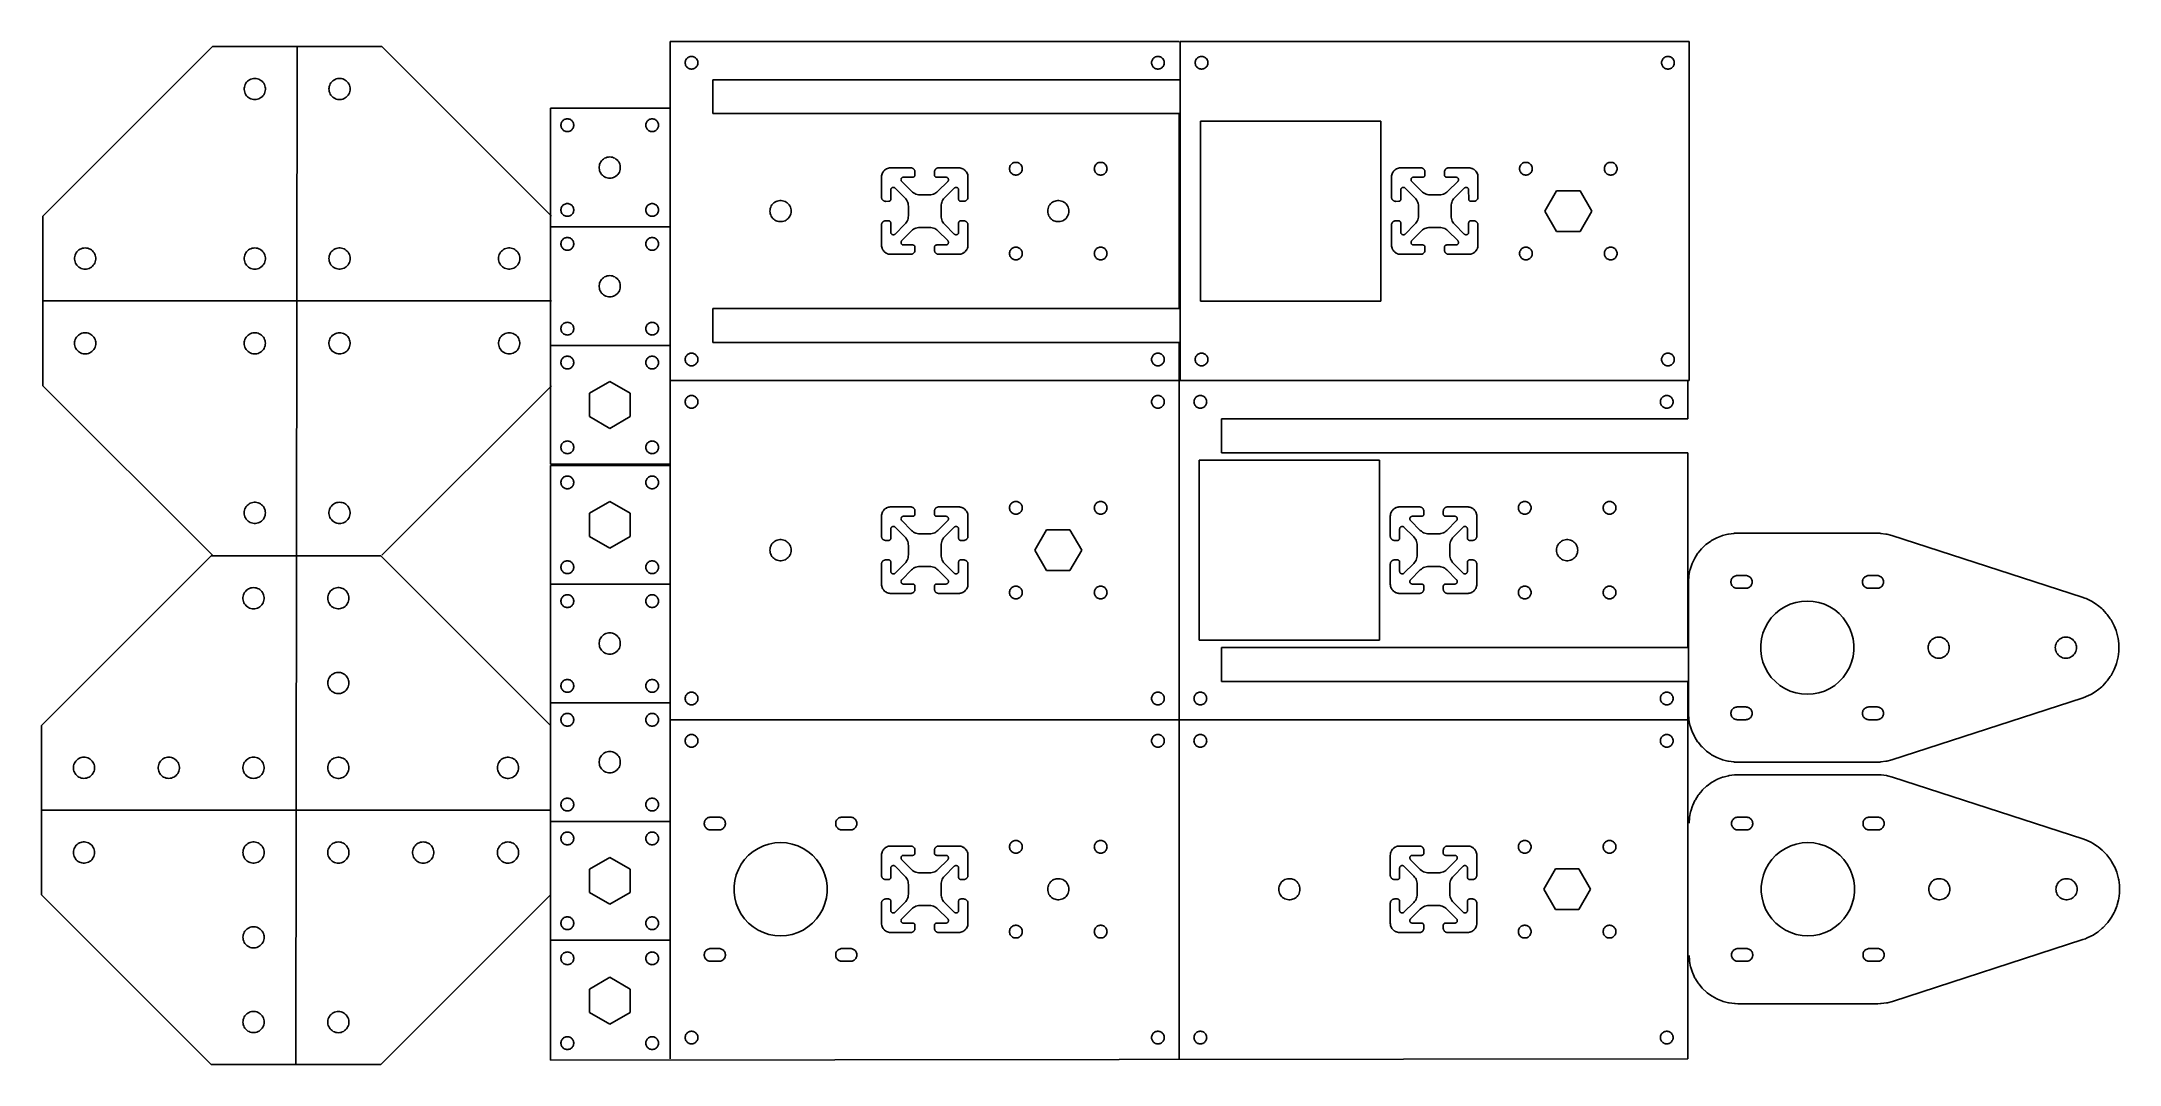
# Model space of a CAD drawing. Extents: x 0 to 490, y 0 to 241.
import ezdxf

# ---------------------------------------------------------------- set-up
doc = ezdxf.new("R2010")
doc.units = 0
doc.layers.add('LAYER_1', color=7, linetype='CONTINUOUS')

msp = doc.modelspace()

# ---------------------------------------------------------------- linework, layer by layer
at = {"layer": 'LAYER_1', "color": 7}
for p, q in [((40.423332, 240.282221), (0.423333, 200.282222)), ((80.423332, 240.282215), (40.423332, 240.282221)), ((60.423332, 240.282221), (60.141104, 0.14111)), ((120.42333, 200.282216), (80.423332, 240.282215)), ((148.423325, 241.478905), (148.423325, 1.478894)), ((268.423322, 241.478905), (148.423325, 241.478905)), ((388.705547, 241.478902), (268.70555, 241.478902)), ((268.70555, 241.478902), (268.70555, 161.478898)), ((388.705547, 161.478898), (388.705547, 241.478902)), ((151.923324, 236.478904), (151.935121, 236.666906)), ((151.935124, 236.290904), (151.923327, 236.478904)), ((151.935124, 236.666906), (151.970424, 236.851905)), ((151.970424, 236.105905), (151.935124, 236.290904)), ((151.970424, 236.851905), (152.028624, 237.031105)), ((152.028624, 235.926705), (151.970424, 236.105905)), ((152.028624, 237.031105), (152.108823, 237.201505)), ((152.108823, 235.756305), (152.028624, 235.926705)), ((152.108823, 237.201505), (152.209825, 237.360605)), ((152.209825, 235.597205), (152.108823, 235.756305)), ((152.209825, 237.360605), (152.329924, 237.505704)), ((152.329924, 235.452106), (152.209825, 235.597205)), ((152.329924, 237.505704), (152.467223, 237.634705)), ((152.467223, 235.323105), (152.329924, 235.452106)), ((152.467223, 237.634705), (152.619623, 237.745404)), ((152.619623, 235.212403), (152.467223, 235.323105)), ((152.619623, 237.745404), (152.784624, 237.836105)), ((152.784624, 237.836105), (152.959824, 237.905506)), ((152.959824, 237.905506), (153.142225, 237.952304)), ((153.142225, 237.952304), (153.329124, 237.975898)), ((153.329124, 237.975903), (153.517524, 237.975903)), ((153.517524, 237.975903), (153.704423, 237.95231)), ((153.704423, 237.952304), (153.886823, 237.905506)), ((153.886823, 237.905506), (154.062024, 237.836105)), ((154.062024, 237.836105), (154.227025, 237.745404)), ((154.227025, 237.745404), (154.379425, 237.634705)), ((154.379425, 235.323105), (154.227025, 235.212403)), ((154.379425, 237.634705), (154.516825, 237.505704)), ((154.516825, 235.452106), (154.379425, 235.323105)), ((154.516825, 237.505704), (154.636823, 237.360605)), ((154.636823, 235.597205), (154.516825, 235.452106)), ((154.636823, 237.360605), (154.737824, 237.201505)), ((154.737824, 235.756305), (154.636823, 235.597205)), ((154.737824, 237.201505), (154.818024, 237.031105)), ((154.818024, 235.926705), (154.737824, 235.756305)), ((154.818024, 237.031105), (154.876223, 236.851905)), ((154.876223, 236.105905), (154.818024, 235.926705)), ((154.876223, 236.851905), (154.911524, 236.666906)), ((154.911524, 236.290904), (154.876223, 236.105905)), ((154.911524, 236.666906), (154.923321, 236.478904)), ((154.923323, 236.478904), (154.911527, 236.290904)), ((261.923324, 236.478904), (261.935121, 236.666906)), ((261.935124, 236.290904), (261.923327, 236.478904)), ((261.935124, 236.666906), (261.970424, 236.851905)), ((261.970424, 236.105905), (261.935124, 236.290904)), ((261.970424, 236.851905), (262.028624, 237.031105)), ((262.028624, 235.926705), (261.970424, 236.105905)), ((262.028624, 237.031105), (262.108823, 237.201505)), ((262.108823, 235.756305), (262.028624, 235.926705)), ((262.108823, 237.201505), (262.209825, 237.360605)), ((262.209825, 235.597205), (262.108823, 235.756305)), ((262.209825, 237.360605), (262.329823, 237.505704)), ((262.329823, 235.452106), (262.209825, 235.597205)), ((262.329823, 237.505704), (262.467223, 237.634705)), ((262.467223, 235.323105), (262.329823, 235.452106)), ((262.467223, 237.634705), (262.619623, 237.745404)), ((262.619623, 235.212403), (262.467223, 235.323105)), ((262.619623, 237.745404), (262.784624, 237.836105)), ((262.784624, 237.836105), (262.959825, 237.905506)), ((262.959825, 237.905506), (263.142225, 237.952304)), ((263.142225, 237.952304), (263.329124, 237.975898)), ((263.329124, 237.975903), (263.517524, 237.975903)), ((263.517524, 237.975903), (263.704423, 237.95231)), ((263.704423, 237.952304), (263.886823, 237.905506)), ((263.886823, 237.905506), (264.062024, 237.836105)), ((264.062024, 237.836105), (264.227025, 237.745404)), ((264.227025, 237.745404), (264.379425, 237.634705)), ((264.379425, 235.323105), (264.227025, 235.212403)), ((264.379425, 237.634705), (264.516723, 237.505704)), ((264.516723, 235.452106), (264.379425, 235.323105)), ((264.516723, 237.505704), (264.636823, 237.360605)), ((264.636823, 235.597205), (264.516723, 235.452106)), ((264.636823, 237.360605), (264.737825, 237.201505)), ((264.737825, 235.756305), (264.636823, 235.597205)), ((264.737825, 237.201505), (264.818024, 237.031105)), ((264.818024, 235.926705), (264.737825, 235.756305)), ((264.818024, 237.031105), (264.876224, 236.851905)), ((264.876224, 236.105905), (264.818024, 235.926705)), ((264.876224, 236.851905), (264.911524, 236.666906)), ((264.911524, 236.290904), (264.876224, 236.105905)), ((264.911524, 236.666906), (264.923321, 236.478904)), ((264.923324, 236.478904), (264.911527, 236.290904)), ((272.205549, 236.478901), (272.217346, 236.666903)), ((272.217348, 236.290901), (272.205552, 236.478901)), ((272.217348, 236.666903), (272.252649, 236.851903)), ((272.252649, 236.105902), (272.217348, 236.290901)), ((272.252649, 236.851903), (272.310849, 237.031102)), ((272.310849, 235.926702), (272.252649, 236.105902)), ((272.310849, 237.031102), (272.391048, 237.201502)), ((272.391048, 235.756302), (272.310849, 235.926702)), ((272.391048, 237.201502), (272.492049, 237.360602)), ((272.492049, 235.597202), (272.391048, 235.756302)), ((272.492049, 237.360602), (272.612149, 237.505701)), ((272.612149, 235.452103), (272.492049, 235.597202)), ((272.612149, 237.505701), (272.749447, 237.634702)), ((272.749447, 235.323102), (272.612149, 235.452103)), ((272.749447, 237.634702), (272.901847, 237.745401)), ((272.901847, 235.2124), (272.749447, 235.323102)), ((272.901847, 237.745401), (273.066849, 237.836102)), ((273.066849, 237.836102), (273.242049, 237.905503)), ((273.242049, 237.905503), (273.42445, 237.952301)), ((273.42445, 237.952301), (273.611348, 237.975895)), ((273.611348, 237.975901), (273.799749, 237.975901)), ((273.799749, 237.975901), (273.986648, 237.952307)), ((273.986648, 237.952301), (274.169048, 237.905503)), ((274.169048, 237.905503), (274.344249, 237.836102)), ((274.344249, 237.836102), (274.50925, 237.745401)), ((274.50925, 237.745401), (274.66165, 237.634702)), ((274.66165, 235.323102), (274.50925, 235.2124)), ((274.66165, 237.634702), (274.79905, 237.505701)), ((274.79905, 235.452103), (274.66165, 235.323102)), ((274.79905, 237.505701), (274.919048, 237.360602)), ((274.919048, 235.597202), (274.79905, 235.452103)), ((274.919048, 237.360602), (275.020049, 237.201502)), ((275.020049, 235.756302), (274.919048, 235.597202)), ((275.020049, 237.201502), (275.100248, 237.031102)), ((275.100248, 235.926702), (275.020049, 235.756302)), ((275.100248, 237.031102), (275.158448, 236.851903)), ((275.158448, 236.105902), (275.100248, 235.926702)), ((275.158448, 236.851903), (275.193749, 236.666903)), ((275.193749, 236.290901), (275.158448, 236.105902)), ((275.193749, 236.666903), (275.205546, 236.478901)), ((275.205548, 236.478901), (275.193752, 236.290901)), ((382.205549, 236.478901), (382.217346, 236.666903)), ((382.217349, 236.290901), (382.205552, 236.478901)), ((382.217349, 236.666903), (382.252649, 236.851903)), ((382.252649, 236.105902), (382.217349, 236.290901)), ((382.252649, 236.851903), (382.310849, 237.031102)), ((382.310849, 235.926702), (382.252649, 236.105902)), ((382.310849, 237.031102), (382.391048, 237.201502)), ((382.391048, 235.756302), (382.310849, 235.926702)), ((382.391048, 237.201502), (382.49205, 237.360602)), ((382.49205, 235.597202), (382.391048, 235.756302)), ((382.49205, 237.360602), (382.612048, 237.505701)), ((382.612048, 235.452103), (382.49205, 235.597202)), ((382.612048, 237.505701), (382.749448, 237.634702)), ((382.749448, 235.323102), (382.612048, 235.452103)), ((382.749448, 237.634702), (382.901848, 237.745401)), ((382.901848, 235.2124), (382.749448, 235.323102)), ((382.901848, 237.745401), (383.066849, 237.836102)), ((383.066849, 237.836102), (383.24205, 237.905503)), ((383.24205, 237.905503), (383.42445, 237.952301)), ((383.42445, 237.952301), (383.611349, 237.975895)), ((383.611349, 237.975901), (383.799749, 237.975901)), ((383.799749, 237.975901), (383.986648, 237.952307)), ((383.986648, 237.952301), (384.169048, 237.905503)), ((384.169048, 237.905503), (384.344249, 237.836102)), ((384.344249, 237.836102), (384.50925, 237.745401)), ((384.50925, 237.745401), (384.66165, 237.634702)), ((384.66165, 235.323102), (384.50925, 235.2124)), ((384.66165, 237.634702), (384.798948, 237.505701)), ((384.798948, 235.452103), (384.66165, 235.323102)), ((384.798948, 237.505701), (384.919048, 237.360602)), ((384.919048, 235.597202), (384.798948, 235.452103)), ((384.919048, 237.360602), (385.02005, 237.201502)), ((385.02005, 235.756302), (384.919048, 235.597202)), ((385.02005, 237.201502), (385.100249, 237.031102)), ((385.100249, 235.926702), (385.02005, 235.756302)), ((385.100249, 237.031102), (385.158448, 236.851903)), ((385.158448, 236.105902), (385.100249, 235.926702)), ((385.158448, 236.851903), (385.193749, 236.666903)), ((385.193749, 236.290901), (385.158448, 236.105902)), ((385.193749, 236.666903), (385.205546, 236.478901)), ((385.205549, 236.478901), (385.193752, 236.290901)), ((47.928225, 230.439221), (47.967623, 230.750622)), ((47.928225, 230.125221), (47.928225, 230.439221)), ((47.967623, 230.750622), (48.045743, 231.054722)), ((48.045743, 231.054722), (48.161228, 231.346622)), ((48.161228, 231.346622), (48.312527, 231.621822)), ((48.312527, 231.621822), (48.497044, 231.875822)), ((48.497044, 231.875822), (48.711928, 232.104623)), ((48.711928, 232.104623), (48.953821, 232.304721)), ((48.953821, 232.304721), (49.21894, 232.473022)), ((49.21894, 232.473022), (49.503025, 232.606623)), ((49.503025, 232.606623), (49.801645, 232.703623)), ((49.801645, 232.703623), (50.110029, 232.762522)), ((50.110029, 232.762522), (50.423324, 232.782221)), ((50.423324, 232.782221), (50.736675, 232.762522)), ((50.736675, 232.762522), (51.045059, 232.703623)), ((51.045059, 232.703623), (51.34365, 232.606623)), ((51.34365, 232.606623), (51.627735, 232.473022)), ((51.627735, 232.473022), (51.892798, 232.304721)), ((51.892798, 232.304721), (52.134719, 232.104623)), ((52.134719, 232.104623), (52.349603, 231.875822)), ((52.349603, 231.875822), (52.534148, 231.621822)), ((52.534148, 231.621822), (52.685391, 231.346622)), ((52.685391, 231.346622), (52.800989, 231.054722)), ((52.800989, 231.054722), (52.879052, 230.750622)), ((52.879052, 230.750622), (52.918394, 230.439221)), ((52.918394, 230.439221), (52.918394, 230.125221)), ((67.923332, 230.282215), (67.943031, 230.595516)), ((67.943032, 230.595516), (68.001872, 230.903914)), ((68.001872, 230.903914), (68.098882, 231.202516)), ((68.098882, 231.202516), (68.232552, 231.486615)), ((68.232552, 231.486615), (68.400782, 231.751715)), ((68.400782, 231.751715), (68.600902, 231.993616)), ((68.600902, 231.993616), (68.829762, 232.208514)), ((68.829762, 232.208514), (69.083762, 232.393014)), ((69.083762, 232.393014), (69.358882, 232.544314)), ((69.358882, 232.544314), (69.650782, 232.659816)), ((69.650782, 232.659816), (69.954872, 232.737915)), ((69.954872, 232.737915), (70.266352, 232.777314)), ((70.266352, 232.777314), (70.580332, 232.777314)), ((70.580332, 232.777314), (70.891732, 232.737915)), ((70.891732, 232.737915), (71.195832, 232.659816)), ((71.195832, 232.659816), (71.487732, 232.544314)), ((71.487732, 232.544314), (71.762932, 232.393014)), ((71.762932, 232.393014), (72.016932, 232.208514)), ((72.016932, 232.208514), (72.245732, 231.993616)), ((72.245732, 231.993616), (72.445832, 231.751715)), ((72.445832, 231.751715), (72.614132, 231.486615)), ((72.614132, 231.486615), (72.747732, 231.202516)), ((72.747732, 231.202516), (72.844732, 230.903914)), ((72.844732, 230.903914), (72.903632, 230.595516)), ((72.903632, 230.595516), (72.923331, 230.282215)), ((152.784624, 235.121604), (152.619623, 235.212403)), ((152.959824, 235.052304), (152.784624, 235.121604)), ((153.142225, 235.005503), (152.959824, 235.052304)), ((153.329124, 234.981805), (153.142225, 235.005512)), ((153.517524, 234.981805), (153.329124, 234.981805)), ((153.704423, 235.005503), (153.517524, 234.981796)), ((153.886823, 235.052304), (153.704423, 235.005503)), ((154.062024, 235.121604), (153.886823, 235.052304)), ((154.227025, 235.212403), (154.062024, 235.121604)), ((158.423325, 224.478905), (158.423325, 232.478906)), ((158.423325, 232.478906), (268.423322, 232.478906)), ((262.784624, 235.121604), (262.619623, 235.212403)), ((262.959825, 235.052304), (262.784624, 235.121604)), ((263.142225, 235.005503), (262.959825, 235.052304)), ((263.329124, 234.981805), (263.142225, 235.005512)), ((263.517524, 234.981805), (263.329124, 234.981805)), ((263.704423, 235.005503), (263.517524, 234.981796)), ((263.886823, 235.052304), (263.704423, 235.005503)), ((264.062024, 235.121604), (263.886823, 235.052304)), ((264.227025, 235.212403), (264.062024, 235.121604)), ((273.066849, 235.121601), (272.901847, 235.2124)), ((273.242049, 235.052301), (273.066849, 235.121601)), ((273.42445, 235.0055), (273.242049, 235.052301)), ((273.611348, 234.981802), (273.42445, 235.005509)), ((273.799749, 234.981802), (273.611348, 234.981802)), ((273.986648, 235.0055), (273.799749, 234.981794)), ((274.169048, 235.052301), (273.986648, 235.0055)), ((274.344249, 235.121601), (274.169048, 235.052301)), ((274.50925, 235.2124), (274.344249, 235.121601)), ((383.066849, 235.121601), (382.901848, 235.2124)), ((383.24205, 235.052301), (383.066849, 235.121601)), ((383.42445, 235.0055), (383.24205, 235.052301)), ((383.611349, 234.981802), (383.42445, 235.005509)), ((383.799749, 234.981802), (383.611349, 234.981802)), ((383.986648, 235.0055), (383.799749, 234.981794)), ((384.169048, 235.052301), (383.986648, 235.0055)), ((384.344249, 235.121601), (384.169048, 235.052301)), ((384.50925, 235.2124), (384.344249, 235.121601)), ((47.967623, 229.813721), (47.928225, 230.125221)), ((48.045743, 229.50962), (47.967623, 229.813721)), ((48.161228, 229.217721), (48.045743, 229.50962)), ((48.312527, 228.942622), (48.161228, 229.217721)), ((48.497044, 228.688622), (48.312527, 228.942622)), ((48.711928, 228.459822), (48.497044, 228.688622)), ((48.953821, 228.259622), (48.711928, 228.459822)), ((49.21894, 228.091423), (48.953821, 228.259622)), ((49.503025, 227.957822), (49.21894, 228.091423)), ((49.801645, 227.860723), (49.503025, 227.957822)), ((50.110029, 227.801922), (49.801645, 227.860723)), ((50.423324, 227.782223), (50.110029, 227.801922)), ((50.736675, 227.801922), (50.423324, 227.782223)), ((51.045059, 227.860723), (50.736675, 227.801922)), ((51.34365, 227.957822), (51.045059, 227.860723)), ((51.627735, 228.091423), (51.34365, 227.957822)), ((51.892798, 228.259622), (51.627735, 228.091423)), ((52.134719, 228.459822), (51.892798, 228.259622)), ((52.349603, 228.688622), (52.134719, 228.459822)), ((52.534148, 228.942622), (52.349603, 228.688622)), ((52.685391, 229.217721), (52.534148, 228.942622)), ((52.800989, 229.50962), (52.685391, 229.217721)), ((52.879052, 229.813721), (52.800989, 229.50962)), ((52.918394, 230.125221), (52.879052, 229.813721)), ((67.943032, 229.968915), (67.923333, 230.282215)), ((68.001872, 229.660516), (67.943032, 229.968915)), ((68.098882, 229.361914), (68.001872, 229.660516)), ((68.232552, 229.077815), (68.098882, 229.361914)), ((68.400782, 228.812715), (68.232552, 229.077815)), ((68.600902, 228.570814), (68.400782, 228.812715)), ((68.829762, 228.355916), (68.600902, 228.570814)), ((69.083762, 228.171416), (68.829762, 228.355916)), ((69.358882, 228.020114), (69.083762, 228.171416)), ((69.650782, 227.904515), (69.358882, 228.020114)), ((69.954872, 227.826515), (69.650782, 227.904515)), ((70.266352, 227.787114), (69.954872, 227.826515)), ((70.580332, 227.787114), (70.266352, 227.787114)), ((70.891732, 227.826515), (70.580332, 227.787114)), ((71.195832, 227.904515), (70.891732, 227.826515)), ((71.487732, 228.020114), (71.195832, 227.904515)), ((71.762932, 228.171416), (71.487732, 228.020114)), ((72.016932, 228.355916), (71.762932, 228.171416)), ((72.245732, 228.570814), (72.016932, 228.355916)), ((72.445832, 228.812715), (72.245732, 228.570814)), ((72.614132, 229.077815), (72.445832, 228.812715)), ((72.747732, 229.361914), (72.614132, 229.077815)), ((72.844732, 229.660516), (72.747732, 229.361914)), ((72.903632, 229.968915), (72.844732, 229.660516)), ((72.923332, 230.282215), (72.903633, 229.968915)), ((148.141103, 225.742233), (120.141103, 225.742233)), ((120.141103, 225.742233), (120.141103, 141.742232)), ((122.667697, 221.461153), (122.64399, 221.648043)), ((122.644103, 221.836433), (122.66781, 222.023333)), ((122.644103, 221.648043), (122.644103, 221.836433)), ((122.667697, 222.023333), (122.714489, 222.205733)), ((122.714489, 221.278703), (122.667697, 221.461153)), ((122.714489, 222.205733), (122.783888, 222.380933)), ((122.783888, 221.103563), (122.714489, 221.278703)), ((122.783888, 222.380933), (122.874594, 222.545933)), ((122.874594, 220.938493), (122.783888, 221.103563)), ((122.874594, 222.545933), (122.98531, 222.698333)), ((122.98531, 220.786083), (122.874594, 220.938493)), ((122.98531, 222.698333), (123.114314, 222.835633)), ((123.114314, 220.648773), (122.98531, 220.786083)), ((123.114314, 222.835633), (123.259404, 222.955733)), ((123.259404, 220.528703), (123.114314, 220.648773)), ((123.259404, 222.955733), (123.418493, 223.056733)), ((123.418493, 220.427763), (123.259404, 220.528703)), ((123.418493, 223.056733), (123.588899, 223.136933)), ((123.588899, 223.136933), (123.76811, 223.195133)), ((123.76811, 223.195133), (123.953106, 223.230433)), ((123.953106, 223.230433), (124.141095, 223.242233)), ((124.141095, 223.242233), (124.329111, 223.230433)), ((124.329111, 223.230433), (124.514164, 223.195133)), ((124.514164, 223.195133), (124.693291, 223.136933)), ((124.693291, 223.136933), (124.863753, 223.056733)), ((124.863753, 223.056733), (125.022785, 222.955733)), ((125.022785, 220.528703), (124.863753, 220.427763)), ((125.022785, 222.955733), (125.167932, 222.835633)), ((125.167932, 220.648773), (125.022785, 220.528703)), ((125.167932, 222.835633), (125.296879, 222.698333)), ((125.296879, 220.786083), (125.167932, 220.648773)), ((125.296879, 222.698333), (125.407595, 222.545933)), ((125.407595, 220.938493), (125.296879, 220.786083)), ((125.407595, 222.545933), (125.498358, 222.380933)), ((125.498358, 221.103563), (125.407595, 220.938493)), ((125.498358, 222.380933), (125.5677, 222.205733)), ((125.5677, 221.278703), (125.498358, 221.103563)), ((125.5677, 222.205733), (125.61452, 222.023333)), ((125.61452, 221.461153), (125.5677, 221.278703)), ((125.638171, 221.648043), (125.614464, 221.461153)), ((125.61452, 222.023333), (125.638227, 221.836433)), ((125.638171, 221.836433), (125.638171, 221.648043)), ((142.667685, 221.461153), (142.643979, 221.648043)), ((142.644035, 221.836433), (142.667742, 222.023333)), ((142.644035, 221.648043), (142.644035, 221.836433)), ((142.667685, 222.023333), (142.714506, 222.205733)), ((142.714506, 221.278703), (142.667685, 221.461153)), ((142.714506, 222.205733), (142.783848, 222.380933)), ((142.783848, 221.103563), (142.714506, 221.278703)), ((142.783848, 222.380933), (142.874611, 222.545933)), ((142.874611, 220.938493), (142.783848, 221.103563)), ((142.874611, 222.545933), (142.985326, 222.698333)), ((142.985326, 220.786083), (142.874611, 220.938493)), ((142.985326, 222.698333), (143.114274, 222.835633)), ((143.114274, 220.648773), (142.985326, 220.786083)), ((143.114274, 222.835633), (143.259421, 222.955733)), ((143.259421, 220.528703), (143.114274, 220.648773)), ((143.259421, 222.955733), (143.418453, 223.056733)), ((143.418453, 220.427763), (143.259421, 220.528703)), ((143.418453, 223.056733), (143.588915, 223.136933)), ((143.588915, 223.136933), (143.768041, 223.195133)), ((143.768041, 223.195133), (143.953095, 223.230433)), ((143.953095, 223.230433), (144.141111, 223.242233)), ((144.141111, 223.242233), (144.329099, 223.230433)), ((144.329099, 223.230433), (144.514096, 223.195133)), ((144.514096, 223.195133), (144.693307, 223.136933)), ((144.693307, 223.136933), (144.863713, 223.056733)), ((144.863713, 223.056733), (145.022801, 222.955733)), ((145.022801, 220.528703), (144.863713, 220.427763)), ((145.022801, 222.955733), (145.167892, 222.835633)), ((145.167892, 220.648773), (145.022801, 220.528703)), ((145.167892, 222.835633), (145.296896, 222.698333)), ((145.296896, 220.786083), (145.167892, 220.648773)), ((145.296896, 222.698333), (145.407611, 222.545933)), ((145.407611, 220.938493), (145.296896, 220.786083)), ((145.407611, 222.545933), (145.498289, 222.380933)), ((145.498289, 221.103563), (145.407611, 220.938493)), ((145.498289, 222.380933), (145.567688, 222.205733)), ((145.567688, 221.278703), (145.498289, 221.103563)), ((145.567688, 222.205733), (145.614509, 222.023333)), ((145.614509, 221.461153), (145.567688, 221.278703)), ((145.638102, 221.648043), (145.614396, 221.461153)), ((145.614509, 222.023333), (145.638215, 221.836433)), ((145.638102, 221.836433), (145.638102, 221.648043)), ((268.423322, 224.478905), (158.423325, 224.478905)), ((268.423322, 178.478895), (268.423322, 224.478905)), ((273.455548, 180.228896), (273.455548, 222.728901)), ((273.455548, 222.728901), (315.955549, 222.728901)), ((315.955549, 222.728901), (315.955549, 180.228896)), ((123.588899, 220.347563), (123.418493, 220.427763)), ((123.76811, 220.289353), (123.588899, 220.347563)), ((123.953106, 220.254063), (123.76811, 220.289353)), ((124.141095, 220.242233), (123.953106, 220.254064)), ((124.329111, 220.254063), (124.141095, 220.242232)), ((124.514164, 220.289353), (124.329111, 220.254063)), ((124.693291, 220.347563), (124.514164, 220.289353)), ((124.863753, 220.427763), (124.693291, 220.347563)), ((143.588915, 220.347563), (143.418453, 220.427763)), ((143.768041, 220.289353), (143.588915, 220.347563)), ((143.953095, 220.254063), (143.768041, 220.289353)), ((144.141111, 220.242233), (143.953095, 220.254064)), ((144.329099, 220.254063), (144.141111, 220.242232)), ((144.514096, 220.289353), (144.329099, 220.254063)), ((144.693307, 220.347563), (144.514096, 220.289353)), ((144.863713, 220.427763), (144.693307, 220.347563)), ((131.646033, 211.8992), (131.685403, 212.210678)), ((131.646033, 211.585266), (131.646033, 211.8992)), ((131.685403, 211.273788), (131.646033, 211.585266)), ((131.685403, 212.210678), (131.763465, 212.51477)), ((131.763465, 210.969696), (131.685403, 211.273788)), ((131.763465, 212.51477), (131.879063, 212.806673)), ((131.879063, 210.677793), (131.763465, 210.969696)), ((131.879063, 212.806673), (132.030278, 213.081783)), ((132.030278, 213.081783), (132.214823, 213.335783)), ((132.214823, 213.335783), (132.429735, 213.564653)), ((132.429735, 213.564653), (132.671656, 213.764773)), ((132.671656, 213.764773), (132.936719, 213.933003)), ((132.936719, 213.933003), (133.220804, 214.066663)), ((133.220804, 214.066663), (133.519395, 214.163683)), ((133.519395, 214.163683), (133.82778, 214.222523)), ((133.82778, 214.222523), (134.141103, 214.242233)), ((134.141103, 214.242233), (134.454426, 214.222523)), ((134.454426, 214.222523), (134.76281, 214.163683)), ((134.76281, 214.163683), (135.061401, 214.066663)), ((135.061401, 214.066663), (135.345486, 213.933003)), ((135.345486, 213.933003), (135.610549, 213.764773)), ((135.610549, 213.764773), (135.85247, 213.564653)), ((135.85247, 213.564653), (136.067382, 213.335783)), ((136.067382, 213.335783), (136.251899, 213.081783)), ((136.251899, 213.081783), (136.403142, 212.806673)), ((136.403142, 212.806673), (136.51874, 212.51477)), ((136.51874, 210.969696), (136.403142, 210.677793)), ((136.51874, 212.51477), (136.596803, 212.210678)), ((136.596803, 211.273788), (136.51874, 210.969696)), ((136.596803, 212.210678), (136.636173, 211.8992)), ((136.636173, 211.585266), (136.596803, 211.273788)), ((136.636173, 211.8992), (136.636173, 211.585266)), ((198.481824, 210.512331), (198.606824, 210.718382)), ((198.606824, 210.718382), (198.620074, 210.737573)), ((198.620074, 210.737601), (198.768504, 210.928044)), ((198.768504, 210.928044), (198.784833, 210.946389)), ((198.784834, 210.946502), (198.955734, 211.117387)), ((198.955734, 211.117387), (198.974194, 211.133756)), ((198.974194, 211.133728), (199.164624, 211.282149)), ((199.164624, 211.282149), (199.183854, 211.295413)), ((199.183854, 211.295413), (199.389904, 211.420409)), ((199.389904, 211.420409), (199.411364, 211.431698)), ((199.411364, 211.431698), (199.632064, 211.531294)), ((199.632064, 211.531294), (199.655243, 211.540043)), ((199.655244, 211.5401), (199.885714, 211.611417)), ((199.885714, 211.611417), (199.908385, 211.617062)), ((199.908384, 211.617005), (200.145694, 211.660891)), ((200.145694, 211.660891), (200.169985, 211.663995)), ((200.169984, 211.663911), (200.411194, 211.678586)), ((200.411194, 211.678502), (205.123524, 211.678502)), ((205.123524, 211.678897), (205.232304, 211.672688)), ((205.232304, 211.672716), (205.256685, 211.669612)), ((205.256684, 211.669696), (205.351414, 211.652198)), ((205.351414, 211.652114), (205.373884, 211.646752)), ((205.373884, 211.64661), (205.465684, 211.618304)), ((205.465684, 211.618304), (205.488874, 211.609555)), ((205.488874, 211.609498), (205.577744, 211.569394)), ((205.577744, 211.569394), (205.599384, 211.558106)), ((205.599384, 211.558106), (205.681414, 211.508293)), ((205.681414, 211.508293), (205.700834, 211.494747)), ((205.700834, 211.494803), (205.777004, 211.435282)), ((205.777004, 211.435282), (205.795214, 211.419196)), ((205.795214, 211.419168), (205.863574, 211.350785)), ((205.863574, 211.350785), (205.879704, 211.332723)), ((205.879704, 211.332582), (205.939274, 211.25641)), ((205.939274, 211.25641), (205.952684, 211.236937)), ((205.952684, 211.236993), (206.002484, 211.154951)), ((206.002484, 211.154951), (206.013874, 211.13322)), ((206.013874, 211.133333), (206.053904, 211.044461)), ((206.053904, 211.044461), (206.062684, 211.021319)), ((206.062684, 211.021262), (206.091004, 210.929456)), ((206.091004, 210.929456), (206.096524, 210.906878)), ((206.096524, 210.906991), (206.114104, 210.812277)), ((206.114104, 210.812277), (206.117094, 210.788006)), ((206.117094, 210.787893), (206.122954, 210.691204)), ((210.723324, 210.679096), (210.729554, 210.787893)), ((210.729554, 210.787893), (210.732544, 210.812164)), ((210.732544, 210.812277), (210.750124, 210.906991)), ((210.750124, 210.906991), (210.755644, 210.929568)), ((210.755644, 210.929456), (210.783964, 211.021262)), ((210.783964, 211.021262), (210.792744, 211.044405)), ((210.792744, 211.044461), (210.832774, 211.133333)), ((210.832774, 211.133333), (210.844164, 211.155064)), ((210.844164, 211.154951), (210.893964, 211.236993)), ((210.893964, 211.236993), (210.907374, 211.256466)), ((210.907374, 211.25641), (210.966944, 211.332582)), ((210.966944, 211.332582), (210.983074, 211.350644)), ((210.983074, 211.350785), (211.051434, 211.419168)), ((211.051434, 211.419168), (211.069644, 211.435254)), ((211.069644, 211.435282), (211.145814, 211.494803)), ((211.145814, 211.494803), (211.165234, 211.50835)), ((211.165234, 211.508293), (211.247264, 211.558106)), ((211.247264, 211.558106), (211.268905, 211.569394)), ((211.268904, 211.569394), (211.357774, 211.609498)), ((211.357774, 211.609498), (211.380964, 211.618247)), ((211.380964, 211.618304), (211.472764, 211.64661)), ((211.472764, 211.64661), (211.495234, 211.651973)), ((211.495234, 211.652114), (211.589964, 211.669612)), ((211.589964, 211.669696), (211.614345, 211.672801)), ((211.614344, 211.672716), (211.711024, 211.67836)), ((211.711024, 211.678502), (216.423324, 211.678502)), ((216.423324, 211.678897), (216.676664, 211.663939)), ((216.676664, 211.663911), (216.700955, 211.660806)), ((216.700954, 211.660891), (216.938264, 211.617005)), ((216.938264, 211.617005), (216.960935, 211.611361)), ((216.960934, 211.611417), (217.191404, 211.5401)), ((217.191404, 211.5401), (217.214583, 211.531351)), ((217.214584, 211.531294), (217.435284, 211.431698)), ((217.435284, 211.431698), (217.456744, 211.420409)), ((217.456744, 211.420409), (217.662794, 211.295413)), ((217.662794, 211.295413), (217.682024, 211.282149)), ((217.682024, 211.282149), (217.872454, 211.133728)), ((217.872454, 211.133728), (217.890914, 211.117359)), ((217.890914, 211.117387), (218.061814, 210.946502)), ((218.061814, 210.946502), (218.078143, 210.928157)), ((218.078144, 210.928044), (218.226574, 210.737601)), ((218.226574, 210.737601), (218.239824, 210.71841)), ((218.239824, 210.718382), (218.364824, 210.512331)), ((228.423324, 211.478914), (228.435124, 211.666902)), ((228.435124, 211.290898), (228.423324, 211.478914)), ((228.435124, 211.666902), (228.470424, 211.851899)), ((228.470424, 211.105844), (228.435124, 211.290898)), ((228.470424, 211.851899), (228.528624, 212.03111)), ((228.528624, 210.926718), (228.470424, 211.105844)), ((228.528624, 212.03111), (228.608824, 212.201516)), ((228.608824, 210.756256), (228.528624, 210.926718)), ((228.608824, 212.201516), (228.709824, 212.360604)), ((228.709824, 210.597224), (228.608824, 210.756256)), ((228.709824, 212.360604), (228.829924, 212.505695)), ((228.829924, 212.505695), (228.967224, 212.634699)), ((228.967224, 212.634699), (229.119624, 212.745414)), ((229.119624, 212.745414), (229.284624, 212.836092)), ((229.284624, 212.836092), (229.459824, 212.905491)), ((229.459824, 212.905491), (229.642224, 212.952312)), ((229.642224, 212.952312), (229.829124, 212.976018)), ((229.829124, 212.975905), (230.017524, 212.975905)), ((230.017524, 212.975905), (230.204424, 212.952199)), ((230.204424, 212.952312), (230.386824, 212.905491)), ((230.386824, 212.905491), (230.562024, 212.836092)), ((230.562024, 212.836092), (230.727024, 212.745414)), ((230.727024, 212.745414), (230.879424, 212.634699)), ((230.879424, 212.634699), (231.016824, 212.505695)), ((231.016824, 212.505695), (231.136824, 212.360604)), ((231.136824, 212.360604), (231.237824, 212.201516)), ((231.237824, 210.756256), (231.136824, 210.597224)), ((231.237824, 212.201516), (231.318024, 212.03111)), ((231.318024, 210.926718), (231.237824, 210.756256)), ((231.318024, 212.03111), (231.376224, 211.851899)), ((231.376224, 211.105844), (231.318024, 210.926718)), ((231.376224, 211.851899), (231.411524, 211.666902)), ((231.411524, 211.290898), (231.376224, 211.105844)), ((231.411524, 211.666902), (231.423323, 211.478914)), ((231.423324, 211.478914), (231.411524, 211.290898)), ((248.423323, 211.478914), (248.43512, 211.666902)), ((248.435122, 211.290898), (248.423326, 211.478914)), ((248.435122, 211.666902), (248.470423, 211.851899)), ((248.470423, 211.105844), (248.435122, 211.290898)), ((248.470423, 211.851899), (248.528623, 212.03111)), ((248.528623, 210.926718), (248.470423, 211.105844)), ((248.528623, 212.03111), (248.608825, 212.201516)), ((248.608825, 210.756256), (248.528623, 210.926718)), ((248.608825, 212.201516), (248.709823, 212.360604)), ((248.709823, 210.597224), (248.608825, 210.756256)), ((248.709823, 212.360604), (248.829824, 212.505695)), ((248.829824, 212.505695), (248.967224, 212.634699)), ((248.967224, 212.634699), (249.119624, 212.745414)), ((249.119624, 212.745414), (249.284623, 212.836092)), ((249.284623, 212.836092), (249.459823, 212.905491)), ((249.459823, 212.905491), (249.642224, 212.952312)), ((249.642224, 212.952312), (249.829125, 212.976018)), ((249.829125, 212.975905), (250.017523, 212.975905)), ((250.017523, 212.975905), (250.204424, 212.952199)), ((250.204424, 212.952312), (250.386825, 212.905491)), ((250.386825, 212.905491), (250.562023, 212.836092)), ((250.562023, 212.836092), (250.727024, 212.745414)), ((250.727024, 212.745414), (250.879424, 212.634699)), ((250.879424, 212.634699), (251.016725, 212.505695)), ((251.016725, 212.505695), (251.136825, 212.360604)), ((251.136825, 212.360604), (251.237823, 212.201516)), ((251.237823, 210.756256), (251.136825, 210.597224)), ((251.237823, 212.201516), (251.318022, 212.03111)), ((251.318022, 210.926718), (251.237823, 210.756256)), ((251.318022, 212.03111), (251.376222, 211.851899)), ((251.376222, 211.105844), (251.318022, 210.926718)), ((251.376222, 211.851899), (251.411523, 211.666902)), ((251.411523, 211.290898), (251.376222, 211.105844)), ((251.411523, 211.666902), (251.42332, 211.478914)), ((251.423322, 211.478914), (251.411526, 211.290898)), ((318.764049, 210.512328), (318.889049, 210.718379)), ((318.889049, 210.718379), (318.902299, 210.73757)), ((318.902299, 210.737598), (319.050729, 210.928042)), ((319.050729, 210.928042), (319.067058, 210.946386)), ((319.067059, 210.946499), (319.237959, 211.117385)), ((319.237959, 211.117385), (319.256419, 211.133753)), ((319.256419, 211.133725), (319.446849, 211.282146)), ((319.446849, 211.282146), (319.466079, 211.29541)), ((319.466079, 211.29541), (319.672129, 211.420407)), ((319.672129, 211.420407), (319.693589, 211.431695)), ((319.693589, 211.431695), (319.914289, 211.531292)), ((319.914289, 211.531292), (319.937468, 211.540041)), ((319.937469, 211.540097), (320.167939, 211.611415)), ((320.167939, 211.611415), (320.19061, 211.617059)), ((320.190609, 211.617003), (320.427919, 211.660888)), ((320.427919, 211.660888), (320.45221, 211.663993)), ((320.452209, 211.663908), (320.693419, 211.678583)), ((320.693419, 211.678499), (325.405749, 211.678499)), ((325.405749, 211.678894), (325.514529, 211.672685)), ((325.514529, 211.672713), (325.53891, 211.669609)), ((325.538909, 211.669693), (325.633639, 211.652196)), ((325.633639, 211.652111), (325.656109, 211.646749)), ((325.656109, 211.646608), (325.747909, 211.618301)), ((325.747909, 211.618301), (325.771099, 211.609552)), ((325.771099, 211.609495), (325.859969, 211.569392)), ((325.859969, 211.569392), (325.881609, 211.558103)), ((325.881609, 211.558103), (325.963639, 211.508291)), ((325.963639, 211.508291), (325.983059, 211.494744)), ((325.983059, 211.4948), (326.059229, 211.43528)), ((326.059229, 211.43528), (326.077439, 211.419193)), ((326.077439, 211.419165), (326.145799, 211.350782)), ((326.145799, 211.350782), (326.161929, 211.33272)), ((326.161929, 211.332579), (326.221499, 211.256407)), ((326.221499, 211.256407), (326.234909, 211.236934)), ((326.234909, 211.23699), (326.284709, 211.154948)), ((326.284709, 211.154948), (326.296099, 211.133217)), ((326.296099, 211.13333), (326.336129, 211.044458)), ((326.336129, 211.044458), (326.344909, 211.021316)), ((326.344909, 211.02126), (326.373229, 210.929453)), ((326.373229, 210.929453), (326.378749, 210.906875)), ((326.378749, 210.906988), (326.396329, 210.812274)), ((326.396329, 210.812274), (326.399319, 210.788003)), ((326.399319, 210.78789), (326.405179, 210.691201)), ((331.005549, 210.679093), (331.011779, 210.78789)), ((331.011779, 210.78789), (331.014769, 210.812161)), ((331.014769, 210.812274), (331.032349, 210.906988)), ((331.032349, 210.906988), (331.037869, 210.929566)), ((331.037869, 210.929453), (331.066189, 211.02126)), ((331.066189, 211.02126), (331.074969, 211.044402)), ((331.074969, 211.044458), (331.114999, 211.13333)), ((331.114999, 211.13333), (331.126389, 211.155061)), ((331.126389, 211.154948), (331.176189, 211.23699)), ((331.176189, 211.23699), (331.189599, 211.256464)), ((331.189599, 211.256407), (331.249169, 211.332579)), ((331.249169, 211.332579), (331.265299, 211.350641)), ((331.265299, 211.350782), (331.333659, 211.419165)), ((331.333659, 211.419165), (331.351869, 211.435251)), ((331.351869, 211.43528), (331.428039, 211.4948)), ((331.428039, 211.4948), (331.447459, 211.508347)), ((331.447459, 211.508291), (331.529489, 211.558103)), ((331.529489, 211.558103), (331.55113, 211.569392)), ((331.551129, 211.569392), (331.639999, 211.609495)), ((331.639999, 211.609495), (331.663189, 211.618244)), ((331.663189, 211.618301), (331.754989, 211.646608)), ((331.754989, 211.646608), (331.777459, 211.65197)), ((331.777459, 211.652111), (331.872189, 211.669609)), ((331.872189, 211.669693), (331.89657, 211.672798)), ((331.896569, 211.672713), (331.993249, 211.678358)), ((331.993249, 211.678499), (336.705549, 211.678499)), ((336.705549, 211.678894), (336.958889, 211.663936)), ((336.958889, 211.663908), (336.98318, 211.660803)), ((336.983179, 211.660888), (337.220489, 211.617003)), ((337.220489, 211.617003), (337.24316, 211.611358)), ((337.243159, 211.611415), (337.473629, 211.540097)), ((337.473629, 211.540097), (337.496808, 211.531348)), ((337.496809, 211.531292), (337.717509, 211.431695)), ((337.717509, 211.431695), (337.738969, 211.420407)), ((337.738969, 211.420407), (337.945019, 211.29541)), ((337.945019, 211.29541), (337.964249, 211.282146)), ((337.964249, 211.282146), (338.154679, 211.133725)), ((338.154679, 211.133725), (338.173139, 211.117356)), ((338.173139, 211.117385), (338.344039, 210.946499)), ((338.344039, 210.946499), (338.360368, 210.928155)), ((338.360369, 210.928042), (338.508799, 210.737598)), ((338.508799, 210.737598), (338.522049, 210.718407)), ((338.522049, 210.718379), (338.647049, 210.512328)), ((348.705549, 211.478911), (348.717348, 211.666899)), ((348.717349, 211.290895), (348.705549, 211.478911)), ((348.717349, 211.666899), (348.752649, 211.851896)), ((348.752649, 211.105842), (348.717349, 211.290895)), ((348.752649, 211.851896), (348.810849, 212.031107)), ((348.810849, 210.926715), (348.752649, 211.105842)), ((348.810849, 212.031107), (348.891049, 212.201513)), ((348.891049, 210.756253), (348.810849, 210.926715)), ((348.891049, 212.201513), (348.992049, 212.360602)), ((348.992049, 210.597221), (348.891049, 210.756253)), ((348.992049, 212.360602), (349.112149, 212.505692)), ((349.112149, 212.505692), (349.249449, 212.634696)), ((349.249449, 212.634696), (349.401849, 212.745412)), ((349.401849, 212.745412), (349.566849, 212.83609)), ((349.566849, 212.83609), (349.742049, 212.905488)), ((349.742049, 212.905488), (349.924449, 212.952309)), ((349.924449, 212.952309), (350.111349, 212.976015)), ((350.111349, 212.975903), (350.299749, 212.975903)), ((350.299749, 212.975903), (350.486649, 212.952196)), ((350.486649, 212.952309), (350.669049, 212.905488)), ((350.669049, 212.905488), (350.844249, 212.83609)), ((350.844249, 212.83609), (351.009249, 212.745412)), ((351.009249, 212.745412), (351.161649, 212.634696)), ((351.161649, 212.634696), (351.299049, 212.505692)), ((351.299049, 212.505692), (351.419049, 212.360602)), ((351.419049, 212.360602), (351.520049, 212.201513)), ((351.520049, 210.756253), (351.419049, 210.597221)), ((351.520049, 212.201513), (351.600249, 212.031107)), ((351.600249, 210.926715), (351.520049, 210.756253)), ((351.600249, 212.031107), (351.658449, 211.851896)), ((351.658449, 211.105842), (351.600249, 210.926715)), ((351.658449, 211.851896), (351.693749, 211.666899)), ((351.693749, 211.290895), (351.658449, 211.105842)), ((351.693749, 211.666899), (351.705548, 211.478911)), ((351.705549, 211.478911), (351.693749, 211.290895)), ((368.705548, 211.478911), (368.717345, 211.666899)), ((368.717347, 211.290895), (368.705551, 211.478911)), ((368.717347, 211.666899), (368.752648, 211.851896)), ((368.752648, 211.105842), (368.717347, 211.290895)), ((368.752648, 211.851896), (368.810848, 212.031107)), ((368.810848, 210.926715), (368.752648, 211.105842)), ((368.810848, 212.031107), (368.89105, 212.201513)), ((368.89105, 210.756253), (368.810848, 210.926715)), ((368.89105, 212.201513), (368.992048, 212.360602)), ((368.992048, 210.597221), (368.89105, 210.756253)), ((368.992048, 212.360602), (369.112049, 212.505692)), ((369.112049, 212.505692), (369.249449, 212.634696)), ((369.249449, 212.634696), (369.401849, 212.745412)), ((369.401849, 212.745412), (369.566848, 212.83609)), ((369.566848, 212.83609), (369.742048, 212.905488)), ((369.742048, 212.905488), (369.924449, 212.952309)), ((369.924449, 212.952309), (370.11135, 212.976015)), ((370.11135, 212.975903), (370.299748, 212.975903)), ((370.299748, 212.975903), (370.486649, 212.952196)), ((370.486649, 212.952309), (370.66905, 212.905488)), ((370.66905, 212.905488), (370.844247, 212.83609)), ((370.844247, 212.83609), (371.009249, 212.745412)), ((371.009249, 212.745412), (371.161649, 212.634696)), ((371.161649, 212.634696), (371.29895, 212.505692)), ((371.29895, 212.505692), (371.419049, 212.360602)), ((371.419049, 212.360602), (371.520048, 212.201513)), ((371.520048, 210.756253), (371.419049, 210.597221)), ((371.520048, 212.201513), (371.600247, 212.031107)), ((371.600247, 210.926715), (371.520048, 210.756253)), ((371.600247, 212.031107), (371.658447, 211.851896)), ((371.658447, 211.105842), (371.600247, 210.926715)), ((371.658447, 211.851896), (371.693748, 211.666899)), ((371.693748, 211.290895), (371.658447, 211.105842)), ((371.693748, 211.666899), (371.705545, 211.478911)), ((371.705547, 211.478911), (371.69375, 211.290895)), ((132.030278, 210.402683), (131.879063, 210.677793)), ((132.214823, 210.148683), (132.030278, 210.402683)), ((132.429735, 209.919813), (132.214823, 210.148683)), ((132.671656, 209.719693), (132.429735, 209.919813)), ((132.936719, 209.551463), (132.671656, 209.719693)), ((133.220804, 209.417803), (132.936719, 209.551463)), ((133.519395, 209.320783), (133.220804, 209.417803)), ((133.82778, 209.261943), (133.519395, 209.320783)), ((134.141103, 209.242233), (133.82778, 209.261943)), ((134.454426, 209.261943), (134.141103, 209.242233)), ((134.76281, 209.320783), (134.454426, 209.261943)), ((135.061401, 209.417803), (134.76281, 209.320783)), ((135.345486, 209.551463), (135.061401, 209.417803)), ((135.610549, 209.719693), (135.345486, 209.551463)), ((135.85247, 209.919813), (135.610549, 209.719693)), ((136.067382, 210.148683), (135.85247, 209.919813)), ((136.251899, 210.402683), (136.067382, 210.148683)), ((136.403142, 210.677793), (136.251899, 210.402683)), ((198.223324, 209.478918), (198.238324, 209.732241)), ((198.223724, 204.766597), (198.223329, 209.478918)), ((198.238324, 209.732241), (198.241324, 209.756512)), ((198.241324, 209.75654), (198.285224, 209.993832)), ((198.285224, 209.993832), (198.290823, 210.01641)), ((198.290824, 210.016523), (198.362124, 210.246986)), ((198.362124, 210.246986), (198.370923, 210.270128)), ((198.370924, 210.270156), (198.470524, 210.490854)), ((198.470524, 210.490854), (198.481824, 210.512303)), ((200.427874, 206.548887), (200.423124, 206.469046)), ((200.423124, 206.469046), (200.423124, 204.278691)), ((200.441774, 206.622039), (200.427874, 206.548887)), ((200.464434, 206.692933), (200.441774, 206.622039)), ((200.495754, 206.759989), (200.464434, 206.692933)), ((200.535464, 206.823207), (200.495754, 206.759989)), ((200.582554, 206.881316), (200.535464, 206.823207)), ((200.636234, 206.932794), (200.582554, 206.881316)), ((200.695064, 206.977103), (200.636234, 206.932794)), ((200.760304, 207.013763), (200.695064, 206.977103)), ((200.827754, 207.042042), (200.760304, 207.013763)), ((200.899354, 207.061036), (200.827754, 207.042127)), ((200.974194, 207.072155), (200.899354, 207.061148)), ((201.048344, 207.073623), (200.974194, 207.0708)), ((201.122114, 207.066313), (201.048344, 207.073651)), ((201.194014, 207.049606), (201.122114, 207.066257)), ((201.263394, 207.024064), (201.194014, 207.049747)), ((201.330704, 206.989295), (201.263394, 207.024064)), ((201.392364, 206.947441), (201.330704, 206.989295)), ((201.452434, 206.894496), (201.392364, 206.947441)), ((203.749424, 204.597518), (201.452434, 206.894496)), ((202.828594, 208.85388), (202.835903, 208.780108)), ((202.830094, 208.929008), (202.828598, 208.85388)), ((202.840334, 209.00295), (202.830095, 208.929008)), ((202.835904, 208.780108), (202.852614, 208.708226)), ((202.859784, 209.073534), (202.840333, 209.00295)), ((202.852614, 208.708226), (202.878175, 208.638827)), ((202.888474, 209.141916), (202.859784, 209.073534)), ((202.878174, 208.638827), (202.912934, 208.571517)), ((202.925114, 209.207166), (202.888474, 209.141916)), ((202.912934, 208.571517), (202.954774, 208.509852)), ((202.969424, 209.265981), (202.925114, 209.207166)), ((202.954774, 208.509852), (203.007734, 208.449795)), ((203.020904, 209.319688), (202.969424, 209.265981)), ((203.007734, 208.449795), (205.304714, 206.152816)), ((203.079024, 209.366763), (203.020904, 209.319688)), ((203.142244, 209.406472), (203.079024, 209.366763)), ((203.209284, 209.437798), (203.142244, 209.406472)), ((203.280184, 209.460461), (203.209284, 209.437883)), ((203.353344, 209.474346), (203.280184, 209.460517)), ((203.433184, 209.479116), (203.353344, 209.474318)), ((205.634304, 209.479398), (203.433184, 209.479398)), ((205.304714, 206.152816), (205.543334, 205.940162)), ((205.543334, 205.940162), (205.799534, 205.757846)), ((205.670444, 209.481345), (205.634304, 209.478523)), ((205.697834, 209.484732), (205.670444, 209.481345)), ((205.753254, 209.496613), (205.697834, 209.48476)), ((205.810694, 209.515635), (205.753254, 209.496726)), ((205.843904, 209.530282), (205.810694, 209.515607)), ((205.867674, 209.542757), (205.843904, 209.530339)), ((205.915134, 209.573124), (205.867674, 209.542757)), ((205.944424, 209.595589), (205.915134, 209.573011)), ((205.989544, 209.638261), (205.944424, 209.595589)), ((206.027284, 209.683727), (205.989544, 209.638261)), ((206.042554, 209.705881), (206.027284, 209.683868)), ((206.072124, 209.758516), (206.042554, 209.705881)), ((206.094584, 209.812505), (206.072124, 209.758516)), ((206.111054, 209.869457), (206.094584, 209.812505)), ((206.117884, 209.905582), (206.111054, 209.869457)), ((206.121074, 209.931998), (206.117884, 209.905469)), ((206.123324, 209.978903), (206.121075, 209.931998)), ((206.122954, 210.691204), (206.123324, 209.978903)), ((210.723614, 209.968122), (210.723323, 210.679096)), ((210.725574, 209.931998), (210.723615, 209.968122)), ((210.728764, 209.905582), (210.725574, 209.93211)), ((210.741314, 209.846682), (210.728764, 209.905582)), ((210.759874, 209.791733), (210.741314, 209.846682)), ((210.785534, 209.737151), (210.759874, 209.791733)), ((210.804094, 209.705881), (210.785534, 209.737151)), ((210.819364, 209.683727), (210.804094, 209.70574)), ((210.857104, 209.638261), (210.819364, 209.683727)), ((210.902224, 209.595589), (210.857104, 209.638261)), ((210.948704, 209.561327), (210.902224, 209.595589)), ((210.978974, 209.542757), (210.948704, 209.561383)), ((211.002744, 209.530282), (210.978974, 209.5427)), ((211.058244, 209.507366), (211.002744, 209.530226)), ((211.047114, 205.757846), (211.303314, 205.940162)), ((211.113664, 209.491562), (211.058244, 209.507366)), ((211.148814, 209.484732), (211.113664, 209.491505)), ((211.176204, 209.481345), (211.148814, 209.484732)), ((211.223124, 209.479116), (211.176204, 209.481938)), ((213.413464, 209.479116), (211.223124, 209.479116)), ((211.303314, 205.940162), (211.541934, 206.152816)), ((211.541934, 206.152816), (213.838914, 208.449795)), ((215.394214, 206.894496), (213.097224, 204.597518)), ((213.493304, 209.474346), (213.413464, 209.479144)), ((213.566464, 209.460461), (213.493304, 209.47429)), ((213.637364, 209.437798), (213.566464, 209.460376)), ((213.704404, 209.406472), (213.637364, 209.437798)), ((213.767624, 209.366763), (213.704404, 209.406472)), ((213.825744, 209.319688), (213.767624, 209.366763)), ((213.877224, 209.265981), (213.825744, 209.319688)), ((213.838914, 208.449795), (213.891874, 208.509852)), ((213.921534, 209.207166), (213.877224, 209.265981)), ((213.891874, 208.509852), (213.933714, 208.571517)), ((213.958174, 209.141916), (213.921534, 209.207166)), ((213.933714, 208.571517), (213.968474, 208.638827)), ((213.986864, 209.073534), (213.958174, 209.141916)), ((213.968474, 208.638827), (213.994035, 208.708226)), ((214.006314, 209.00295), (213.986863, 209.073534)), ((213.994034, 208.708226), (214.010744, 208.780108)), ((214.016554, 208.929008), (214.006315, 209.00295)), ((214.010744, 208.780108), (214.018053, 208.85388)), ((214.018054, 208.85388), (214.016558, 208.929008)), ((215.454284, 206.947441), (215.394214, 206.894496)), ((215.515944, 206.989295), (215.454284, 206.947441)), ((215.583254, 207.024064), (215.515944, 206.989295)), ((215.652634, 207.049606), (215.583254, 207.023923)), ((215.724534, 207.066313), (215.652634, 207.049662)), ((215.798304, 207.073623), (215.724534, 207.066285)), ((215.872454, 207.072155), (215.798304, 207.074977)), ((215.947294, 207.061036), (215.872454, 207.072042)), ((216.018894, 207.042042), (215.947294, 207.060951)), ((216.086344, 207.013763), (216.018894, 207.042042)), ((216.151584, 206.977103), (216.086344, 207.013763)), ((216.210414, 206.932794), (216.151584, 206.977103)), ((216.264094, 206.881316), (216.210414, 206.932794)), ((216.311184, 206.823207), (216.264094, 206.881316)), ((216.350894, 206.759989), (216.311184, 206.823207)), ((216.382214, 206.692933), (216.350894, 206.759989)), ((216.404874, 206.622039), (216.382214, 206.692933)), ((216.418774, 206.548887), (216.404874, 206.622039)), ((216.423524, 206.469046), (216.418774, 206.548887)), ((216.423814, 204.26791), (216.423532, 206.469046)), ((218.364824, 210.512331), (218.376124, 210.490882)), ((218.376124, 210.490854), (218.475724, 210.270156)), ((218.475724, 210.270156), (218.484523, 210.247014)), ((218.484524, 210.246986), (218.555824, 210.016523)), ((218.555824, 210.016523), (218.561423, 209.993945)), ((218.561424, 209.993832), (218.605324, 209.75654)), ((218.605324, 209.75654), (218.608324, 209.732269)), ((218.608324, 209.732241), (218.622923, 209.491025)), ((218.622924, 209.491025), (218.623319, 204.778704)), ((228.829924, 210.452077), (228.709824, 210.597224)), ((228.967224, 210.323129), (228.829924, 210.452077)), ((229.119624, 210.212414), (228.967224, 210.323129)), ((229.284624, 210.121651), (229.119624, 210.212414)), ((229.459824, 210.052309), (229.284624, 210.121651)), ((229.642224, 210.005488), (229.459824, 210.052309)), ((229.829124, 209.981838), (229.642224, 210.005545)), ((230.017524, 209.981838), (229.829124, 209.981838)), ((230.204424, 210.005488), (230.017524, 209.981782)), ((230.386824, 210.052309), (230.204424, 210.005488)), ((230.562024, 210.121651), (230.386824, 210.052309)), ((230.727024, 210.212414), (230.562024, 210.121651)), ((230.879424, 210.323129), (230.727024, 210.212414)), ((231.016824, 210.452077), (230.879424, 210.323129)), ((231.136824, 210.597224), (231.016824, 210.452077)), ((248.829824, 210.452077), (248.709823, 210.597224)), ((248.967224, 210.323129), (248.829824, 210.452077)), ((249.119624, 210.212414), (248.967224, 210.323129)), ((249.284623, 210.121651), (249.119624, 210.212414)), ((249.459823, 210.052309), (249.284623, 210.121651)), ((249.642224, 210.005488), (249.459823, 210.052309)), ((249.829125, 209.981838), (249.642224, 210.005545)), ((250.017523, 209.981838), (249.829125, 209.981838)), ((250.204424, 210.005488), (250.017523, 209.981782)), ((250.386825, 210.052309), (250.204424, 210.005488)), ((250.562023, 210.121651), (250.386825, 210.052309)), ((250.727024, 210.212414), (250.562023, 210.121651)), ((250.879424, 210.323129), (250.727024, 210.212414)), ((251.016725, 210.452077), (250.879424, 210.323129)), ((251.136825, 210.597224), (251.016725, 210.452077)), ((318.505549, 209.478915), (318.520549, 209.732238)), ((318.505949, 204.766594), (318.505554, 209.478915)), ((318.520549, 209.732238), (318.523549, 209.756509)), ((318.523549, 209.756537), (318.567449, 209.99383)), ((318.567449, 209.99383), (318.573048, 210.016407)), ((318.573049, 210.01652), (318.644349, 210.246983)), ((318.644349, 210.246983), (318.653148, 210.270125)), ((318.653149, 210.270153), (318.752749, 210.490851)), ((318.752749, 210.490851), (318.764049, 210.5123)), ((320.710099, 206.548884), (320.705349, 206.469043)), ((320.705349, 206.469043), (320.705349, 204.278689)), ((320.723999, 206.622036), (320.710099, 206.548884)), ((320.746659, 206.69293), (320.723999, 206.622036)), ((320.777979, 206.759986), (320.746659, 206.69293)), ((320.817689, 206.823204), (320.777979, 206.759986)), ((320.864779, 206.881314), (320.817689, 206.823204)), ((320.918459, 206.932791), (320.864779, 206.881314)), ((320.977289, 206.9771), (320.918459, 206.932791)), ((321.042529, 207.013761), (320.977289, 206.9771)), ((321.109979, 207.042039), (321.042529, 207.013761)), ((321.181579, 207.061033), (321.109979, 207.042124)), ((321.256419, 207.072152), (321.181579, 207.061146)), ((321.330569, 207.07362), (321.256419, 207.070798)), ((321.404339, 207.06631), (321.330569, 207.073648)), ((321.476239, 207.049603), (321.404339, 207.066254)), ((321.545619, 207.024062), (321.476239, 207.049744)), ((321.612929, 206.989292), (321.545619, 207.024062)), ((321.674589, 206.947438), (321.612929, 206.989292)), ((321.734659, 206.894493), (321.674589, 206.947438)), ((324.031649, 204.597515), (321.734659, 206.894493)), ((323.110819, 208.853878), (323.118128, 208.780105)), ((323.112319, 208.929005), (323.110823, 208.853878)), ((323.122559, 209.002947), (323.11232, 208.929005)), ((323.118129, 208.780105), (323.134839, 208.708223)), ((323.142009, 209.073531), (323.122558, 209.002947)), ((323.134839, 208.708223), (323.1604, 208.638824)), ((323.170699, 209.141914), (323.142009, 209.073531)), ((323.160399, 208.638824), (323.195159, 208.571514)), ((323.207339, 209.207163), (323.170699, 209.141914)), ((323.195159, 208.571514), (323.236999, 208.509849)), ((323.251649, 209.265979), (323.207339, 209.207163)), ((323.236999, 208.509849), (323.289959, 208.449792)), ((323.303129, 209.319685), (323.251649, 209.265979)), ((323.289959, 208.449792), (325.586939, 206.152813)), ((323.361249, 209.36676), (323.303129, 209.319685)), ((323.424469, 209.406469), (323.361249, 209.36676)), ((323.491509, 209.437795), (323.424469, 209.406469)), ((323.562409, 209.460458), (323.491509, 209.43788)), ((323.635569, 209.474343), (323.562409, 209.460514)), ((323.715409, 209.479113), (323.635569, 209.474315)), ((325.916529, 209.479395), (323.715409, 209.479395)), ((325.586939, 206.152813), (325.825559, 205.940159)), ((325.825559, 205.940159), (326.081759, 205.757843)), ((325.952669, 209.481342), (325.916529, 209.47852)), ((325.980059, 209.484729), (325.952669, 209.481342)), ((326.035479, 209.496611), (325.980059, 209.484757)), ((326.092919, 209.515632), (326.035479, 209.496723)), ((326.126129, 209.53028), (326.092919, 209.515604)), ((326.149899, 209.542754), (326.126129, 209.530336)), ((326.197359, 209.573121), (326.149899, 209.542754)), ((326.226649, 209.595586), (326.197359, 209.573008)), ((326.271769, 209.638258), (326.226649, 209.595586)), ((326.309509, 209.683724), (326.271769, 209.638258)), ((326.324779, 209.705878), (326.309509, 209.683865)), ((326.354349, 209.758513), (326.324779, 209.705878)), ((326.376809, 209.812502), (326.354349, 209.758513)), ((326.393279, 209.869454), (326.376809, 209.812502)), ((326.400109, 209.905579), (326.393279, 209.869454)), ((326.403299, 209.931995), (326.400109, 209.905466)), ((326.405549, 209.9789), (326.403299, 209.931995)), ((326.405179, 210.691201), (326.405548, 209.9789)), ((331.005839, 209.968119), (331.005548, 210.679093)), ((331.007799, 209.931995), (331.00584, 209.968119)), ((331.010989, 209.905579), (331.007799, 209.932108)), ((331.023539, 209.846679), (331.010989, 209.905579)), ((331.042099, 209.79173), (331.023539, 209.846679)), ((331.067759, 209.737149), (331.042099, 209.79173)), ((331.086319, 209.705878), (331.067759, 209.737149)), ((331.101589, 209.683724), (331.086319, 209.705737)), ((331.139329, 209.638258), (331.101589, 209.683724)), ((331.184449, 209.595586), (331.139329, 209.638258)), ((331.230929, 209.561324), (331.184449, 209.595586)), ((331.261199, 209.542754), (331.230929, 209.561381)), ((331.284969, 209.53028), (331.261199, 209.542697)), ((331.340469, 209.507363), (331.284969, 209.530223)), ((331.329339, 205.757843), (331.585539, 205.940159)), ((331.395889, 209.491559), (331.340469, 209.507363)), ((331.431039, 209.484729), (331.395889, 209.491502)), ((331.458429, 209.481342), (331.431039, 209.484729)), ((331.505349, 209.479113), (331.458429, 209.481935)), ((333.695689, 209.479113), (331.505349, 209.479113)), ((331.585539, 205.940159), (331.824159, 206.152813)), ((331.824159, 206.152813), (334.121139, 208.449792)), ((335.676439, 206.894493), (333.379449, 204.597515)), ((333.775529, 209.474343), (333.695689, 209.479141)), ((333.848689, 209.460458), (333.775529, 209.474287)), ((333.919589, 209.437795), (333.848689, 209.460373)), ((333.986629, 209.406469), (333.919589, 209.437795)), ((334.049849, 209.36676), (333.986629, 209.406469)), ((334.107969, 209.319685), (334.049849, 209.36676)), ((334.159449, 209.265979), (334.107969, 209.319685)), ((334.121139, 208.449792), (334.174099, 208.509849)), ((334.203759, 209.207163), (334.159449, 209.265979)), ((334.174099, 208.509849), (334.215939, 208.571514)), ((334.240399, 209.141914), (334.203759, 209.207163)), ((334.215939, 208.571514), (334.250699, 208.638824)), ((334.269089, 209.073531), (334.240399, 209.141914)), ((334.250699, 208.638824), (334.276259, 208.708223)), ((334.288539, 209.002947), (334.269088, 209.073531)), ((334.276259, 208.708223), (334.292969, 208.780105)), ((334.298779, 208.929005), (334.28854, 209.002947)), ((334.292969, 208.780105), (334.300278, 208.853878)), ((334.300279, 208.853878), (334.298783, 208.929005)), ((335.736509, 206.947438), (335.676439, 206.894493)), ((335.798169, 206.989292), (335.736509, 206.947438)), ((335.865479, 207.024062), (335.798169, 206.989292)), ((335.934859, 207.049603), (335.865479, 207.023921)), ((336.006759, 207.06631), (335.934859, 207.049659)), ((336.080529, 207.07362), (336.006759, 207.066282)), ((336.154679, 207.072152), (336.080529, 207.074975)), ((336.229519, 207.061033), (336.154679, 207.072039)), ((336.301119, 207.042039), (336.229519, 207.060948)), ((336.368569, 207.013761), (336.301119, 207.042039)), ((336.433809, 206.9771), (336.368569, 207.013761)), ((336.492639, 206.932791), (336.433809, 206.9771)), ((336.546319, 206.881314), (336.492639, 206.932791)), ((336.593409, 206.823204), (336.546319, 206.881314)), ((336.633119, 206.759986), (336.593409, 206.823204)), ((336.664439, 206.69293), (336.633119, 206.759986)), ((336.687099, 206.622036), (336.664439, 206.69293)), ((336.700999, 206.548884), (336.687099, 206.622036)), ((336.705749, 206.469043), (336.700999, 206.548884)), ((336.706039, 204.267908), (336.705756, 206.469043)), ((338.647049, 210.512328), (338.658349, 210.490879)), ((338.658349, 210.490851), (338.757949, 210.270153)), ((338.757949, 210.270153), (338.766748, 210.247011)), ((338.766749, 210.246983), (338.838049, 210.01652)), ((338.838049, 210.01652), (338.843648, 209.993943)), ((338.843649, 209.99383), (338.887549, 209.756537)), ((338.887549, 209.756537), (338.890549, 209.732266)), ((338.890549, 209.732238), (338.905148, 209.491023)), ((338.905149, 209.491023), (338.905544, 204.778702)), ((349.112149, 210.452074), (348.992049, 210.597221)), ((349.249449, 210.323127), (349.112149, 210.452074)), ((349.401849, 210.212411), (349.249449, 210.323127)), ((349.566849, 210.121648), (349.401849, 210.212411)), ((349.742049, 210.052306), (349.566849, 210.121648)), ((349.924449, 210.005485), (349.742049, 210.052306)), ((350.111349, 209.981835), (349.924449, 210.005542)), ((350.299749, 209.981835), (350.111349, 209.981835)), ((350.486649, 210.005485), (350.299749, 209.981779)), ((350.669049, 210.052306), (350.486649, 210.005485)), ((350.844249, 210.121648), (350.669049, 210.052306)), ((351.009249, 210.212411), (350.844249, 210.121648)), ((351.161649, 210.323127), (351.009249, 210.212411)), ((351.299049, 210.452074), (351.161649, 210.323127)), ((351.419049, 210.597221), (351.299049, 210.452074)), ((354.685549, 201.478903), (357.44555, 206.259352)), ((357.44555, 206.259352), (362.965548, 206.259352)), ((362.965548, 206.259352), (365.725549, 201.478903)), ((369.112049, 210.452074), (368.992048, 210.597221)), ((369.249449, 210.323127), (369.112049, 210.452074)), ((369.401849, 210.212411), (369.249449, 210.323127)), ((369.566848, 210.121648), (369.401849, 210.212411)), ((369.742048, 210.052306), (369.566848, 210.121648)), ((369.924449, 210.005485), (369.742048, 210.052306)), ((370.11135, 209.981835), (369.924449, 210.005542)), ((370.299748, 209.981835), (370.11135, 209.981835)), ((370.486649, 210.005485), (370.299748, 209.981779)), ((370.66905, 210.052306), (370.486649, 210.005485)), ((370.844247, 210.121648), (370.66905, 210.052306)), ((371.009249, 210.212411), (370.844247, 210.121648)), ((371.161649, 210.323127), (371.009249, 210.212411)), ((371.29895, 210.452074), (371.161649, 210.323127)), ((371.419049, 210.597221), (371.29895, 210.452074)), ((122.667697, 201.461133), (122.64399, 201.648033)), ((122.644103, 201.836423), (122.66781, 202.023313)), ((122.644103, 201.648033), (122.644103, 201.836423)), ((122.667697, 202.023313), (122.714489, 202.205763)), ((122.714489, 201.278733), (122.667697, 201.461133)), ((122.714489, 202.205763), (122.783888, 202.380903)), ((122.783888, 201.103533), (122.714489, 201.278733)), ((122.783888, 202.380903), (122.874594, 202.545973)), ((122.874594, 200.938533), (122.783888, 201.103533)), ((122.874594, 202.545973), (122.98531, 202.698383)), ((122.98531, 200.786133), (122.874594, 200.938533)), ((122.98531, 202.698383), (123.114314, 202.835693)), ((123.114314, 202.835693), (123.259404, 202.955763)), ((123.259404, 202.955763), (123.418493, 203.056703)), ((123.418493, 203.056703), (123.588899, 203.136903)), ((123.588899, 203.136903), (123.76811, 203.195113)), ((123.76811, 203.195113), (123.953106, 203.230403)), ((123.953106, 203.230403), (124.141095, 203.242234)), ((124.141095, 203.242233), (124.329111, 203.230402)), ((124.329111, 203.230403), (124.514164, 203.195113)), ((124.514164, 203.195113), (124.693291, 203.136903)), ((124.693291, 203.136903), (124.863753, 203.056703)), ((124.863753, 203.056703), (125.022785, 202.955763)), ((125.022785, 202.955763), (125.167932, 202.835693)), ((125.167932, 202.835693), (125.296879, 202.698383)), ((125.296879, 202.698383), (125.407595, 202.545973)), ((125.407595, 200.938533), (125.296879, 200.786133)), ((125.407595, 202.545973), (125.498358, 202.380903)), ((125.498358, 201.103533), (125.407595, 200.938533)), ((125.498358, 202.380903), (125.5677, 202.205763)), ((125.5677, 201.278733), (125.498358, 201.103533)), ((125.5677, 202.205763), (125.61452, 202.023313)), ((125.61452, 201.461133), (125.5677, 201.278733)), ((125.638171, 201.648033), (125.614464, 201.461133)), ((125.61452, 202.023313), (125.638227, 201.836423)), ((125.638171, 201.836423), (125.638171, 201.648033)), ((142.667685, 201.461133), (142.643979, 201.648033)), ((142.644035, 201.836423), (142.667742, 202.023313)), ((142.644035, 201.648033), (142.644035, 201.836423)), ((142.667685, 202.023313), (142.714506, 202.205763)), ((142.714506, 201.278733), (142.667685, 201.461133)), ((142.714506, 202.205763), (142.783848, 202.380903)), ((142.783848, 201.103533), (142.714506, 201.278733)), ((142.783848, 202.380903), (142.874611, 202.545973)), ((142.874611, 200.938533), (142.783848, 201.103533)), ((142.874611, 202.545973), (142.985326, 202.698383)), ((142.985326, 200.786133), (142.874611, 200.938533)), ((142.985326, 202.698383), (143.114274, 202.835693)), ((143.114274, 202.835693), (143.259421, 202.955763)), ((143.259421, 202.955763), (143.418453, 203.056703)), ((143.418453, 203.056703), (143.588915, 203.136903)), ((143.588915, 203.136903), (143.768041, 203.195113)), ((143.768041, 203.195113), (143.953095, 203.230403)), ((143.953095, 203.230403), (144.141111, 203.242234)), ((144.141111, 203.242233), (144.329099, 203.230402)), ((144.329099, 203.230403), (144.514096, 203.195113)), ((144.514096, 203.195113), (144.693307, 203.136903)), ((144.693307, 203.136903), (144.863713, 203.056703)), ((144.863713, 203.056703), (145.022801, 202.955763)), ((145.022801, 202.955763), (145.167892, 202.835693)), ((145.167892, 202.835693), (145.296896, 202.698383)), ((145.296896, 202.698383), (145.407611, 202.545973)), ((145.407611, 200.938533), (145.296896, 200.786133)), ((145.407611, 202.545973), (145.498289, 202.380903)), ((145.498289, 201.103533), (145.407611, 200.938533)), ((145.498289, 202.380903), (145.567688, 202.205763)), ((145.567688, 201.278733), (145.498289, 201.103533)), ((145.567688, 202.205763), (145.614509, 202.023313)), ((145.614509, 201.461133), (145.567688, 201.278733)), ((145.638102, 201.648033), (145.614396, 201.461133)), ((145.614509, 202.023313), (145.638215, 201.836423)), ((145.638102, 201.836423), (145.638102, 201.648033)), ((171.923323, 201.478906), (171.943022, 201.792229)), ((171.943022, 201.165583), (171.923323, 201.478906)), ((171.943022, 201.792229), (172.001925, 202.100613)), ((172.001925, 200.857198), (171.943022, 201.165583)), ((172.001925, 202.100613), (172.098925, 202.399204)), ((172.098925, 202.399204), (172.232523, 202.683289)), ((172.232523, 202.683289), (172.400824, 202.948352)), ((172.400824, 202.948352), (172.600925, 203.190273)), ((172.600925, 203.190273), (172.829722, 203.405185)), ((172.829722, 203.405185), (173.083725, 203.589702)), ((173.083725, 203.589702), (173.358923, 203.740945)), ((173.358923, 203.740945), (173.650823, 203.856543)), ((173.650823, 203.856543), (173.954923, 203.934606)), ((173.954923, 203.934606), (174.266324, 203.973976)), ((174.266324, 203.973976), (174.580324, 203.973976)), ((174.580324, 203.973976), (174.891824, 203.934606)), ((174.891824, 203.934606), (175.195924, 203.856543)), ((175.195924, 203.856543), (175.487824, 203.740945)), ((175.487824, 203.740945), (175.762923, 203.589702)), ((175.762923, 203.589702), (176.016923, 203.405185)), ((176.016923, 203.405185), (176.245723, 203.190273)), ((176.245723, 203.190273), (176.445923, 202.948352)), ((176.445923, 202.948352), (176.614125, 202.683289)), ((176.614125, 202.683289), (176.747723, 202.399204)), ((176.747723, 202.399204), (176.844825, 202.100613)), ((176.844825, 202.100613), (176.903623, 201.792229)), ((176.903623, 201.165583), (176.844825, 200.857198)), ((176.903623, 201.792229), (176.923322, 201.478906)), ((176.923325, 201.478906), (176.903626, 201.165583)), ((198.229524, 204.669936), (198.223724, 204.766597)), ((198.232524, 204.645552), (198.229524, 204.669823)), ((198.250124, 204.55081), (198.232524, 204.645552)), ((198.255624, 204.528345), (198.250123, 204.550923)), ((198.283924, 204.436538), (198.255624, 204.528345)), ((198.292724, 204.413368), (198.283924, 204.43651)), ((198.332824, 204.324496), (198.292724, 204.413368)), ((198.344124, 204.30285), (198.332823, 204.324581)), ((198.393924, 204.220808), (198.344124, 204.30285)), ((198.407424, 204.201391), (198.393925, 204.220864)), ((198.466944, 204.125219), (198.407424, 204.201391)), ((198.483074, 204.107016), (198.466945, 204.125078)), ((198.551434, 204.038661), (198.483074, 204.107016)), ((198.569644, 204.022518), (198.551435, 204.038605)), ((198.645814, 203.962941), (198.569644, 204.022518)), ((198.665234, 203.949536), (198.645814, 203.9628)), ((198.747264, 203.899752), (198.665234, 203.949536)), ((198.768904, 203.88835), (198.747263, 203.899639)), ((198.857774, 203.848331), (198.768904, 203.88835)), ((198.880964, 203.839554), (198.857773, 203.848302)), ((198.972764, 203.811218), (198.880964, 203.839554)), ((198.995234, 203.805715), (198.972763, 203.81136)), ((199.089964, 203.788133), (198.995234, 203.80563)), ((199.114344, 203.785141), (199.089962, 203.788246)), ((199.223124, 203.778904), (199.114344, 203.785113)), ((199.934114, 203.779186), (199.223124, 203.778904)), ((199.970244, 203.781162), (199.934114, 203.77834)), ((199.996644, 203.784351), (199.970245, 203.781246)), ((200.055554, 203.796882), (199.996644, 203.784464)), ((200.110504, 203.815452), (200.055554, 203.796825)), ((200.165084, 203.841106), (200.110504, 203.815424)), ((200.196334, 203.859676), (200.165084, 203.841049)), ((200.218504, 203.874944), (200.196332, 203.859704)), ((200.263964, 203.912677), (200.218504, 203.874944)), ((200.306654, 203.957805), (200.263964, 203.912677)), ((200.340914, 204.004287), (200.306654, 203.957805)), ((200.359464, 204.034541), (200.340913, 204.004287)), ((200.371934, 204.058332), (200.359465, 204.034626)), ((200.394864, 204.113817), (200.371933, 204.058332)), ((200.410664, 204.169246), (200.394865, 204.113817)), ((200.417494, 204.204382), (200.410664, 204.169246)), ((200.420884, 204.231786), (200.417494, 204.20441)), ((200.423124, 204.278691), (200.420894, 204.231786)), ((203.962054, 204.358899), (203.749424, 204.597518)), ((204.144394, 204.102698), (203.962054, 204.358899)), ((204.295514, 203.82866), (204.144394, 204.102698)), ((204.415814, 203.537943), (204.295514, 203.82866)), ((204.502484, 203.235937), (204.415814, 203.537943)), ((204.555314, 202.927186), (204.502484, 203.235937)), ((204.572934, 202.608162), (204.555315, 202.927186)), ((204.572934, 200.34965), (204.572934, 202.608162)), ((205.799534, 205.757846), (206.073564, 205.606716)), ((206.073564, 205.606716), (206.364284, 205.486405)), ((206.364284, 205.486405), (206.666294, 205.399734)), ((206.666294, 205.399734), (206.975034, 205.346902)), ((206.975034, 205.346902), (207.294064, 205.329405)), ((207.294064, 205.329292), (209.552584, 205.329292)), ((209.552584, 205.329292), (209.871614, 205.34679)), ((209.871614, 205.346902), (210.180354, 205.399734)), ((210.180354, 205.399734), (210.482364, 205.486405)), ((210.482364, 205.486405), (210.773084, 205.606716)), ((210.773084, 205.606716), (211.047114, 205.757846)), ((212.273714, 202.608162), (212.273714, 200.34965)), ((212.291334, 202.927186), (212.273715, 202.608162)), ((212.344164, 203.235937), (212.291334, 202.927186)), ((212.430834, 203.537943), (212.344164, 203.235937)), ((212.551134, 203.82866), (212.430834, 203.537943)), ((212.702254, 204.102698), (212.551134, 203.82866)), ((212.884594, 204.358899), (212.702254, 204.102698)), ((213.097224, 204.597518), (212.884594, 204.358899)), ((216.425764, 204.231786), (216.423816, 204.26791)), ((216.429154, 204.204382), (216.425764, 204.231758)), ((216.441044, 204.148982), (216.429154, 204.204382)), ((216.460064, 204.091522), (216.441045, 204.148982)), ((216.474714, 204.058332), (216.460064, 204.091522)), ((216.487184, 204.034541), (216.474715, 204.058248)), ((216.517534, 203.987099), (216.487184, 204.034541)), ((216.539994, 203.957805), (216.517534, 203.987099)), ((216.582684, 203.912677), (216.539994, 203.957805)), ((216.628144, 203.874944), (216.582684, 203.912677)), ((216.650314, 203.859676), (216.628142, 203.874916)), ((216.702944, 203.830099), (216.650314, 203.859676)), ((216.756914, 203.807634), (216.702944, 203.830212)), ((216.813874, 203.791181), (216.756914, 203.80755)), ((216.850004, 203.784351), (216.813874, 203.791124)), ((216.876404, 203.781162), (216.850005, 203.784266)), ((216.923324, 203.778904), (216.876404, 203.781726)), ((217.635624, 203.779271), (216.923324, 203.779271)), ((217.732304, 203.785141), (217.635624, 203.779214)), ((217.756684, 203.788133), (217.732303, 203.785028)), ((217.851414, 203.805715), (217.756684, 203.788217)), ((217.873884, 203.811218), (217.851413, 203.805574)), ((217.965684, 203.839554), (217.873884, 203.811218)), ((217.988874, 203.848331), (217.965684, 203.839582)), ((218.077744, 203.88835), (217.988874, 203.848331)), ((218.099384, 203.899752), (218.077743, 203.888463)), ((218.181414, 203.949536), (218.099384, 203.899752)), ((218.200834, 203.962941), (218.181414, 203.949677)), ((218.277004, 204.022518), (218.200834, 203.962941)), ((218.295214, 204.038661), (218.277005, 204.022575)), ((218.363574, 204.107016), (218.295214, 204.038661)), ((218.379704, 204.125219), (218.363575, 204.107157)), ((218.439224, 204.201391), (218.379704, 204.125219)), ((218.452724, 204.220808), (218.439225, 204.201334)), ((218.502524, 204.30285), (218.452724, 204.220808)), ((218.513824, 204.324496), (218.502524, 204.302765)), ((218.553924, 204.413368), (218.513824, 204.324496)), ((218.562724, 204.436538), (218.553924, 204.413396)), ((218.591024, 204.528345), (218.562724, 204.436538)), ((218.596524, 204.55081), (218.591023, 204.528232)), ((218.614124, 204.645552), (218.596524, 204.55081)), ((218.617124, 204.669936), (218.614124, 204.645665)), ((218.623324, 204.778704), (218.617123, 204.669936)), ((237.423325, 201.478906), (237.443024, 201.792229)), ((237.443024, 201.165583), (237.423325, 201.478906)), ((237.443024, 201.792229), (237.501924, 202.100613)), ((237.501924, 200.857198), (237.443024, 201.165583)), ((237.501924, 202.100613), (237.598924, 202.399204)), ((237.598924, 202.399204), (237.732525, 202.683289)), ((237.732525, 202.683289), (237.900822, 202.948352)), ((237.900822, 202.948352), (238.100924, 203.190273)), ((238.100924, 203.190273), (238.329724, 203.405185)), ((238.329724, 203.405185), (238.583724, 203.589702)), ((238.583724, 203.589702), (238.858925, 203.740945)), ((238.858925, 203.740945), (239.150824, 203.856543)), ((239.150824, 203.856543), (239.454924, 203.934606)), ((239.454924, 203.934606), (239.766323, 203.973976)), ((239.766323, 203.973976), (240.080323, 203.973976)), ((240.080323, 203.973976), (240.391724, 203.934606)), ((240.391724, 203.934606), (240.695824, 203.856543)), ((240.695824, 203.856543), (240.987724, 203.740945)), ((240.987724, 203.740945), (241.262924, 203.589702)), ((241.262924, 203.589702), (241.516924, 203.405185)), ((241.516924, 203.405185), (241.745725, 203.190273)), ((241.745725, 203.190273), (241.945823, 202.948352)), ((241.945823, 202.948352), (242.114124, 202.683289)), ((242.114124, 202.683289), (242.247725, 202.399204)), ((242.247725, 202.399204), (242.344725, 202.100613)), ((242.344725, 202.100613), (242.403624, 201.792229)), ((242.403624, 201.165583), (242.344725, 200.857198)), ((242.403624, 201.792229), (242.423323, 201.478906)), ((242.423323, 201.478906), (242.403624, 201.165583)), ((318.511749, 204.669933), (318.505949, 204.766594)), ((318.514749, 204.645549), (318.511749, 204.66982)), ((318.532349, 204.550807), (318.514749, 204.645549)), ((318.537849, 204.528342), (318.532348, 204.55092)), ((318.566149, 204.436535), (318.537849, 204.528342)), ((318.574949, 204.413365), (318.566149, 204.436507)), ((318.615049, 204.324493), (318.574949, 204.413365)), ((318.626349, 204.302847), (318.615048, 204.324578)), ((318.676149, 204.220805), (318.626349, 204.302847)), ((318.689649, 204.201388), (318.67615, 204.220861)), ((318.749169, 204.125216), (318.689649, 204.201388)), ((318.765299, 204.107013), (318.74917, 204.125075)), ((318.833659, 204.038659), (318.765299, 204.107013)), ((318.851869, 204.022515), (318.83366, 204.038602)), ((318.928039, 203.962938), (318.851869, 204.022515)), ((318.947459, 203.949533), (318.928039, 203.962797)), ((319.029489, 203.899749), (318.947459, 203.949533)), ((319.051129, 203.888347), (319.029488, 203.899636)), ((319.139999, 203.848328), (319.051129, 203.888347)), ((319.163189, 203.839551), (319.139998, 203.8483)), ((319.254989, 203.811216), (319.163189, 203.839551)), ((319.277459, 203.805712), (319.254988, 203.811357)), ((319.372189, 203.78813), (319.277459, 203.805628)), ((319.396569, 203.785138), (319.372187, 203.788243)), ((319.505349, 203.778901), (319.396569, 203.78511)), ((320.216339, 203.779183), (319.505349, 203.778901)), ((320.252469, 203.781159), (320.216339, 203.778337)), ((320.278869, 203.784348), (320.25247, 203.781244)), ((320.337779, 203.796879), (320.278869, 203.784461)), ((320.392729, 203.815449), (320.337779, 203.796822)), ((320.447309, 203.841103), (320.392729, 203.815421)), ((320.478559, 203.859673), (320.447309, 203.841047)), ((320.500729, 203.874941), (320.478557, 203.859701)), ((320.546189, 203.912675), (320.500729, 203.874941)), ((320.588879, 203.957802), (320.546189, 203.912675)), ((320.623139, 204.004284), (320.588879, 203.957802)), ((320.641689, 204.034538), (320.623138, 204.004284)), ((320.654159, 204.058329), (320.64169, 204.034623)), ((320.677089, 204.113814), (320.654158, 204.058329)), ((320.692889, 204.169243), (320.67709, 204.113814)), ((320.699719, 204.204379), (320.692889, 204.169243)), ((320.703109, 204.231783), (320.699719, 204.204408)), ((320.705349, 204.278689), (320.703119, 204.231783)), ((324.244279, 204.358896), (324.031649, 204.597515)), ((324.426619, 204.102695), (324.244279, 204.358896)), ((324.577739, 203.828657), (324.426619, 204.102695)), ((324.698039, 203.53794), (324.577739, 203.828657)), ((324.784709, 203.235934), (324.698039, 203.53794)), ((324.837539, 202.927183), (324.784709, 203.235934)), ((324.855159, 202.608159), (324.83754, 202.927183)), ((324.855159, 200.349647), (324.855159, 202.608159)), ((326.081759, 205.757843), (326.355789, 205.606713)), ((326.355789, 205.606713), (326.646509, 205.486402)), ((326.646509, 205.486402), (326.948519, 205.399732)), ((326.948519, 205.399732), (327.257259, 205.3469)), ((327.257259, 205.3469), (327.576289, 205.329402)), ((327.576289, 205.329289), (329.834809, 205.329289)), ((329.834809, 205.329289), (330.153839, 205.346787)), ((330.153839, 205.3469), (330.462579, 205.399732)), ((330.462579, 205.399732), (330.764589, 205.486402)), ((330.764589, 205.486402), (331.055309, 205.606713)), ((331.055309, 205.606713), (331.329339, 205.757843)), ((332.573559, 202.927183), (332.555939, 202.608159)), ((332.555939, 202.608159), (332.555939, 200.349647)), ((332.626389, 203.235934), (332.573559, 202.927183)), ((332.713059, 203.53794), (332.626389, 203.235934)), ((332.833359, 203.828657), (332.713059, 203.53794)), ((332.984479, 204.102695), (332.833359, 203.828657)), ((333.166819, 204.358896), (332.984479, 204.102695)), ((333.379449, 204.597515), (333.166819, 204.358896)), ((336.707989, 204.231783), (336.706041, 204.267908)), ((336.711379, 204.204379), (336.707989, 204.231755)), ((336.723269, 204.148979), (336.711379, 204.204379)), ((336.742289, 204.091519), (336.72327, 204.148979)), ((336.756939, 204.058329), (336.742288, 204.091519)), ((336.769409, 204.034538), (336.75694, 204.058245)), ((336.799759, 203.987097), (336.769409, 204.034538)), ((336.822219, 203.957802), (336.799759, 203.987097)), ((336.864909, 203.912675), (336.822219, 203.957802)), ((336.910369, 203.874941), (336.864909, 203.912675)), ((336.932539, 203.859673), (336.910367, 203.874913)), ((336.985169, 203.830096), (336.932539, 203.859673)), ((337.039139, 203.807631), (336.985169, 203.830209)), ((337.096099, 203.791178), (337.039139, 203.807547)), ((337.132229, 203.784348), (337.096099, 203.791121)), ((337.158629, 203.781159), (337.13223, 203.784263)), ((337.205549, 203.778901), (337.158629, 203.781723)), ((337.917849, 203.779268), (337.205549, 203.779268)), ((338.014529, 203.785138), (337.917849, 203.779212)), ((338.038909, 203.78813), (338.014528, 203.785025)), ((338.133639, 203.805712), (338.038909, 203.788215)), ((338.156109, 203.811216), (338.133638, 203.805571)), ((338.247909, 203.839551), (338.156109, 203.811216)), ((338.271099, 203.848328), (338.247908, 203.839579)), ((338.359969, 203.888347), (338.271099, 203.848328)), ((338.381609, 203.899749), (338.359968, 203.88846)), ((338.463639, 203.949533), (338.381609, 203.899749)), ((338.483059, 203.962938), (338.463639, 203.949674)), ((338.559229, 204.022515), (338.483059, 203.962938)), ((338.577439, 204.038659), (338.55923, 204.022572)), ((338.645799, 204.107013), (338.577439, 204.038659)), ((338.661929, 204.125216), (338.6458, 204.107154)), ((338.721449, 204.201388), (338.661929, 204.125216)), ((338.734949, 204.220805), (338.72145, 204.201331)), ((338.784749, 204.302847), (338.734949, 204.220805)), ((338.796049, 204.324493), (338.784748, 204.302762)), ((338.836149, 204.413365), (338.796049, 204.324493)), ((338.844949, 204.436535), (338.836149, 204.413393)), ((338.873249, 204.528342), (338.844949, 204.436535)), ((338.878749, 204.550807), (338.873248, 204.528229)), ((338.896349, 204.645549), (338.878749, 204.550807)), ((338.899349, 204.669933), (338.896349, 204.645662)), ((338.905549, 204.778702), (338.899348, 204.669933)), ((357.44555, 196.698454), (354.685549, 201.478903)), ((365.725549, 201.478903), (362.965548, 196.698454)), ((0.423333, 200.282222), (0.423333, 160.282231)), ((120.141103, 197.742233), (148.141103, 197.742233)), ((123.114314, 200.648833), (122.98531, 200.786133)), ((123.259404, 200.528733), (123.114314, 200.648833)), ((123.418493, 200.427733), (123.259404, 200.528733)), ((123.588899, 200.347533), (123.418493, 200.427733)), ((123.76811, 200.289333), (123.588899, 200.347533)), ((123.953106, 200.254033), (123.76811, 200.289333)), ((124.141095, 200.242233), (123.953106, 200.254033)), ((124.329111, 200.254033), (124.141095, 200.242233)), ((124.514164, 200.289333), (124.329111, 200.254033)), ((124.693291, 200.347533), (124.514164, 200.289333)), ((124.863753, 200.427733), (124.693291, 200.347533)), ((125.022785, 200.528733), (124.863753, 200.427733)), ((125.167932, 200.648833), (125.022785, 200.528733)), ((125.296879, 200.786133), (125.167932, 200.648833)), ((143.114274, 200.648833), (142.985326, 200.786133)), ((143.259421, 200.528733), (143.114274, 200.648833)), ((143.418453, 200.427733), (143.259421, 200.528733)), ((143.588915, 200.347533), (143.418453, 200.427733)), ((143.768041, 200.289333), (143.588915, 200.347533)), ((143.953095, 200.254033), (143.768041, 200.289333)), ((144.141111, 200.242233), (143.953095, 200.254033)), ((144.329099, 200.254033), (144.141111, 200.242233)), ((144.514096, 200.289333), (144.329099, 200.254033)), ((144.693307, 200.347533), (144.514096, 200.289333)), ((144.863713, 200.427733), (144.693307, 200.347533)), ((145.022801, 200.528733), (144.863713, 200.427733)), ((145.167892, 200.648833), (145.022801, 200.528733)), ((145.296896, 200.786133), (145.167892, 200.648833)), ((172.098925, 200.558607), (172.001925, 200.857198)), ((172.232523, 200.274522), (172.098925, 200.558607)), ((172.400824, 200.009459), (172.232523, 200.274522)), ((172.600925, 199.767538), (172.400824, 200.009459)), ((172.829722, 199.552626), (172.600925, 199.767538)), ((173.083725, 199.368081), (172.829722, 199.552626)), ((173.358923, 199.216866), (173.083725, 199.368081)), ((173.650823, 199.101268), (173.358923, 199.216866)), ((173.954923, 199.023206), (173.650823, 199.101268)), ((174.266324, 198.983836), (173.954923, 199.023206)), ((174.580324, 198.983836), (174.266324, 198.983836)), ((174.891824, 199.023206), (174.580324, 198.983836)), ((175.195924, 199.101268), (174.891824, 199.023206)), ((175.487824, 199.216866), (175.195924, 199.101268)), ((175.762923, 199.368081), (175.487824, 199.216866)), ((176.016923, 199.552626), (175.762923, 199.368081)), ((176.245723, 199.767538), (176.016923, 199.552626)), ((176.445923, 200.009459), (176.245723, 199.767538)), ((176.614125, 200.274522), (176.445923, 200.009459)), ((176.747723, 200.558607), (176.614125, 200.274522)), ((176.844825, 200.857198), (176.747723, 200.558607)), ((198.223324, 198.179107), (198.229524, 198.287876)), ((198.223724, 193.466786), (198.223329, 198.179107)), ((198.229524, 198.287876), (198.232524, 198.312147)), ((198.232524, 198.31226), (198.250123, 198.407002)), ((198.250124, 198.407002), (198.255624, 198.429579)), ((198.255624, 198.429466), (198.283924, 198.521273)), ((198.283924, 198.521273), (198.292723, 198.544416)), ((198.292724, 198.544444), (198.332824, 198.633316)), ((198.332824, 198.633316), (198.344124, 198.655047)), ((198.344124, 198.654962), (198.393924, 198.737004)), ((198.393924, 198.737004), (198.407422, 198.756477)), ((198.407424, 198.756421), (198.466944, 198.832593)), ((198.466944, 198.832593), (198.483073, 198.850655)), ((198.483074, 198.850796), (198.551434, 198.91915)), ((198.551434, 198.91915), (198.569643, 198.935237)), ((198.569644, 198.935293), (198.645814, 198.994842)), ((198.645814, 198.994842), (198.665234, 199.008389)), ((198.665234, 199.008276), (198.747264, 199.05806)), ((198.747264, 199.05806), (198.768905, 199.069349)), ((198.768904, 199.069462), (198.857774, 199.109481)), ((198.857774, 199.109481), (198.880964, 199.11823)), ((198.880964, 199.118258), (198.972764, 199.146593)), ((198.972764, 199.146593), (198.995234, 199.151955)), ((198.995234, 199.152096), (199.089964, 199.169594)), ((199.089964, 199.169679), (199.114345, 199.172783)), ((199.114344, 199.17267), (199.211024, 199.178597)), ((199.211024, 199.178541), (199.923324, 199.178541)), ((199.923324, 199.178908), (199.970244, 199.176085)), ((199.970244, 199.17665), (199.996643, 199.173545)), ((199.996644, 199.173461), (200.032774, 199.166687)), ((200.032774, 199.166631), (200.089734, 199.150262)), ((200.089734, 199.150177), (200.143704, 199.1276)), ((200.143704, 199.127712), (200.196334, 199.098136)), ((200.196334, 199.098136), (200.218505, 199.082896)), ((200.218504, 199.082867), (200.263964, 199.045134)), ((200.263964, 199.045134), (200.306654, 199.000007)), ((200.306654, 199.000007), (200.329113, 198.970712)), ((200.329114, 198.970712), (200.359464, 198.923242)), ((200.359464, 198.923242), (200.371932, 198.899536)), ((200.371934, 198.899479), (200.386584, 198.866262)), ((200.386584, 198.866262), (200.405603, 198.80883)), ((200.405604, 198.80883), (200.417494, 198.753401)), ((200.417494, 198.753401), (200.420883, 198.726026)), ((200.420884, 198.726026), (200.422831, 198.689873)), ((200.422834, 198.689873), (200.423116, 196.488765)), ((200.423124, 196.488765), (200.427874, 196.408925)), ((200.427874, 196.408925), (200.441773, 196.335773)), ((200.441774, 196.335773), (200.464433, 196.26485)), ((200.464434, 196.26485), (200.495754, 196.197822)), ((200.495754, 196.197822), (200.535464, 196.134605)), ((200.535464, 196.134605), (200.582554, 196.076495)), ((200.582554, 196.076495), (200.636234, 196.025018)), ((200.636234, 196.025018), (200.695064, 195.980681)), ((201.392364, 196.010342), (201.452434, 196.063315)), ((201.452434, 196.063315), (203.749424, 198.360294)), ((205.304714, 196.804995), (203.007734, 194.508017)), ((203.749424, 198.360294), (203.962054, 198.598913)), ((203.962054, 198.598913), (204.144394, 198.855114)), ((204.144394, 198.855114), (204.295514, 199.129152)), ((204.295514, 199.129152), (204.415814, 199.419869)), ((204.415814, 199.419869), (204.502484, 199.721875)), ((204.502484, 199.721875), (204.555314, 200.030626)), ((204.555314, 200.030626), (204.572933, 200.34965)), ((205.543334, 197.017622), (205.304714, 196.804995)), ((205.799534, 197.199965), (205.543334, 197.017622)), ((206.073564, 197.351095), (205.799534, 197.199965)), ((206.364284, 197.471407), (206.073564, 197.351095)), ((206.666294, 197.558077), (206.364284, 197.471407)), ((206.975034, 197.610881), (206.666294, 197.558077)), ((207.294064, 197.62852), (206.975034, 197.611022)), ((209.552584, 197.62852), (207.294064, 197.62852)), ((209.871614, 197.610881), (209.552584, 197.628379)), ((210.180354, 197.558077), (209.871614, 197.610881)), ((210.482364, 197.471407), (210.180354, 197.558077)), ((210.773084, 197.351095), (210.482364, 197.471407)), ((211.047114, 197.199965), (210.773084, 197.351095)), ((211.303314, 197.017622), (211.047114, 197.199965)), ((211.541934, 196.804995), (211.303314, 197.017622)), ((213.838914, 194.508017), (211.541934, 196.804995)), ((212.273714, 200.34965), (212.291333, 200.030626)), ((212.291334, 200.030626), (212.344164, 199.721875)), ((212.344164, 199.721875), (212.430834, 199.419869)), ((212.430834, 199.419869), (212.551134, 199.129152)), ((212.551134, 199.129152), (212.702254, 198.855114)), ((212.702254, 198.855114), (212.884594, 198.598913)), ((212.884594, 198.598913), (213.097224, 198.360294)), ((213.097224, 198.360294), (215.394214, 196.063315)), ((215.394214, 196.063315), (215.454284, 196.010342)), ((216.151584, 195.980681), (216.210414, 196.025018)), ((216.210414, 196.025018), (216.264094, 196.076495)), ((216.264094, 196.076495), (216.311184, 196.134605)), ((216.311184, 196.134605), (216.350894, 196.197822)), ((216.350894, 196.197822), (216.382214, 196.26485)), ((216.382214, 196.26485), (216.404873, 196.335773)), ((216.404874, 196.335773), (216.418773, 196.408925)), ((216.418774, 196.408925), (216.423524, 196.488765)), ((216.423524, 198.679092), (216.425753, 198.726026)), ((216.423524, 196.488765), (216.423524, 198.679092)), ((216.425764, 198.726026), (216.429153, 198.753401)), ((216.429154, 198.753401), (216.435983, 198.788566)), ((216.435984, 198.788566), (216.451783, 198.843994)), ((216.451784, 198.843994), (216.474714, 198.899479)), ((216.474714, 198.899479), (216.487182, 198.923186)), ((216.487184, 198.923242), (216.505734, 198.953525)), ((216.505734, 198.953525), (216.539994, 199.000007)), ((216.539994, 199.000007), (216.582684, 199.045134)), ((216.582684, 199.045134), (216.628144, 199.082867)), ((216.628144, 199.082867), (216.650315, 199.098107)), ((216.650314, 199.098136), (216.681564, 199.116762)), ((216.681564, 199.116706), (216.736144, 199.142388)), ((216.736144, 199.14236), (216.791094, 199.160986)), ((216.791094, 199.160902), (216.850004, 199.17332)), ((216.850004, 199.173461), (216.876403, 199.176565)), ((216.876404, 199.17665), (216.912534, 199.179472)), ((216.912534, 199.178625), (217.623524, 199.178908)), ((217.623524, 199.178908), (217.732304, 199.172699)), ((217.732304, 199.17267), (217.756685, 199.169566)), ((217.756684, 199.169679), (217.851414, 199.152181)), ((217.851414, 199.152096), (217.873884, 199.146734)), ((217.873884, 199.146593), (217.965684, 199.118258)), ((217.965684, 199.118258), (217.988874, 199.109509)), ((217.988874, 199.109481), (218.077744, 199.069462)), ((218.077744, 199.069462), (218.099385, 199.058173)), ((218.099384, 199.05806), (218.181414, 199.008276)), ((218.181414, 199.008276), (218.200833, 198.994729)), ((218.200834, 198.994842), (218.277004, 198.935293)), ((218.277004, 198.935293), (218.295213, 198.919207)), ((218.295214, 198.91915), (218.363574, 198.850796)), ((218.363574, 198.850796), (218.379703, 198.832734)), ((218.379704, 198.832593), (218.439224, 198.756421)), ((218.439224, 198.756421), (218.452722, 198.736948)), ((218.452724, 198.737004), (218.502524, 198.654962)), ((218.502524, 198.654962), (218.513824, 198.633231)), ((218.513824, 198.633316), (218.553924, 198.544444)), ((218.553924, 198.544444), (218.562723, 198.521302)), ((218.562724, 198.521273), (218.591024, 198.429466)), ((218.591024, 198.429466), (218.596524, 198.406889)), ((218.596524, 198.407002), (218.614123, 198.31226)), ((218.614124, 198.31226), (218.617124, 198.287988)), ((218.617124, 198.287876), (218.622923, 198.191214)), ((218.622924, 198.191214), (218.623319, 193.478894)), ((237.598924, 200.558607), (237.501924, 200.857198)), ((237.732525, 200.274522), (237.598924, 200.558607)), ((237.900822, 200.009459), (237.732525, 200.274522)), ((238.100924, 199.767538), (237.900822, 200.009459)), ((238.329724, 199.552626), (238.100924, 199.767538)), ((238.583724, 199.368081), (238.329724, 199.552626)), ((238.858925, 199.216866), (238.583724, 199.368081)), ((239.150824, 199.101268), (238.858925, 199.216866)), ((239.454924, 199.023206), (239.150824, 199.101268)), ((239.766323, 198.983836), (239.454924, 199.023206)), ((240.080323, 198.983836), (239.766323, 198.983836)), ((240.391724, 199.023206), (240.080323, 198.983836)), ((240.695824, 199.101268), (240.391724, 199.023206)), ((240.987724, 199.216866), (240.695824, 199.101268)), ((241.262924, 199.368081), (240.987724, 199.216866)), ((241.516924, 199.552626), (241.262924, 199.368081)), ((241.745725, 199.767538), (241.516924, 199.552626)), ((241.945823, 200.009459), (241.745725, 199.767538)), ((242.114124, 200.274522), (241.945823, 200.009459)), ((242.247725, 200.558607), (242.114124, 200.274522)), ((242.344725, 200.857198), (242.247725, 200.558607)), ((318.505549, 198.179104), (318.511749, 198.287873)), ((318.505949, 193.466783), (318.505554, 198.179104)), ((318.511749, 198.287873), (318.514749, 198.312144)), ((318.514749, 198.312257), (318.532348, 198.406999)), ((318.532349, 198.406999), (318.537849, 198.429577)), ((318.537849, 198.429464), (318.566149, 198.521271)), ((318.566149, 198.521271), (318.574948, 198.544413)), ((318.574949, 198.544441), (318.615049, 198.633313)), ((318.615049, 198.633313), (318.626349, 198.655044)), ((318.626349, 198.654959), (318.676149, 198.737001)), ((318.676149, 198.737001), (318.689647, 198.756475)), ((318.689649, 198.756418), (318.749169, 198.83259)), ((318.749169, 198.83259), (318.765298, 198.850652)), ((318.765299, 198.850793), (318.833659, 198.919147)), ((318.833659, 198.919147), (318.851868, 198.935234)), ((318.851869, 198.935291), (318.928039, 198.994839)), ((318.928039, 198.994839), (318.947459, 199.008386)), ((318.947459, 199.008273), (319.029489, 199.058057)), ((319.029489, 199.058057), (319.051129, 199.069346)), ((319.051129, 199.069459), (319.139999, 199.109478)), ((319.139999, 199.109478), (319.163189, 199.118227)), ((319.163189, 199.118255), (319.254989, 199.14659)), ((319.254989, 199.14659), (319.277459, 199.151953)), ((319.277459, 199.152094), (319.372189, 199.169591)), ((319.372189, 199.169676), (319.39657, 199.172781)), ((319.396569, 199.172668), (319.493249, 199.178594)), ((319.493249, 199.178538), (320.205549, 199.178538)), ((320.205549, 199.178905), (320.252469, 199.176083)), ((320.252469, 199.176647), (320.278868, 199.173543)), ((320.278869, 199.173458), (320.314999, 199.166685)), ((320.314999, 199.166628), (320.371959, 199.150259)), ((320.371959, 199.150175), (320.425929, 199.127597)), ((320.425929, 199.12771), (320.478559, 199.098133)), ((320.478559, 199.098133), (320.50073, 199.082893)), ((320.500729, 199.082865), (320.546189, 199.045131)), ((320.546189, 199.045131), (320.588879, 199.000004)), ((320.588879, 199.000004), (320.611338, 198.970709)), ((320.611339, 198.970709), (320.641689, 198.92324)), ((320.641689, 198.92324), (320.654157, 198.899533)), ((320.654159, 198.899477), (320.668809, 198.866259)), ((320.668809, 198.866259), (320.687828, 198.808827)), ((320.687829, 198.808827), (320.699719, 198.753398)), ((320.699719, 198.753398), (320.703108, 198.726023)), ((320.703109, 198.726023), (320.705056, 198.68987)), ((320.705059, 198.68987), (320.705341, 196.488763)), ((320.705349, 196.488763), (320.710099, 196.408922)), ((320.710099, 196.408922), (320.723998, 196.33577)), ((320.723999, 196.33577), (320.746658, 196.264847)), ((320.746659, 196.264847), (320.777979, 196.19782)), ((320.777979, 196.19782), (320.817689, 196.134602)), ((320.817689, 196.134602), (320.864779, 196.076492)), ((320.864779, 196.076492), (320.918459, 196.025015)), ((320.918459, 196.025015), (320.977289, 195.980678)), ((321.674589, 196.010339), (321.734659, 196.063313)), ((321.734659, 196.063313), (324.031649, 198.360291)), ((325.586939, 196.804993), (323.289959, 194.508014)), ((324.031649, 198.360291), (324.244279, 198.59891)), ((324.244279, 198.59891), (324.426619, 198.855111)), ((324.426619, 198.855111), (324.577739, 199.129149)), ((324.577739, 199.129149), (324.698039, 199.419866)), ((324.698039, 199.419866), (324.784709, 199.721872)), ((324.784709, 199.721872), (324.837539, 200.030623)), ((324.837539, 200.030623), (324.855158, 200.349647)), ((325.825559, 197.017619), (325.586939, 196.804993)), ((326.081759, 197.199963), (325.825559, 197.017619)), ((326.355789, 197.351093), (326.081759, 197.199963)), ((326.646509, 197.471404), (326.355789, 197.351093)), ((326.948519, 197.558074), (326.646509, 197.471404)), ((327.257259, 197.610878), (326.948519, 197.558074)), ((327.576289, 197.628517), (327.257259, 197.611019)), ((329.834809, 197.628517), (327.576289, 197.628517)), ((330.153839, 197.610878), (329.834809, 197.628376)), ((330.462579, 197.558074), (330.153839, 197.610878)), ((330.764589, 197.471404), (330.462579, 197.558074)), ((331.055309, 197.351093), (330.764589, 197.471404)), ((331.329339, 197.199963), (331.055309, 197.351093)), ((331.585539, 197.017619), (331.329339, 197.199963)), ((331.824159, 196.804993), (331.585539, 197.017619)), ((334.121139, 194.508014), (331.824159, 196.804993)), ((332.555939, 200.349647), (332.573558, 200.030623)), ((332.573559, 200.030623), (332.626389, 199.721872)), ((332.626389, 199.721872), (332.713059, 199.419866)), ((332.713059, 199.419866), (332.833359, 199.129149)), ((332.833359, 199.129149), (332.984479, 198.855111)), ((332.984479, 198.855111), (333.166819, 198.59891)), ((333.166819, 198.59891), (333.379449, 198.360291)), ((333.379449, 198.360291), (335.676439, 196.063313)), ((335.676439, 196.063313), (335.736509, 196.010339)), ((336.433809, 195.980678), (336.492639, 196.025015)), ((336.492639, 196.025015), (336.546319, 196.076492)), ((336.546319, 196.076492), (336.593409, 196.134602)), ((336.593409, 196.134602), (336.633119, 196.19782)), ((336.633119, 196.19782), (336.664439, 196.264847)), ((336.664439, 196.264847), (336.687098, 196.33577)), ((336.687099, 196.33577), (336.700998, 196.408922)), ((336.700999, 196.408922), (336.705749, 196.488763)), ((336.705749, 198.679089), (336.707978, 198.726023)), ((336.705749, 196.488763), (336.705749, 198.679089)), ((336.707989, 198.726023), (336.711378, 198.753398)), ((336.711379, 198.753398), (336.718208, 198.788563)), ((336.718209, 198.788563), (336.734007, 198.843992)), ((336.734009, 198.843992), (336.756939, 198.899477)), ((336.756939, 198.899477), (336.769407, 198.923183)), ((336.769409, 198.92324), (336.787959, 198.953522)), ((336.787959, 198.953522), (336.822219, 199.000004)), ((336.822219, 199.000004), (336.864909, 199.045131)), ((336.864909, 199.045131), (336.910369, 199.082865)), ((336.910369, 199.082865), (336.93254, 199.098105)), ((336.932539, 199.098133), (336.963789, 199.116759)), ((336.963789, 199.116703), (337.018369, 199.142385)), ((337.018369, 199.142357), (337.073319, 199.160984)), ((337.073319, 199.160899), (337.132229, 199.173317)), ((337.132229, 199.173458), (337.158628, 199.176562)), ((337.158629, 199.176647), (337.194759, 199.179469)), ((337.194759, 199.178623), (337.905749, 199.178905)), ((337.905749, 199.178905), (338.014529, 199.172696)), ((338.014529, 199.172668), (338.03891, 199.169563)), ((338.038909, 199.169676), (338.133639, 199.152178)), ((338.133639, 199.152094), (338.156109, 199.146731)), ((338.156109, 199.14659), (338.247909, 199.118255)), ((338.247909, 199.118255), (338.271099, 199.109506)), ((338.271099, 199.109478), (338.359969, 199.069459)), ((338.359969, 199.069459), (338.38161, 199.05817)), ((338.381609, 199.058057), (338.463639, 199.008273)), ((338.463639, 199.008273), (338.483058, 198.994727)), ((338.483059, 198.994839), (338.559229, 198.935291)), ((338.559229, 198.935291), (338.577438, 198.919204)), ((338.577439, 198.919147), (338.645799, 198.850793)), ((338.645799, 198.850793), (338.661928, 198.832731)), ((338.661929, 198.83259), (338.721449, 198.756418)), ((338.721449, 198.756418), (338.734947, 198.736945)), ((338.734949, 198.737001), (338.784749, 198.654959)), ((338.784749, 198.654959), (338.796049, 198.633228)), ((338.796049, 198.633313), (338.836149, 198.544441)), ((338.836149, 198.544441), (338.844948, 198.521299)), ((338.844949, 198.521271), (338.873249, 198.429464)), ((338.873249, 198.429464), (338.878749, 198.406886)), ((338.878749, 198.406999), (338.896348, 198.312257)), ((338.896349, 198.312257), (338.899349, 198.287986)), ((338.899349, 198.287873), (338.905148, 198.191212)), ((338.905149, 198.191212), (338.905544, 193.478891)), ((362.965548, 196.698454), (357.44555, 196.698454)), ((8.045732, 191.054722), (8.161234, 191.346622)), ((8.161234, 191.346622), (8.312534, 191.621822)), ((8.312534, 191.621822), (8.497034, 191.875822)), ((8.497034, 191.875822), (8.711932, 192.104622)), ((8.711932, 192.104622), (8.953833, 192.304722)), ((8.953833, 192.304722), (9.218933, 192.473022)), ((9.218933, 192.473022), (9.503032, 192.606622)), ((9.503032, 192.606622), (9.801634, 192.703622)), ((9.801634, 192.703622), (10.110033, 192.762522)), ((10.110033, 192.762522), (10.423333, 192.782221)), ((10.423333, 192.782222), (10.736634, 192.762523)), ((10.736634, 192.762522), (11.045032, 192.703622)), ((11.045032, 192.703622), (11.343634, 192.606622)), ((11.343634, 192.606622), (11.627733, 192.473022)), ((11.627733, 192.473022), (11.892833, 192.304722)), ((11.892833, 192.304722), (12.134734, 192.104622)), ((12.134734, 192.104622), (12.349632, 191.875822)), ((12.349632, 191.875822), (12.534132, 191.621822)), ((12.534132, 191.621822), (12.685435, 191.346622)), ((12.685435, 191.346622), (12.801033, 191.054722)), ((48.045743, 191.054722), (48.161228, 191.346622)), ((48.161228, 191.346622), (48.312527, 191.621822)), ((48.312527, 191.621822), (48.497044, 191.875822)), ((48.497044, 191.875822), (48.711928, 192.104622)), ((48.711928, 192.104622), (48.953821, 192.304722)), ((48.953821, 192.304722), (49.21894, 192.473022)), ((49.21894, 192.473022), (49.503025, 192.606622)), ((49.503025, 192.606622), (49.801645, 192.703622)), ((49.801645, 192.703622), (50.110029, 192.762522)), ((50.110029, 192.762522), (50.423324, 192.782221)), ((50.423324, 192.782222), (50.736675, 192.762523)), ((50.736675, 192.762522), (51.045059, 192.703622)), ((51.045059, 192.703622), (51.34365, 192.606622)), ((51.34365, 192.606622), (51.627735, 192.473022)), ((51.627735, 192.473022), (51.892798, 192.304722)), ((51.892798, 192.304722), (52.134719, 192.104622)), ((52.134719, 192.104622), (52.349603, 191.875822)), ((52.349603, 191.875822), (52.534148, 191.621822)), ((52.534148, 191.621822), (52.685391, 191.346622)), ((52.685391, 191.346622), (52.800989, 191.054722)), ((68.001872, 190.903904), (68.098882, 191.202523)), ((68.098882, 191.202523), (68.232552, 191.486608)), ((68.232552, 191.486608), (68.400782, 191.751727)), ((68.400782, 191.751727), (68.600902, 191.99362)), ((68.600902, 191.99362), (68.829762, 192.208504)), ((68.829762, 192.208504), (69.083762, 192.393021)), ((69.083762, 192.393021), (69.358882, 192.54432)), ((69.358882, 192.54432), (69.650782, 192.659806)), ((69.650782, 192.659806), (69.954872, 192.737925)), ((69.954872, 192.737925), (70.266352, 192.777323)), ((70.266352, 192.777323), (70.580332, 192.777323)), ((70.580332, 192.777323), (70.891732, 192.737925)), ((70.891732, 192.737925), (71.195832, 192.659806)), ((71.195832, 192.659806), (71.487732, 192.54432)), ((71.487732, 192.54432), (71.762932, 192.393021)), ((71.762932, 192.393021), (72.016932, 192.208504)), ((72.016932, 192.208504), (72.245732, 191.99362)), ((72.245732, 191.99362), (72.445832, 191.751727)), ((72.445832, 191.751727), (72.614132, 191.486608)), ((72.614132, 191.486608), (72.747732, 191.202523)), ((72.747732, 191.202523), (72.844732, 190.903904)), ((108.001833, 190.903904), (108.098931, 191.202523)), ((108.098931, 191.202523), (108.232533, 191.486608)), ((108.232533, 191.486608), (108.400731, 191.751727)), ((108.400731, 191.751727), (108.600931, 191.99362)), ((108.600931, 191.99362), (108.829732, 192.208504)), ((108.829732, 192.208504), (109.083732, 192.393021)), ((109.083732, 192.393021), (109.358831, 192.54432)), ((109.358831, 192.54432), (109.65073, 192.659806)), ((109.65073, 192.659806), (109.95483, 192.737925)), ((109.95483, 192.737925), (110.26633, 192.777323)), ((110.26633, 192.777323), (110.580331, 192.777323)), ((110.580331, 192.777323), (110.891732, 192.737925)), ((110.891732, 192.737925), (111.195832, 192.659806)), ((111.195832, 192.659806), (111.487732, 192.54432)), ((111.487732, 192.54432), (111.762932, 192.393021)), ((111.762932, 192.393021), (112.016932, 192.208504)), ((112.016932, 192.208504), (112.245733, 191.99362)), ((112.245733, 191.99362), (112.445831, 191.751727)), ((112.445831, 191.751727), (112.614131, 191.486608)), ((112.614131, 191.486608), (112.747733, 191.202523)), ((112.747733, 191.202523), (112.844732, 190.903904)), ((122.667697, 193.461153), (122.64399, 193.648043)), ((122.644103, 193.836432), (122.66781, 194.023332)), ((122.644103, 193.648043), (122.644103, 193.836432)), ((122.667697, 194.023332), (122.714489, 194.205733)), ((122.714489, 193.278703), (122.667697, 193.461153)), ((122.714489, 194.205733), (122.783888, 194.380933)), ((122.783888, 193.103563), (122.714489, 193.278703)), ((122.783888, 194.380933), (122.874594, 194.545933)), ((122.874594, 192.938492), (122.783888, 193.103563)), ((122.874594, 194.545933), (122.98531, 194.698333)), ((122.98531, 192.786083), (122.874594, 192.938492)), ((122.98531, 194.698333), (123.114314, 194.835633)), ((123.114314, 192.648772), (122.98531, 192.786083)), ((123.114314, 194.835633), (123.259404, 194.955733)), ((123.259404, 192.528702), (123.114314, 192.648772)), ((123.259404, 194.955733), (123.418493, 195.056733)), ((123.418493, 192.427763), (123.259404, 192.528702)), ((123.418493, 195.056733), (123.588899, 195.136932)), ((123.588899, 192.347563), (123.418493, 192.427763)), ((123.588899, 195.136932), (123.76811, 195.195133)), ((123.76811, 192.289353), (123.588899, 192.347563)), ((123.76811, 195.195133), (123.953106, 195.230432)), ((123.953106, 192.254063), (123.76811, 192.289353)), ((123.953106, 195.230432), (124.141095, 195.242232)), ((124.141095, 192.242232), (123.953106, 192.254063)), ((124.141095, 195.242232), (124.329111, 195.230433)), ((124.329111, 192.254063), (124.141095, 192.242232)), ((124.329111, 195.230432), (124.514164, 195.195133)), ((124.514164, 192.289353), (124.329111, 192.254063)), ((124.514164, 195.195133), (124.693291, 195.136932)), ((124.693291, 192.347563), (124.514164, 192.289353)), ((124.693291, 195.136932), (124.863753, 195.056733)), ((124.863753, 192.427763), (124.693291, 192.347563)), ((124.863753, 195.056733), (125.022785, 194.955733)), ((125.022785, 192.528702), (124.863753, 192.427763)), ((125.022785, 194.955733), (125.167932, 194.835633)), ((125.167932, 192.648772), (125.022785, 192.528702)), ((125.167932, 194.835633), (125.296879, 194.698333)), ((125.296879, 192.786083), (125.167932, 192.648772)), ((125.296879, 194.698333), (125.407595, 194.545933)), ((125.407595, 192.938492), (125.296879, 192.786083)), ((125.407595, 194.545933), (125.498358, 194.380933)), ((125.498358, 193.103563), (125.407595, 192.938492)), ((125.498358, 194.380933), (125.5677, 194.205733)), ((125.5677, 193.278703), (125.498358, 193.103563)), ((125.5677, 194.205733), (125.61452, 194.023332)), ((125.61452, 193.461153), (125.5677, 193.278703)), ((125.638171, 193.648043), (125.614464, 193.461153)), ((125.61452, 194.023332), (125.638227, 193.836432)), ((125.638171, 193.836432), (125.638171, 193.648043)), ((142.667685, 193.461153), (142.643979, 193.648043)), ((142.644035, 193.836432), (142.667742, 194.023332)), ((142.644035, 193.648043), (142.644035, 193.836432)), ((142.667685, 194.023332), (142.714506, 194.205733)), ((142.714506, 193.278703), (142.667685, 193.461153)), ((142.714506, 194.205733), (142.783848, 194.380933)), ((142.783848, 193.103563), (142.714506, 193.278703)), ((142.783848, 194.380933), (142.874611, 194.545933)), ((142.874611, 192.938492), (142.783848, 193.103563)), ((142.874611, 194.545933), (142.985326, 194.698333)), ((142.985326, 192.786083), (142.874611, 192.938492)), ((142.985326, 194.698333), (143.114274, 194.835633)), ((143.114274, 192.648772), (142.985326, 192.786083)), ((143.114274, 194.835633), (143.259421, 194.955733)), ((143.259421, 192.528702), (143.114274, 192.648772)), ((143.259421, 194.955733), (143.418453, 195.056733)), ((143.418453, 192.427763), (143.259421, 192.528702)), ((143.418453, 195.056733), (143.588915, 195.136932)), ((143.588915, 192.347563), (143.418453, 192.427763)), ((143.588915, 195.136932), (143.768041, 195.195133)), ((143.768041, 192.289353), (143.588915, 192.347563)), ((143.768041, 195.195133), (143.953095, 195.230432)), ((143.953095, 192.254063), (143.768041, 192.289353)), ((143.953095, 195.230432), (144.141111, 195.242232)), ((144.141111, 192.242232), (143.953095, 192.254063)), ((144.141111, 195.242232), (144.329099, 195.230433)), ((144.329099, 192.254063), (144.141111, 192.242232)), ((144.329099, 195.230432), (144.514096, 195.195133)), ((144.514096, 192.289353), (144.329099, 192.254063)), ((144.514096, 195.195133), (144.693307, 195.136932)), ((144.693307, 192.347563), (144.514096, 192.289353)), ((144.693307, 195.136932), (144.863713, 195.056733)), ((144.863713, 192.427763), (144.693307, 192.347563)), ((144.863713, 195.056733), (145.022801, 194.955733)), ((145.022801, 192.528702), (144.863713, 192.427763)), ((145.022801, 194.955733), (145.167892, 194.835633)), ((145.167892, 192.648772), (145.022801, 192.528702)), ((145.167892, 194.835633), (145.296896, 194.698333)), ((145.296896, 192.786083), (145.167892, 192.648772)), ((145.296896, 194.698333), (145.407611, 194.545933)), ((145.407611, 192.938492), (145.296896, 192.786083)), ((145.407611, 194.545933), (145.498289, 194.380933)), ((145.498289, 193.103563), (145.407611, 192.938492)), ((145.498289, 194.380933), (145.567688, 194.205733)), ((145.567688, 193.278703), (145.498289, 193.103563)), ((145.567688, 194.205733), (145.614509, 194.023332)), ((145.614509, 193.461153), (145.567688, 193.278703)), ((145.638102, 193.648043), (145.614396, 193.461153)), ((145.614509, 194.023332), (145.638215, 193.836432)), ((145.638102, 193.836432), (145.638102, 193.648043)), ((198.238324, 193.225571), (198.223724, 193.466786)), ((198.241324, 193.201272), (198.238324, 193.225543)), ((198.285224, 192.963951), (198.241324, 193.201272)), ((198.290824, 192.941288), (198.285224, 192.963866)), ((198.362124, 192.710826), (198.290824, 192.941288)), ((198.370924, 192.687655), (198.362124, 192.710798)), ((198.470524, 192.466958), (198.370924, 192.687655)), ((198.481824, 192.44548), (198.470524, 192.466929)), ((198.606824, 192.23943), (198.481824, 192.44548)), ((198.620074, 192.220211), (198.606823, 192.239402)), ((198.768504, 192.029767), (198.620074, 192.220211)), ((198.784834, 192.01131), (198.768504, 192.029654)), ((198.955734, 191.840424), (198.784834, 192.01131)), ((198.974194, 191.824084), (198.955734, 191.840452)), ((199.164624, 191.675663), (198.974194, 191.824084)), ((199.183854, 191.662398), (199.164623, 191.675663)), ((199.389904, 191.537402), (199.183854, 191.662398)), ((199.411364, 191.526113), (199.389903, 191.537402)), ((199.632064, 191.426517), (199.411364, 191.526113)), ((199.655244, 191.417712), (199.632065, 191.426461)), ((199.885714, 191.346394), (199.655244, 191.417712)), ((199.908384, 191.340806), (199.885713, 191.346451)), ((200.145694, 191.296892), (199.908384, 191.340806)), ((200.169984, 191.293901), (200.145693, 191.297005)), ((200.423324, 191.278915), (200.169984, 191.293873)), ((205.123524, 191.278915), (200.423324, 191.278915)), ((200.695064, 195.980681), (200.760304, 195.944048)), ((200.760304, 195.944048), (200.827754, 195.91577)), ((200.827754, 195.91577), (200.899354, 195.896861)), ((200.899354, 195.896776), (200.974194, 195.885769)), ((200.974194, 195.885656), (201.048344, 195.882834)), ((201.048344, 195.884161), (201.122114, 195.891498)), ((201.122114, 195.89147), (201.194014, 195.908121)), ((201.194014, 195.908206), (201.263394, 195.933888)), ((201.263394, 195.933747), (201.330704, 195.968517)), ((201.330704, 195.968517), (201.392364, 196.010342)), ((202.835904, 194.177704), (202.828594, 194.103931)), ((202.828594, 194.103931), (202.83009, 194.028804)), ((202.830094, 194.028804), (202.840333, 193.954861)), ((202.852614, 194.249586), (202.835903, 194.177704)), ((202.840334, 193.954861), (202.859784, 193.884278)), ((202.878174, 194.318984), (202.852613, 194.249586)), ((202.859784, 193.884278), (202.888474, 193.815895)), ((202.912934, 194.386294), (202.878174, 194.318984)), ((202.888474, 193.815895), (202.925114, 193.750645)), ((202.954774, 194.447932), (202.912934, 194.386294)), ((202.925114, 193.750645), (202.969424, 193.691802)), ((203.007734, 194.508017), (202.954774, 194.447932)), ((202.969424, 193.691802), (203.020904, 193.638123)), ((203.020904, 193.638123), (203.079024, 193.591049)), ((203.079024, 193.591049), (203.142244, 193.55134)), ((203.142244, 193.55134), (203.209284, 193.520013)), ((203.209284, 193.520013), (203.280184, 193.497436)), ((203.280184, 193.497351), (203.353344, 193.483522)), ((203.353344, 193.483466), (203.433184, 193.478668)), ((203.433184, 193.478696), (205.623524, 193.478696)), ((205.232304, 191.285096), (205.123524, 191.278887)), ((205.256684, 191.288115), (205.232303, 191.285011)), ((205.351414, 191.305698), (205.256684, 191.2882)), ((205.373884, 191.311201), (205.351413, 191.305557)), ((205.465684, 191.339508), (205.373884, 191.311201)), ((205.488874, 191.348313), (205.465684, 191.339564)), ((205.577744, 191.388417), (205.488874, 191.348313)), ((205.599384, 191.399706), (205.577743, 191.388417)), ((205.681414, 191.449518), (205.599384, 191.399706)), ((205.623524, 193.478696), (205.670444, 193.475874)), ((205.670444, 193.476466), (205.697834, 193.47308)), ((205.700834, 191.463008), (205.681414, 191.449462)), ((205.697834, 193.47308), (205.732984, 193.466306)), ((205.777004, 191.522529), (205.700834, 191.463008)), ((205.732984, 193.46625), (205.788404, 193.450446)), ((205.795214, 191.538644), (205.777004, 191.522557)), ((205.788404, 193.450446), (205.843904, 193.427586)), ((205.863574, 191.607026), (205.795214, 191.538644)), ((205.843904, 193.427501), (205.867674, 193.415083)), ((205.879704, 191.62523), (205.863574, 191.607168)), ((205.867674, 193.415055), (205.897944, 193.396428)), ((205.939274, 191.701402), (205.879704, 191.62523)), ((205.897944, 193.396485), (205.944424, 193.362223)), ((205.952684, 191.720818), (205.939274, 191.701345)), ((205.944424, 193.362223), (205.989544, 193.319551)), ((206.002484, 191.802832), (205.952684, 191.720818)), ((205.989544, 193.319551), (206.027284, 193.274085)), ((206.013874, 191.824479), (206.002484, 191.802748)), ((206.053904, 191.91335), (206.013874, 191.824479)), ((206.027284, 193.274085), (206.042554, 193.251789)), ((206.042554, 193.251902), (206.061114, 193.22066)), ((206.062684, 191.936549), (206.053904, 191.913407)), ((206.061114, 193.22066), (206.086774, 193.166078)), ((206.091004, 192.028356), (206.062684, 191.936549)), ((206.086774, 193.166078), (206.105334, 193.11113)), ((206.096524, 192.050821), (206.091004, 192.028243)), ((206.114104, 192.145535), (206.096524, 192.050821)), ((206.105334, 193.11113), (206.117884, 193.05223)), ((206.117094, 192.169919), (206.114104, 192.145648)), ((206.123324, 192.278715), (206.117094, 192.169919)), ((206.117884, 193.05223), (206.121074, 193.025701)), ((206.121074, 193.025814), (206.123032, 192.98969)), ((206.123034, 192.98969), (206.123324, 192.278715)), ((210.723324, 192.978909), (210.725573, 193.025814)), ((210.723694, 192.266608), (210.723324, 192.978909)), ((210.729554, 192.169919), (210.723694, 192.266608)), ((210.725574, 193.025814), (210.728764, 193.052343)), ((210.728764, 193.05223), (210.735594, 193.088354)), ((210.732544, 192.145535), (210.729554, 192.169806)), ((210.750124, 192.050821), (210.732544, 192.145535)), ((210.735594, 193.088354), (210.752064, 193.145307)), ((210.755644, 192.028356), (210.750124, 192.050934)), ((210.752064, 193.145307), (210.774524, 193.199296)), ((210.783964, 191.936549), (210.755644, 192.028356)), ((210.774524, 193.199296), (210.804094, 193.251902)), ((210.792744, 191.91335), (210.783964, 191.936493)), ((210.832774, 191.824479), (210.792744, 191.91335)), ((210.804094, 193.251902), (210.819364, 193.274198)), ((210.819364, 193.274085), (210.857104, 193.319551)), ((210.844164, 191.802832), (210.832774, 191.824563)), ((210.893964, 191.720818), (210.844164, 191.802832)), ((210.857104, 193.319551), (210.902224, 193.362223)), ((210.907374, 191.701402), (210.893964, 191.720875)), ((210.902224, 193.362223), (210.931514, 193.384801)), ((210.966944, 191.62523), (210.907374, 191.701402)), ((210.931514, 193.384688), (210.978974, 193.415055)), ((210.983074, 191.607026), (210.966944, 191.625089)), ((210.978974, 193.415055), (211.002744, 193.427473)), ((211.051434, 191.538644), (210.983074, 191.607026)), ((211.002744, 193.427501), (211.035954, 193.442176)), ((211.035954, 193.442176), (211.093394, 193.461085)), ((211.069644, 191.522529), (211.051434, 191.538616)), ((211.145814, 191.463008), (211.069644, 191.522529)), ((211.093394, 193.461198), (211.148814, 193.473052)), ((211.165234, 191.449518), (211.145814, 191.463065)), ((211.148814, 193.47308), (211.176204, 193.476466)), ((211.247264, 191.399706), (211.165234, 191.449518)), ((211.176204, 193.476466), (211.212344, 193.479289)), ((211.212344, 193.478414), (213.413464, 193.478696)), ((211.268904, 191.388417), (211.247263, 191.399706)), ((211.357774, 191.348313), (211.268904, 191.388417)), ((211.380964, 191.339508), (211.357774, 191.348257)), ((211.472764, 191.311201), (211.380964, 191.339508)), ((211.495234, 191.305698), (211.472763, 191.311342)), ((211.589964, 191.288115), (211.495234, 191.305613)), ((211.614344, 191.285096), (211.589963, 191.2882)), ((211.723124, 191.278915), (211.614344, 191.285124)), ((216.435454, 191.27931), (211.723124, 191.27931)), ((213.413464, 193.478696), (213.493304, 193.483494)), ((213.493304, 193.483466), (213.566464, 193.497294)), ((213.566464, 193.497351), (213.637364, 193.519929)), ((213.637364, 193.520013), (213.704404, 193.55134)), ((213.704404, 193.55134), (213.767624, 193.591049)), ((213.767624, 193.591049), (213.825744, 193.638123)), ((213.825744, 193.638123), (213.877224, 193.691802)), ((213.891874, 194.447932), (213.838914, 194.508017)), ((213.877224, 193.691802), (213.921534, 193.750645)), ((213.933714, 194.386294), (213.891874, 194.447932)), ((213.921534, 193.750645), (213.958174, 193.815895)), ((213.968474, 194.318984), (213.933714, 194.386294)), ((213.958174, 193.815895), (213.986864, 193.884278)), ((213.994034, 194.249586), (213.968473, 194.318984)), ((213.986864, 193.884278), (214.006315, 193.954861)), ((214.010744, 194.177704), (213.994033, 194.249586)), ((214.006314, 193.954861), (214.016553, 194.028804)), ((214.018054, 194.103931), (214.010744, 194.177704)), ((214.016554, 194.028804), (214.018049, 194.103931)), ((215.454284, 196.010342), (215.515944, 195.968517)), ((215.515944, 195.968517), (215.583254, 195.933747)), ((215.583254, 195.933747), (215.652634, 195.908065)), ((215.652634, 195.908206), (215.724534, 195.891555)), ((215.724534, 195.89147), (215.798304, 195.884132)), ((215.798304, 195.884161), (215.872454, 195.886983)), ((215.872454, 195.885656), (215.947294, 195.896663)), ((215.947294, 195.896776), (216.018894, 195.915685)), ((216.018894, 195.91577), (216.086344, 195.944048)), ((216.086344, 195.944048), (216.151584, 195.980681)), ((216.676664, 191.293901), (216.435454, 191.279225)), ((216.700954, 191.296892), (216.676663, 191.293788)), ((216.938264, 191.340806), (216.700954, 191.296892)), ((216.960934, 191.346394), (216.938263, 191.34075)), ((217.191404, 191.417712), (216.960934, 191.346394)), ((217.214584, 191.426517), (217.191405, 191.417768)), ((217.435284, 191.526113), (217.214584, 191.426517)), ((217.456744, 191.537402), (217.435284, 191.526113)), ((217.662794, 191.662398), (217.456744, 191.537402)), ((217.682024, 191.675663), (217.662793, 191.662398)), ((217.872454, 191.824084), (217.682024, 191.675663)), ((217.890914, 191.840424), (217.872454, 191.824055)), ((218.061814, 192.01131), (217.890914, 191.840424)), ((218.078144, 192.029767), (218.061814, 192.011423)), ((218.226574, 192.220211), (218.078144, 192.029767)), ((218.239824, 192.23943), (218.226573, 192.220239)), ((218.364824, 192.44548), (218.239824, 192.23943)), ((218.376124, 192.466958), (218.364824, 192.445509)), ((218.475724, 192.687655), (218.376124, 192.466958)), ((218.484524, 192.710826), (218.475724, 192.687684)), ((218.555824, 192.941288), (218.484524, 192.710826)), ((218.561424, 192.963951), (218.555825, 192.941373)), ((218.605324, 193.201272), (218.561424, 192.963951)), ((218.608324, 193.225571), (218.605324, 193.2013)), ((218.623324, 193.478894), (218.608324, 193.225571)), ((228.423324, 191.478898), (228.435124, 191.666914)), ((228.435124, 191.290909), (228.423324, 191.478898)), ((228.435124, 191.666914), (228.470424, 191.851967)), ((228.470424, 191.105913), (228.435124, 191.290909)), ((228.470424, 191.851967), (228.528624, 192.031094)), ((228.528624, 192.031094), (228.608824, 192.201556)), ((228.608824, 192.201556), (228.709824, 192.360588)), ((228.709824, 192.360588), (228.829924, 192.505735)), ((228.829924, 192.505735), (228.967224, 192.634682)), ((228.967224, 192.634682), (229.119624, 192.745398)), ((229.119624, 192.745398), (229.284624, 192.836161)), ((229.284624, 192.836161), (229.459824, 192.905503)), ((229.459824, 192.905503), (229.642224, 192.952323)), ((229.642224, 192.952323), (229.829124, 192.97603)), ((229.829124, 192.975974), (230.017524, 192.975974)), ((230.017524, 192.975974), (230.204424, 192.952267)), ((230.204424, 192.952323), (230.386824, 192.905503)), ((230.386824, 192.905503), (230.562024, 192.836161)), ((230.562024, 192.836161), (230.727024, 192.745398)), ((230.727024, 192.745398), (230.879424, 192.634682)), ((230.879424, 192.634682), (231.016824, 192.505735)), ((231.016824, 192.505735), (231.136824, 192.360588)), ((231.136824, 192.360588), (231.237824, 192.201556)), ((231.237824, 192.201556), (231.318024, 192.031094)), ((231.318024, 192.031094), (231.376224, 191.851967)), ((231.376224, 191.851967), (231.411524, 191.666914)), ((231.411524, 191.290909), (231.376224, 191.105913)), ((231.411524, 191.666914), (231.423323, 191.478898)), ((231.423324, 191.478898), (231.411524, 191.290909)), ((248.423323, 191.478898), (248.43512, 191.666914)), ((248.435122, 191.290909), (248.423326, 191.478898)), ((248.435122, 191.666914), (248.470423, 191.851967)), ((248.470423, 191.105913), (248.435122, 191.290909)), ((248.470423, 191.851967), (248.528623, 192.031094)), ((248.528623, 192.031094), (248.608825, 192.201556)), ((248.608825, 192.201556), (248.709823, 192.360588)), ((248.709823, 192.360588), (248.829824, 192.505735)), ((248.829824, 192.505735), (248.967224, 192.634682)), ((248.967224, 192.634682), (249.119624, 192.745398)), ((249.119624, 192.745398), (249.284623, 192.836161)), ((249.284623, 192.836161), (249.459823, 192.905503)), ((249.459823, 192.905503), (249.642224, 192.952323)), ((249.642224, 192.952323), (249.829125, 192.97603)), ((249.829125, 192.975974), (250.017523, 192.975974)), ((250.017523, 192.975974), (250.204424, 192.952267)), ((250.204424, 192.952323), (250.386825, 192.905503)), ((250.386825, 192.905503), (250.562023, 192.836161)), ((250.562023, 192.836161), (250.727024, 192.745398)), ((250.727024, 192.745398), (250.879424, 192.634682)), ((250.879424, 192.634682), (251.016725, 192.505735)), ((251.016725, 192.505735), (251.136825, 192.360588)), ((251.136825, 192.360588), (251.237823, 192.201556)), ((251.237823, 192.201556), (251.318022, 192.031094)), ((251.318022, 192.031094), (251.376222, 191.851967)), ((251.376222, 191.851967), (251.411523, 191.666914)), ((251.411523, 191.290909), (251.376222, 191.105913)), ((251.411523, 191.666914), (251.42332, 191.478898)), ((251.423322, 191.478898), (251.411526, 191.290909)), ((318.520549, 193.225568), (318.505949, 193.466783)), ((318.523549, 193.201269), (318.520549, 193.22554)), ((318.567449, 192.963948), (318.523549, 193.201269)), ((318.573049, 192.941286), (318.567449, 192.963863)), ((318.644349, 192.710823), (318.573049, 192.941286)), ((318.653149, 192.687653), (318.644349, 192.710795)), ((318.752749, 192.466955), (318.653149, 192.687653)), ((318.764049, 192.445478), (318.752749, 192.466927)), ((318.889049, 192.239427), (318.764049, 192.445478)), ((318.902299, 192.220208), (318.889048, 192.239399)), ((319.050729, 192.029764), (318.902299, 192.220208)), ((319.067059, 192.011307), (319.050729, 192.029651)), ((319.237959, 191.840421), (319.067059, 192.011307)), ((319.256419, 191.824081), (319.237959, 191.84045)), ((319.446849, 191.67566), (319.256419, 191.824081)), ((319.466079, 191.662396), (319.446848, 191.67566)), ((319.672129, 191.537399), (319.466079, 191.662396)), ((319.693589, 191.526111), (319.672128, 191.537399)), ((319.914289, 191.426514), (319.693589, 191.526111)), ((319.937469, 191.417709), (319.91429, 191.426458)), ((320.167939, 191.346391), (319.937469, 191.417709)), ((320.190609, 191.340803), (320.167938, 191.346448)), ((320.427919, 191.29689), (320.190609, 191.340803)), ((320.452209, 191.293898), (320.427918, 191.297003)), ((320.705549, 191.278912), (320.452209, 191.29387)), ((325.405749, 191.278912), (320.705549, 191.278912)), ((320.977289, 195.980678), (321.042529, 195.944045)), ((321.042529, 195.944045), (321.109979, 195.915767)), ((321.109979, 195.915767), (321.181579, 195.896858)), ((321.181579, 195.896773), (321.256419, 195.885767)), ((321.256419, 195.885654), (321.330569, 195.882831)), ((321.330569, 195.884158), (321.404339, 195.891496)), ((321.404339, 195.891467), (321.476239, 195.908119)), ((321.476239, 195.908203), (321.545619, 195.933885)), ((321.545619, 195.933744), (321.612929, 195.968514)), ((321.612929, 195.968514), (321.674589, 196.010339)), ((323.118129, 194.177701), (323.110819, 194.103928)), ((323.110819, 194.103928), (323.112315, 194.028801)), ((323.112319, 194.028801), (323.122558, 193.954859)), ((323.134839, 194.249583), (323.118128, 194.177701)), ((323.122559, 193.954859), (323.142009, 193.884275)), ((323.160399, 194.318982), (323.134838, 194.249583)), ((323.142009, 193.884275), (323.170699, 193.815892)), ((323.195159, 194.386292), (323.160399, 194.318982)), ((323.170699, 193.815892), (323.207339, 193.750643)), ((323.236999, 194.447929), (323.195159, 194.386292)), ((323.207339, 193.750643), (323.251649, 193.691799)), ((323.289959, 194.508014), (323.236999, 194.447929)), ((323.251649, 193.691799), (323.303129, 193.638121)), ((323.303129, 193.638121), (323.361249, 193.591046)), ((323.361249, 193.591046), (323.424469, 193.551337)), ((323.424469, 193.551337), (323.491509, 193.520011)), ((323.491509, 193.520011), (323.562409, 193.497433)), ((323.562409, 193.497348), (323.635569, 193.483519)), ((323.635569, 193.483463), (323.715409, 193.478665)), ((323.715409, 193.478693), (325.905749, 193.478693)), ((325.514529, 191.285093), (325.405749, 191.278884)), ((325.538909, 191.288113), (325.514527, 191.285008)), ((325.633639, 191.305695), (325.538909, 191.288197)), ((325.656109, 191.311198), (325.633638, 191.305554)), ((325.747909, 191.339505), (325.656109, 191.311198)), ((325.771099, 191.348311), (325.747909, 191.339562)), ((325.859969, 191.388414), (325.771099, 191.348311)), ((325.881609, 191.399703), (325.859968, 191.388414)), ((325.963639, 191.449515), (325.881609, 191.399703)), ((325.905749, 193.478693), (325.952669, 193.475871)), ((325.952669, 193.476464), (325.980059, 193.473077)), ((325.983059, 191.463006), (325.963639, 191.449459)), ((325.980059, 193.473077), (326.015209, 193.466304)), ((326.059229, 191.522526), (325.983059, 191.463006)), ((326.015209, 193.466247), (326.070629, 193.450443)), ((326.077439, 191.538641), (326.059229, 191.522555)), ((326.070629, 193.450443), (326.126129, 193.427583)), ((326.145799, 191.607024), (326.077439, 191.538641)), ((326.126129, 193.427498), (326.149899, 193.41508)), ((326.161929, 191.625227), (326.145799, 191.607165)), ((326.149899, 193.415052), (326.180169, 193.396425)), ((326.221499, 191.701399), (326.161929, 191.625227)), ((326.180169, 193.396482), (326.226649, 193.36222)), ((326.234909, 191.720816), (326.221499, 191.701342)), ((326.226649, 193.36222), (326.271769, 193.319548)), ((326.284709, 191.802829), (326.234909, 191.720816)), ((326.271769, 193.319548), (326.309509, 193.274082)), ((326.296099, 191.824476), (326.284709, 191.802745)), ((326.336129, 191.913348), (326.296099, 191.824476)), ((326.309509, 193.274082), (326.324779, 193.251787)), ((326.324779, 193.251899), (326.343339, 193.220657)), ((326.344909, 191.936546), (326.336129, 191.913404)), ((326.343339, 193.220657), (326.368999, 193.166076)), ((326.373229, 192.028353), (326.344909, 191.936546)), ((326.368999, 193.166076), (326.387559, 193.111127)), ((326.378749, 192.050818), (326.373229, 192.02824)), ((326.396329, 192.145532), (326.378749, 192.050818)), ((326.387559, 193.111127), (326.400109, 193.052227)), ((326.399319, 192.169916), (326.396329, 192.145645)), ((326.405549, 192.278713), (326.399319, 192.169916)), ((326.400109, 193.052227), (326.403299, 193.025698)), ((326.403299, 193.025811), (326.405257, 192.989687)), ((326.405259, 192.989687), (326.405549, 192.278713)), ((331.005549, 192.978906), (331.007798, 193.025811)), ((331.005919, 192.266605), (331.005549, 192.978906)), ((331.011779, 192.169916), (331.005919, 192.266605)), ((331.007799, 193.025811), (331.010989, 193.05234)), ((331.010989, 193.052227), (331.017819, 193.088352)), ((331.014769, 192.145532), (331.011779, 192.169803)), ((331.032349, 192.050818), (331.014769, 192.145532)), ((331.017819, 193.088352), (331.034289, 193.145304)), ((331.037869, 192.028353), (331.032349, 192.050931)), ((331.034289, 193.145304), (331.056749, 193.199293)), ((331.066189, 191.936546), (331.037869, 192.028353)), ((331.056749, 193.199293), (331.086319, 193.251899)), ((331.074969, 191.913348), (331.066189, 191.93649)), ((331.114999, 191.824476), (331.074969, 191.913348)), ((331.086319, 193.251899), (331.101589, 193.274195)), ((331.101589, 193.274082), (331.139329, 193.319548)), ((331.126389, 191.802829), (331.114999, 191.824561)), ((331.176189, 191.720816), (331.126389, 191.802829)), ((331.139329, 193.319548), (331.184449, 193.36222)), ((331.189599, 191.701399), (331.176189, 191.720872)), ((331.184449, 193.36222), (331.213739, 193.384798)), ((331.249169, 191.625227), (331.189599, 191.701399)), ((331.213739, 193.384685), (331.261199, 193.415052)), ((331.265299, 191.607024), (331.249169, 191.625086)), ((331.261199, 193.415052), (331.284969, 193.42747)), ((331.333659, 191.538641), (331.265299, 191.607024)), ((331.284969, 193.427498), (331.318179, 193.442174)), ((331.318179, 193.442174), (331.375619, 193.461083)), ((331.351869, 191.522526), (331.333659, 191.538613)), ((331.428039, 191.463006), (331.351869, 191.522526)), ((331.375619, 193.461195), (331.431039, 193.473049)), ((331.447459, 191.449515), (331.428039, 191.463062)), ((331.431039, 193.473077), (331.458429, 193.476464)), ((331.529489, 191.399703), (331.447459, 191.449515)), ((331.458429, 193.476464), (331.494569, 193.479286)), ((331.494569, 193.478411), (333.695689, 193.478693)), ((331.551129, 191.388414), (331.529488, 191.399703)), ((331.639999, 191.348311), (331.551129, 191.388414)), ((331.663189, 191.339505), (331.639999, 191.348254)), ((331.754989, 191.311198), (331.663189, 191.339505)), ((331.777459, 191.305695), (331.754988, 191.311339)), ((331.872189, 191.288113), (331.777459, 191.30561)), ((331.896569, 191.285093), (331.872188, 191.288197)), ((332.005349, 191.278912), (331.896569, 191.285121)), ((336.717679, 191.279307), (332.005349, 191.279307)), ((333.695689, 193.478693), (333.775529, 193.483491)), ((333.775529, 193.483463), (333.848689, 193.497292)), ((333.848689, 193.497348), (333.919589, 193.519926)), ((333.919589, 193.520011), (333.986629, 193.551337)), ((333.986629, 193.551337), (334.049849, 193.591046)), ((334.049849, 193.591046), (334.107969, 193.638121)), ((334.107969, 193.638121), (334.159449, 193.691799)), ((334.174099, 194.447929), (334.121139, 194.508014)), ((334.159449, 193.691799), (334.203759, 193.750643)), ((334.215939, 194.386292), (334.174099, 194.447929)), ((334.203759, 193.750643), (334.240399, 193.815892)), ((334.250699, 194.318982), (334.215939, 194.386292)), ((334.240399, 193.815892), (334.269089, 193.884275)), ((334.276259, 194.249583), (334.250698, 194.318982)), ((334.269089, 193.884275), (334.28854, 193.954859)), ((334.292969, 194.177701), (334.276258, 194.249583)), ((334.288539, 193.954859), (334.298778, 194.028801)), ((334.300279, 194.103928), (334.292969, 194.177701)), ((334.298779, 194.028801), (334.300274, 194.103928)), ((335.736509, 196.010339), (335.798169, 195.968514)), ((335.798169, 195.968514), (335.865479, 195.933744)), ((335.865479, 195.933744), (335.934859, 195.908062)), ((335.934859, 195.908203), (336.006759, 195.891552)), ((336.006759, 195.891467), (336.080529, 195.88413)), ((336.080529, 195.884158), (336.154679, 195.88698)), ((336.154679, 195.885654), (336.229519, 195.89666)), ((336.229519, 195.896773), (336.301119, 195.915682)), ((336.301119, 195.915767), (336.368569, 195.944045)), ((336.368569, 195.944045), (336.433809, 195.980678)), ((336.958889, 191.293898), (336.717679, 191.279223)), ((336.983179, 191.29689), (336.958888, 191.293785)), ((337.220489, 191.340803), (336.983179, 191.29689)), ((337.243159, 191.346391), (337.220488, 191.340747)), ((337.473629, 191.417709), (337.243159, 191.346391)), ((337.496809, 191.426514), (337.47363, 191.417765)), ((337.717509, 191.526111), (337.496809, 191.426514)), ((337.738969, 191.537399), (337.717508, 191.526111)), ((337.945019, 191.662396), (337.738969, 191.537399)), ((337.964249, 191.67566), (337.945018, 191.662396)), ((338.154679, 191.824081), (337.964249, 191.67566)), ((338.173139, 191.840421), (338.154679, 191.824053)), ((338.344039, 192.011307), (338.173139, 191.840421)), ((338.360369, 192.029764), (338.344039, 192.01142)), ((338.508799, 192.220208), (338.360369, 192.029764)), ((338.522049, 192.239427), (338.508798, 192.220236)), ((338.647049, 192.445478), (338.522049, 192.239427)), ((338.658349, 192.466955), (338.647049, 192.445506)), ((338.757949, 192.687653), (338.658349, 192.466955)), ((338.766749, 192.710823), (338.757949, 192.687681)), ((338.838049, 192.941286), (338.766749, 192.710823)), ((338.843649, 192.963948), (338.838049, 192.94137)), ((338.887549, 193.201269), (338.843649, 192.963948)), ((338.890549, 193.225568), (338.887549, 193.201297)), ((338.905549, 193.478891), (338.890548, 193.225568)), ((348.705549, 191.478895), (348.717348, 191.666911)), ((348.717349, 191.290907), (348.705549, 191.478895)), ((348.717349, 191.666911), (348.752649, 191.851964)), ((348.752649, 191.10591), (348.717349, 191.290907)), ((348.752649, 191.851964), (348.810849, 192.031091)), ((348.810849, 192.031091), (348.891049, 192.201553)), ((348.891049, 192.201553), (348.992049, 192.360585)), ((348.992049, 192.360585), (349.112149, 192.505732)), ((349.112149, 192.505732), (349.249449, 192.634679)), ((349.249449, 192.634679), (349.401849, 192.745395)), ((349.401849, 192.745395), (349.566849, 192.836158)), ((349.566849, 192.836158), (349.742049, 192.9055)), ((349.742049, 192.9055), (349.924449, 192.952321)), ((349.924449, 192.952321), (350.111349, 192.976027)), ((350.111349, 192.975971), (350.299749, 192.975971)), ((350.299749, 192.975971), (350.486649, 192.952264)), ((350.486649, 192.952321), (350.669049, 192.9055)), ((350.669049, 192.9055), (350.844249, 192.836158)), ((350.844249, 192.836158), (351.009249, 192.745395)), ((351.009249, 192.745395), (351.161649, 192.634679)), ((351.161649, 192.634679), (351.299049, 192.505732)), ((351.299049, 192.505732), (351.419049, 192.360585)), ((351.419049, 192.360585), (351.520049, 192.201553)), ((351.520049, 192.201553), (351.600249, 192.031091)), ((351.600249, 192.031091), (351.658449, 191.851964)), ((351.658449, 191.851964), (351.693749, 191.666911)), ((351.693749, 191.290907), (351.658449, 191.10591)), ((351.693749, 191.666911), (351.705548, 191.478895)), ((351.705549, 191.478895), (351.693749, 191.290907)), ((368.705548, 191.478895), (368.717345, 191.666911)), ((368.717347, 191.290907), (368.705551, 191.478895)), ((368.717347, 191.666911), (368.752648, 191.851964)), ((368.752648, 191.10591), (368.717347, 191.290907)), ((368.752648, 191.851964), (368.810848, 192.031091)), ((368.810848, 192.031091), (368.89105, 192.201553)), ((368.89105, 192.201553), (368.992048, 192.360585)), ((368.992048, 192.360585), (369.112049, 192.505732)), ((369.112049, 192.505732), (369.249449, 192.634679)), ((369.249449, 192.634679), (369.401849, 192.745395)), ((369.401849, 192.745395), (369.566848, 192.836158)), ((369.566848, 192.836158), (369.742048, 192.9055)), ((369.742048, 192.9055), (369.924449, 192.952321)), ((369.924449, 192.952321), (370.11135, 192.976027)), ((370.11135, 192.975971), (370.299748, 192.975971)), ((370.299748, 192.975971), (370.486649, 192.952264)), ((370.486649, 192.952321), (370.66905, 192.9055)), ((370.66905, 192.9055), (370.844247, 192.836158)), ((370.844247, 192.836158), (371.009249, 192.745395)), ((371.009249, 192.745395), (371.161649, 192.634679)), ((371.161649, 192.634679), (371.29895, 192.505732)), ((371.29895, 192.505732), (371.419049, 192.360585)), ((371.419049, 192.360585), (371.520048, 192.201553)), ((371.520048, 192.201553), (371.600247, 192.031091)), ((371.600247, 192.031091), (371.658447, 191.851964)), ((371.658447, 191.851964), (371.693748, 191.666911)), ((371.693748, 191.290907), (371.658447, 191.10591)), ((371.693748, 191.666911), (371.705545, 191.478895)), ((371.705547, 191.478895), (371.69375, 191.290907)), ((7.928235, 190.439222), (7.967633, 190.750622)), ((7.928235, 190.125242), (7.928235, 190.439222)), ((7.967633, 189.813762), (7.928235, 190.125242)), ((7.967633, 190.750622), (8.045732, 191.054722)), ((8.045732, 189.509672), (7.967633, 189.813762)), ((8.161234, 189.217772), (8.045732, 189.509672)), ((8.312534, 188.942652), (8.161234, 189.217772)), ((8.497034, 188.688652), (8.312534, 188.942652)), ((8.711932, 188.459792), (8.497034, 188.688652)), ((8.953833, 188.259672), (8.711932, 188.459792)), ((9.218933, 188.091442), (8.953833, 188.259672)), ((9.503032, 187.957772), (9.218933, 188.091442)), ((9.801634, 187.860762), (9.503032, 187.957772)), ((10.110033, 187.801922), (9.801634, 187.860762)), ((10.423333, 187.782222), (10.110033, 187.801921)), ((10.736634, 187.801922), (10.423333, 187.782223)), ((11.045032, 187.860762), (10.736634, 187.801922)), ((11.343634, 187.957772), (11.045032, 187.860762)), ((11.627733, 188.091442), (11.343634, 187.957772)), ((11.892833, 188.259672), (11.627733, 188.091442)), ((12.134734, 188.459792), (11.892833, 188.259672)), ((12.349632, 188.688652), (12.134734, 188.459792)), ((12.534132, 188.942652), (12.349632, 188.688652)), ((12.685435, 189.217772), (12.534132, 188.942652)), ((12.801033, 189.509672), (12.685435, 189.217772)), ((12.801033, 191.054722), (12.879033, 190.750622)), ((12.879033, 189.813762), (12.801033, 189.509672)), ((12.879033, 190.750622), (12.918434, 190.439222)), ((12.918434, 190.125242), (12.879033, 189.813762)), ((12.918434, 190.439222), (12.918434, 190.125242)), ((47.928225, 190.439222), (47.967623, 190.750622)), ((47.928225, 190.125242), (47.928225, 190.439222)), ((47.967623, 189.813762), (47.928225, 190.125242)), ((47.967623, 190.750622), (48.045743, 191.054722)), ((48.045743, 189.509672), (47.967623, 189.813762)), ((48.161228, 189.217772), (48.045743, 189.509672)), ((48.312527, 188.942652), (48.161228, 189.217772)), ((48.497044, 188.688652), (48.312527, 188.942652)), ((48.711928, 188.459792), (48.497044, 188.688652)), ((48.953821, 188.259672), (48.711928, 188.459792)), ((49.21894, 188.091442), (48.953821, 188.259672)), ((49.503025, 187.957772), (49.21894, 188.091442)), ((49.801645, 187.860762), (49.503025, 187.957772)), ((50.110029, 187.801922), (49.801645, 187.860762)), ((50.423324, 187.782222), (50.110029, 187.801921)), ((50.736675, 187.801922), (50.423324, 187.782223)), ((51.045059, 187.860762), (50.736675, 187.801922)), ((51.34365, 187.957772), (51.045059, 187.860762)), ((51.627735, 188.091442), (51.34365, 187.957772)), ((51.892798, 188.259672), (51.627735, 188.091442)), ((52.134719, 188.459792), (51.892798, 188.259672)), ((52.349603, 188.688652), (52.134719, 188.459792)), ((52.534148, 188.942652), (52.349603, 188.688652)), ((52.685391, 189.217772), (52.534148, 188.942652)), ((52.800989, 189.509672), (52.685391, 189.217772)), ((52.800989, 191.054722), (52.879052, 190.750622)), ((52.879052, 189.813762), (52.800989, 189.509672)), ((52.879052, 190.750622), (52.918394, 190.439222)), ((52.918394, 190.125242), (52.879052, 189.813762)), ((52.918394, 190.439222), (52.918394, 190.125242)), ((67.923332, 190.282225), (67.943031, 190.595519)), ((67.943032, 189.968873), (67.923333, 190.282225)), ((67.943032, 190.595519), (68.001872, 190.903904)), ((68.001872, 189.660489), (67.943032, 189.968873)), ((68.098882, 189.361898), (68.001872, 189.660489)), ((68.232552, 189.077813), (68.098882, 189.361898)), ((68.400782, 188.81275), (68.232552, 189.077813)), ((68.600902, 188.570829), (68.400782, 188.81275)), ((68.829762, 188.355945), (68.600902, 188.570829)), ((69.083762, 188.1714), (68.829762, 188.355945)), ((69.358882, 188.020157), (69.083762, 188.1714)), ((69.650782, 187.904559), (69.358882, 188.020157)), ((69.954872, 187.826496), (69.650782, 187.904559)), ((70.266352, 187.787154), (69.954872, 187.826496)), ((70.580332, 187.787154), (70.266352, 187.787154)), ((70.891732, 187.826496), (70.580332, 187.787154)), ((71.195832, 187.904559), (70.891732, 187.826496)), ((71.487732, 188.020157), (71.195832, 187.904559)), ((71.762932, 188.1714), (71.487732, 188.020157)), ((72.016932, 188.355945), (71.762932, 188.1714)), ((72.245732, 188.570829), (72.016932, 188.355945)), ((72.445832, 188.81275), (72.245732, 188.570829)), ((72.614132, 189.077813), (72.445832, 188.81275)), ((72.747732, 189.361898), (72.614132, 189.077813)), ((72.844732, 189.660489), (72.747732, 189.361898)), ((72.844732, 190.903904), (72.903632, 190.595519)), ((72.903632, 189.968873), (72.844732, 189.660489)), ((72.903632, 190.595519), (72.923331, 190.282225)), ((72.923332, 190.282225), (72.903633, 189.968873)), ((107.923333, 190.282225), (107.943032, 190.595519)), ((107.943032, 189.968873), (107.923333, 190.282225)), ((107.943032, 190.595519), (108.001833, 190.903904)), ((108.001833, 189.660489), (107.943032, 189.968873)), ((108.098931, 189.361898), (108.001833, 189.660489)), ((108.232533, 189.077813), (108.098931, 189.361898)), ((108.400731, 188.81275), (108.232533, 189.077813)), ((108.600931, 188.570829), (108.400731, 188.81275)), ((108.829732, 188.355945), (108.600931, 188.570829)), ((109.083732, 188.1714), (108.829732, 188.355945)), ((109.358831, 188.020157), (109.083732, 188.1714)), ((109.65073, 187.904559), (109.358831, 188.020157)), ((109.95483, 187.826496), (109.65073, 187.904559)), ((110.26633, 187.787154), (109.95483, 187.826496)), ((110.580331, 187.787154), (110.26633, 187.787154)), ((110.891732, 187.826496), (110.580331, 187.787154)), ((111.195832, 187.904559), (110.891732, 187.826496)), ((111.487732, 188.020157), (111.195832, 187.904559)), ((111.762932, 188.1714), (111.487732, 188.020157)), ((112.016932, 188.355945), (111.762932, 188.1714)), ((112.245733, 188.570829), (112.016932, 188.355945)), ((112.445831, 188.81275), (112.245733, 188.570829)), ((112.614131, 189.077813), (112.445831, 188.81275)), ((112.747733, 189.361898), (112.614131, 189.077813)), ((112.844732, 189.660489), (112.747733, 189.361898)), ((112.844732, 190.903904), (112.903632, 190.595519)), ((112.903632, 189.968873), (112.844732, 189.660489)), ((112.903632, 190.595519), (112.923331, 190.282225)), ((112.923331, 190.282225), (112.903632, 189.968873)), ((133.519395, 186.163683), (133.82778, 186.222523)), ((133.82778, 186.222523), (134.141103, 186.242233)), ((134.141103, 186.242233), (134.454426, 186.222523)), ((134.454426, 186.222523), (134.76281, 186.163683)), ((228.528624, 190.926702), (228.470424, 191.105913)), ((228.608824, 190.756296), (228.528624, 190.926702)), ((228.709824, 190.597207), (228.608824, 190.756296)), ((228.829924, 190.452117), (228.709824, 190.597207)), ((228.967224, 190.323113), (228.829924, 190.452117)), ((229.119624, 190.212397), (228.967224, 190.323113)), ((229.284624, 190.121691), (229.119624, 190.212397)), ((229.459824, 190.052292), (229.284624, 190.121691)), ((229.642224, 190.0055), (229.459824, 190.052292)), ((229.829124, 189.981906), (229.642224, 190.005613)), ((230.017524, 189.981906), (229.829124, 189.981906)), ((230.204424, 190.0055), (230.017524, 189.981793)), ((230.386824, 190.052292), (230.204424, 190.0055)), ((230.562024, 190.121691), (230.386824, 190.052292)), ((230.727024, 190.212397), (230.562024, 190.121691)), ((230.879424, 190.323113), (230.727024, 190.212397)), ((231.016824, 190.452117), (230.879424, 190.323113)), ((231.136824, 190.597207), (231.016824, 190.452117)), ((231.237824, 190.756296), (231.136824, 190.597207)), ((231.318024, 190.926702), (231.237824, 190.756296)), ((231.376224, 191.105913), (231.318024, 190.926702)), ((248.528623, 190.926702), (248.470423, 191.105913)), ((248.608825, 190.756296), (248.528623, 190.926702)), ((248.709823, 190.597207), (248.608825, 190.756296)), ((248.829824, 190.452117), (248.709823, 190.597207)), ((248.967224, 190.323113), (248.829824, 190.452117)), ((249.119624, 190.212397), (248.967224, 190.323113)), ((249.284623, 190.121691), (249.119624, 190.212397)), ((249.459823, 190.052292), (249.284623, 190.121691)), ((249.642224, 190.0055), (249.459823, 190.052292)), ((249.829125, 189.981906), (249.642224, 190.005613)), ((250.017523, 189.981906), (249.829125, 189.981906)), ((250.204424, 190.0055), (250.017523, 189.981793)), ((250.386825, 190.052292), (250.204424, 190.0055)), ((250.562023, 190.121691), (250.386825, 190.052292)), ((250.727024, 190.212397), (250.562023, 190.121691)), ((250.879424, 190.323113), (250.727024, 190.212397)), ((251.016725, 190.452117), (250.879424, 190.323113)), ((251.136825, 190.597207), (251.016725, 190.452117)), ((251.237823, 190.756296), (251.136825, 190.597207)), ((251.318022, 190.926702), (251.237823, 190.756296)), ((251.376222, 191.105913), (251.318022, 190.926702)), ((348.810849, 190.926699), (348.752649, 191.10591)), ((348.891049, 190.756293), (348.810849, 190.926699)), ((348.992049, 190.597204), (348.891049, 190.756293)), ((349.112149, 190.452114), (348.992049, 190.597204)), ((349.249449, 190.32311), (349.112149, 190.452114)), ((349.401849, 190.212394), (349.249449, 190.32311)), ((349.566849, 190.121688), (349.401849, 190.212394)), ((349.742049, 190.05229), (349.566849, 190.121688)), ((349.924449, 190.005497), (349.742049, 190.05229)), ((350.111349, 189.981903), (349.924449, 190.00561)), ((350.299749, 189.981903), (350.111349, 189.981903)), ((350.486649, 190.005497), (350.299749, 189.981791)), ((350.669049, 190.05229), (350.486649, 190.005497)), ((350.844249, 190.121688), (350.669049, 190.05229)), ((351.009249, 190.212394), (350.844249, 190.121688)), ((351.161649, 190.32311), (351.009249, 190.212394)), ((351.299049, 190.452114), (351.161649, 190.32311)), ((351.419049, 190.597204), (351.299049, 190.452114)), ((351.520049, 190.756293), (351.419049, 190.597204)), ((351.600249, 190.926699), (351.520049, 190.756293)), ((351.658449, 191.10591), (351.600249, 190.926699)), ((368.810848, 190.926699), (368.752648, 191.10591)), ((368.89105, 190.756293), (368.810848, 190.926699)), ((368.992048, 190.597204), (368.89105, 190.756293)), ((369.112049, 190.452114), (368.992048, 190.597204)), ((369.249449, 190.32311), (369.112049, 190.452114)), ((369.401849, 190.212394), (369.249449, 190.32311)), ((369.566848, 190.121688), (369.401849, 190.212394)), ((369.742048, 190.05229), (369.566848, 190.121688)), ((369.924449, 190.005497), (369.742048, 190.05229)), ((370.11135, 189.981903), (369.924449, 190.00561)), ((370.299748, 189.981903), (370.11135, 189.981903)), ((370.486649, 190.005497), (370.299748, 189.981791)), ((370.66905, 190.05229), (370.486649, 190.005497)), ((370.844247, 190.121688), (370.66905, 190.05229)), ((371.009249, 190.212394), (370.844247, 190.121688)), ((371.161649, 190.32311), (371.009249, 190.212394)), ((371.29895, 190.452114), (371.161649, 190.32311)), ((371.419049, 190.597204), (371.29895, 190.452114)), ((371.520048, 190.756293), (371.419049, 190.597204)), ((371.600247, 190.926699), (371.520048, 190.756293)), ((371.658447, 191.10591), (371.600247, 190.926699)), ((131.646033, 183.899199), (131.685403, 184.210677)), ((131.646033, 183.585266), (131.646033, 183.899199)), ((131.685403, 183.273788), (131.646033, 183.585266)), ((131.685403, 184.210677), (131.763465, 184.51477)), ((131.763465, 182.969696), (131.685403, 183.273788)), ((131.763465, 184.51477), (131.879063, 184.806673)), ((131.879063, 182.677792), (131.763465, 182.969696)), ((131.879063, 184.806673), (132.030278, 185.081783)), ((132.030278, 182.402683), (131.879063, 182.677792)), ((132.030278, 185.081783), (132.214823, 185.335783)), ((132.214823, 182.148683), (132.030278, 182.402683)), ((132.214823, 185.335783), (132.429735, 185.564653)), ((132.429735, 181.919812), (132.214823, 182.148683)), ((132.429735, 185.564653), (132.671656, 185.764772)), ((132.671656, 181.719693), (132.429735, 181.919812)), ((132.671656, 185.764772), (132.936719, 185.933003)), ((132.936719, 181.551463), (132.671656, 181.719693)), ((132.936719, 185.933003), (133.220804, 186.066662)), ((133.220804, 181.417803), (132.936719, 181.551463)), ((133.220804, 186.066662), (133.519395, 186.163683)), ((133.519395, 181.320783), (133.220804, 181.417803)), ((133.82778, 181.261943), (133.519395, 181.320783)), ((134.76281, 181.320783), (134.454426, 181.261943)), ((134.76281, 186.163683), (135.061401, 186.066662)), ((135.061401, 181.417803), (134.76281, 181.320783)), ((135.061401, 186.066662), (135.345486, 185.933003)), ((135.345486, 181.551463), (135.061401, 181.417803)), ((135.345486, 185.933003), (135.610549, 185.764772)), ((135.610549, 181.719693), (135.345486, 181.551463)), ((135.610549, 185.764772), (135.85247, 185.564653)), ((135.85247, 181.919812), (135.610549, 181.719693)), ((135.85247, 185.564653), (136.067382, 185.335783)), ((136.067382, 182.148683), (135.85247, 181.919812)), ((136.067382, 185.335783), (136.251899, 185.081783)), ((136.251899, 182.402683), (136.067382, 182.148683)), ((136.251899, 185.081783), (136.403142, 184.806673)), ((136.403142, 182.677792), (136.251899, 182.402683)), ((136.403142, 184.806673), (136.51874, 184.51477)), ((136.51874, 182.969696), (136.403142, 182.677792)), ((136.51874, 184.51477), (136.596803, 184.210677)), ((136.596803, 183.273788), (136.51874, 182.969696)), ((136.596803, 184.210677), (136.636173, 183.899199)), ((136.636173, 183.585266), (136.596803, 183.273788)), ((136.636173, 183.899199), (136.636173, 183.585266)), ((120.423325, 180.282216), (0.423333, 180.28223)), ((134.141103, 181.242232), (133.82778, 181.261943)), ((134.454426, 181.261943), (134.141103, 181.242232)), ((158.423325, 170.478911), (158.423325, 178.478895)), ((158.423325, 178.478895), (268.423322, 178.478895)), ((315.955549, 180.228896), (273.455548, 180.228896)), ((8.232532, 171.486634), (8.400833, 171.751697)), ((8.400833, 171.751697), (8.600931, 171.993618)), ((8.600931, 171.993618), (8.829731, 172.208502)), ((8.829731, 172.208502), (9.083731, 172.393047)), ((9.083731, 172.393047), (9.358932, 172.54429)), ((9.358932, 172.54429), (9.650832, 172.659888)), ((9.650832, 172.659888), (9.954932, 172.737951)), ((9.954932, 172.737951), (10.266333, 172.777292)), ((10.266333, 172.777292), (10.580333, 172.777292)), ((10.580333, 172.777292), (10.891833, 172.737951)), ((10.891833, 172.737951), (11.195933, 172.659888)), ((11.195933, 172.659888), (11.487833, 172.54429)), ((11.487833, 172.54429), (11.762932, 172.393047)), ((11.762932, 172.393047), (12.016932, 172.208502)), ((12.016932, 172.208502), (12.245732, 171.993618)), ((12.245732, 171.993618), (12.445932, 171.751697)), ((12.445932, 171.751697), (12.614131, 171.486634)), ((48.232532, 171.486634), (48.400832, 171.751697)), ((48.400832, 171.751697), (48.600932, 171.993618)), ((48.600932, 171.993618), (48.829732, 172.208502)), ((48.829732, 172.208502), (49.083732, 172.393047)), ((49.083732, 172.393047), (49.358932, 172.54429)), ((49.358932, 172.54429), (49.650832, 172.659888)), ((49.650832, 172.659888), (49.954932, 172.737951)), ((49.954932, 172.737951), (50.266332, 172.777292)), ((50.266332, 172.777292), (50.580312, 172.777292)), ((50.580312, 172.777292), (50.891792, 172.737951)), ((50.891792, 172.737951), (51.195882, 172.659888)), ((51.195882, 172.659888), (51.487782, 172.54429)), ((51.487782, 172.54429), (51.762902, 172.393047)), ((51.762902, 172.393047), (52.016902, 172.208502)), ((52.016902, 172.208502), (52.245762, 171.993618)), ((52.245762, 171.993618), (52.445882, 171.751697)), ((52.445882, 171.751697), (52.614112, 171.486634)), ((68.161267, 171.346666), (68.31251, 171.621786)), ((68.31251, 171.621786), (68.497055, 171.875786)), ((68.497055, 171.875786), (68.711939, 172.104646)), ((68.711939, 172.104646), (68.95386, 172.304766)), ((68.95386, 172.304766), (69.218923, 172.472996)), ((69.218923, 172.472996), (69.503008, 172.606666)), ((69.503008, 172.606666), (69.801599, 172.703676)), ((69.801599, 172.703676), (70.109983, 172.762516)), ((70.109983, 172.762516), (70.423334, 172.782216)), ((70.423334, 172.782216), (70.736629, 172.762517)), ((70.736629, 172.762516), (71.045014, 172.703676)), ((71.045014, 172.703676), (71.343633, 172.606666)), ((71.343633, 172.606666), (71.627718, 172.472996)), ((71.627718, 172.472996), (71.892837, 172.304766)), ((71.892837, 172.304766), (72.13473, 172.104646)), ((72.13473, 172.104646), (72.349614, 171.875786)), ((72.349614, 171.875786), (72.534131, 171.621786)), ((72.534131, 171.621786), (72.68543, 171.346666)), ((108.161224, 171.346666), (108.312526, 171.621786)), ((108.312526, 171.621786), (108.497026, 171.875786)), ((108.497026, 171.875786), (108.711924, 172.104646)), ((108.711924, 172.104646), (108.953825, 172.304766)), ((108.953825, 172.304766), (109.218925, 172.472996)), ((109.218925, 172.472996), (109.503024, 172.606666)), ((109.503024, 172.606666), (109.801626, 172.703676)), ((109.801626, 172.703676), (110.110024, 172.762516)), ((110.110024, 172.762516), (110.423325, 172.782216)), ((110.423325, 172.782216), (110.736626, 172.762517)), ((110.736626, 172.762516), (111.045024, 172.703676)), ((111.045024, 172.703676), (111.343626, 172.606666)), ((111.343626, 172.606666), (111.627725, 172.472996)), ((111.627725, 172.472996), (111.892825, 172.304766)), ((111.892825, 172.304766), (112.134726, 172.104646)), ((112.134726, 172.104646), (112.349624, 171.875786)), ((112.349624, 171.875786), (112.534124, 171.621786)), ((112.534124, 171.621786), (112.685424, 171.346666)), ((122.667697, 173.461133), (122.64399, 173.648033)), ((122.644103, 173.836422), (122.66781, 174.023313)), ((122.644103, 173.648033), (122.644103, 173.836422)), ((122.667697, 174.023313), (122.714489, 174.205762)), ((122.714489, 173.278732), (122.667697, 173.461133)), ((122.714489, 174.205762), (122.783888, 174.380903)), ((122.783888, 173.103533), (122.714489, 173.278732)), ((122.783888, 174.380903), (122.874594, 174.545973)), ((122.874594, 172.938532), (122.783888, 173.103533)), ((122.874594, 174.545973), (122.98531, 174.698382)), ((122.98531, 172.786132), (122.874594, 172.938532)), ((122.98531, 174.698382), (123.114314, 174.835693)), ((123.114314, 172.648833), (122.98531, 172.786132)), ((123.114314, 174.835693), (123.259404, 174.955763)), ((123.259404, 172.528733), (123.114314, 172.648833)), ((123.259404, 174.955763), (123.418493, 175.056703)), ((123.418493, 172.427733), (123.259404, 172.528733)), ((123.418493, 175.056703), (123.588899, 175.136902)), ((123.588899, 172.347533), (123.418493, 172.427733)), ((123.588899, 175.136902), (123.76811, 175.195113)), ((123.76811, 172.289332), (123.588899, 172.347533)), ((123.76811, 175.195113), (123.953106, 175.230402)), ((123.953106, 172.254033), (123.76811, 172.289332)), ((123.953106, 175.230402), (124.141095, 175.242233)), ((124.141095, 172.242233), (123.953106, 172.254032)), ((124.141095, 175.242233), (124.329111, 175.230402)), ((124.329111, 172.254033), (124.141095, 172.242233)), ((124.329111, 175.230402), (124.514164, 175.195113)), ((124.514164, 172.289332), (124.329111, 172.254033)), ((124.514164, 175.195113), (124.693291, 175.136902)), ((124.693291, 172.347533), (124.514164, 172.289332)), ((124.693291, 175.136902), (124.863753, 175.056703)), ((124.863753, 172.427733), (124.693291, 172.347533)), ((124.863753, 175.056703), (125.022785, 174.955763)), ((125.022785, 172.528733), (124.863753, 172.427733)), ((125.022785, 174.955763), (125.167932, 174.835693)), ((125.167932, 172.648833), (125.022785, 172.528733)), ((125.167932, 174.835693), (125.296879, 174.698382)), ((125.296879, 172.786132), (125.167932, 172.648833)), ((125.296879, 174.698382), (125.407595, 174.545973)), ((125.407595, 172.938532), (125.296879, 172.786132)), ((125.407595, 174.545973), (125.498358, 174.380903)), ((125.498358, 173.103533), (125.407595, 172.938532)), ((125.498358, 174.380903), (125.5677, 174.205762)), ((125.5677, 173.278732), (125.498358, 173.103533)), ((125.5677, 174.205762), (125.61452, 174.023313)), ((125.61452, 173.461133), (125.5677, 173.278732)), ((125.638171, 173.648033), (125.614464, 173.461133)), ((125.61452, 174.023313), (125.638227, 173.836422)), ((125.638171, 173.836422), (125.638171, 173.648033)), ((142.667685, 173.461133), (142.643979, 173.648033)), ((142.644035, 173.836422), (142.667742, 174.023313)), ((142.644035, 173.648033), (142.644035, 173.836422)), ((142.667685, 174.023313), (142.714506, 174.205762)), ((142.714506, 173.278732), (142.667685, 173.461133)), ((142.714506, 174.205762), (142.783848, 174.380903)), ((142.783848, 173.103533), (142.714506, 173.278732)), ((142.783848, 174.380903), (142.874611, 174.545973)), ((142.874611, 172.938532), (142.783848, 173.103533)), ((142.874611, 174.545973), (142.985326, 174.698382)), ((142.985326, 172.786132), (142.874611, 172.938532)), ((142.985326, 174.698382), (143.114274, 174.835693)), ((143.114274, 172.648833), (142.985326, 172.786132)), ((143.114274, 174.835693), (143.259421, 174.955763)), ((143.259421, 172.528733), (143.114274, 172.648833)), ((143.259421, 174.955763), (143.418453, 175.056703)), ((143.418453, 172.427733), (143.259421, 172.528733)), ((143.418453, 175.056703), (143.588915, 175.136902)), ((143.588915, 172.347533), (143.418453, 172.427733)), ((143.588915, 175.136902), (143.768041, 175.195113)), ((143.768041, 172.289332), (143.588915, 172.347533)), ((143.768041, 175.195113), (143.953095, 175.230402)), ((143.953095, 172.254033), (143.768041, 172.289332)), ((143.953095, 175.230402), (144.141111, 175.242233)), ((144.141111, 172.242233), (143.953095, 172.254032)), ((144.141111, 175.242233), (144.329099, 175.230402)), ((144.329099, 172.254033), (144.141111, 172.242233)), ((144.329099, 175.230402), (144.514096, 175.195113)), ((144.514096, 172.289332), (144.329099, 172.254033)), ((144.514096, 175.195113), (144.693307, 175.136902)), ((144.693307, 172.347533), (144.514096, 172.289332)), ((144.693307, 175.136902), (144.863713, 175.056703)), ((144.863713, 172.427733), (144.693307, 172.347533)), ((144.863713, 175.056703), (145.022801, 174.955763)), ((145.022801, 172.528733), (144.863713, 172.427733)), ((145.022801, 174.955763), (145.167892, 174.835693)), ((145.167892, 172.648833), (145.022801, 172.528733)), ((145.167892, 174.835693), (145.296896, 174.698382)), ((145.296896, 172.786132), (145.167892, 172.648833)), ((145.296896, 174.698382), (145.407611, 174.545973)), ((145.407611, 172.938532), (145.296896, 172.786132)), ((145.407611, 174.545973), (145.498289, 174.380903)), ((145.498289, 173.103533), (145.407611, 172.938532)), ((145.498289, 174.380903), (145.567688, 174.205762)), ((145.567688, 173.278732), (145.498289, 173.103533)), ((145.567688, 174.205762), (145.614509, 174.023313)), ((145.614509, 173.461133), (145.567688, 173.278732)), ((145.638102, 173.648033), (145.614396, 173.461133)), ((145.614509, 174.023313), (145.638215, 173.836422)), ((145.638102, 173.836422), (145.638102, 173.648033)), ((7.923332, 170.282222), (7.943032, 170.595574)), ((7.943032, 169.968927), (7.923332, 170.282222)), ((7.943032, 170.595574), (8.001931, 170.903958)), ((8.001931, 169.660543), (7.943032, 169.968927)), ((8.001931, 170.903958), (8.098931, 171.202549)), ((8.098931, 169.361924), (8.001931, 169.660543)), ((8.098931, 171.202549), (8.232532, 171.486634)), ((8.232532, 169.077839), (8.098931, 169.361924)), ((8.400833, 168.812719), (8.232532, 169.077839)), ((8.600931, 168.570827), (8.400833, 168.812719)), ((8.829731, 168.355943), (8.600931, 168.570827)), ((9.083731, 168.171426), (8.829731, 168.355943)), ((9.358932, 168.020126), (9.083731, 168.171426)), ((9.650832, 167.904641), (9.358932, 168.020126)), ((9.954932, 167.826522), (9.650832, 167.904641)), ((10.266333, 167.787124), (9.954932, 167.826522)), ((10.580333, 167.787124), (10.266333, 167.787124)), ((10.891833, 167.826522), (10.580333, 167.787124)), ((11.195933, 167.904641), (10.891833, 167.826522)), ((11.487833, 168.020126), (11.195933, 167.904641)), ((11.762932, 168.171426), (11.487833, 168.020126)), ((12.016932, 168.355943), (11.762932, 168.171426)), ((12.245732, 168.570827), (12.016932, 168.355943)), ((12.445932, 168.812719), (12.245732, 168.570827)), ((12.614131, 169.077839), (12.445932, 168.812719)), ((12.614131, 171.486634), (12.747732, 171.202549)), ((12.747732, 169.361924), (12.614131, 169.077839)), ((12.747732, 171.202549), (12.844831, 170.903958)), ((12.844831, 169.660543), (12.747732, 169.361924)), ((12.844831, 170.903958), (12.903632, 170.595574)), ((12.903632, 169.968927), (12.844831, 169.660543)), ((12.903632, 170.595574), (12.923331, 170.282222)), ((12.923331, 170.282222), (12.903632, 169.968927)), ((47.923332, 170.282222), (47.943031, 170.595574)), ((47.943032, 169.968927), (47.923333, 170.282222)), ((47.943032, 170.595574), (48.001932, 170.903958)), ((48.001932, 169.660543), (47.943032, 169.968927)), ((48.001932, 170.903958), (48.098932, 171.202549)), ((48.098932, 169.361924), (48.001932, 169.660543)), ((48.098932, 171.202549), (48.232532, 171.486634)), ((48.232532, 169.077839), (48.098932, 169.361924)), ((48.400832, 168.812719), (48.232532, 169.077839)), ((48.600932, 168.570827), (48.400832, 168.812719)), ((48.829732, 168.355943), (48.600932, 168.570827)), ((49.083732, 168.171426), (48.829732, 168.355943)), ((49.358932, 168.020126), (49.083732, 168.171426)), ((49.650832, 167.904641), (49.358932, 168.020126)), ((49.954932, 167.826522), (49.650832, 167.904641)), ((50.266332, 167.787124), (49.954932, 167.826522)), ((50.580312, 167.787124), (50.266332, 167.787124)), ((50.891792, 167.826522), (50.580312, 167.787124)), ((51.195882, 167.904641), (50.891792, 167.826522)), ((51.487782, 168.020126), (51.195882, 167.904641)), ((51.762902, 168.171426), (51.487782, 168.020126)), ((52.016902, 168.355943), (51.762902, 168.171426)), ((52.245762, 168.570827), (52.016902, 168.355943)), ((52.445882, 168.812719), (52.245762, 168.570827)), ((52.614112, 169.077839), (52.445882, 168.812719)), ((52.614112, 171.486634), (52.747782, 171.202549)), ((52.747782, 169.361924), (52.614112, 169.077839)), ((52.747782, 171.202549), (52.844792, 170.903958)), ((52.844792, 169.660543), (52.747782, 169.361924)), ((52.844792, 170.903958), (52.903632, 170.595574)), ((52.903632, 169.968927), (52.844792, 169.660543)), ((52.903632, 170.595574), (52.923331, 170.282222)), ((52.923332, 170.282222), (52.903633, 169.968927)), ((67.928264, 170.439196), (67.967606, 170.750676)), ((67.928264, 170.125216), (67.928264, 170.439196)), ((67.967606, 169.813816), (67.928264, 170.125216)), ((67.967606, 170.750676), (68.045669, 171.054766)), ((68.045669, 169.509716), (67.967606, 169.813816)), ((68.045669, 171.054766), (68.161267, 171.346666)), ((68.161267, 169.217816), (68.045669, 169.509716)), ((68.31251, 168.942616), (68.161267, 169.217816)), ((68.497055, 168.688616), (68.31251, 168.942616)), ((68.711939, 168.459816), (68.497055, 168.688616)), ((68.95386, 168.259716), (68.711939, 168.459816)), ((69.218923, 168.091416), (68.95386, 168.259716)), ((69.503008, 167.957816), (69.218923, 168.091416)), ((69.801599, 167.860816), (69.503008, 167.957816)), ((70.109983, 167.801916), (69.801599, 167.860816)), ((70.423334, 167.782216), (70.109983, 167.801915)), ((70.736629, 167.801916), (70.423334, 167.782217)), ((71.045014, 167.860816), (70.736629, 167.801916)), ((71.343633, 167.957816), (71.045014, 167.860816)), ((71.627718, 168.091416), (71.343633, 167.957816)), ((71.892837, 168.259716), (71.627718, 168.091416)), ((72.13473, 168.459816), (71.892837, 168.259716)), ((72.349614, 168.688616), (72.13473, 168.459816)), ((72.534131, 168.942616), (72.349614, 168.688616)), ((72.68543, 169.217816), (72.534131, 168.942616)), ((72.68543, 171.346666), (72.800916, 171.054766)), ((72.800916, 169.509716), (72.68543, 169.217816)), ((72.800916, 171.054766), (72.879035, 170.750676)), ((72.879035, 169.813816), (72.800916, 169.509716)), ((72.879035, 170.750676), (72.918433, 170.439196)), ((72.918433, 170.125216), (72.879035, 169.813816)), ((72.918433, 170.439196), (72.918433, 170.125216)), ((107.928224, 170.439196), (107.967625, 170.750676)), ((107.928224, 170.125216), (107.928224, 170.439196)), ((107.967625, 169.813816), (107.928224, 170.125216)), ((107.967625, 170.750676), (108.045625, 171.054766)), ((108.045625, 169.509716), (107.967625, 169.813816)), ((108.045625, 171.054766), (108.161224, 171.346666)), ((108.161224, 169.217816), (108.045625, 169.509716)), ((108.312526, 168.942616), (108.161224, 169.217816)), ((108.497026, 168.688616), (108.312526, 168.942616)), ((108.711924, 168.459816), (108.497026, 168.688616)), ((108.953825, 168.259716), (108.711924, 168.459816)), ((109.218925, 168.091416), (108.953825, 168.259716)), ((109.503024, 167.957816), (109.218925, 168.091416)), ((109.801626, 167.860816), (109.503024, 167.957816)), ((110.110024, 167.801916), (109.801626, 167.860816)), ((110.423325, 167.782216), (110.110024, 167.801915)), ((110.736626, 167.801916), (110.423325, 167.782217)), ((111.045024, 167.860816), (110.736626, 167.801916)), ((111.343626, 167.957816), (111.045024, 167.860816)), ((111.627725, 168.091416), (111.343626, 167.957816)), ((111.892825, 168.259716), (111.627725, 168.091416)), ((112.134726, 168.459816), (111.892825, 168.259716)), ((112.349624, 168.688616), (112.134726, 168.459816)), ((112.534124, 168.942616), (112.349624, 168.688616)), ((112.685424, 169.217816), (112.534124, 168.942616)), ((112.685424, 171.346666), (112.800926, 171.054766)), ((112.800926, 169.509716), (112.685424, 169.217816)), ((112.800926, 171.054766), (112.879025, 170.750676)), ((112.879025, 169.813816), (112.800926, 169.509716)), ((112.879025, 170.750676), (112.918423, 170.439196)), ((112.918423, 170.125216), (112.879025, 169.813816)), ((112.918423, 170.439196), (112.918423, 170.125216)), ((120.141103, 169.742233), (148.141103, 169.742233)), ((122.874594, 166.545932), (122.98531, 166.698332)), ((122.98531, 166.698332), (123.114314, 166.835632)), ((123.114314, 166.835632), (123.259404, 166.955732)), ((123.259404, 166.955732), (123.418493, 167.056732)), ((123.418493, 167.056732), (123.588899, 167.136932)), ((123.588899, 167.136932), (123.76811, 167.195132)), ((123.76811, 167.195132), (123.953106, 167.230432)), ((123.953106, 167.230432), (124.141095, 167.242232)), ((124.141095, 167.242232), (124.329111, 167.230432)), ((124.329111, 167.230432), (124.514164, 167.195132)), ((124.514164, 167.195132), (124.693291, 167.136932)), ((124.693291, 167.136932), (124.863753, 167.056732)), ((124.863753, 167.056732), (125.022785, 166.955732)), ((125.022785, 166.955732), (125.167932, 166.835632)), ((125.167932, 166.835632), (125.296879, 166.698332)), ((125.296879, 166.698332), (125.407595, 166.545932)), ((142.874611, 166.545932), (142.985326, 166.698332)), ((142.985326, 166.698332), (143.114274, 166.835632)), ((143.114274, 166.835632), (143.259421, 166.955732)), ((143.259421, 166.955732), (143.418453, 167.056732)), ((143.418453, 167.056732), (143.588915, 167.136932)), ((143.588915, 167.136932), (143.768041, 167.195132)), ((143.768041, 167.195132), (143.953095, 167.230432)), ((143.953095, 167.230432), (144.141111, 167.242232)), ((144.141111, 167.242232), (144.329099, 167.230432)), ((144.329099, 167.230432), (144.514096, 167.195132)), ((144.514096, 167.195132), (144.693307, 167.136932)), ((144.693307, 167.136932), (144.863713, 167.056732)), ((144.863713, 167.056732), (145.022801, 166.955732)), ((145.022801, 166.955732), (145.167892, 166.835632)), ((145.167892, 166.835632), (145.296896, 166.698332)), ((145.296896, 166.698332), (145.407611, 166.545932)), ((151.923324, 166.478891), (151.935121, 166.666908)), ((151.935124, 166.666908), (151.970424, 166.851904)), ((151.970424, 166.851904), (152.028624, 167.031115)), ((152.028624, 167.031115), (152.108823, 167.201493)), ((152.108823, 167.201493), (152.209825, 167.36061)), ((152.209825, 167.36061), (152.329924, 167.5057)), ((152.329924, 167.5057), (152.467223, 167.634704)), ((152.467223, 167.634704), (152.619623, 167.745392)), ((152.619623, 167.745392), (152.784624, 167.836211)), ((152.784624, 167.836211), (152.959824, 167.905496)), ((152.959824, 167.905496), (153.142225, 167.952317)), ((153.142225, 167.952317), (153.329124, 167.976024)), ((153.329124, 167.975995), (153.517524, 167.975995)), ((153.517524, 167.975995), (153.704423, 167.952289)), ((153.704423, 167.952317), (153.886823, 167.905496)), ((153.886823, 167.905496), (154.062024, 167.836211)), ((154.062024, 167.836211), (154.227025, 167.745392)), ((154.227025, 167.745392), (154.379425, 167.634704)), ((154.379425, 167.634704), (154.516825, 167.5057)), ((154.516825, 167.5057), (154.636823, 167.36061)), ((154.636823, 167.36061), (154.737824, 167.201493)), ((154.737824, 167.201493), (154.818024, 167.031115)), ((154.818024, 167.031115), (154.876223, 166.851904)), ((154.876223, 166.851904), (154.911524, 166.666908)), ((154.911524, 166.666908), (154.923321, 166.478891)), ((268.423322, 170.478911), (158.423325, 170.478911)), ((261.923324, 166.478891), (261.935121, 166.666908)), ((261.935124, 166.666908), (261.970424, 166.851904)), ((261.970424, 166.851904), (262.028624, 167.031115)), ((262.028624, 167.031115), (262.108823, 167.201493)), ((262.108823, 167.201493), (262.209825, 167.36061)), ((262.209825, 167.36061), (262.329823, 167.5057)), ((262.329823, 167.5057), (262.467223, 167.634704)), ((262.467223, 167.634704), (262.619623, 167.745392)), ((262.619623, 167.745392), (262.784624, 167.836211)), ((262.784624, 167.836211), (262.959825, 167.905496)), ((262.959825, 167.905496), (263.142225, 167.952317)), ((263.142225, 167.952317), (263.329124, 167.976024)), ((263.329124, 167.975995), (263.517524, 167.975995)), ((263.517524, 167.975995), (263.704423, 167.952289)), ((263.704423, 167.952317), (263.886823, 167.905496)), ((263.886823, 167.905496), (264.062024, 167.836211)), ((264.062024, 167.836211), (264.227025, 167.745392)), ((264.227025, 167.745392), (264.379425, 167.634704)), ((264.379425, 167.634704), (264.516723, 167.5057)), ((264.516723, 167.5057), (264.636823, 167.36061)), ((264.636823, 167.36061), (264.737825, 167.201493)), ((264.737825, 167.201493), (264.818024, 167.031115)), ((264.818024, 167.031115), (264.876224, 166.851904)), ((264.876224, 166.851904), (264.911524, 166.666908)), ((264.911524, 166.666908), (264.923321, 166.478891)), ((268.423322, 1.478894), (268.423322, 170.478911)), ((272.205549, 166.478888), (272.217346, 166.666905)), ((272.217348, 166.666905), (272.252649, 166.851901)), ((272.252649, 166.851901), (272.310849, 167.031113)), ((272.310849, 167.031113), (272.391048, 167.20149)), ((272.391048, 167.20149), (272.492049, 167.360607)), ((272.492049, 167.360607), (272.612149, 167.505697)), ((272.612149, 167.505697), (272.749447, 167.634701)), ((272.749447, 167.634701), (272.901847, 167.745389)), ((272.901847, 167.745389), (273.066849, 167.836208)), ((273.066849, 167.836208), (273.242049, 167.905493)), ((273.242049, 167.905493), (273.42445, 167.952314)), ((273.42445, 167.952314), (273.611348, 167.976021)), ((273.611348, 167.975993), (273.799749, 167.975993)), ((273.799749, 167.975993), (273.986648, 167.952286)), ((273.986648, 167.952314), (274.169048, 167.905493)), ((274.169048, 167.905493), (274.344249, 167.836208)), ((274.344249, 167.836208), (274.50925, 167.745389)), ((274.50925, 167.745389), (274.66165, 167.634701)), ((274.66165, 167.634701), (274.79905, 167.505697)), ((274.79905, 167.505697), (274.919048, 167.360607)), ((274.919048, 167.360607), (275.020049, 167.20149)), ((275.020049, 167.20149), (275.100248, 167.031113)), ((275.100248, 167.031113), (275.158448, 166.851901)), ((275.158448, 166.851901), (275.193749, 166.666905)), ((275.193749, 166.666905), (275.205546, 166.478888)), ((382.205549, 166.478888), (382.217346, 166.666905)), ((382.217349, 166.666905), (382.252649, 166.851901)), ((382.252649, 166.851901), (382.310849, 167.031113)), ((382.310849, 167.031113), (382.391048, 167.20149)), ((382.391048, 167.20149), (382.49205, 167.360607)), ((382.49205, 167.360607), (382.612048, 167.505697)), ((382.612048, 167.505697), (382.749448, 167.634701)), ((382.749448, 167.634701), (382.901848, 167.745389)), ((382.901848, 167.745389), (383.066849, 167.836208)), ((383.066849, 167.836208), (383.24205, 167.905493)), ((383.24205, 167.905493), (383.42445, 167.952314)), ((383.42445, 167.952314), (383.611349, 167.976021)), ((383.611349, 167.975993), (383.799749, 167.975993)), ((383.799749, 167.975993), (383.986648, 167.952286)), ((383.986648, 167.952314), (384.169048, 167.905493)), ((384.169048, 167.905493), (384.344249, 167.836208)), ((384.344249, 167.836208), (384.50925, 167.745389)), ((384.50925, 167.745389), (384.66165, 167.634701)), ((384.66165, 167.634701), (384.798948, 167.505697)), ((384.798948, 167.505697), (384.919048, 167.360607)), ((384.919048, 167.360607), (385.02005, 167.20149)), ((385.02005, 167.20149), (385.100249, 167.031113)), ((385.100249, 167.031113), (385.158448, 166.851901)), ((385.158448, 166.851901), (385.193749, 166.666905)), ((385.193749, 166.666905), (385.205546, 166.478888)), ((122.667697, 165.461152), (122.64399, 165.648042)), ((122.644103, 165.836432), (122.66781, 166.023332)), ((122.644103, 165.648042), (122.644103, 165.836432)), ((122.667697, 166.023332), (122.714489, 166.205732)), ((122.714489, 165.278702), (122.667697, 165.461152)), ((122.714489, 166.205732), (122.783888, 166.380932)), ((122.783888, 165.103562), (122.714489, 165.278702)), ((122.783888, 166.380932), (122.874594, 166.545932)), ((122.874594, 164.938492), (122.783888, 165.103562)), ((122.98531, 164.786082), (122.874594, 164.938492)), ((123.114314, 164.648772), (122.98531, 164.786082)), ((123.259404, 164.528702), (123.114314, 164.648772)), ((123.418493, 164.427762), (123.259404, 164.528702)), ((123.588899, 164.347562), (123.418493, 164.427762)), ((123.76811, 164.289352), (123.588899, 164.347562)), ((123.953106, 164.254062), (123.76811, 164.289352)), ((124.141095, 164.242232), (123.953106, 164.254063)), ((124.329111, 164.254062), (124.141095, 164.242231)), ((124.514164, 164.289352), (124.329111, 164.254062)), ((124.693291, 164.347562), (124.514164, 164.289352)), ((124.863753, 164.427762), (124.693291, 164.347562)), ((125.022785, 164.528702), (124.863753, 164.427762)), ((125.167932, 164.648772), (125.022785, 164.528702)), ((125.296879, 164.786082), (125.167932, 164.648772)), ((125.407595, 164.938492), (125.296879, 164.786082)), ((125.407595, 166.545932), (125.498358, 166.380932)), ((125.498358, 165.103562), (125.407595, 164.938492)), ((125.498358, 166.380932), (125.5677, 166.205732)), ((125.5677, 165.278702), (125.498358, 165.103562)), ((125.5677, 166.205732), (125.61452, 166.023332)), ((125.61452, 165.461152), (125.5677, 165.278702)), ((125.638171, 165.648042), (125.614464, 165.461152)), ((125.61452, 166.023332), (125.638227, 165.836432)), ((125.638171, 165.836432), (125.638171, 165.648042)), ((142.667685, 165.461152), (142.643979, 165.648042)), ((142.644035, 165.836432), (142.667742, 166.023332)), ((142.644035, 165.648042), (142.644035, 165.836432)), ((142.667685, 166.023332), (142.714506, 166.205732)), ((142.714506, 165.278702), (142.667685, 165.461152)), ((142.714506, 166.205732), (142.783848, 166.380932)), ((142.783848, 165.103562), (142.714506, 165.278702)), ((142.783848, 166.380932), (142.874611, 166.545932)), ((142.874611, 164.938492), (142.783848, 165.103562)), ((142.985326, 164.786082), (142.874611, 164.938492)), ((143.114274, 164.648772), (142.985326, 164.786082)), ((143.259421, 164.528702), (143.114274, 164.648772)), ((143.418453, 164.427762), (143.259421, 164.528702)), ((143.588915, 164.347562), (143.418453, 164.427762)), ((143.768041, 164.289352), (143.588915, 164.347562)), ((143.953095, 164.254062), (143.768041, 164.289352)), ((144.141111, 164.242232), (143.953095, 164.254063)), ((144.329099, 164.254062), (144.141111, 164.242231)), ((144.514096, 164.289352), (144.329099, 164.254062)), ((144.693307, 164.347562), (144.514096, 164.289352)), ((144.863713, 164.427762), (144.693307, 164.347562)), ((145.022801, 164.528702), (144.863713, 164.427762)), ((145.167892, 164.648772), (145.022801, 164.528702)), ((145.296896, 164.786082), (145.167892, 164.648772)), ((145.407611, 164.938492), (145.296896, 164.786082)), ((145.407611, 166.545932), (145.498289, 166.380932)), ((145.498289, 165.103562), (145.407611, 164.938492)), ((145.498289, 166.380932), (145.567688, 166.205732)), ((145.567688, 165.278702), (145.498289, 165.103562)), ((145.567688, 166.205732), (145.614509, 166.023332)), ((145.614509, 165.461152), (145.567688, 165.278702)), ((145.638102, 165.648042), (145.614396, 165.461152)), ((145.614509, 166.023332), (145.638215, 165.836432)), ((145.638102, 165.836432), (145.638102, 165.648042)), ((151.935124, 166.290903), (151.923327, 166.478891)), ((151.970424, 166.105906), (151.935124, 166.290903)), ((152.028624, 165.926695), (151.970424, 166.105906)), ((152.108823, 165.756318), (152.028624, 165.926695)), ((152.209825, 165.597201), (152.108823, 165.756318)), ((152.329924, 165.45211), (152.209825, 165.597201)), ((152.467223, 165.323106), (152.329924, 165.45211)), ((152.619623, 165.212391), (152.467223, 165.323106)), ((152.784624, 165.121713), (152.619623, 165.212391)), ((152.959824, 165.052314), (152.784624, 165.121713)), ((153.142225, 165.005494), (152.959824, 165.052314)), ((153.329124, 164.9819), (153.142225, 165.005606)), ((153.517524, 164.9819), (153.329124, 164.9819)), ((153.704423, 165.005494), (153.517524, 164.981787)), ((153.886823, 165.052314), (153.704423, 165.005494)), ((154.062024, 165.121713), (153.886823, 165.052314)), ((154.227025, 165.212391), (154.062024, 165.121713)), ((154.379425, 165.323106), (154.227025, 165.212391)), ((154.516825, 165.45211), (154.379425, 165.323106)), ((154.636823, 165.597201), (154.516825, 165.45211)), ((154.737824, 165.756318), (154.636823, 165.597201)), ((154.818024, 165.926695), (154.737824, 165.756318)), ((154.876223, 166.105906), (154.818024, 165.926695)), ((154.911524, 166.290903), (154.876223, 166.105906)), ((154.923323, 166.478891), (154.911527, 166.290903)), ((261.935124, 166.290903), (261.923327, 166.478891)), ((261.970424, 166.105906), (261.935124, 166.290903)), ((262.028624, 165.926695), (261.970424, 166.105906)), ((262.108823, 165.756318), (262.028624, 165.926695)), ((262.209825, 165.597201), (262.108823, 165.756318)), ((262.329823, 165.45211), (262.209825, 165.597201)), ((262.467223, 165.323106), (262.329823, 165.45211)), ((262.619623, 165.212391), (262.467223, 165.323106)), ((262.784624, 165.121713), (262.619623, 165.212391)), ((262.959825, 165.052314), (262.784624, 165.121713)), ((263.142225, 165.005494), (262.959825, 165.052314)), ((263.329124, 164.9819), (263.142225, 165.005606)), ((263.517524, 164.9819), (263.329124, 164.9819)), ((263.704423, 165.005494), (263.517524, 164.981787)), ((263.886823, 165.052314), (263.704423, 165.005494)), ((264.062024, 165.121713), (263.886823, 165.052314)), ((264.227025, 165.212391), (264.062024, 165.121713)), ((264.379425, 165.323106), (264.227025, 165.212391)), ((264.516723, 165.45211), (264.379425, 165.323106)), ((264.636823, 165.597201), (264.516723, 165.45211)), ((264.737825, 165.756318), (264.636823, 165.597201)), ((264.818024, 165.926695), (264.737825, 165.756318)), ((264.876224, 166.105906), (264.818024, 165.926695)), ((264.911524, 166.290903), (264.876224, 166.105906)), ((264.923324, 166.478891), (264.911527, 166.290903)), ((272.217348, 166.2909), (272.205552, 166.478888)), ((272.252649, 166.105903), (272.217348, 166.2909)), ((272.310849, 165.926692), (272.252649, 166.105903)), ((272.391048, 165.756315), (272.310849, 165.926692)), ((272.492049, 165.597198), (272.391048, 165.756315)), ((272.612149, 165.452107), (272.492049, 165.597198)), ((272.749447, 165.323104), (272.612149, 165.452107)), ((272.901847, 165.212388), (272.749447, 165.323104)), ((273.066849, 165.12171), (272.901847, 165.212388)), ((273.242049, 165.052311), (273.066849, 165.12171)), ((273.42445, 165.005491), (273.242049, 165.052311)), ((273.611348, 164.981897), (273.42445, 165.005604)), ((273.799749, 164.981897), (273.611348, 164.981897)), ((273.986648, 165.005491), (273.799749, 164.981784)), ((274.169048, 165.052311), (273.986648, 165.005491)), ((274.344249, 165.12171), (274.169048, 165.052311)), ((274.50925, 165.212388), (274.344249, 165.12171)), ((274.66165, 165.323104), (274.50925, 165.212388)), ((274.79905, 165.452107), (274.66165, 165.323104)), ((274.919048, 165.597198), (274.79905, 165.452107)), ((275.020049, 165.756315), (274.919048, 165.597198)), ((275.100248, 165.926692), (275.020049, 165.756315)), ((275.158448, 166.105903), (275.100248, 165.926692)), ((275.193749, 166.2909), (275.158448, 166.105903)), ((275.205548, 166.478888), (275.193752, 166.2909)), ((382.217349, 166.2909), (382.205552, 166.478888)), ((382.252649, 166.105903), (382.217349, 166.2909)), ((382.310849, 165.926692), (382.252649, 166.105903)), ((382.391048, 165.756315), (382.310849, 165.926692)), ((382.49205, 165.597198), (382.391048, 165.756315)), ((382.612048, 165.452107), (382.49205, 165.597198)), ((382.749448, 165.323104), (382.612048, 165.452107)), ((382.901848, 165.212388), (382.749448, 165.323104)), ((383.066849, 165.12171), (382.901848, 165.212388)), ((383.24205, 165.052311), (383.066849, 165.12171)), ((383.42445, 165.005491), (383.24205, 165.052311)), ((383.611349, 164.981897), (383.42445, 165.005604)), ((383.799749, 164.981897), (383.611349, 164.981897)), ((383.986648, 165.005491), (383.799749, 164.981784)), ((384.169048, 165.052311), (383.986648, 165.005491)), ((384.344249, 165.12171), (384.169048, 165.052311)), ((384.50925, 165.212388), (384.344249, 165.12171)), ((384.66165, 165.323104), (384.50925, 165.212388)), ((384.798948, 165.452107), (384.66165, 165.323104)), ((384.919048, 165.597198), (384.798948, 165.452107)), ((385.02005, 165.756315), (384.919048, 165.597198)), ((385.100249, 165.926692), (385.02005, 165.756315)), ((385.158448, 166.105903), (385.100249, 165.926692)), ((385.193749, 166.2909), (385.158448, 166.105903)), ((385.205549, 166.478888), (385.193752, 166.2909)), ((0.423333, 160.282231), (40.423332, 120.282232)), ((80.423326, 120.282218), (120.423325, 160.282216)), ((129.360653, 158.502222), (134.141103, 161.262222)), ((129.360653, 152.982242), (129.360653, 158.502222)), ((134.141103, 161.262222), (138.921552, 158.502222)), ((138.921552, 158.502222), (138.921552, 152.982242)), ((388.705547, 161.478898), (148.423325, 161.478901)), ((151.935124, 156.666902), (151.970424, 156.851902)), ((151.970424, 156.851902), (152.028624, 157.031101)), ((152.028624, 157.031101), (152.108823, 157.201502)), ((152.108823, 157.201502), (152.209825, 157.360602)), ((152.209825, 157.360602), (152.329924, 157.5057)), ((152.329924, 157.5057), (152.467223, 157.634701)), ((152.467223, 157.634701), (152.619623, 157.7454)), ((152.619623, 157.7454), (152.784624, 157.836101)), ((152.784624, 157.836101), (152.959824, 157.905502)), ((152.959824, 157.905502), (153.142225, 157.9523)), ((153.142225, 157.9523), (153.329124, 157.975894)), ((153.329124, 157.9759), (153.517524, 157.9759)), ((153.517524, 157.9759), (153.704423, 157.952306)), ((153.704423, 157.9523), (153.886823, 157.905502)), ((153.886823, 157.905502), (154.062024, 157.836101)), ((154.062024, 157.836101), (154.227025, 157.7454)), ((154.227025, 157.7454), (154.379425, 157.634701)), ((154.379425, 157.634701), (154.516825, 157.5057)), ((154.516825, 157.5057), (154.636823, 157.360602)), ((154.636823, 157.360602), (154.737824, 157.201502)), ((154.737824, 157.201502), (154.818024, 157.031101)), ((154.818024, 157.031101), (154.876223, 156.851902)), ((154.876223, 156.851902), (154.911524, 156.666902)), ((261.935124, 156.666902), (261.970424, 156.851902)), ((261.970424, 156.851902), (262.028624, 157.031101)), ((262.028624, 157.031101), (262.108823, 157.201502)), ((262.108823, 157.201502), (262.209825, 157.360602)), ((262.209825, 157.360602), (262.329823, 157.5057)), ((262.329823, 157.5057), (262.467223, 157.634701)), ((262.467223, 157.634701), (262.619623, 157.7454)), ((262.619623, 157.7454), (262.784624, 157.836101)), ((262.784624, 157.836101), (262.959825, 157.905502)), ((262.959825, 157.905502), (263.142225, 157.9523)), ((263.142225, 157.9523), (263.329124, 157.975894)), ((263.329124, 157.9759), (263.517524, 157.9759)), ((263.517524, 157.9759), (263.704423, 157.952306)), ((263.704423, 157.9523), (263.886823, 157.905502)), ((263.886823, 157.905502), (264.062024, 157.836101)), ((264.062024, 157.836101), (264.227025, 157.7454)), ((264.227025, 157.7454), (264.379425, 157.634701)), ((264.379425, 157.634701), (264.516723, 157.5057)), ((264.516723, 157.5057), (264.636823, 157.360602)), ((264.636823, 157.360602), (264.737825, 157.201502)), ((264.737825, 157.201502), (264.818024, 157.031101)), ((264.818024, 157.031101), (264.876224, 156.851902)), ((264.876224, 156.851902), (264.911524, 156.666902)), ((271.935126, 156.666902), (271.970427, 156.851902)), ((271.970427, 156.851902), (272.028626, 157.031101)), ((272.028626, 157.031101), (272.108826, 157.201502)), ((272.108826, 157.201502), (272.209827, 157.360602)), ((272.209827, 157.360602), (272.329927, 157.5057)), ((272.329927, 157.5057), (272.467225, 157.634701)), ((272.467225, 157.634701), (272.619625, 157.7454)), ((272.619625, 157.7454), (272.784626, 157.836101)), ((272.784626, 157.836101), (272.959827, 157.905502)), ((272.959827, 157.905502), (273.142227, 157.9523)), ((273.142227, 157.9523), (273.329126, 157.975894)), ((273.329126, 157.9759), (273.517527, 157.9759)), ((273.517527, 157.9759), (273.704425, 157.952306)), ((273.704425, 157.9523), (273.886826, 157.905502)), ((273.886826, 157.905502), (274.062026, 157.836101)), ((274.062026, 157.836101), (274.227028, 157.7454)), ((274.227028, 157.7454), (274.379428, 157.634701)), ((274.379428, 157.634701), (274.516827, 157.5057)), ((274.516827, 157.5057), (274.636825, 157.360602)), ((274.636825, 157.360602), (274.737827, 157.201502)), ((274.737827, 157.201502), (274.818026, 157.031101)), ((274.818026, 157.031101), (274.876226, 156.851902)), ((274.876226, 156.851902), (274.911526, 156.666902)), ((381.935126, 156.666902), (381.970427, 156.851902)), ((381.970427, 156.851902), (382.028627, 157.031101)), ((382.028627, 157.031101), (382.108826, 157.201502)), ((382.108826, 157.201502), (382.209827, 157.360602)), ((382.209827, 157.360602), (382.329825, 157.5057)), ((382.329825, 157.5057), (382.467225, 157.634701)), ((382.467225, 157.634701), (382.619625, 157.7454)), ((382.619625, 157.7454), (382.784627, 157.836101)), ((382.784627, 157.836101), (382.959827, 157.905502)), ((382.959827, 157.905502), (383.142228, 157.9523)), ((383.142228, 157.9523), (383.329126, 157.975894)), ((383.329126, 157.9759), (383.517527, 157.9759)), ((383.517527, 157.9759), (383.704425, 157.952306)), ((383.704425, 157.9523), (383.886826, 157.905502)), ((383.886826, 157.905502), (384.062026, 157.836101)), ((384.062026, 157.836101), (384.227028, 157.7454)), ((384.227028, 157.7454), (384.379428, 157.634701)), ((384.379428, 157.634701), (384.516726, 157.5057)), ((384.516726, 157.5057), (384.636826, 157.360602)), ((384.636826, 157.360602), (384.737827, 157.201502)), ((384.737827, 157.201502), (384.818026, 157.031101)), ((384.818026, 157.031101), (384.876226, 156.851902)), ((384.876226, 156.851902), (384.911527, 156.666902)), ((388.423325, 152.478902), (388.423325, 161.478901)), ((134.141103, 150.222242), (129.360653, 152.982242)), ((138.921552, 152.982242), (134.141103, 150.222242)), ((151.923324, 156.4789), (151.935121, 156.666902)), ((151.935124, 156.2909), (151.923327, 156.4789)), ((151.970424, 156.105901), (151.935124, 156.2909)), ((152.028624, 155.926701), (151.970424, 156.105901)), ((152.108823, 155.756301), (152.028624, 155.926701)), ((152.209825, 155.597201), (152.108823, 155.756301)), ((152.329924, 155.452102), (152.209825, 155.597201)), ((152.467223, 155.323101), (152.329924, 155.452102)), ((152.619623, 155.212399), (152.467223, 155.323101)), ((152.784624, 155.1216), (152.619623, 155.212399)), ((152.959824, 155.0523), (152.784624, 155.1216)), ((153.142225, 155.005499), (152.959824, 155.0523)), ((153.329124, 154.981801), (153.142225, 155.005508)), ((153.517524, 154.981801), (153.329124, 154.981801)), ((153.704423, 155.005499), (153.517524, 154.981793)), ((153.886823, 155.0523), (153.704423, 155.005499)), ((154.062024, 155.1216), (153.886823, 155.0523)), ((154.227025, 155.212399), (154.062024, 155.1216)), ((154.379425, 155.323101), (154.227025, 155.212399)), ((154.516825, 155.452102), (154.379425, 155.323101)), ((154.636823, 155.597201), (154.516825, 155.452102)), ((154.737824, 155.756301), (154.636823, 155.597201)), ((154.818024, 155.926701), (154.737824, 155.756301)), ((154.876223, 156.105901), (154.818024, 155.926701)), ((154.911524, 156.2909), (154.876223, 156.105901)), ((154.911524, 156.666902), (154.923321, 156.4789)), ((154.923323, 156.4789), (154.911527, 156.2909)), ((261.923324, 156.4789), (261.935121, 156.666902)), ((261.935124, 156.2909), (261.923327, 156.4789)), ((261.970424, 156.105901), (261.935124, 156.2909)), ((262.028624, 155.926701), (261.970424, 156.105901)), ((262.108823, 155.756301), (262.028624, 155.926701)), ((262.209825, 155.597201), (262.108823, 155.756301)), ((262.329823, 155.452102), (262.209825, 155.597201)), ((262.467223, 155.323101), (262.329823, 155.452102)), ((262.619623, 155.212399), (262.467223, 155.323101)), ((262.784624, 155.1216), (262.619623, 155.212399)), ((262.959825, 155.0523), (262.784624, 155.1216)), ((263.142225, 155.005499), (262.959825, 155.0523)), ((263.329124, 154.981801), (263.142225, 155.005508)), ((263.517524, 154.981801), (263.329124, 154.981801)), ((263.704423, 155.005499), (263.517524, 154.981793)), ((263.886823, 155.0523), (263.704423, 155.005499)), ((264.062024, 155.1216), (263.886823, 155.0523)), ((264.227025, 155.212399), (264.062024, 155.1216)), ((264.379425, 155.323101), (264.227025, 155.212399)), ((264.516723, 155.452102), (264.379425, 155.323101)), ((264.636823, 155.597201), (264.516723, 155.452102)), ((264.737825, 155.756301), (264.636823, 155.597201)), ((264.818024, 155.926701), (264.737825, 155.756301)), ((264.876224, 156.105901), (264.818024, 155.926701)), ((264.911524, 156.2909), (264.876224, 156.105901)), ((264.911524, 156.666902), (264.923321, 156.4789)), ((264.923324, 156.4789), (264.911527, 156.2909)), ((271.923327, 156.4789), (271.935123, 156.666902)), ((271.935126, 156.2909), (271.923329, 156.4789)), ((271.970427, 156.105901), (271.935126, 156.2909)), ((272.028626, 155.926701), (271.970427, 156.105901)), ((272.108826, 155.756301), (272.028626, 155.926701)), ((272.209827, 155.597201), (272.108826, 155.756301)), ((272.329927, 155.452102), (272.209827, 155.597201)), ((272.467225, 155.323101), (272.329927, 155.452102)), ((272.619625, 155.212399), (272.467225, 155.323101)), ((272.784626, 155.1216), (272.619625, 155.212399)), ((272.959827, 155.0523), (272.784626, 155.1216)), ((273.142227, 155.005499), (272.959827, 155.0523)), ((273.329126, 154.981801), (273.142227, 155.005508)), ((273.517527, 154.981801), (273.329126, 154.981801)), ((273.704425, 155.005499), (273.517527, 154.981793)), ((273.886826, 155.0523), (273.704425, 155.005499)), ((274.062026, 155.1216), (273.886826, 155.0523)), ((274.227028, 155.212399), (274.062026, 155.1216)), ((274.379428, 155.323101), (274.227028, 155.212399)), ((274.516827, 155.452102), (274.379428, 155.323101)), ((274.636825, 155.597201), (274.516827, 155.452102)), ((274.737827, 155.756301), (274.636825, 155.597201)), ((274.818026, 155.926701), (274.737827, 155.756301)), ((274.876226, 156.105901), (274.818026, 155.926701)), ((274.911526, 156.2909), (274.876226, 156.105901)), ((274.911526, 156.666902), (274.923323, 156.4789)), ((274.923326, 156.4789), (274.911529, 156.2909)), ((278.423328, 144.478901), (278.423328, 152.478902)), ((278.423328, 152.478902), (388.423325, 152.478902)), ((381.923327, 156.4789), (381.935124, 156.666902)), ((381.935126, 156.2909), (381.92333, 156.4789)), ((381.970427, 156.105901), (381.935126, 156.2909)), ((382.028627, 155.926701), (381.970427, 156.105901)), ((382.108826, 155.756301), (382.028627, 155.926701)), ((382.209827, 155.597201), (382.108826, 155.756301)), ((382.329825, 155.452102), (382.209827, 155.597201)), ((382.467225, 155.323101), (382.329825, 155.452102)), ((382.619625, 155.212399), (382.467225, 155.323101)), ((382.784627, 155.1216), (382.619625, 155.212399)), ((382.959827, 155.0523), (382.784627, 155.1216)), ((383.142228, 155.005499), (382.959827, 155.0523)), ((383.329126, 154.981801), (383.142228, 155.005508)), ((383.517527, 154.981801), (383.329126, 154.981801)), ((383.704425, 155.005499), (383.517527, 154.981793)), ((383.886826, 155.0523), (383.704425, 155.005499)), ((384.062026, 155.1216), (383.886826, 155.0523)), ((384.227028, 155.212399), (384.062026, 155.1216)), ((384.379428, 155.323101), (384.227028, 155.212399)), ((384.516726, 155.452102), (384.379428, 155.323101)), ((384.636826, 155.597201), (384.516726, 155.452102)), ((384.737827, 155.756301), (384.636826, 155.597201)), ((384.818026, 155.926701), (384.737827, 155.756301)), ((384.876226, 156.105901), (384.818026, 155.926701)), ((384.911527, 156.2909), (384.876226, 156.105901)), ((384.911527, 156.666902), (384.923324, 156.4789)), ((384.923326, 156.4789), (384.911529, 156.2909)), ((123.259404, 146.955762), (123.418493, 147.056702)), ((123.418493, 147.056702), (123.588899, 147.136902)), ((123.588899, 147.136902), (123.76811, 147.195112)), ((123.76811, 147.195112), (123.953106, 147.230402)), ((123.953106, 147.230402), (124.141095, 147.242233)), ((124.141095, 147.242232), (124.329111, 147.230401)), ((124.329111, 147.230402), (124.514164, 147.195112)), ((124.514164, 147.195112), (124.693291, 147.136902)), ((124.693291, 147.136902), (124.863753, 147.056702)), ((124.863753, 147.056702), (125.022785, 146.955762)), ((143.259421, 146.955762), (143.418453, 147.056702)), ((143.418453, 147.056702), (143.588915, 147.136902)), ((143.588915, 147.136902), (143.768041, 147.195112)), ((143.768041, 147.195112), (143.953095, 147.230402)), ((143.953095, 147.230402), (144.141111, 147.242233)), ((144.141111, 147.242232), (144.329099, 147.230401)), ((144.329099, 147.230402), (144.514096, 147.195112)), ((144.514096, 147.195112), (144.693307, 147.136902)), ((144.693307, 147.136902), (144.863713, 147.056702)), ((144.863713, 147.056702), (145.022801, 146.955762)), ((122.667697, 145.461132), (122.64399, 145.648032)), ((122.644103, 145.836422), (122.66781, 146.023312)), ((122.644103, 145.648032), (122.644103, 145.836422)), ((122.667697, 146.023312), (122.714489, 146.205762)), ((122.714489, 145.278732), (122.667697, 145.461132)), ((122.714489, 146.205762), (122.783888, 146.380902)), ((122.783888, 145.103532), (122.714489, 145.278732)), ((122.783888, 146.380902), (122.874594, 146.545972)), ((122.874594, 144.938532), (122.783888, 145.103532)), ((122.874594, 146.545972), (122.98531, 146.698382)), ((122.98531, 144.786132), (122.874594, 144.938532)), ((122.98531, 146.698382), (123.114314, 146.835692)), ((123.114314, 144.648832), (122.98531, 144.786132)), ((123.114314, 146.835692), (123.259404, 146.955762)), ((123.259404, 144.528732), (123.114314, 144.648832)), ((123.418493, 144.427732), (123.259404, 144.528732)), ((123.588899, 144.347532), (123.418493, 144.427732)), ((123.76811, 144.289332), (123.588899, 144.347532)), ((123.953106, 144.254032), (123.76811, 144.289332)), ((124.141095, 144.242232), (123.953106, 144.254032)), ((124.329111, 144.254032), (124.141095, 144.242233)), ((124.514164, 144.289332), (124.329111, 144.254032)), ((124.693291, 144.347532), (124.514164, 144.289332)), ((124.863753, 144.427732), (124.693291, 144.347532)), ((125.022785, 144.528732), (124.863753, 144.427732)), ((125.022785, 146.955762), (125.167932, 146.835692)), ((125.167932, 144.648832), (125.022785, 144.528732)), ((125.167932, 146.835692), (125.296879, 146.698382)), ((125.296879, 144.786132), (125.167932, 144.648832)), ((125.296879, 146.698382), (125.407595, 146.545972)), ((125.407595, 144.938532), (125.296879, 144.786132)), ((125.407595, 146.545972), (125.498358, 146.380902)), ((125.498358, 145.103532), (125.407595, 144.938532)), ((125.498358, 146.380902), (125.5677, 146.205762)), ((125.5677, 145.278732), (125.498358, 145.103532)), ((125.5677, 146.205762), (125.61452, 146.023312)), ((125.61452, 145.461132), (125.5677, 145.278732)), ((125.638171, 145.648032), (125.614464, 145.461132)), ((125.61452, 146.023312), (125.638227, 145.836422)), ((125.638171, 145.836422), (125.638171, 145.648032)), ((142.667685, 145.461132), (142.643979, 145.648032)), ((142.644035, 145.836422), (142.667742, 146.023312)), ((142.644035, 145.648032), (142.644035, 145.836422)), ((142.667685, 146.023312), (142.714506, 146.205762)), ((142.714506, 145.278732), (142.667685, 145.461132)), ((142.714506, 146.205762), (142.783848, 146.380902)), ((142.783848, 145.103532), (142.714506, 145.278732)), ((142.783848, 146.380902), (142.874611, 146.545972)), ((142.874611, 144.938532), (142.783848, 145.103532)), ((142.874611, 146.545972), (142.985326, 146.698382)), ((142.985326, 144.786132), (142.874611, 144.938532)), ((142.985326, 146.698382), (143.114274, 146.835692)), ((143.114274, 144.648832), (142.985326, 144.786132)), ((143.114274, 146.835692), (143.259421, 146.955762)), ((143.259421, 144.528732), (143.114274, 144.648832)), ((143.418453, 144.427732), (143.259421, 144.528732)), ((143.588915, 144.347532), (143.418453, 144.427732)), ((143.768041, 144.289332), (143.588915, 144.347532)), ((143.953095, 144.254032), (143.768041, 144.289332)), ((144.141111, 144.242232), (143.953095, 144.254032)), ((144.329099, 144.254032), (144.141111, 144.242233)), ((144.514096, 144.289332), (144.329099, 144.254032)), ((144.693307, 144.347532), (144.514096, 144.289332)), ((144.863713, 144.427732), (144.693307, 144.347532)), ((145.022801, 144.528732), (144.863713, 144.427732)), ((145.022801, 146.955762), (145.167892, 146.835692)), ((145.167892, 144.648832), (145.022801, 144.528732)), ((145.167892, 146.835692), (145.296896, 146.698382)), ((145.296896, 144.786132), (145.167892, 144.648832)), ((145.296896, 146.698382), (145.407611, 146.545972)), ((145.407611, 144.938532), (145.296896, 144.786132)), ((145.407611, 146.545972), (145.498289, 146.380902)), ((145.498289, 145.103532), (145.407611, 144.938532)), ((145.498289, 146.380902), (145.567688, 146.205762)), ((145.567688, 145.278732), (145.498289, 145.103532)), ((145.567688, 146.205762), (145.614509, 146.023312)), ((145.614509, 145.461132), (145.567688, 145.278732)), ((145.638102, 145.648032), (145.614396, 145.461132)), ((145.614509, 146.023312), (145.638215, 145.836422)), ((145.638102, 145.836422), (145.638102, 145.648032)), ((273.173325, 100.228895), (273.173325, 142.728901)), ((273.173325, 142.728901), (315.673327, 142.728901)), ((388.423325, 144.478901), (278.423328, 144.478901)), ((315.673327, 142.728901), (315.673327, 100.228895)), ((388.423325, 98.478892), (388.423325, 144.478901)), ((120.141103, 141.742232), (148.141103, 141.742232)), ((120.141103, 141.460009), (120.141103, 1.177786)), ((148.141103, 141.460009), (120.141103, 141.460009)), ((122.667697, 137.178929), (122.64399, 137.36582)), ((122.644103, 137.554209), (122.66781, 137.741109)), ((122.644103, 137.36582), (122.644103, 137.554209)), ((122.667697, 137.741109), (122.714489, 137.92351)), ((122.714489, 137.92351), (122.783888, 138.098709)), ((122.783888, 138.098709), (122.874594, 138.26371)), ((122.874594, 138.26371), (122.98531, 138.41611)), ((122.98531, 138.41611), (123.114314, 138.553409)), ((123.114314, 138.553409), (123.259404, 138.673509)), ((123.259404, 138.673509), (123.418493, 138.774509)), ((123.418493, 138.774509), (123.588899, 138.854709)), ((123.588899, 138.854709), (123.76811, 138.91291)), ((123.76811, 138.91291), (123.953106, 138.948209)), ((123.953106, 138.948209), (124.141095, 138.960009)), ((124.141095, 138.960009), (124.329111, 138.94821)), ((124.329111, 138.948209), (124.514164, 138.91291)), ((124.514164, 138.91291), (124.693291, 138.854709)), ((124.693291, 138.854709), (124.863753, 138.774509)), ((124.863753, 138.774509), (125.022785, 138.673509)), ((125.022785, 138.673509), (125.167932, 138.553409)), ((125.167932, 138.553409), (125.296879, 138.41611)), ((125.296879, 138.41611), (125.407595, 138.26371)), ((125.407595, 138.26371), (125.498358, 138.098709)), ((125.498358, 138.098709), (125.5677, 137.92351)), ((125.5677, 137.92351), (125.61452, 137.741109)), ((125.638171, 137.36582), (125.614464, 137.178929)), ((125.61452, 137.741109), (125.638227, 137.554209)), ((125.638171, 137.554209), (125.638171, 137.36582)), ((142.667685, 137.178929), (142.643979, 137.36582)), ((142.644035, 137.554209), (142.667742, 137.741109)), ((142.644035, 137.36582), (142.644035, 137.554209)), ((142.667685, 137.741109), (142.714506, 137.92351)), ((142.714506, 137.92351), (142.783848, 138.098709)), ((142.783848, 138.098709), (142.874611, 138.26371)), ((142.874611, 138.26371), (142.985326, 138.41611)), ((142.985326, 138.41611), (143.114274, 138.553409)), ((143.114274, 138.553409), (143.259421, 138.673509)), ((143.259421, 138.673509), (143.418453, 138.774509)), ((143.418453, 138.774509), (143.588915, 138.854709)), ((143.588915, 138.854709), (143.768041, 138.91291)), ((143.768041, 138.91291), (143.953095, 138.948209)), ((143.953095, 138.948209), (144.141111, 138.960009)), ((144.141111, 138.960009), (144.329099, 138.94821)), ((144.329099, 138.948209), (144.514096, 138.91291)), ((144.514096, 138.91291), (144.693307, 138.854709)), ((144.693307, 138.854709), (144.863713, 138.774509)), ((144.863713, 138.774509), (145.022801, 138.673509)), ((145.022801, 138.673509), (145.167892, 138.553409)), ((145.167892, 138.553409), (145.296896, 138.41611)), ((145.296896, 138.41611), (145.407611, 138.26371)), ((145.407611, 138.26371), (145.498289, 138.098709)), ((145.498289, 138.098709), (145.567688, 137.92351)), ((145.567688, 137.92351), (145.614509, 137.741109)), ((145.638102, 137.36582), (145.614396, 137.178929)), ((145.614509, 137.741109), (145.638215, 137.554209)), ((145.638102, 137.554209), (145.638102, 137.36582)), ((48.829732, 132.208531), (49.083732, 132.393031)), ((49.083732, 132.393031), (49.358932, 132.544333)), ((49.358932, 132.544333), (49.650832, 132.659931)), ((49.650832, 132.659931), (49.954932, 132.737932)), ((49.954932, 132.737932), (50.266332, 132.777333)), ((50.266332, 132.777333), (50.580312, 132.777333)), ((50.580312, 132.777333), (50.891792, 132.737932)), ((50.891792, 132.737932), (51.195882, 132.659931)), ((51.195882, 132.659931), (51.487782, 132.544333)), ((51.487782, 132.544333), (51.762902, 132.393031)), ((51.762902, 132.393031), (52.016902, 132.208531)), ((68.95386, 132.304817), (69.218923, 132.473016)), ((69.218923, 132.473016), (69.503008, 132.606617)), ((69.503008, 132.606617), (69.801599, 132.703715)), ((69.801599, 132.703715), (70.109983, 132.762516)), ((70.109983, 132.762516), (70.423334, 132.782215)), ((70.423334, 132.782215), (70.736629, 132.762516)), ((70.736629, 132.762516), (71.045014, 132.703715)), ((71.045014, 132.703715), (71.343633, 132.606617)), ((71.343633, 132.606617), (71.627718, 132.473016)), ((71.627718, 132.473016), (71.892837, 132.304817)), ((122.714489, 136.99648), (122.667697, 137.178929)), ((122.783888, 136.821339), (122.714489, 136.99648)), ((122.874594, 136.656269), (122.783888, 136.821339)), ((122.98531, 136.50386), (122.874594, 136.656269)), ((123.114314, 136.366549), (122.98531, 136.50386)), ((123.259404, 136.246479), (123.114314, 136.366549)), ((123.418493, 136.145539), (123.259404, 136.246479)), ((123.588899, 136.06534), (123.418493, 136.145539)), ((123.76811, 136.007129), (123.588899, 136.06534)), ((123.953106, 135.97184), (123.76811, 136.007129)), ((124.141095, 135.960009), (123.953106, 135.97184)), ((124.329111, 135.97184), (124.141095, 135.960009)), ((124.514164, 136.007129), (124.329111, 135.97184)), ((124.693291, 136.06534), (124.514164, 136.007129)), ((124.863753, 136.145539), (124.693291, 136.06534)), ((125.022785, 136.246479), (124.863753, 136.145539)), ((125.167932, 136.366549), (125.022785, 136.246479)), ((125.296879, 136.50386), (125.167932, 136.366549)), ((125.407595, 136.656269), (125.296879, 136.50386)), ((125.498358, 136.821339), (125.407595, 136.656269)), ((125.5677, 136.99648), (125.498358, 136.821339)), ((125.61452, 137.178929), (125.5677, 136.99648)), ((129.360653, 130.219999), (134.141103, 132.98)), ((134.141103, 132.98), (138.921552, 130.219999)), ((142.714506, 136.99648), (142.667685, 137.178929)), ((142.783848, 136.821339), (142.714506, 136.99648)), ((142.874611, 136.656269), (142.783848, 136.821339)), ((142.985326, 136.50386), (142.874611, 136.656269)), ((143.114274, 136.366549), (142.985326, 136.50386)), ((143.259421, 136.246479), (143.114274, 136.366549)), ((143.418453, 136.145539), (143.259421, 136.246479)), ((143.588915, 136.06534), (143.418453, 136.145539)), ((143.768041, 136.007129), (143.588915, 136.06534)), ((143.953095, 135.97184), (143.768041, 136.007129)), ((144.141111, 135.960009), (143.953095, 135.97184)), ((144.329099, 135.97184), (144.141111, 135.960009)), ((144.514096, 136.007129), (144.329099, 135.97184)), ((144.693307, 136.06534), (144.514096, 136.007129)), ((144.863713, 136.145539), (144.693307, 136.06534)), ((145.022801, 136.246479), (144.863713, 136.145539)), ((145.167892, 136.366549), (145.022801, 136.246479)), ((145.296896, 136.50386), (145.167892, 136.366549)), ((145.407611, 136.656269), (145.296896, 136.50386)), ((145.498289, 136.821339), (145.407611, 136.656269)), ((145.567688, 136.99648), (145.498289, 136.821339)), ((145.614509, 137.178929), (145.567688, 136.99648)), ((228.608824, 132.201512), (228.709824, 132.360601)), ((228.709824, 132.360601), (228.829924, 132.505691)), ((228.829924, 132.505691), (228.967224, 132.634695)), ((228.967224, 132.634695), (229.119624, 132.745411)), ((229.119624, 132.745411), (229.284624, 132.836089)), ((229.284624, 132.836089), (229.459824, 132.905487)), ((229.459824, 132.905487), (229.642224, 132.952308)), ((229.642224, 132.952308), (229.829124, 132.976015)), ((229.829124, 132.975902), (230.017524, 132.975902)), ((230.017524, 132.975902), (230.204424, 132.952195)), ((230.204424, 132.952308), (230.386824, 132.905487)), ((230.386824, 132.905487), (230.562024, 132.836089)), ((230.562024, 132.836089), (230.727024, 132.745411)), ((230.727024, 132.745411), (230.879424, 132.634695)), ((230.879424, 132.634695), (231.016824, 132.505691)), ((231.016824, 132.505691), (231.136824, 132.360601)), ((231.136824, 132.360601), (231.237824, 132.201512)), ((248.608825, 132.201512), (248.709823, 132.360601)), ((248.709823, 132.360601), (248.829824, 132.505691)), ((248.829824, 132.505691), (248.967224, 132.634695)), ((248.967224, 132.634695), (249.119624, 132.745411)), ((249.119624, 132.745411), (249.284623, 132.836089)), ((249.284623, 132.836089), (249.459823, 132.905487)), ((249.459823, 132.905487), (249.642224, 132.952308)), ((249.642224, 132.952308), (249.829125, 132.976015)), ((249.829125, 132.975902), (250.017523, 132.975902)), ((250.017523, 132.975902), (250.204424, 132.952195)), ((250.204424, 132.952308), (250.386825, 132.905487)), ((250.386825, 132.905487), (250.562023, 132.836089)), ((250.562023, 132.836089), (250.727024, 132.745411)), ((250.727024, 132.745411), (250.879424, 132.634695)), ((250.879424, 132.634695), (251.016725, 132.505691)), ((251.016725, 132.505691), (251.136825, 132.360601)), ((251.136825, 132.360601), (251.237823, 132.201512)), ((348.608826, 132.201512), (348.709826, 132.360601)), ((348.709826, 132.360601), (348.829926, 132.505691)), ((348.829926, 132.505691), (348.967226, 132.634695)), ((348.967226, 132.634695), (349.119626, 132.745411)), ((349.119626, 132.745411), (349.284626, 132.836089)), ((349.284626, 132.836089), (349.459827, 132.905487)), ((349.459827, 132.905487), (349.642227, 132.952308)), ((349.642227, 132.952308), (349.829126, 132.976015)), ((349.829126, 132.975902), (350.017526, 132.975902)), ((350.017526, 132.975902), (350.204426, 132.952195)), ((350.204426, 132.952308), (350.386826, 132.905487)), ((350.386826, 132.905487), (350.562027, 132.836089)), ((350.562027, 132.836089), (350.727026, 132.745411)), ((350.727026, 132.745411), (350.879426, 132.634695)), ((350.879426, 132.634695), (351.016827, 132.505691)), ((351.016827, 132.505691), (351.136827, 132.360601)), ((351.136827, 132.360601), (351.237827, 132.201512)), ((368.608827, 132.201512), (368.709826, 132.360601)), ((368.709826, 132.360601), (368.829827, 132.505691)), ((368.829827, 132.505691), (368.967227, 132.634695)), ((368.967227, 132.634695), (369.119627, 132.745411)), ((369.119627, 132.745411), (369.284625, 132.836089)), ((369.284625, 132.836089), (369.459826, 132.905487)), ((369.459826, 132.905487), (369.642226, 132.952308)), ((369.642226, 132.952308), (369.829128, 132.976015)), ((369.829128, 132.975902), (370.017525, 132.975902)), ((370.017525, 132.975902), (370.204427, 132.952195)), ((370.204427, 132.952308), (370.386827, 132.905487)), ((370.386827, 132.905487), (370.562025, 132.836089)), ((370.562025, 132.836089), (370.727026, 132.745411)), ((370.727026, 132.745411), (370.879426, 132.634695)), ((370.879426, 132.634695), (371.016728, 132.505691)), ((371.016728, 132.505691), (371.136827, 132.360601)), ((371.136827, 132.360601), (371.237826, 132.201512)), ((47.923332, 130.282232), (47.943031, 130.595532)), ((47.943032, 129.968931), (47.923333, 130.282232)), ((47.943032, 130.595532), (48.001932, 130.903931)), ((48.001932, 129.660533), (47.943032, 129.968931)), ((48.001932, 130.903931), (48.098932, 131.202533)), ((48.098932, 129.36193), (48.001932, 129.660533)), ((48.098932, 131.202533), (48.232532, 131.486632)), ((48.232532, 129.077831), (48.098932, 129.36193)), ((48.232532, 131.486632), (48.400832, 131.751732)), ((48.400832, 128.812732), (48.232532, 129.077831)), ((48.400832, 131.751732), (48.600932, 131.993633)), ((48.600932, 128.57083), (48.400832, 128.812732)), ((48.600932, 131.993633), (48.829732, 132.208531)), ((48.829732, 128.355932), (48.600932, 128.57083)), ((49.083732, 128.171432), (48.829732, 128.355932)), ((49.358932, 128.020133), (49.083732, 128.171432)), ((49.650832, 127.904631), (49.358932, 128.020133)), ((49.954932, 127.826531), (49.650832, 127.904631)), ((50.266332, 127.787133), (49.954932, 127.826531)), ((50.580312, 127.787133), (50.266332, 127.787133)), ((50.891792, 127.826531), (50.580312, 127.787133)), ((51.195882, 127.904631), (50.891792, 127.826531)), ((51.487782, 128.020133), (51.195882, 127.904631)), ((51.762902, 128.171432), (51.487782, 128.020133)), ((52.016902, 128.355932), (51.762902, 128.171432)), ((52.016902, 132.208531), (52.245762, 131.993633)), ((52.245762, 128.57083), (52.016902, 128.355932)), ((52.245762, 131.993633), (52.445882, 131.751732)), ((52.445882, 128.812732), (52.245762, 128.57083)), ((52.445882, 131.751732), (52.614112, 131.486632)), ((52.614112, 129.077831), (52.445882, 128.812732)), ((52.614112, 131.486632), (52.747782, 131.202533)), ((52.747782, 129.36193), (52.614112, 129.077831)), ((52.747782, 131.202533), (52.844792, 130.903931)), ((52.844792, 129.660533), (52.747782, 129.36193)), ((52.844792, 130.903931), (52.903632, 130.595532)), ((52.903632, 129.968931), (52.844792, 129.660533)), ((52.903632, 130.595532), (52.923331, 130.282232)), ((52.923332, 130.282232), (52.903633, 129.968931)), ((67.928264, 130.439218), (67.967606, 130.750718)), ((67.928264, 130.125217), (67.928264, 130.439218)), ((67.967606, 129.813816), (67.928264, 130.125217)), ((67.967606, 130.750718), (68.045669, 131.054818)), ((68.045669, 129.509716), (67.967606, 129.813816)), ((68.045669, 131.054818), (68.161267, 131.346717)), ((68.161267, 129.217816), (68.045669, 129.509716)), ((68.161267, 131.346717), (68.31251, 131.621816)), ((68.31251, 128.942616), (68.161267, 129.217816)), ((68.31251, 131.621816), (68.497055, 131.875816)), ((68.497055, 128.688616), (68.31251, 128.942616)), ((68.497055, 131.875816), (68.711939, 132.104617)), ((68.711939, 128.459816), (68.497055, 128.688616)), ((68.711939, 132.104617), (68.95386, 132.304817)), ((68.95386, 128.259717), (68.711939, 128.459816)), ((69.218923, 128.091417), (68.95386, 128.259717)), ((69.503008, 127.957816), (69.218923, 128.091417)), ((69.801599, 127.860816), (69.503008, 127.957816)), ((70.109983, 127.801916), (69.801599, 127.860816)), ((70.423334, 127.782217), (70.109983, 127.801916)), ((70.736629, 127.801916), (70.423334, 127.782217)), ((71.045014, 127.860816), (70.736629, 127.801916)), ((71.343633, 127.957816), (71.045014, 127.860816)), ((71.627718, 128.091417), (71.343633, 127.957816)), ((71.892837, 128.259717), (71.627718, 128.091417)), ((71.892837, 132.304817), (72.13473, 132.104617)), ((72.13473, 128.459816), (71.892837, 128.259717)), ((72.13473, 132.104617), (72.349614, 131.875816)), ((72.349614, 128.688616), (72.13473, 128.459816)), ((72.349614, 131.875816), (72.534131, 131.621816)), ((72.534131, 128.942616), (72.349614, 128.688616)), ((72.534131, 131.621816), (72.68543, 131.346717)), ((72.68543, 129.217816), (72.534131, 128.942616)), ((72.68543, 131.346717), (72.800916, 131.054818)), ((72.800916, 129.509716), (72.68543, 129.217816)), ((72.800916, 131.054818), (72.879035, 130.750718)), ((72.879035, 129.813816), (72.800916, 129.509716)), ((72.879035, 130.750718), (72.918433, 130.439218)), ((72.918433, 130.125217), (72.879035, 129.813816)), ((72.918433, 130.439218), (72.918433, 130.125217)), ((129.360653, 124.700019), (129.360653, 130.219999)), ((138.921552, 130.219999), (138.921552, 124.700019)), ((198.223324, 129.478914), (198.238324, 129.732237)), ((198.223724, 124.766593), (198.223329, 129.478914)), ((198.238324, 129.732237), (198.241324, 129.756508)), ((198.241324, 129.756536), (198.285224, 129.993829)), ((198.285224, 129.993829), (198.290823, 130.016407)), ((198.290824, 130.016519), (198.362124, 130.246982)), ((198.362124, 130.246982), (198.370923, 130.270124)), ((198.370924, 130.270153), (198.470524, 130.49085)), ((198.470524, 130.49085), (198.481824, 130.512299)), ((198.481824, 130.512327), (198.606824, 130.718378)), ((198.606824, 130.718378), (198.620074, 130.737569)), ((198.620074, 130.737597), (198.768504, 130.928041)), ((198.768504, 130.928041), (198.784833, 130.946385)), ((198.784834, 130.946498), (198.955734, 131.117384)), ((198.955734, 131.117384), (198.974194, 131.133753)), ((198.974194, 131.133724), (199.164624, 131.282145)), ((199.164624, 131.282145), (199.183854, 131.295409)), ((199.183854, 131.295409), (199.389904, 131.420406)), ((199.389904, 131.420406), (199.411364, 131.431695)), ((199.411364, 131.431695), (199.632064, 131.531291)), ((199.632064, 131.531291), (199.655243, 131.54004)), ((199.655244, 131.540096), (199.885714, 131.611414)), ((199.885714, 131.611414), (199.908385, 131.617058)), ((199.908384, 131.617002), (200.145694, 131.660887)), ((200.145694, 131.660887), (200.169985, 131.663992)), ((200.169984, 131.663907), (200.411194, 131.678583)), ((200.411194, 131.678498), (205.123524, 131.678498)), ((202.828594, 128.853877), (202.835903, 128.780104)), ((202.830094, 128.929004), (202.828598, 128.853877)), ((202.840334, 129.002947), (202.830095, 128.929004)), ((202.835904, 128.780104), (202.852614, 128.708222)), ((202.859784, 129.07353), (202.840333, 129.002947)), ((202.852614, 128.708222), (202.878175, 128.638823)), ((202.888474, 129.141913), (202.859784, 129.07353)), ((202.878174, 128.638823), (202.912934, 128.571513)), ((202.925114, 129.207163), (202.888474, 129.141913)), ((202.912934, 128.571513), (202.954774, 128.509848)), ((202.969424, 129.265978), (202.925114, 129.207163)), ((202.954774, 128.509848), (203.007734, 128.449791)), ((203.020904, 129.319685), (202.969424, 129.265978)), ((203.007734, 128.449791), (205.304714, 126.152813)), ((203.079024, 129.366759), (203.020904, 129.319685)), ((203.142244, 129.406468), (203.079024, 129.366759)), ((203.209284, 129.437795), (203.142244, 129.406468)), ((203.280184, 129.460457), (203.209284, 129.437879)), ((203.353344, 129.474342), (203.280184, 129.460513)), ((203.433184, 129.479112), (203.353344, 129.474314)), ((205.634304, 129.479394), (203.433184, 129.479394)), ((205.123524, 131.678893), (205.232304, 131.672684)), ((205.232304, 131.672712), (205.256685, 131.669608)), ((205.256684, 131.669693), (205.351414, 131.652195)), ((205.351414, 131.65211), (205.373884, 131.646748)), ((205.373884, 131.646607), (205.465684, 131.6183)), ((205.465684, 131.6183), (205.488874, 131.609551)), ((205.488874, 131.609495), (205.577744, 131.569391)), ((205.577744, 131.569391), (205.599384, 131.558102)), ((205.599384, 131.558102), (205.681414, 131.50829)), ((205.670444, 129.481341), (205.634304, 129.478519)), ((205.697834, 129.484728), (205.670444, 129.481341)), ((205.681414, 131.50829), (205.700834, 131.494743)), ((205.753254, 129.49661), (205.697834, 129.484756)), ((205.700834, 131.494799), (205.777004, 131.435279)), ((205.810694, 129.515631), (205.753254, 129.496723)), ((205.777004, 131.435279), (205.795214, 131.419192)), ((205.795214, 131.419164), (205.863574, 131.350781)), ((205.843904, 129.530279), (205.810694, 129.515603)), ((205.867674, 129.542753), (205.843904, 129.530335)), ((205.863574, 131.350781), (205.879704, 131.332719)), ((205.915134, 129.57312), (205.867674, 129.542753)), ((205.879704, 131.332578), (205.939274, 131.256406)), ((205.944424, 129.595585), (205.915134, 129.573007)), ((205.939274, 131.256406), (205.952684, 131.236933)), ((205.989544, 129.638257), (205.944424, 129.595585)), ((205.952684, 131.236989), (206.002484, 131.154947)), ((206.027284, 129.683723), (205.989544, 129.638257)), ((206.002484, 131.154947), (206.013874, 131.133216)), ((206.013874, 131.133329), (206.053904, 131.044457)), ((206.042554, 129.705877), (206.027284, 129.683864)), ((206.072124, 129.758512), (206.042554, 129.705877)), ((206.053904, 131.044457), (206.062684, 131.021315)), ((206.062684, 131.021259), (206.091004, 130.929452)), ((206.094584, 129.812501), (206.072124, 129.758512)), ((206.091004, 130.929452), (206.096524, 130.906874)), ((206.111054, 129.869453), (206.094584, 129.812501)), ((206.096524, 130.906987), (206.114104, 130.812273)), ((206.117884, 129.905578), (206.111054, 129.869453)), ((206.114104, 130.812273), (206.117094, 130.788002)), ((206.117094, 130.787889), (206.122954, 130.6912)), ((206.121074, 129.931994), (206.117884, 129.905465)), ((206.123324, 129.978899), (206.121075, 129.931994)), ((206.122954, 130.6912), (206.123324, 129.978899)), ((210.723614, 129.968118), (210.723323, 130.679093)), ((210.723324, 130.679093), (210.729554, 130.787889)), ((210.725574, 129.931994), (210.723615, 129.968118)), ((210.728764, 129.905578), (210.725574, 129.932107)), ((210.741314, 129.846678), (210.728764, 129.905578)), ((210.729554, 130.787889), (210.732544, 130.81216)), ((210.732544, 130.812273), (210.750124, 130.906987)), ((210.759874, 129.791729), (210.741314, 129.846678)), ((210.750124, 130.906987), (210.755644, 130.929565)), ((210.755644, 130.929452), (210.783964, 131.021259)), ((210.785534, 129.737148), (210.759874, 129.791729)), ((210.783964, 131.021259), (210.792744, 131.044401)), ((210.804094, 129.705877), (210.785534, 129.737148)), ((210.792744, 131.044457), (210.832774, 131.133329)), ((210.819364, 129.683723), (210.804094, 129.705736)), ((210.857104, 129.638257), (210.819364, 129.683723)), ((210.832774, 131.133329), (210.844164, 131.15506)), ((210.844164, 131.154947), (210.893964, 131.236989)), ((210.902224, 129.595585), (210.857104, 129.638257)), ((210.893964, 131.236989), (210.907374, 131.256463)), ((210.948704, 129.561323), (210.902224, 129.595585)), ((210.907374, 131.256406), (210.966944, 131.332578)), ((210.978974, 129.542753), (210.948704, 129.56138)), ((210.966944, 131.332578), (210.983074, 131.35064)), ((211.002744, 129.530279), (210.978974, 129.542697)), ((210.983074, 131.350781), (211.051434, 131.419164)), ((211.058244, 129.507362), (211.002744, 129.530222)), ((211.051434, 131.419164), (211.069644, 131.435251)), ((211.113664, 129.491558), (211.058244, 129.507362)), ((211.069644, 131.435279), (211.145814, 131.494799)), ((211.148814, 129.484728), (211.113664, 129.491501)), ((211.145814, 131.494799), (211.165234, 131.508346)), ((211.176204, 129.481341), (211.148814, 129.484728)), ((211.165234, 131.50829), (211.247264, 131.558102)), ((211.223124, 129.479112), (211.176204, 129.481934)), ((213.413464, 129.479112), (211.223124, 129.479112)), ((211.247264, 131.558102), (211.268905, 131.569391)), ((211.268904, 131.569391), (211.357774, 131.609495)), ((211.357774, 131.609495), (211.380964, 131.618243)), ((211.380964, 131.6183), (211.472764, 131.646607)), ((211.472764, 131.646607), (211.495234, 131.651969)), ((211.495234, 131.65211), (211.589964, 131.669608)), ((211.541934, 126.152813), (213.838914, 128.449791)), ((211.589964, 131.669693), (211.614345, 131.672797)), ((211.614344, 131.672712), (211.711024, 131.678357)), ((211.711024, 131.678498), (216.423324, 131.678498)), ((213.493304, 129.474342), (213.413464, 129.47914)), ((213.566464, 129.460457), (213.493304, 129.474286)), ((213.637364, 129.437795), (213.566464, 129.460372)), ((213.704404, 129.406468), (213.637364, 129.437795)), ((213.767624, 129.366759), (213.704404, 129.406468)), ((213.825744, 129.319685), (213.767624, 129.366759)), ((213.877224, 129.265978), (213.825744, 129.319685)), ((213.838914, 128.449791), (213.891874, 128.509848)), ((213.921534, 129.207163), (213.877224, 129.265978)), ((213.891874, 128.509848), (213.933714, 128.571513)), ((213.958174, 129.141913), (213.921534, 129.207163)), ((213.933714, 128.571513), (213.968474, 128.638823)), ((213.986864, 129.07353), (213.958174, 129.141913)), ((213.968474, 128.638823), (213.994035, 128.708222)), ((214.006314, 129.002947), (213.986863, 129.07353)), ((213.994034, 128.708222), (214.010744, 128.780104)), ((214.016554, 128.929004), (214.006315, 129.002947)), ((214.010744, 128.780104), (214.018053, 128.853877)), ((214.018054, 128.853877), (214.016558, 128.929004)), ((216.423324, 131.678893), (216.676664, 131.663935)), ((216.676664, 131.663907), (216.700955, 131.660803)), ((216.700954, 131.660887), (216.938264, 131.617002)), ((216.938264, 131.617002), (216.960935, 131.611357)), ((216.960934, 131.611414), (217.191404, 131.540096)), ((217.191404, 131.540096), (217.214583, 131.531347)), ((217.214584, 131.531291), (217.435284, 131.431695)), ((217.435284, 131.431695), (217.456744, 131.420406)), ((217.456744, 131.420406), (217.662794, 131.295409)), ((217.662794, 131.295409), (217.682024, 131.282145)), ((217.682024, 131.282145), (217.872454, 131.133724)), ((217.872454, 131.133724), (217.890914, 131.117355)), ((217.890914, 131.117384), (218.061814, 130.946498)), ((218.061814, 130.946498), (218.078143, 130.928154)), ((218.078144, 130.928041), (218.226574, 130.737597)), ((218.226574, 130.737597), (218.239824, 130.718406)), ((218.239824, 130.718378), (218.364824, 130.512327)), ((218.364824, 130.512327), (218.376124, 130.490879)), ((218.376124, 130.49085), (218.475724, 130.270153)), ((218.475724, 130.270153), (218.484523, 130.24701)), ((218.484524, 130.246982), (218.555824, 130.016519)), ((218.555824, 130.016519), (218.561423, 129.993942)), ((218.561424, 129.993829), (218.605324, 129.756536)), ((218.605324, 129.756536), (218.608324, 129.732265)), ((218.608324, 129.732237), (218.622923, 129.491022)), ((218.622924, 129.491022), (218.623319, 124.778701)), ((228.423324, 131.47891), (228.435124, 131.666899)), ((228.435124, 131.290894), (228.423324, 131.47891)), ((228.435124, 131.666899), (228.470424, 131.851895)), ((228.470424, 131.105841), (228.435124, 131.290894)), ((228.470424, 131.851895), (228.528624, 132.031106)), ((228.528624, 130.926714), (228.470424, 131.105841)), ((228.528624, 132.031106), (228.608824, 132.201512)), ((228.608824, 130.756252), (228.528624, 130.926714)), ((228.709824, 130.59722), (228.608824, 130.756252)), ((228.829924, 130.452073), (228.709824, 130.59722)), ((228.967224, 130.323126), (228.829924, 130.452073)), ((229.119624, 130.21241), (228.967224, 130.323126)), ((229.284624, 130.121647), (229.119624, 130.21241)), ((229.459824, 130.052305), (229.284624, 130.121647)), ((229.642224, 130.005485), (229.459824, 130.052305)), ((229.829124, 129.981834), (229.642224, 130.005541)), ((230.017524, 129.981834), (229.829124, 129.981834)), ((230.204424, 130.005485), (230.017524, 129.981778)), ((230.386824, 130.052305), (230.204424, 130.005485)), ((230.562024, 130.121647), (230.386824, 130.052305)), ((230.727024, 130.21241), (230.562024, 130.121647)), ((230.879424, 130.323126), (230.727024, 130.21241)), ((231.016824, 130.452073), (230.879424, 130.323126)), ((231.136824, 130.59722), (231.016824, 130.452073)), ((231.237824, 130.756252), (231.136824, 130.59722)), ((231.237824, 132.201512), (231.318024, 132.031106)), ((231.318024, 130.926714), (231.237824, 130.756252)), ((231.318024, 132.031106), (231.376224, 131.851895)), ((231.376224, 131.105841), (231.318024, 130.926714)), ((231.376224, 131.851895), (231.411524, 131.666899)), ((231.411524, 131.290894), (231.376224, 131.105841)), ((231.411524, 131.666899), (231.423323, 131.47891)), ((231.423324, 131.47891), (231.411524, 131.290894)), ((248.423323, 131.47891), (248.43512, 131.666899)), ((248.435122, 131.290894), (248.423326, 131.47891)), ((248.435122, 131.666899), (248.470423, 131.851895)), ((248.470423, 131.105841), (248.435122, 131.290894)), ((248.470423, 131.851895), (248.528623, 132.031106)), ((248.528623, 130.926714), (248.470423, 131.105841)), ((248.528623, 132.031106), (248.608825, 132.201512)), ((248.608825, 130.756252), (248.528623, 130.926714)), ((248.709823, 130.59722), (248.608825, 130.756252)), ((248.829824, 130.452073), (248.709823, 130.59722)), ((248.967224, 130.323126), (248.829824, 130.452073)), ((249.119624, 130.21241), (248.967224, 130.323126)), ((249.284623, 130.121647), (249.119624, 130.21241)), ((249.459823, 130.052305), (249.284623, 130.121647)), ((249.642224, 130.005485), (249.459823, 130.052305)), ((249.829125, 129.981834), (249.642224, 130.005541)), ((250.017523, 129.981834), (249.829125, 129.981834)), ((250.204424, 130.005485), (250.017523, 129.981778)), ((250.386825, 130.052305), (250.204424, 130.005485)), ((250.562023, 130.121647), (250.386825, 130.052305)), ((250.727024, 130.21241), (250.562023, 130.121647)), ((250.879424, 130.323126), (250.727024, 130.21241)), ((251.016725, 130.452073), (250.879424, 130.323126)), ((251.136825, 130.59722), (251.016725, 130.452073)), ((251.237823, 130.756252), (251.136825, 130.59722)), ((251.237823, 132.201512), (251.318022, 132.031106)), ((251.318022, 130.926714), (251.237823, 130.756252)), ((251.318022, 132.031106), (251.376222, 131.851895)), ((251.376222, 131.105841), (251.318022, 130.926714)), ((251.376222, 131.851895), (251.411523, 131.666899)), ((251.411523, 131.290894), (251.376222, 131.105841)), ((251.411523, 131.666899), (251.42332, 131.47891)), ((251.423322, 131.47891), (251.411526, 131.290894)), ((318.223327, 129.478914), (318.238327, 129.732237)), ((318.223726, 124.766593), (318.223331, 129.478914)), ((318.238326, 129.732237), (318.241326, 129.756508)), ((318.241326, 129.756536), (318.285226, 129.993829)), ((318.285226, 129.993829), (318.290826, 130.016407)), ((318.290826, 130.016519), (318.362127, 130.246982)), ((318.362127, 130.246982), (318.370926, 130.270124)), ((318.370926, 130.270153), (318.470526, 130.49085)), ((318.470526, 130.49085), (318.481827, 130.512299)), ((318.481827, 130.512327), (318.606826, 130.718378)), ((318.606826, 130.718378), (318.620077, 130.737569)), ((318.620077, 130.737597), (318.768506, 130.928041)), ((318.768506, 130.928041), (318.784836, 130.946385)), ((318.784836, 130.946498), (318.955736, 131.117384)), ((318.955736, 131.117384), (318.974197, 131.133753)), ((318.974197, 131.133724), (319.164627, 131.282145)), ((319.164627, 131.282145), (319.183857, 131.295409)), ((319.183856, 131.295409), (319.389906, 131.420406)), ((319.389906, 131.420406), (319.411367, 131.431695)), ((319.411366, 131.431695), (319.632066, 131.531291)), ((319.632066, 131.531291), (319.655245, 131.54004)), ((319.655246, 131.540096), (319.885716, 131.611414)), ((319.885716, 131.611414), (319.908387, 131.617058)), ((319.908387, 131.617002), (320.145696, 131.660887)), ((320.145696, 131.660887), (320.169987, 131.663992)), ((320.169986, 131.663907), (320.411196, 131.678583)), ((320.411196, 131.678498), (325.123526, 131.678498)), ((322.828597, 128.853877), (322.835906, 128.780104)), ((322.830097, 128.929004), (322.828601, 128.853877)), ((322.840336, 129.002947), (322.830097, 128.929004)), ((322.835906, 128.780104), (322.852617, 128.708222)), ((322.859786, 129.07353), (322.840336, 129.002947)), ((322.852617, 128.708222), (322.878177, 128.638823)), ((322.888477, 129.141913), (322.859786, 129.07353)), ((322.878177, 128.638823), (322.912936, 128.571513)), ((322.925117, 129.207163), (322.888477, 129.141913)), ((322.912936, 128.571513), (322.954776, 128.509848)), ((322.969426, 129.265978), (322.925117, 129.207163)), ((322.954776, 128.509848), (323.007737, 128.449791)), ((323.020906, 129.319685), (322.969426, 129.265978)), ((323.007737, 128.449791), (325.304716, 126.152813)), ((323.079026, 129.366759), (323.020906, 129.319685)), ((323.142246, 129.406468), (323.079026, 129.366759)), ((323.209286, 129.437795), (323.142246, 129.406468)), ((323.280187, 129.460457), (323.209286, 129.437879)), ((323.353346, 129.474342), (323.280187, 129.460513)), ((323.433187, 129.479112), (323.353346, 129.474314)), ((325.634307, 129.479394), (323.433187, 129.479394)), ((325.123526, 131.678893), (325.232306, 131.672684)), ((325.232306, 131.672712), (325.256688, 131.669608)), ((325.256686, 131.669693), (325.351417, 131.652195)), ((325.351417, 131.65211), (325.373887, 131.646748)), ((325.373887, 131.646607), (325.465686, 131.6183)), ((325.465686, 131.6183), (325.488877, 131.609551)), ((325.488877, 131.609495), (325.577746, 131.569391)), ((325.577746, 131.569391), (325.599387, 131.558102)), ((325.599386, 131.558102), (325.681416, 131.50829)), ((325.670447, 129.481341), (325.634307, 129.478519)), ((325.697836, 129.484728), (325.670447, 129.481341)), ((325.681416, 131.50829), (325.700836, 131.494743)), ((325.753256, 129.49661), (325.697836, 129.484756)), ((325.700836, 131.494799), (325.777007, 131.435279)), ((325.810697, 129.515631), (325.753256, 129.496723)), ((325.777007, 131.435279), (325.795216, 131.419192)), ((325.795216, 131.419164), (325.863577, 131.350781)), ((325.843906, 129.530279), (325.810697, 129.515603)), ((325.867676, 129.542753), (325.843906, 129.530335)), ((325.863577, 131.350781), (325.879706, 131.332719)), ((325.915137, 129.57312), (325.867676, 129.542753)), ((325.879706, 131.332578), (325.939276, 131.256406)), ((325.944426, 129.595585), (325.915137, 129.573007)), ((325.939276, 131.256406), (325.952687, 131.236933)), ((325.989546, 129.638257), (325.944426, 129.595585)), ((325.952687, 131.236989), (326.002486, 131.154947)), ((326.027286, 129.683723), (325.989546, 129.638257)), ((326.002486, 131.154947), (326.013877, 131.133216)), ((326.013877, 131.133329), (326.053906, 131.044457)), ((326.042557, 129.705877), (326.027286, 129.683864)), ((326.072126, 129.758512), (326.042557, 129.705877)), ((326.053906, 131.044457), (326.062687, 131.021315)), ((326.062687, 131.021259), (326.091006, 130.929452)), ((326.094586, 129.812501), (326.072126, 129.758512)), ((326.091006, 130.929452), (326.096526, 130.906874)), ((326.111056, 129.869453), (326.094586, 129.812501)), ((326.096526, 130.906987), (326.114106, 130.812273)), ((326.117886, 129.905578), (326.111056, 129.869453)), ((326.114106, 130.812273), (326.117096, 130.788002)), ((326.117096, 130.787889), (326.122957, 130.6912)), ((326.121076, 129.931994), (326.117886, 129.905465)), ((326.123327, 129.978899), (326.121077, 129.931994)), ((326.122957, 130.6912), (326.123326, 129.978899)), ((330.723326, 130.679093), (330.729556, 130.787889)), ((330.723616, 129.968118), (330.723326, 130.679093)), ((330.725577, 129.931994), (330.723618, 129.968118)), ((330.728766, 129.905578), (330.725577, 129.932107)), ((330.741316, 129.846678), (330.728766, 129.905578)), ((330.729556, 130.787889), (330.732547, 130.81216)), ((330.732547, 130.812273), (330.750126, 130.906987)), ((330.759876, 129.791729), (330.741316, 129.846678)), ((330.750126, 130.906987), (330.755646, 130.929565)), ((330.755646, 130.929452), (330.783966, 131.021259)), ((330.785536, 129.737148), (330.759876, 129.791729)), ((330.783966, 131.021259), (330.792747, 131.044401)), ((330.804096, 129.705877), (330.785536, 129.737148)), ((330.792747, 131.044457), (330.832776, 131.133329)), ((330.819367, 129.683723), (330.804096, 129.705736)), ((330.857106, 129.638257), (330.819367, 129.683723)), ((330.832776, 131.133329), (330.844167, 131.15506)), ((330.844167, 131.154947), (330.893966, 131.236989)), ((330.902226, 129.595585), (330.857106, 129.638257)), ((330.893966, 131.236989), (330.907376, 131.256463)), ((330.948706, 129.561323), (330.902226, 129.595585)), ((330.907376, 131.256406), (330.966947, 131.332578)), ((330.978977, 129.542753), (330.948706, 129.56138)), ((330.966947, 131.332578), (330.983076, 131.35064)), ((331.002746, 129.530279), (330.978977, 129.542697)), ((330.983076, 131.350781), (331.051437, 131.419164)), ((331.058247, 129.507362), (331.002746, 129.530222)), ((331.051437, 131.419164), (331.069646, 131.435251)), ((331.113667, 129.491558), (331.058247, 129.507362)), ((331.069646, 131.435279), (331.145816, 131.494799)), ((331.148816, 129.484728), (331.113667, 129.491501)), ((331.145816, 131.494799), (331.165236, 131.508346)), ((331.176206, 129.481341), (331.148816, 129.484728)), ((331.165236, 131.50829), (331.247267, 131.558102)), ((331.223126, 129.479112), (331.176206, 129.481934)), ((333.413466, 129.479112), (331.223126, 129.479112)), ((331.247267, 131.558102), (331.268907, 131.569391)), ((331.268907, 131.569391), (331.357776, 131.609495)), ((331.357776, 131.609495), (331.380967, 131.618243)), ((331.380967, 131.6183), (331.472766, 131.646607)), ((331.472766, 131.646607), (331.495237, 131.651969)), ((331.495236, 131.65211), (331.589966, 131.669608)), ((331.541936, 126.152813), (333.838916, 128.449791)), ((331.589966, 131.669693), (331.614348, 131.672797)), ((331.614347, 131.672712), (331.711027, 131.678357)), ((331.711027, 131.678498), (336.423327, 131.678498)), ((333.493306, 129.474342), (333.413466, 129.47914)), ((333.566466, 129.460457), (333.493306, 129.474286)), ((333.637366, 129.437795), (333.566466, 129.460372)), ((333.704406, 129.406468), (333.637366, 129.437795)), ((333.767626, 129.366759), (333.704406, 129.406468)), ((333.825746, 129.319685), (333.767626, 129.366759)), ((333.877227, 129.265978), (333.825746, 129.319685)), ((333.838916, 128.449791), (333.891876, 128.509848)), ((333.921536, 129.207163), (333.877227, 129.265978)), ((333.891876, 128.509848), (333.933716, 128.571513)), ((333.958176, 129.141913), (333.921536, 129.207163)), ((333.933716, 128.571513), (333.968476, 128.638823)), ((333.986867, 129.07353), (333.958176, 129.141913)), ((333.968476, 128.638823), (333.994037, 128.708222)), ((334.006316, 129.002947), (333.986866, 129.07353)), ((333.994036, 128.708222), (334.010747, 128.780104)), ((334.016556, 128.929004), (334.006317, 129.002947)), ((334.010746, 128.780104), (334.018056, 128.853877)), ((334.018056, 128.853877), (334.016561, 128.929004)), ((336.423327, 131.678893), (336.676666, 131.663935)), ((336.676666, 131.663907), (336.700957, 131.660803)), ((336.700956, 131.660887), (336.938266, 131.617002)), ((336.938266, 131.617002), (336.960937, 131.611357)), ((336.960936, 131.611414), (337.191406, 131.540096)), ((337.191406, 131.540096), (337.214585, 131.531347)), ((337.214586, 131.531291), (337.435287, 131.431695)), ((337.435287, 131.431695), (337.456747, 131.420406)), ((337.456746, 131.420406), (337.662797, 131.295409)), ((337.662797, 131.295409), (337.682027, 131.282145)), ((337.682026, 131.282145), (337.872456, 131.133724)), ((337.872456, 131.133724), (337.890917, 131.117355)), ((337.890917, 131.117384), (338.061816, 130.946498)), ((338.061816, 130.946498), (338.078146, 130.928154)), ((338.078146, 130.928041), (338.226576, 130.737597)), ((338.226576, 130.737597), (338.239827, 130.718406)), ((338.239826, 130.718378), (338.364826, 130.512327)), ((338.364826, 130.512327), (338.376127, 130.490879)), ((338.376127, 130.49085), (338.475726, 130.270153)), ((338.475726, 130.270153), (338.484526, 130.24701)), ((338.484526, 130.246982), (338.555826, 130.016519)), ((338.555826, 130.016519), (338.561426, 129.993942)), ((338.561427, 129.993829), (338.605327, 129.756536)), ((338.605327, 129.756536), (338.608327, 129.732265)), ((338.608327, 129.732237), (338.622926, 129.491022)), ((338.622926, 129.491022), (338.623322, 124.778701)), ((348.423327, 131.47891), (348.435126, 131.666899)), ((348.435127, 131.290894), (348.423327, 131.47891)), ((348.435127, 131.666899), (348.470426, 131.851895)), ((348.470426, 131.105841), (348.435127, 131.290894)), ((348.470426, 131.851895), (348.528626, 132.031106)), ((348.528626, 130.926714), (348.470426, 131.105841)), ((348.528626, 132.031106), (348.608826, 132.201512)), ((348.608826, 130.756252), (348.528626, 130.926714)), ((348.709826, 130.59722), (348.608826, 130.756252)), ((348.829926, 130.452073), (348.709826, 130.59722)), ((348.967226, 130.323126), (348.829926, 130.452073)), ((349.119626, 130.21241), (348.967226, 130.323126)), ((349.284626, 130.121647), (349.119626, 130.21241)), ((349.459827, 130.052305), (349.284626, 130.121647)), ((349.642227, 130.005485), (349.459827, 130.052305)), ((349.829126, 129.981834), (349.642227, 130.005541)), ((350.017526, 129.981834), (349.829126, 129.981834)), ((350.204426, 130.005485), (350.017526, 129.981778)), ((350.386826, 130.052305), (350.204426, 130.005485)), ((350.562027, 130.121647), (350.386826, 130.052305)), ((350.727026, 130.21241), (350.562027, 130.121647)), ((350.879426, 130.323126), (350.727026, 130.21241)), ((351.016827, 130.452073), (350.879426, 130.323126)), ((351.136827, 130.59722), (351.016827, 130.452073)), ((351.237827, 130.756252), (351.136827, 130.59722)), ((351.237827, 132.201512), (351.318027, 132.031106)), ((351.318027, 130.926714), (351.237827, 130.756252)), ((351.318027, 132.031106), (351.376226, 131.851895)), ((351.376226, 131.105841), (351.318027, 130.926714)), ((351.376226, 131.851895), (351.411526, 131.666899)), ((351.411526, 131.290894), (351.376226, 131.105841)), ((351.411526, 131.666899), (351.423326, 131.47891)), ((351.423326, 131.47891), (351.411527, 131.290894)), ((368.423325, 131.47891), (368.435122, 131.666899)), ((368.435125, 131.290894), (368.423328, 131.47891)), ((368.435125, 131.666899), (368.470426, 131.851895)), ((368.470426, 131.105841), (368.435125, 131.290894)), ((368.470426, 131.851895), (368.528625, 132.031106)), ((368.528625, 130.926714), (368.470426, 131.105841)), ((368.528625, 132.031106), (368.608827, 132.201512)), ((368.608827, 130.756252), (368.528625, 130.926714)), ((368.709826, 130.59722), (368.608827, 130.756252)), ((368.829827, 130.452073), (368.709826, 130.59722)), ((368.967227, 130.323126), (368.829827, 130.452073)), ((369.119627, 130.21241), (368.967227, 130.323126)), ((369.284625, 130.121647), (369.119627, 130.21241)), ((369.459826, 130.052305), (369.284625, 130.121647)), ((369.642226, 130.005485), (369.459826, 130.052305)), ((369.829128, 129.981834), (369.642226, 130.005541)), ((370.017525, 129.981834), (369.829128, 129.981834)), ((370.204427, 130.005485), (370.017525, 129.981778)), ((370.386827, 130.052305), (370.204427, 130.005485)), ((370.562025, 130.121647), (370.386827, 130.052305)), ((370.727026, 130.21241), (370.562025, 130.121647)), ((370.879426, 130.323126), (370.727026, 130.21241)), ((371.016728, 130.452073), (370.879426, 130.323126)), ((371.136827, 130.59722), (371.016728, 130.452073)), ((371.237826, 130.756252), (371.136827, 130.59722)), ((371.237826, 132.201512), (371.318025, 132.031106)), ((371.318025, 130.926714), (371.237826, 130.756252)), ((371.318025, 132.031106), (371.376225, 131.851895)), ((371.376225, 131.105841), (371.318025, 130.926714)), ((371.376225, 131.851895), (371.411525, 131.666899)), ((371.411525, 131.290894), (371.376225, 131.105841)), ((371.411525, 131.666899), (371.423322, 131.47891)), ((371.423325, 131.47891), (371.411528, 131.290894)), ((134.141103, 121.940019), (129.360653, 124.700019)), ((138.921552, 124.700019), (134.141103, 121.940019)), ((172.098925, 122.399201), (172.232523, 122.683285)), ((172.232523, 122.683285), (172.400824, 122.948349)), ((172.400824, 122.948349), (172.600925, 123.190269)), ((172.600925, 123.190269), (172.829722, 123.405182)), ((172.829722, 123.405182), (173.083725, 123.589699)), ((173.083725, 123.589699), (173.358923, 123.740941)), ((173.358923, 123.740941), (173.650823, 123.85654)), ((173.650823, 123.85654), (173.954923, 123.934602)), ((173.954923, 123.934602), (174.266324, 123.973972)), ((174.266324, 123.973972), (174.580324, 123.973972)), ((174.580324, 123.973972), (174.891824, 123.934602)), ((174.891824, 123.934602), (175.195924, 123.85654)), ((175.195924, 123.85654), (175.487824, 123.740941)), ((175.487824, 123.740941), (175.762923, 123.589699)), ((175.762923, 123.589699), (176.016923, 123.405182)), ((176.016923, 123.405182), (176.245723, 123.190269)), ((176.245723, 123.190269), (176.445923, 122.948349)), ((176.445923, 122.948349), (176.614125, 122.683285)), ((176.614125, 122.683285), (176.747723, 122.399201)), ((198.229524, 124.669932), (198.223724, 124.766593)), ((198.232524, 124.645548), (198.229524, 124.669819)), ((198.250124, 124.550806), (198.232524, 124.645548)), ((198.255624, 124.528341), (198.250123, 124.550919)), ((198.283924, 124.436535), (198.255624, 124.528341)), ((198.292724, 124.413364), (198.283924, 124.436506)), ((198.332824, 124.324492), (198.292724, 124.413364)), ((198.344124, 124.302846), (198.332823, 124.324577)), ((198.393924, 124.220804), (198.344124, 124.302846)), ((198.407424, 124.201387), (198.393925, 124.22086)), ((198.466944, 124.125215), (198.407424, 124.201387)), ((198.483074, 124.107012), (198.466945, 124.125074)), ((198.551434, 124.038658), (198.483074, 124.107012)), ((198.569644, 124.022515), (198.551435, 124.038601)), ((198.645814, 123.962937), (198.569644, 124.022515)), ((198.665234, 123.949532), (198.645814, 123.962796)), ((198.747264, 123.899748), (198.665234, 123.949532)), ((198.768904, 123.888346), (198.747263, 123.899635)), ((198.857774, 123.848327), (198.768904, 123.888346)), ((198.880964, 123.83955), (198.857773, 123.848299)), ((198.972764, 123.811215), (198.880964, 123.83955)), ((198.995234, 123.805711), (198.972763, 123.811356)), ((199.089964, 123.788129), (198.995234, 123.805627)), ((199.114344, 123.785137), (199.089962, 123.788242)), ((199.223124, 123.7789), (199.114344, 123.785109)), ((199.934114, 123.779183), (199.223124, 123.7789)), ((199.970244, 123.781158), (199.934114, 123.778336)), ((199.996644, 123.784347), (199.970245, 123.781243)), ((200.055554, 123.796878), (199.996644, 123.78446)), ((200.110504, 123.815448), (200.055554, 123.796821)), ((200.165084, 123.841102), (200.110504, 123.81542)), ((200.196334, 123.859672), (200.165084, 123.841046)), ((200.218504, 123.874941), (200.196332, 123.859701)), ((200.263964, 123.912674), (200.218504, 123.874941)), ((200.306654, 123.957801), (200.263964, 123.912674)), ((200.340914, 124.004283), (200.306654, 123.957801)), ((200.359464, 124.034537), (200.340913, 124.004283)), ((200.371934, 124.058329), (200.359465, 124.034622)), ((200.394864, 124.113813), (200.371933, 124.058329)), ((200.410664, 124.169242), (200.394865, 124.113813)), ((200.417494, 124.204379), (200.410664, 124.169242)), ((200.420884, 124.231782), (200.417494, 124.204407)), ((200.423124, 124.278688), (200.420894, 124.231782)), ((200.427874, 126.548883), (200.423124, 126.469043)), ((200.423124, 126.469043), (200.423124, 124.278688)), ((200.441774, 126.622035), (200.427874, 126.548883)), ((200.464434, 126.692929), (200.441774, 126.622035)), ((200.495754, 126.759985), (200.464434, 126.692929)), ((200.535464, 126.823203), (200.495754, 126.759985)), ((200.582554, 126.881313), (200.535464, 126.823203)), ((200.636234, 126.93279), (200.582554, 126.881313)), ((200.695064, 126.977099), (200.636234, 126.93279)), ((200.760304, 127.01376), (200.695064, 126.977099)), ((200.827754, 127.042038), (200.760304, 127.01376)), ((200.899354, 127.061032), (200.827754, 127.042123)), ((200.974194, 127.072151), (200.899354, 127.061145)), ((201.048344, 127.073619), (200.974194, 127.070797)), ((201.122114, 127.066309), (201.048344, 127.073647)), ((201.194014, 127.049602), (201.122114, 127.066253)), ((201.263394, 127.024061), (201.194014, 127.049743)), ((201.330704, 126.989291), (201.263394, 127.024061)), ((201.392364, 126.947437), (201.330704, 126.989291)), ((201.452434, 126.894493), (201.392364, 126.947437)), ((203.749424, 124.597514), (201.452434, 126.894493)), ((203.962054, 124.358895), (203.749424, 124.597514)), ((204.144394, 124.102694), (203.962054, 124.358895)), ((204.295514, 123.828656), (204.144394, 124.102694)), ((204.415814, 123.537939), (204.295514, 123.828656)), ((204.502484, 123.235933), (204.415814, 123.537939)), ((204.555314, 122.927182), (204.502484, 123.235933)), ((204.572934, 122.608158), (204.555315, 122.927182)), ((204.572934, 120.349646), (204.572934, 122.608158)), ((205.304714, 126.152813), (205.543334, 125.940158)), ((205.543334, 125.940158), (205.799534, 125.757843)), ((205.799534, 125.757843), (206.073564, 125.606713)), ((206.073564, 125.606713), (206.364284, 125.486401)), ((206.364284, 125.486401), (206.666294, 125.399731)), ((206.666294, 125.399731), (206.975034, 125.346899)), ((206.975034, 125.346899), (207.294064, 125.329401)), ((207.294064, 125.329288), (209.552584, 125.329288)), ((209.552584, 125.329288), (209.871614, 125.346786)), ((209.871614, 125.346899), (210.180354, 125.399731)), ((210.180354, 125.399731), (210.482364, 125.486401)), ((210.482364, 125.486401), (210.773084, 125.606713)), ((210.773084, 125.606713), (211.047114, 125.757843)), ((211.047114, 125.757843), (211.303314, 125.940158)), ((211.303314, 125.940158), (211.541934, 126.152813)), ((212.273714, 122.608158), (212.273714, 120.349646)), ((212.291334, 122.927182), (212.273715, 122.608158)), ((212.344164, 123.235933), (212.291334, 122.927182)), ((212.430834, 123.537939), (212.344164, 123.235933)), ((212.551134, 123.828656), (212.430834, 123.537939)), ((212.702254, 124.102694), (212.551134, 123.828656)), ((212.884594, 124.358895), (212.702254, 124.102694)), ((213.097224, 124.597514), (212.884594, 124.358895)), ((215.394214, 126.894493), (213.097224, 124.597514)), ((215.454284, 126.947437), (215.394214, 126.894493)), ((215.515944, 126.989291), (215.454284, 126.947437)), ((215.583254, 127.024061), (215.515944, 126.989291)), ((215.652634, 127.049602), (215.583254, 127.02392)), ((215.724534, 127.066309), (215.652634, 127.049658)), ((215.798304, 127.073619), (215.724534, 127.066281)), ((215.872454, 127.072151), (215.798304, 127.074974)), ((215.947294, 127.061032), (215.872454, 127.072039)), ((216.018894, 127.042038), (215.947294, 127.060947)), ((216.086344, 127.01376), (216.018894, 127.042038)), ((216.151584, 126.977099), (216.086344, 127.01376)), ((216.210414, 126.93279), (216.151584, 126.977099)), ((216.264094, 126.881313), (216.210414, 126.93279)), ((216.311184, 126.823203), (216.264094, 126.881313)), ((216.350894, 126.759985), (216.311184, 126.823203)), ((216.382214, 126.692929), (216.350894, 126.759985)), ((216.404874, 126.622035), (216.382214, 126.692929)), ((216.418774, 126.548883), (216.404874, 126.622035)), ((216.423524, 126.469043), (216.418774, 126.548883)), ((216.423814, 124.267907), (216.423532, 126.469043)), ((216.425764, 124.231782), (216.423816, 124.267907)), ((216.429154, 124.204379), (216.425764, 124.231754)), ((216.441044, 124.148978), (216.429154, 124.204379)), ((216.460064, 124.091518), (216.441045, 124.148978)), ((216.474714, 124.058329), (216.460064, 124.091518)), ((216.487184, 124.034537), (216.474715, 124.058244)), ((216.517534, 123.987096), (216.487184, 124.034537)), ((216.539994, 123.957801), (216.517534, 123.987096)), ((216.582684, 123.912674), (216.539994, 123.957801)), ((216.628144, 123.874941), (216.582684, 123.912674)), ((216.650314, 123.859672), (216.628142, 123.874912)), ((216.702944, 123.830095), (216.650314, 123.859672)), ((216.756914, 123.807631), (216.702944, 123.830208)), ((216.813874, 123.791177), (216.756914, 123.807546)), ((216.850004, 123.784347), (216.813874, 123.791121)), ((216.876404, 123.781158), (216.850005, 123.784263)), ((216.923324, 123.7789), (216.876404, 123.781723)), ((217.635624, 123.779267), (216.923324, 123.779267)), ((217.732304, 123.785137), (217.635624, 123.779211)), ((217.756684, 123.788129), (217.732303, 123.785025)), ((217.851414, 123.805711), (217.756684, 123.788214)), ((217.873884, 123.811215), (217.851413, 123.80557)), ((217.965684, 123.83955), (217.873884, 123.811215)), ((217.988874, 123.848327), (217.965684, 123.839578)), ((218.077744, 123.888346), (217.988874, 123.848327)), ((218.099384, 123.899748), (218.077743, 123.888459)), ((218.181414, 123.949532), (218.099384, 123.899748)), ((218.200834, 123.962937), (218.181414, 123.949673)), ((218.277004, 124.022515), (218.200834, 123.962937)), ((218.295214, 124.038658), (218.277005, 124.022571)), ((218.363574, 124.107012), (218.295214, 124.038658)), ((218.379704, 124.125215), (218.363575, 124.107153)), ((218.439224, 124.201387), (218.379704, 124.125215)), ((218.452724, 124.220804), (218.439225, 124.201331)), ((218.502524, 124.302846), (218.452724, 124.220804)), ((218.513824, 124.324492), (218.502524, 124.302761)), ((218.553924, 124.413364), (218.513824, 124.324492)), ((218.562724, 124.436535), (218.553924, 124.413392)), ((218.591024, 124.528341), (218.562724, 124.436535)), ((218.596524, 124.550806), (218.591023, 124.528229)), ((218.614124, 124.645548), (218.596524, 124.550806)), ((218.617124, 124.669932), (218.614124, 124.645661)), ((218.623324, 124.778701), (218.617123, 124.669932)), ((234.403324, 121.478902), (237.163325, 126.259351)), ((237.163325, 126.259351), (242.683324, 126.259351)), ((242.683324, 126.259351), (245.443324, 121.478902)), ((318.229526, 124.669932), (318.223727, 124.766593)), ((318.232526, 124.645548), (318.229526, 124.669819)), ((318.250126, 124.550806), (318.232527, 124.645548)), ((318.255627, 124.528341), (318.250126, 124.550919)), ((318.283926, 124.436535), (318.255627, 124.528341)), ((318.292726, 124.413364), (318.283927, 124.436506)), ((318.332826, 124.324492), (318.292726, 124.413364)), ((318.344126, 124.302846), (318.332826, 124.324577)), ((318.393926, 124.220804), (318.344126, 124.302846)), ((318.407427, 124.201387), (318.393928, 124.22086)), ((318.466946, 124.125215), (318.407427, 124.201387)), ((318.483077, 124.107012), (318.466948, 124.125074)), ((318.551436, 124.038658), (318.483077, 124.107012)), ((318.569646, 124.022515), (318.551438, 124.038601)), ((318.645817, 123.962937), (318.569646, 124.022515)), ((318.665237, 123.949532), (318.645817, 123.962796)), ((318.747266, 123.899748), (318.665237, 123.949532)), ((318.768906, 123.888346), (318.747266, 123.899635)), ((318.857776, 123.848327), (318.768906, 123.888346)), ((318.880966, 123.83955), (318.857776, 123.848299)), ((318.972767, 123.811215), (318.880966, 123.83955)), ((318.995236, 123.805711), (318.972766, 123.811356)), ((319.089966, 123.788129), (318.995236, 123.805627)), ((319.114346, 123.785137), (319.089965, 123.788242)), ((319.223126, 123.7789), (319.114346, 123.785109)), ((319.934116, 123.779183), (319.223126, 123.7789)), ((319.970247, 123.781158), (319.934116, 123.778336)), ((319.996646, 123.784347), (319.970247, 123.781243)), ((320.055556, 123.796878), (319.996646, 123.78446)), ((320.110506, 123.815448), (320.055556, 123.796821)), ((320.165087, 123.841102), (320.110506, 123.81542)), ((320.196336, 123.859672), (320.165087, 123.841046)), ((320.218506, 123.874941), (320.196335, 123.859701)), ((320.263966, 123.912674), (320.218506, 123.874941)), ((320.306657, 123.957801), (320.263966, 123.912674)), ((320.340916, 124.004283), (320.306657, 123.957801)), ((320.359467, 124.034537), (320.340916, 124.004283)), ((320.371937, 124.058329), (320.359468, 124.034622)), ((320.394867, 124.113813), (320.371936, 124.058329)), ((320.410666, 124.169242), (320.394868, 124.113813)), ((320.417496, 124.204379), (320.410667, 124.169242)), ((320.420887, 124.231782), (320.417497, 124.204407)), ((320.423127, 124.278688), (320.420897, 124.231782)), ((320.427876, 126.548883), (320.423127, 126.469043)), ((320.423127, 126.469043), (320.423127, 124.278688)), ((320.441776, 126.622035), (320.427877, 126.548883)), ((320.464437, 126.692929), (320.441777, 126.622035)), ((320.495756, 126.759985), (320.464437, 126.692929)), ((320.535467, 126.823203), (320.495756, 126.759985)), ((320.582556, 126.881313), (320.535467, 126.823203)), ((320.636236, 126.93279), (320.582556, 126.881313)), ((320.695067, 126.977099), (320.636236, 126.93279)), ((320.760306, 127.01376), (320.695067, 126.977099)), ((320.827756, 127.042038), (320.760306, 127.01376)), ((320.899357, 127.061032), (320.827756, 127.042123)), ((320.974196, 127.072151), (320.899357, 127.061145)), ((321.048346, 127.073619), (320.974196, 127.070797)), ((321.122116, 127.066309), (321.048346, 127.073647)), ((321.194017, 127.049602), (321.122116, 127.066253)), ((321.263396, 127.024061), (321.194017, 127.049743)), ((321.330706, 126.989291), (321.263396, 127.024061)), ((321.392367, 126.947437), (321.330706, 126.989291)), ((321.452436, 126.894493), (321.392367, 126.947437)), ((323.749426, 124.597514), (321.452436, 126.894493)), ((323.962056, 124.358895), (323.749426, 124.597514)), ((324.144396, 124.102694), (323.962056, 124.358895)), ((324.295517, 123.828656), (324.144396, 124.102694)), ((324.415816, 123.537939), (324.295517, 123.828656)), ((324.502486, 123.235933), (324.415816, 123.537939)), ((324.555317, 122.927182), (324.502486, 123.235933)), ((324.572936, 122.608158), (324.555317, 122.927182)), ((324.572936, 120.349646), (324.572936, 122.608158)), ((325.304716, 126.152813), (325.543336, 125.940158)), ((325.543336, 125.940158), (325.799536, 125.757843)), ((325.799536, 125.757843), (326.073567, 125.606713)), ((326.073567, 125.606713), (326.364286, 125.486401)), ((326.364286, 125.486401), (326.666296, 125.399731)), ((326.666296, 125.399731), (326.975037, 125.346899)), ((326.975037, 125.346899), (327.294066, 125.329401)), ((327.294066, 125.329288), (329.552586, 125.329288)), ((329.552586, 125.329288), (329.871616, 125.346786)), ((329.871616, 125.346899), (330.180356, 125.399731)), ((330.180356, 125.399731), (330.482366, 125.486401)), ((330.482366, 125.486401), (330.773086, 125.606713)), ((330.773086, 125.606713), (331.047117, 125.757843)), ((331.047117, 125.757843), (331.303316, 125.940158)), ((331.303316, 125.940158), (331.541936, 126.152813)), ((332.273716, 122.608158), (332.273716, 120.349646)), ((332.291336, 122.927182), (332.273717, 122.608158)), ((332.344166, 123.235933), (332.291336, 122.927182)), ((332.430837, 123.537939), (332.344166, 123.235933)), ((332.551136, 123.828656), (332.430837, 123.537939)), ((332.702256, 124.102694), (332.551136, 123.828656)), ((332.884597, 124.358895), (332.702256, 124.102694)), ((333.097226, 124.597514), (332.884597, 124.358895)), ((335.394216, 126.894493), (333.097226, 124.597514)), ((335.454286, 126.947437), (335.394216, 126.894493)), ((335.515947, 126.989291), (335.454286, 126.947437)), ((335.583257, 127.024061), (335.515947, 126.989291)), ((335.652636, 127.049602), (335.583257, 127.02392)), ((335.724536, 127.066309), (335.652636, 127.049658)), ((335.798306, 127.073619), (335.724536, 127.066281)), ((335.872456, 127.072151), (335.798306, 127.074974)), ((335.947296, 127.061032), (335.872456, 127.072039)), ((336.018896, 127.042038), (335.947296, 127.060947)), ((336.086346, 127.01376), (336.018896, 127.042038)), ((336.151586, 126.977099), (336.086346, 127.01376)), ((336.210416, 126.93279), (336.151586, 126.977099)), ((336.264096, 126.881313), (336.210416, 126.93279)), ((336.311186, 126.823203), (336.264096, 126.881313)), ((336.350896, 126.759985), (336.311186, 126.823203)), ((336.382216, 126.692929), (336.350896, 126.759985)), ((336.404877, 126.622035), (336.382217, 126.692929)), ((336.418777, 126.548883), (336.404877, 126.622035)), ((336.423526, 126.469043), (336.418777, 126.548883)), ((336.423816, 124.267907), (336.423534, 126.469043)), ((336.425766, 124.231782), (336.423819, 124.267907)), ((336.429156, 124.204379), (336.425767, 124.231754)), ((336.441046, 124.148978), (336.429156, 124.204379)), ((336.460067, 124.091518), (336.441048, 124.148978)), ((336.474716, 124.058329), (336.460066, 124.091518)), ((336.487186, 124.034537), (336.474718, 124.058244)), ((336.517537, 123.987096), (336.487186, 124.034537)), ((336.539996, 123.957801), (336.517537, 123.987096)), ((336.582686, 123.912674), (336.539996, 123.957801)), ((336.628146, 123.874941), (336.582686, 123.912674)), ((336.650316, 123.859672), (336.628145, 123.874912)), ((336.702946, 123.830095), (336.650316, 123.859672)), ((336.756917, 123.807631), (336.702946, 123.830208)), ((336.813876, 123.791177), (336.756917, 123.807546)), ((336.850006, 123.784347), (336.813876, 123.791121)), ((336.876406, 123.781158), (336.850007, 123.784263)), ((336.923326, 123.7789), (336.876406, 123.781723)), ((337.635626, 123.779267), (336.923326, 123.779267)), ((337.732306, 123.785137), (337.635626, 123.779211)), ((337.756687, 123.788129), (337.732305, 123.785025)), ((337.851416, 123.805711), (337.756687, 123.788214)), ((337.873886, 123.811215), (337.851416, 123.80557)), ((337.965686, 123.83955), (337.873886, 123.811215)), ((337.988876, 123.848327), (337.965686, 123.839578)), ((338.077746, 123.888346), (337.988876, 123.848327)), ((338.099386, 123.899748), (338.077746, 123.888459)), ((338.181416, 123.949532), (338.099386, 123.899748)), ((338.200836, 123.962937), (338.181417, 123.949673)), ((338.277006, 124.022515), (338.200836, 123.962937)), ((338.295217, 124.038658), (338.277008, 124.022571)), ((338.363576, 124.107012), (338.295217, 124.038658)), ((338.379706, 124.125215), (338.363577, 124.107153)), ((338.439226, 124.201387), (338.379706, 124.125215)), ((338.452726, 124.220804), (338.439228, 124.201331)), ((338.502527, 124.302846), (338.452726, 124.220804)), ((338.513826, 124.324492), (338.502526, 124.302761)), ((338.553927, 124.413364), (338.513826, 124.324492)), ((338.562726, 124.436535), (338.553927, 124.413392)), ((338.591026, 124.528341), (338.562726, 124.436535)), ((338.596527, 124.550806), (338.591026, 124.528229)), ((338.614126, 124.645548), (338.596527, 124.550806)), ((338.617127, 124.669932), (338.614126, 124.645661)), ((338.623326, 124.778701), (338.617126, 124.669932)), ((357.598926, 122.399201), (357.732528, 122.683285)), ((357.732528, 122.683285), (357.900825, 122.948349)), ((357.900825, 122.948349), (358.100926, 123.190269)), ((358.100926, 123.190269), (358.329727, 123.405182)), ((358.329727, 123.405182), (358.583727, 123.589699)), ((358.583727, 123.589699), (358.858927, 123.740941)), ((358.858927, 123.740941), (359.150827, 123.85654)), ((359.150827, 123.85654), (359.454927, 123.934602)), ((359.454927, 123.934602), (359.766325, 123.973972)), ((359.766325, 123.973972), (360.080326, 123.973972)), ((360.080326, 123.973972), (360.391727, 123.934602)), ((360.391727, 123.934602), (360.695827, 123.85654)), ((360.695827, 123.85654), (360.987727, 123.740941)), ((360.987727, 123.740941), (361.262927, 123.589699)), ((361.262927, 123.589699), (361.516927, 123.405182)), ((361.516927, 123.405182), (361.745728, 123.190269)), ((361.745728, 123.190269), (361.945826, 122.948349)), ((361.945826, 122.948349), (362.114126, 122.683285)), ((362.114126, 122.683285), (362.247728, 122.399201)), ((392.660434, 122.777491), (391.745134, 121.917989)), ((392.805533, 122.897591), (392.660434, 122.777491)), ((393.821333, 123.635591), (392.805533, 122.897591)), ((393.980334, 123.736491), (393.821333, 123.635591)), ((395.081133, 124.341691), (393.980334, 123.736491)), ((395.251635, 124.42189), (395.081133, 124.341691)), ((396.419033, 124.884091), (395.251635, 124.42189)), ((396.598134, 124.942291), (396.419033, 124.884091)), ((397.814834, 125.254691), (396.598134, 124.942291)), ((397.999935, 125.289991), (397.814834, 125.254691)), ((399.244834, 125.447291), (397.999935, 125.289991)), ((399.432834, 125.459091), (399.244834, 125.447294)), ((400.061433, 125.478891), (399.432834, 125.459079)), ((433.061434, 125.478891), (400.061433, 125.478891)), ((433.690034, 125.459091), (433.061434, 125.478903)), ((433.878034, 125.447291), (433.690034, 125.459088)), ((435.122934, 125.289991), (433.878034, 125.447291)), ((435.308034, 125.254691), (435.122934, 125.289991)), ((436.522034, 124.943191), (435.308034, 125.254691)), ((481.421533, 110.367983), (436.522034, 124.943191)), ((40.141104, 120.141107), (0.141105, 80.141108)), ((80.14111, 120.141107), (40.141104, 120.141107)), ((120.141108, 80.141108), (80.14111, 120.141107)), ((122.644103, 117.554199), (122.66781, 117.741089)), ((122.667697, 117.741089), (122.714489, 117.923539)), ((122.714489, 117.923539), (122.783888, 118.098679)), ((122.783888, 118.098679), (122.874594, 118.26375)), ((122.874594, 118.26375), (122.98531, 118.416159)), ((122.98531, 118.416159), (123.114314, 118.55347)), ((123.114314, 118.55347), (123.259404, 118.67354)), ((123.259404, 118.67354), (123.418493, 118.774479)), ((123.418493, 118.774479), (123.588899, 118.854679)), ((123.588899, 118.854679), (123.76811, 118.912889)), ((123.76811, 118.912889), (123.953106, 118.948179)), ((123.953106, 118.948179), (124.141095, 118.96001)), ((124.141095, 118.96001), (124.329111, 118.948179)), ((124.329111, 118.948179), (124.514164, 118.912889)), ((124.514164, 118.912889), (124.693291, 118.854679)), ((124.693291, 118.854679), (124.863753, 118.774479)), ((124.863753, 118.774479), (125.022785, 118.67354)), ((125.022785, 118.67354), (125.167932, 118.55347)), ((125.167932, 118.55347), (125.296879, 118.416159)), ((125.296879, 118.416159), (125.407595, 118.26375)), ((125.407595, 118.26375), (125.498358, 118.098679)), ((125.498358, 118.098679), (125.5677, 117.923539)), ((125.5677, 117.923539), (125.61452, 117.741089)), ((125.61452, 117.741089), (125.638227, 117.554199)), ((142.644035, 117.554199), (142.667742, 117.741089)), ((142.667685, 117.741089), (142.714506, 117.923539)), ((142.714506, 117.923539), (142.783848, 118.098679)), ((142.783848, 118.098679), (142.874611, 118.26375)), ((142.874611, 118.26375), (142.985326, 118.416159)), ((142.985326, 118.416159), (143.114274, 118.55347)), ((143.114274, 118.55347), (143.259421, 118.67354)), ((143.259421, 118.67354), (143.418453, 118.774479)), ((143.418453, 118.774479), (143.588915, 118.854679)), ((143.588915, 118.854679), (143.768041, 118.912889)), ((143.768041, 118.912889), (143.953095, 118.948179)), ((143.953095, 118.948179), (144.141111, 118.96001)), ((144.141111, 118.96001), (144.329099, 118.948179)), ((144.329099, 118.948179), (144.514096, 118.912889)), ((144.514096, 118.912889), (144.693307, 118.854679)), ((144.693307, 118.854679), (144.863713, 118.774479)), ((144.863713, 118.774479), (145.022801, 118.67354)), ((145.022801, 118.67354), (145.167892, 118.55347)), ((145.167892, 118.55347), (145.296896, 118.416159)), ((145.296896, 118.416159), (145.407611, 118.26375)), ((145.407611, 118.26375), (145.498289, 118.098679)), ((145.498289, 118.098679), (145.567688, 117.923539)), ((145.567688, 117.923539), (145.614509, 117.741089)), ((145.614509, 117.741089), (145.638215, 117.554199)), ((171.923323, 121.478902), (171.943022, 121.792225)), ((171.943022, 121.165579), (171.923323, 121.478902)), ((171.943022, 121.792225), (172.001925, 122.100609)), ((172.001925, 120.857195), (171.943022, 121.165579)), ((172.001925, 122.100609), (172.098925, 122.399201)), ((172.098925, 120.558604), (172.001925, 120.857195)), ((172.232523, 120.274519), (172.098925, 120.558604)), ((172.400824, 120.009456), (172.232523, 120.274519)), ((172.600925, 119.767535), (172.400824, 120.009456)), ((172.829722, 119.552623), (172.600925, 119.767535)), ((173.083725, 119.368077), (172.829722, 119.552623)), ((173.358923, 119.216863), (173.083725, 119.368077)), ((173.650823, 119.101265), (173.358923, 119.216863)), ((173.954923, 119.023202), (173.650823, 119.101265)), ((174.266324, 118.983832), (173.954923, 119.023202)), ((174.580324, 118.983832), (174.266324, 118.983832)), ((174.891824, 119.023202), (174.580324, 118.983832)), ((175.195924, 119.101265), (174.891824, 119.023202)), ((175.487824, 119.216863), (175.195924, 119.101265)), ((175.762923, 119.368077), (175.487824, 119.216863)), ((176.016923, 119.552623), (175.762923, 119.368077)), ((176.245723, 119.767535), (176.016923, 119.552623)), ((176.445923, 120.009456), (176.245723, 119.767535)), ((176.614125, 120.274519), (176.445923, 120.009456)), ((176.747723, 120.558604), (176.614125, 120.274519)), ((176.747723, 122.399201), (176.844825, 122.100609)), ((176.844825, 120.857195), (176.747723, 120.558604)), ((176.844825, 122.100609), (176.903623, 121.792225)), ((176.903623, 121.165579), (176.844825, 120.857195)), ((176.903623, 121.792225), (176.923322, 121.478902)), ((176.923325, 121.478902), (176.903626, 121.165579)), ((198.223324, 118.179103), (198.229524, 118.287872)), ((198.223724, 113.466783), (198.223329, 118.179103)), ((198.229524, 118.287872), (198.232524, 118.312143)), ((198.232524, 118.312256), (198.250123, 118.406998)), ((198.250124, 118.406998), (198.255624, 118.429576)), ((198.255624, 118.429463), (198.283924, 118.52127)), ((198.283924, 118.52127), (198.292723, 118.544412)), ((198.292724, 118.54444), (198.332824, 118.633312)), ((198.332824, 118.633312), (198.344124, 118.655043)), ((198.344124, 118.654958), (198.393924, 118.737)), ((198.393924, 118.737), (198.407422, 118.756474)), ((198.407424, 118.756417), (198.466944, 118.832589)), ((198.466944, 118.832589), (198.483073, 118.850651)), ((198.483074, 118.850792), (198.551434, 118.919147)), ((198.551434, 118.919147), (198.569643, 118.935233)), ((198.569644, 118.93529), (198.645814, 118.994839)), ((198.645814, 118.994839), (198.665234, 119.008385)), ((198.665234, 119.008272), (198.747264, 119.058056)), ((198.747264, 119.058056), (198.768905, 119.069345)), ((198.768904, 119.069458), (198.857774, 119.109477)), ((198.857774, 119.109477), (198.880964, 119.118226)), ((198.880964, 119.118254), (198.972764, 119.146589)), ((198.972764, 119.146589), (198.995234, 119.151952)), ((198.995234, 119.152093), (199.089964, 119.169591)), ((199.089964, 119.169675), (199.114345, 119.17278)), ((199.114344, 119.172667), (199.211024, 119.178593)), ((199.211024, 119.178537), (199.923324, 119.178537)), ((199.923324, 119.178904), (199.970244, 119.176082)), ((199.970244, 119.176646), (199.996643, 119.173542)), ((199.996644, 119.173457), (200.032774, 119.166684)), ((200.032774, 119.166627), (200.089734, 119.150258)), ((200.089734, 119.150174), (200.143704, 119.127596)), ((200.143704, 119.127709), (200.196334, 119.098132)), ((200.196334, 119.098132), (200.218505, 119.082892)), ((200.218504, 119.082864), (200.263964, 119.045131)), ((200.263964, 119.045131), (200.306654, 119.000003)), ((200.306654, 119.000003), (200.329113, 118.970709)), ((200.329114, 118.970709), (200.359464, 118.923239)), ((200.359464, 118.923239), (200.371932, 118.899532)), ((200.371934, 118.899476), (200.386584, 118.866258)), ((200.386584, 118.866258), (200.405603, 118.808826)), ((200.405604, 118.808826), (200.417494, 118.753397)), ((200.417494, 118.753397), (200.420883, 118.726022)), ((200.420884, 118.726022), (200.422831, 118.689869)), ((200.422834, 118.689869), (200.423116, 116.488762)), ((201.452434, 116.063312), (203.749424, 118.36029)), ((203.749424, 118.36029), (203.962054, 118.598909)), ((203.962054, 118.598909), (204.144394, 118.85511)), ((204.144394, 118.85511), (204.295514, 119.129148)), ((204.295514, 119.129148), (204.415814, 119.419865)), ((204.415814, 119.419865), (204.502484, 119.721871)), ((204.502484, 119.721871), (204.555314, 120.030622)), ((204.555314, 120.030622), (204.572933, 120.349646)), ((206.975034, 117.610877), (206.666294, 117.558073)), ((207.294064, 117.628516), (206.975034, 117.611018)), ((209.552584, 117.628516), (207.294064, 117.628516)), ((209.871614, 117.610877), (209.552584, 117.628375)), ((210.180354, 117.558073), (209.871614, 117.610877)), ((212.273714, 120.349646), (212.291333, 120.030622)), ((212.291334, 120.030622), (212.344164, 119.721871)), ((212.344164, 119.721871), (212.430834, 119.419865)), ((212.430834, 119.419865), (212.551134, 119.129148)), ((212.551134, 119.129148), (212.702254, 118.85511)), ((212.702254, 118.85511), (212.884594, 118.598909)), ((212.884594, 118.598909), (213.097224, 118.36029)), ((213.097224, 118.36029), (215.394214, 116.063312)), ((216.423524, 118.679088), (216.425753, 118.726022)), ((216.423524, 116.488762), (216.423524, 118.679088)), ((216.425764, 118.726022), (216.429153, 118.753397)), ((216.429154, 118.753397), (216.435983, 118.788562)), ((216.435984, 118.788562), (216.451783, 118.843991)), ((216.451784, 118.843991), (216.474714, 118.899476)), ((216.474714, 118.899476), (216.487182, 118.923182)), ((216.487184, 118.923239), (216.505734, 118.953521)), ((216.505734, 118.953521), (216.539994, 119.000003)), ((216.539994, 119.000003), (216.582684, 119.045131)), ((216.582684, 119.045131), (216.628144, 119.082864)), ((216.628144, 119.082864), (216.650315, 119.098104)), ((216.650314, 119.098132), (216.681564, 119.116759)), ((216.681564, 119.116702), (216.736144, 119.142384)), ((216.736144, 119.142356), (216.791094, 119.160983)), ((216.791094, 119.160898), (216.850004, 119.173316)), ((216.850004, 119.173457), (216.876403, 119.176561)), ((216.876404, 119.176646), (216.912534, 119.179468)), ((216.912534, 119.178622), (217.623524, 119.178904)), ((217.623524, 119.178904), (217.732304, 119.172695)), ((217.732304, 119.172667), (217.756685, 119.169562)), ((217.756684, 119.169675), (217.851414, 119.152177)), ((217.851414, 119.152093), (217.873884, 119.146731)), ((217.873884, 119.146589), (217.965684, 119.118254)), ((217.965684, 119.118254), (217.988874, 119.109505)), ((217.988874, 119.109477), (218.077744, 119.069458)), ((218.077744, 119.069458), (218.099385, 119.058169)), ((218.099384, 119.058056), (218.181414, 119.008272)), ((218.181414, 119.008272), (218.200833, 118.994726)), ((218.200834, 118.994839), (218.277004, 118.93529)), ((218.277004, 118.93529), (218.295213, 118.919203)), ((218.295214, 118.919147), (218.363574, 118.850792)), ((218.363574, 118.850792), (218.379703, 118.83273)), ((218.379704, 118.832589), (218.439224, 118.756417)), ((218.439224, 118.756417), (218.452722, 118.736944)), ((218.452724, 118.737), (218.502524, 118.654958)), ((218.502524, 118.654958), (218.513824, 118.633227)), ((218.513824, 118.633312), (218.553924, 118.54444)), ((218.553924, 118.54444), (218.562723, 118.521298)), ((218.562724, 118.52127), (218.591024, 118.429463)), ((218.591024, 118.429463), (218.596524, 118.406885)), ((218.596524, 118.406998), (218.614123, 118.312256)), ((218.614124, 118.312256), (218.617124, 118.287985)), ((218.617124, 118.287872), (218.622923, 118.191211)), ((218.622924, 118.191211), (218.623319, 113.47889)), ((237.163325, 116.698453), (234.403324, 121.478902)), ((245.443324, 121.478902), (242.683324, 116.698453)), ((318.223327, 118.179103), (318.229527, 118.287872)), ((318.223726, 113.466783), (318.223331, 118.179103)), ((318.229526, 118.287872), (318.232526, 118.312143)), ((318.232526, 118.312256), (318.250126, 118.406998)), ((318.250126, 118.406998), (318.255627, 118.429576)), ((318.255627, 118.429463), (318.283926, 118.52127)), ((318.283926, 118.52127), (318.292726, 118.544412)), ((318.292726, 118.54444), (318.332826, 118.633312)), ((318.332826, 118.633312), (318.344127, 118.655043)), ((318.344126, 118.654958), (318.393926, 118.737)), ((318.393926, 118.737), (318.407425, 118.756474)), ((318.407427, 118.756417), (318.466946, 118.832589)), ((318.466946, 118.832589), (318.483075, 118.850651)), ((318.483077, 118.850792), (318.551436, 118.919147)), ((318.551436, 118.919147), (318.569645, 118.935233)), ((318.569646, 118.93529), (318.645817, 118.994839)), ((318.645817, 118.994839), (318.665236, 119.008385)), ((318.665237, 119.008272), (318.747266, 119.058056)), ((318.747266, 119.058056), (318.768907, 119.069345)), ((318.768906, 119.069458), (318.857776, 119.109477)), ((318.857776, 119.109477), (318.880967, 119.118226)), ((318.880966, 119.118254), (318.972767, 119.146589)), ((318.972767, 119.146589), (318.995237, 119.151952)), ((318.995236, 119.152093), (319.089966, 119.169591)), ((319.089966, 119.169675), (319.114348, 119.17278)), ((319.114346, 119.172667), (319.211026, 119.178593)), ((319.211026, 119.178537), (319.923327, 119.178537)), ((319.923327, 119.178904), (319.970247, 119.176082)), ((319.970247, 119.176646), (319.996646, 119.173542)), ((319.996646, 119.173457), (320.032777, 119.166684)), ((320.032777, 119.166627), (320.089736, 119.150258)), ((320.089736, 119.150174), (320.143707, 119.127596)), ((320.143707, 119.127709), (320.196336, 119.098132)), ((320.196336, 119.098132), (320.218508, 119.082892)), ((320.218506, 119.082864), (320.263966, 119.045131)), ((320.263966, 119.045131), (320.306657, 119.000003)), ((320.306657, 119.000003), (320.329116, 118.970709)), ((320.329116, 118.970709), (320.359467, 118.923239)), ((320.359467, 118.923239), (320.371935, 118.899532)), ((320.371937, 118.899476), (320.386587, 118.866258)), ((320.386586, 118.866258), (320.405605, 118.808826)), ((320.405606, 118.808826), (320.417496, 118.753397)), ((320.417496, 118.753397), (320.420886, 118.726022)), ((320.420887, 118.726022), (320.422834, 118.689869)), ((320.422836, 118.689869), (320.423119, 116.488762)), ((321.452436, 116.063312), (323.749426, 118.36029)), ((323.749426, 118.36029), (323.962056, 118.598909)), ((323.962056, 118.598909), (324.144396, 118.85511)), ((324.144396, 118.85511), (324.295517, 119.129148)), ((324.295517, 119.129148), (324.415816, 119.419865)), ((324.415816, 119.419865), (324.502486, 119.721871)), ((324.502486, 119.721871), (324.555317, 120.030622)), ((324.555317, 120.030622), (324.572936, 120.349646)), ((326.975037, 117.610877), (326.666296, 117.558073)), ((327.294066, 117.628516), (326.975037, 117.611018)), ((329.552586, 117.628516), (327.294066, 117.628516)), ((329.871616, 117.610877), (329.552586, 117.628375)), ((330.180356, 117.558073), (329.871616, 117.610877)), ((332.273716, 120.349646), (332.291336, 120.030622)), ((332.291336, 120.030622), (332.344166, 119.721871)), ((332.344166, 119.721871), (332.430837, 119.419865)), ((332.430837, 119.419865), (332.551136, 119.129148)), ((332.551136, 119.129148), (332.702256, 118.85511)), ((332.702256, 118.85511), (332.884597, 118.598909)), ((332.884597, 118.598909), (333.097226, 118.36029)), ((333.097226, 118.36029), (335.394216, 116.063312)), ((336.423526, 118.679088), (336.425756, 118.726022)), ((336.423526, 116.488762), (336.423526, 118.679088)), ((336.425766, 118.726022), (336.429156, 118.753397)), ((336.429156, 118.753397), (336.435986, 118.788562)), ((336.435986, 118.788562), (336.451785, 118.843991)), ((336.451786, 118.843991), (336.474717, 118.899476)), ((336.474716, 118.899476), (336.487185, 118.923182)), ((336.487186, 118.923239), (336.505737, 118.953521)), ((336.505737, 118.953521), (336.539996, 119.000003)), ((336.539996, 119.000003), (336.582686, 119.045131)), ((336.582686, 119.045131), (336.628146, 119.082864)), ((336.628146, 119.082864), (336.650318, 119.098104)), ((336.650316, 119.098132), (336.681566, 119.116759)), ((336.681566, 119.116702), (336.736146, 119.142384)), ((336.736146, 119.142356), (336.791097, 119.160983)), ((336.791097, 119.160898), (336.850006, 119.173316)), ((336.850006, 119.173457), (336.876406, 119.176561)), ((336.876406, 119.176646), (336.912536, 119.179468)), ((336.912536, 119.178622), (337.623526, 119.178904)), ((337.623526, 119.178904), (337.732306, 119.172695)), ((337.732306, 119.172667), (337.756688, 119.169562)), ((337.756687, 119.169675), (337.851416, 119.152177)), ((337.851416, 119.152093), (337.873887, 119.146731)), ((337.873886, 119.146589), (337.965686, 119.118254)), ((337.965686, 119.118254), (337.988877, 119.109505)), ((337.988876, 119.109477), (338.077746, 119.069458)), ((338.077746, 119.069458), (338.099387, 119.058169)), ((338.099386, 119.058056), (338.181416, 119.008272)), ((338.181416, 119.008272), (338.200836, 118.994726)), ((338.200836, 118.994839), (338.277006, 118.93529)), ((338.277006, 118.93529), (338.295215, 118.919203)), ((338.295217, 118.919147), (338.363576, 118.850792)), ((338.363576, 118.850792), (338.379705, 118.83273)), ((338.379706, 118.832589), (338.439226, 118.756417)), ((338.439226, 118.756417), (338.452725, 118.736944)), ((338.452726, 118.737), (338.502527, 118.654958)), ((338.502527, 118.654958), (338.513827, 118.633227)), ((338.513826, 118.633312), (338.553927, 118.54444)), ((338.553927, 118.54444), (338.562726, 118.521298)), ((338.562726, 118.52127), (338.591026, 118.429463)), ((338.591026, 118.429463), (338.596527, 118.406885)), ((338.596527, 118.406998), (338.614126, 118.312256)), ((338.614126, 118.312256), (338.617127, 118.287985)), ((338.617127, 118.287872), (338.622926, 118.191211)), ((338.622926, 118.191211), (338.623322, 113.47889)), ((357.423328, 121.478902), (357.443027, 121.792225)), ((357.443027, 121.165579), (357.423328, 121.478902)), ((357.443027, 121.792225), (357.501927, 122.100609)), ((357.501927, 120.857195), (357.443027, 121.165579)), ((357.501927, 122.100609), (357.598926, 122.399201)), ((357.598926, 120.558604), (357.501927, 120.857195)), ((357.732528, 120.274519), (357.598926, 120.558604)), ((357.900825, 120.009456), (357.732528, 120.274519)), ((358.100926, 119.767535), (357.900825, 120.009456)), ((358.329727, 119.552623), (358.100926, 119.767535)), ((358.583727, 119.368077), (358.329727, 119.552623)), ((358.858927, 119.216863), (358.583727, 119.368077)), ((359.150827, 119.101265), (358.858927, 119.216863)), ((359.454927, 119.023202), (359.150827, 119.101265)), ((359.766325, 118.983832), (359.454927, 119.023202)), ((360.080326, 118.983832), (359.766325, 118.983832)), ((360.391727, 119.023202), (360.080326, 118.983832)), ((360.695827, 119.101265), (360.391727, 119.023202)), ((360.987727, 119.216863), (360.695827, 119.101265)), ((361.262927, 119.368077), (360.987727, 119.216863)), ((361.516927, 119.552623), (361.262927, 119.368077)), ((361.745728, 119.767535), (361.516927, 119.552623)), ((361.945826, 120.009456), (361.745728, 119.767535)), ((362.114126, 120.274519), (361.945826, 120.009456)), ((362.247728, 120.558604), (362.114126, 120.274519)), ((362.247728, 122.399201), (362.344727, 122.100609)), ((362.344727, 120.857195), (362.247728, 120.558604)), ((362.344727, 122.100609), (362.403627, 121.792225)), ((362.403627, 121.165579), (362.344727, 120.857195)), ((362.403627, 121.792225), (362.423326, 121.478902)), ((362.423326, 121.478902), (362.403627, 121.165579)), ((389.336935, 118.123291), (388.949034, 116.929291)), ((389.406333, 118.298489), (389.336935, 118.123291)), ((389.941435, 119.435591), (389.406333, 118.298489)), ((390.032133, 119.600592), (389.941435, 119.435591)), ((390.704533, 120.660091), (390.032133, 119.600592)), ((390.815235, 120.812491), (390.704533, 120.660091)), ((391.616133, 121.780691), (390.815235, 120.812491)), ((391.745134, 121.917989), (391.616133, 121.780691)), ((148.141103, 113.460009), (120.141103, 113.460009)), ((122.667697, 117.17891), (122.64399, 117.36581)), ((122.644103, 117.36581), (122.644103, 117.554199)), ((122.714489, 116.996509), (122.667697, 117.17891)), ((122.783888, 116.821309), (122.714489, 116.996509)), ((122.874594, 116.656309), (122.783888, 116.821309)), ((122.98531, 116.503909), (122.874594, 116.656309)), ((123.114314, 116.366609), (122.98531, 116.503909)), ((123.259404, 116.246509), (123.114314, 116.366609)), ((123.418493, 116.145509), (123.259404, 116.246509)), ((123.588899, 116.06531), (123.418493, 116.145509)), ((123.76811, 116.007109), (123.588899, 116.06531)), ((123.953106, 115.97181), (123.76811, 116.007109)), ((124.141095, 115.96001), (123.953106, 115.971809)), ((124.329111, 115.97181), (124.141095, 115.96001)), ((124.514164, 116.007109), (124.329111, 115.97181)), ((124.693291, 116.06531), (124.514164, 116.007109)), ((124.863753, 116.145509), (124.693291, 116.06531)), ((125.022785, 116.246509), (124.863753, 116.145509)), ((125.167932, 116.366609), (125.022785, 116.246509)), ((125.296879, 116.503909), (125.167932, 116.366609)), ((125.407595, 116.656309), (125.296879, 116.503909)), ((125.498358, 116.821309), (125.407595, 116.656309)), ((125.5677, 116.996509), (125.498358, 116.821309)), ((125.61452, 117.17891), (125.5677, 116.996509)), ((125.638171, 117.36581), (125.614464, 117.17891)), ((125.638171, 117.554199), (125.638171, 117.36581)), ((142.667685, 117.17891), (142.643979, 117.36581)), ((142.644035, 117.36581), (142.644035, 117.554199)), ((142.714506, 116.996509), (142.667685, 117.17891)), ((142.783848, 116.821309), (142.714506, 116.996509)), ((142.874611, 116.656309), (142.783848, 116.821309)), ((142.985326, 116.503909), (142.874611, 116.656309)), ((143.114274, 116.366609), (142.985326, 116.503909)), ((143.259421, 116.246509), (143.114274, 116.366609)), ((143.418453, 116.145509), (143.259421, 116.246509)), ((143.588915, 116.06531), (143.418453, 116.145509)), ((143.768041, 116.007109), (143.588915, 116.06531)), ((143.953095, 115.97181), (143.768041, 116.007109)), ((144.141111, 115.96001), (143.953095, 115.971809)), ((144.329099, 115.97181), (144.141111, 115.96001)), ((144.514096, 116.007109), (144.329099, 115.97181)), ((144.693307, 116.06531), (144.514096, 116.007109)), ((144.863713, 116.145509), (144.693307, 116.06531)), ((145.022801, 116.246509), (144.863713, 116.145509)), ((145.167892, 116.366609), (145.022801, 116.246509)), ((145.296896, 116.503909), (145.167892, 116.366609)), ((145.407611, 116.656309), (145.296896, 116.503909)), ((145.498289, 116.821309), (145.407611, 116.656309)), ((145.567688, 116.996509), (145.498289, 116.821309)), ((145.614509, 117.17891), (145.567688, 116.996509)), ((145.638102, 117.36581), (145.614396, 117.17891)), ((145.638102, 117.554199), (145.638102, 117.36581)), ((198.238324, 113.225567), (198.223724, 113.466783)), ((198.241324, 113.201268), (198.238324, 113.225539)), ((198.285224, 112.963947), (198.241324, 113.201268)), ((198.290824, 112.941285), (198.285224, 112.963863)), ((198.362124, 112.710822), (198.290824, 112.941285)), ((198.370924, 112.687652), (198.362124, 112.710794)), ((200.423124, 116.488762), (200.427874, 116.408921)), ((200.427874, 116.408921), (200.441773, 116.335769)), ((200.441774, 116.335769), (200.464433, 116.264847)), ((200.464434, 116.264847), (200.495754, 116.197819)), ((200.495754, 116.197819), (200.535464, 116.134601)), ((200.535464, 116.134601), (200.582554, 116.076491)), ((200.582554, 116.076491), (200.636234, 116.025014)), ((200.636234, 116.025014), (200.695064, 115.980677)), ((200.695064, 115.980677), (200.760304, 115.944045)), ((200.760304, 115.944045), (200.827754, 115.915766)), ((200.827754, 115.915766), (200.899354, 115.896857)), ((200.899354, 115.896772), (200.974194, 115.885766)), ((200.974194, 115.885653), (201.048344, 115.882831)), ((201.048344, 115.884157), (201.122114, 115.891495)), ((201.122114, 115.891467), (201.194014, 115.908118)), ((201.194014, 115.908202), (201.263394, 115.933885)), ((201.263394, 115.933743), (201.330704, 115.968513)), ((201.330704, 115.968513), (201.392364, 116.010339)), ((201.392364, 116.010339), (201.452434, 116.063312)), ((202.835904, 114.1777), (202.828594, 114.103927)), ((202.828594, 114.103927), (202.83009, 114.0288)), ((202.830094, 114.0288), (202.840333, 113.954858)), ((202.852614, 114.249582), (202.835903, 114.1777)), ((202.840334, 113.954858), (202.859784, 113.884274)), ((202.878174, 114.318981), (202.852613, 114.249582)), ((202.859784, 113.884274), (202.888474, 113.815891)), ((202.912934, 114.386291), (202.878174, 114.318981)), ((202.888474, 113.815891), (202.925114, 113.750642)), ((202.954774, 114.447928), (202.912934, 114.386291)), ((202.925114, 113.750642), (202.969424, 113.691798)), ((203.007734, 114.508013), (202.954774, 114.447928)), ((202.969424, 113.691798), (203.020904, 113.63812)), ((205.304714, 116.804992), (203.007734, 114.508013)), ((203.020904, 113.63812), (203.079024, 113.591045)), ((203.079024, 113.591045), (203.142244, 113.551336)), ((203.142244, 113.551336), (203.209284, 113.52001)), ((203.209284, 113.52001), (203.280184, 113.497432)), ((203.280184, 113.497347), (203.353344, 113.483518)), ((203.353344, 113.483462), (203.433184, 113.478664)), ((203.433184, 113.478692), (205.623524, 113.478692)), ((205.543334, 117.017618), (205.304714, 116.804992)), ((205.799534, 117.199962), (205.543334, 117.017618)), ((205.623524, 113.478692), (205.670444, 113.47587)), ((205.670444, 113.476463), (205.697834, 113.473076)), ((205.697834, 113.473076), (205.732984, 113.466303)), ((205.732984, 113.466246), (205.788404, 113.450442)), ((205.788404, 113.450442), (205.843904, 113.427582)), ((206.073564, 117.351092), (205.799534, 117.199962)), ((205.843904, 113.427497), (205.867674, 113.415079)), ((205.867674, 113.415051), (205.897944, 113.396425)), ((205.897944, 113.396481), (205.944424, 113.362219)), ((205.944424, 113.362219), (205.989544, 113.319547)), ((205.989544, 113.319547), (206.027284, 113.274081)), ((206.027284, 113.274081), (206.042554, 113.251786)), ((206.042554, 113.251899), (206.061114, 113.220657)), ((206.061114, 113.220657), (206.086774, 113.166075)), ((206.364284, 117.471403), (206.073564, 117.351092)), ((206.086774, 113.166075), (206.105334, 113.111126)), ((206.105334, 113.111126), (206.117884, 113.052226)), ((206.117884, 113.052226), (206.121074, 113.025697)), ((206.121074, 113.02581), (206.123032, 112.989686)), ((206.123034, 112.989686), (206.123324, 112.278712)), ((206.666294, 117.558073), (206.364284, 117.471403)), ((210.482364, 117.471403), (210.180354, 117.558073)), ((210.773084, 117.351092), (210.482364, 117.471403)), ((210.723324, 112.978905), (210.725573, 113.02581)), ((210.723694, 112.266604), (210.723324, 112.978905)), ((210.725574, 113.02581), (210.728764, 113.052339)), ((210.728764, 113.052226), (210.735594, 113.088351)), ((210.735594, 113.088351), (210.752064, 113.145303)), ((210.752064, 113.145303), (210.774524, 113.199292)), ((211.047114, 117.199962), (210.773084, 117.351092)), ((210.774524, 113.199292), (210.804094, 113.251899)), ((210.804094, 113.251899), (210.819364, 113.274194)), ((210.819364, 113.274081), (210.857104, 113.319547)), ((210.857104, 113.319547), (210.902224, 113.362219)), ((210.902224, 113.362219), (210.931514, 113.384797)), ((210.931514, 113.384684), (210.978974, 113.415051)), ((210.978974, 113.415051), (211.002744, 113.427469)), ((211.002744, 113.427497), (211.035954, 113.442173)), ((211.035954, 113.442173), (211.093394, 113.461082)), ((211.303314, 117.017618), (211.047114, 117.199962)), ((211.093394, 113.461195), (211.148814, 113.473048)), ((211.148814, 113.473076), (211.176204, 113.476463)), ((211.176204, 113.476463), (211.212344, 113.479285)), ((211.212344, 113.47841), (213.413464, 113.478692)), ((211.541934, 116.804992), (211.303314, 117.017618)), ((213.838914, 114.508013), (211.541934, 116.804992)), ((213.413464, 113.478692), (213.493304, 113.48349)), ((213.493304, 113.483462), (213.566464, 113.497291)), ((213.566464, 113.497347), (213.637364, 113.519925)), ((213.637364, 113.52001), (213.704404, 113.551336)), ((213.704404, 113.551336), (213.767624, 113.591045)), ((213.767624, 113.591045), (213.825744, 113.63812)), ((213.825744, 113.63812), (213.877224, 113.691798)), ((213.891874, 114.447928), (213.838914, 114.508013)), ((213.877224, 113.691798), (213.921534, 113.750642)), ((213.933714, 114.386291), (213.891874, 114.447928)), ((213.921534, 113.750642), (213.958174, 113.815891)), ((213.968474, 114.318981), (213.933714, 114.386291)), ((213.958174, 113.815891), (213.986864, 113.884274)), ((213.994034, 114.249582), (213.968473, 114.318981)), ((213.986864, 113.884274), (214.006315, 113.954858)), ((214.010744, 114.1777), (213.994033, 114.249582)), ((214.006314, 113.954858), (214.016553, 114.0288)), ((214.018054, 114.103927), (214.010744, 114.1777)), ((214.016554, 114.0288), (214.018049, 114.103927)), ((215.394214, 116.063312), (215.454284, 116.010339)), ((215.454284, 116.010339), (215.515944, 115.968513)), ((215.515944, 115.968513), (215.583254, 115.933743)), ((215.583254, 115.933743), (215.652634, 115.908061)), ((215.652634, 115.908202), (215.724534, 115.891551)), ((215.724534, 115.891467), (215.798304, 115.884129)), ((215.798304, 115.884157), (215.872454, 115.886979)), ((215.872454, 115.885653), (215.947294, 115.896659)), ((215.947294, 115.896772), (216.018894, 115.915681)), ((216.018894, 115.915766), (216.086344, 115.944045)), ((216.086344, 115.944045), (216.151584, 115.980677)), ((216.151584, 115.980677), (216.210414, 116.025014)), ((216.210414, 116.025014), (216.264094, 116.076491)), ((216.264094, 116.076491), (216.311184, 116.134601)), ((216.311184, 116.134601), (216.350894, 116.197819)), ((216.350894, 116.197819), (216.382214, 116.264847)), ((216.382214, 116.264847), (216.404873, 116.335769)), ((216.404874, 116.335769), (216.418773, 116.408921)), ((216.418774, 116.408921), (216.423524, 116.488762)), ((218.484524, 112.710822), (218.475724, 112.68768)), ((218.555824, 112.941285), (218.484524, 112.710822)), ((218.561424, 112.963947), (218.555825, 112.941369)), ((218.605324, 113.201268), (218.561424, 112.963947)), ((218.608324, 113.225567), (218.605324, 113.201296)), ((218.623324, 113.47889), (218.608324, 113.225567)), ((228.967224, 112.634679), (229.119624, 112.745394)), ((229.119624, 112.745394), (229.284624, 112.836157)), ((229.284624, 112.836157), (229.459824, 112.905499)), ((229.459824, 112.905499), (229.642224, 112.95232)), ((229.642224, 112.95232), (229.829124, 112.976026)), ((229.829124, 112.97597), (230.017524, 112.97597)), ((230.017524, 112.97597), (230.204424, 112.952263)), ((230.204424, 112.95232), (230.386824, 112.905499)), ((230.386824, 112.905499), (230.562024, 112.836157)), ((230.562024, 112.836157), (230.727024, 112.745394)), ((230.727024, 112.745394), (230.879424, 112.634679)), ((242.683324, 116.698453), (237.163325, 116.698453)), ((248.967224, 112.634679), (249.119624, 112.745394)), ((249.119624, 112.745394), (249.284623, 112.836157)), ((249.284623, 112.836157), (249.459823, 112.905499)), ((249.459823, 112.905499), (249.642224, 112.95232)), ((249.642224, 112.95232), (249.829125, 112.976026)), ((249.829125, 112.97597), (250.017523, 112.97597)), ((250.017523, 112.97597), (250.204424, 112.952263)), ((250.204424, 112.95232), (250.386825, 112.905499)), ((250.386825, 112.905499), (250.562023, 112.836157)), ((250.562023, 112.836157), (250.727024, 112.745394)), ((250.727024, 112.745394), (250.879424, 112.634679)), ((318.238326, 113.225567), (318.223727, 113.466783)), ((318.241326, 113.201268), (318.238326, 113.225539)), ((318.285226, 112.963947), (318.241326, 113.201268)), ((318.290826, 112.941285), (318.285227, 112.963863)), ((318.362127, 112.710822), (318.290826, 112.941285)), ((318.370926, 112.687652), (318.362127, 112.710794)), ((320.423127, 116.488762), (320.427876, 116.408921)), ((320.427876, 116.408921), (320.441776, 116.335769)), ((320.441776, 116.335769), (320.464436, 116.264847)), ((320.464437, 116.264847), (320.495756, 116.197819)), ((320.495756, 116.197819), (320.535467, 116.134601)), ((320.535467, 116.134601), (320.582556, 116.076491)), ((320.582556, 116.076491), (320.636236, 116.025014)), ((320.636236, 116.025014), (320.695067, 115.980677)), ((320.695067, 115.980677), (320.760306, 115.944045)), ((320.760306, 115.944045), (320.827756, 115.915766)), ((320.827756, 115.915766), (320.899357, 115.896857)), ((320.899357, 115.896772), (320.974196, 115.885766)), ((320.974196, 115.885653), (321.048346, 115.882831)), ((321.048346, 115.884157), (321.122116, 115.891495)), ((321.122116, 115.891467), (321.194017, 115.908118)), ((321.194017, 115.908202), (321.263396, 115.933885)), ((321.263396, 115.933743), (321.330706, 115.968513)), ((321.330706, 115.968513), (321.392367, 116.010339)), ((321.392367, 116.010339), (321.452436, 116.063312)), ((322.835906, 114.1777), (322.828597, 114.103927)), ((322.828597, 114.103927), (322.830092, 114.0288)), ((322.830097, 114.0288), (322.840336, 113.954858)), ((322.852617, 114.249582), (322.835906, 114.1777)), ((322.840336, 113.954858), (322.859787, 113.884274)), ((322.878177, 114.318981), (322.852616, 114.249582)), ((322.859786, 113.884274), (322.888477, 113.815891)), ((322.912936, 114.386291), (322.878177, 114.318981)), ((322.888477, 113.815891), (322.925117, 113.750642)), ((322.954776, 114.447928), (322.912936, 114.386291)), ((322.925117, 113.750642), (322.969426, 113.691798)), ((323.007737, 114.508013), (322.954776, 114.447928)), ((322.969426, 113.691798), (323.020906, 113.63812)), ((325.304716, 116.804992), (323.007737, 114.508013)), ((323.020906, 113.63812), (323.079026, 113.591045)), ((323.079026, 113.591045), (323.142246, 113.551336)), ((323.142246, 113.551336), (323.209286, 113.52001)), ((323.209286, 113.52001), (323.280187, 113.497432)), ((323.280187, 113.497347), (323.353346, 113.483518)), ((323.353346, 113.483462), (323.433187, 113.478664)), ((323.433187, 113.478692), (325.623526, 113.478692)), ((325.543336, 117.017618), (325.304716, 116.804992)), ((325.799536, 117.199962), (325.543336, 117.017618)), ((325.623526, 113.478692), (325.670447, 113.47587)), ((325.670447, 113.476463), (325.697836, 113.473076)), ((325.697836, 113.473076), (325.732986, 113.466303)), ((325.732986, 113.466246), (325.788406, 113.450442)), ((325.788406, 113.450442), (325.843906, 113.427582)), ((326.073567, 117.351092), (325.799536, 117.199962)), ((325.843906, 113.427497), (325.867676, 113.415079)), ((325.867676, 113.415051), (325.897946, 113.396425)), ((325.897946, 113.396481), (325.944426, 113.362219)), ((325.944426, 113.362219), (325.989546, 113.319547)), ((325.989546, 113.319547), (326.027286, 113.274081)), ((326.027286, 113.274081), (326.042557, 113.251786)), ((326.042557, 113.251899), (326.061117, 113.220657)), ((326.061117, 113.220657), (326.086776, 113.166075)), ((326.364286, 117.471403), (326.073567, 117.351092)), ((326.086776, 113.166075), (326.105337, 113.111126)), ((326.105337, 113.111126), (326.117886, 113.052226)), ((326.117886, 113.052226), (326.121076, 113.025697)), ((326.121076, 113.02581), (326.123035, 112.989686)), ((326.123036, 112.989686), (326.123327, 112.278712)), ((326.666296, 117.558073), (326.364286, 117.471403)), ((330.482366, 117.471403), (330.180356, 117.558073)), ((330.773086, 117.351092), (330.482366, 117.471403)), ((330.723326, 112.978905), (330.725576, 113.02581)), ((330.723696, 112.266604), (330.723327, 112.978905)), ((330.725577, 113.02581), (330.728766, 113.052339)), ((330.728766, 113.052226), (330.735597, 113.088351)), ((330.735597, 113.088351), (330.752066, 113.145303)), ((330.752066, 113.145303), (330.774527, 113.199292)), ((331.047117, 117.199962), (330.773086, 117.351092)), ((330.774527, 113.199292), (330.804096, 113.251899)), ((330.804096, 113.251899), (330.819367, 113.274194)), ((330.819367, 113.274081), (330.857106, 113.319547)), ((330.857106, 113.319547), (330.902226, 113.362219)), ((330.902226, 113.362219), (330.931516, 113.384797)), ((330.931516, 113.384684), (330.978977, 113.415051)), ((330.978977, 113.415051), (331.002746, 113.427469)), ((331.002746, 113.427497), (331.035956, 113.442173)), ((331.035956, 113.442173), (331.093396, 113.461082)), ((331.303316, 117.017618), (331.047117, 117.199962)), ((331.093396, 113.461195), (331.148816, 113.473048)), ((331.148816, 113.473076), (331.176206, 113.476463)), ((331.176206, 113.476463), (331.212346, 113.479285)), ((331.212346, 113.47841), (333.413466, 113.478692)), ((331.541936, 116.804992), (331.303316, 117.017618)), ((333.838916, 114.508013), (331.541936, 116.804992)), ((333.413466, 113.478692), (333.493306, 113.48349)), ((333.493306, 113.483462), (333.566466, 113.497291)), ((333.566466, 113.497347), (333.637366, 113.519925)), ((333.637366, 113.52001), (333.704406, 113.551336)), ((333.704406, 113.551336), (333.767626, 113.591045)), ((333.767626, 113.591045), (333.825746, 113.63812)), ((333.825746, 113.63812), (333.877227, 113.691798)), ((333.891876, 114.447928), (333.838916, 114.508013)), ((333.877227, 113.691798), (333.921536, 113.750642)), ((333.933716, 114.386291), (333.891876, 114.447928)), ((333.921536, 113.750642), (333.958176, 113.815891)), ((333.968476, 114.318981), (333.933716, 114.386291)), ((333.958176, 113.815891), (333.986867, 113.884274)), ((333.994036, 114.249582), (333.968476, 114.318981)), ((333.986867, 113.884274), (334.006317, 113.954858)), ((334.010746, 114.1777), (333.994036, 114.249582)), ((334.006316, 113.954858), (334.016555, 114.0288)), ((334.018056, 114.103927), (334.010747, 114.1777)), ((334.016556, 114.0288), (334.018052, 114.103927)), ((335.394216, 116.063312), (335.454286, 116.010339)), ((335.454286, 116.010339), (335.515947, 115.968513)), ((335.515947, 115.968513), (335.583257, 115.933743)), ((335.583257, 115.933743), (335.652636, 115.908061)), ((335.652636, 115.908202), (335.724536, 115.891551)), ((335.724536, 115.891467), (335.798306, 115.884129)), ((335.798306, 115.884157), (335.872456, 115.886979)), ((335.872456, 115.885653), (335.947296, 115.896659)), ((335.947296, 115.896772), (336.018896, 115.915681)), ((336.018896, 115.915766), (336.086346, 115.944045)), ((336.086346, 115.944045), (336.151586, 115.980677)), ((336.151586, 115.980677), (336.210416, 116.025014)), ((336.210416, 116.025014), (336.264096, 116.076491)), ((336.264096, 116.076491), (336.311186, 116.134601)), ((336.311186, 116.134601), (336.350896, 116.197819)), ((336.350896, 116.197819), (336.382216, 116.264847)), ((336.382216, 116.264847), (336.404876, 116.335769)), ((336.404877, 116.335769), (336.418776, 116.408921)), ((336.418777, 116.408921), (336.423526, 116.488762)), ((338.484526, 112.710822), (338.475727, 112.68768)), ((338.555826, 112.941285), (338.484526, 112.710822)), ((338.561427, 112.963947), (338.555827, 112.941369)), ((338.605327, 113.201268), (338.561427, 112.963947)), ((338.608327, 113.225567), (338.605327, 113.201296)), ((338.623326, 113.47889), (338.608326, 113.225567)), ((348.967226, 112.634679), (349.119626, 112.745394)), ((349.119626, 112.745394), (349.284626, 112.836157)), ((349.284626, 112.836157), (349.459827, 112.905499)), ((349.459827, 112.905499), (349.642227, 112.95232)), ((349.642227, 112.95232), (349.829126, 112.976026)), ((349.829126, 112.97597), (350.017526, 112.97597)), ((350.017526, 112.97597), (350.204426, 112.952263)), ((350.204426, 112.95232), (350.386826, 112.905499)), ((350.386826, 112.905499), (350.562027, 112.836157)), ((350.562027, 112.836157), (350.727026, 112.745394)), ((350.727026, 112.745394), (350.879426, 112.634679)), ((368.967227, 112.634679), (369.119627, 112.745394)), ((369.119627, 112.745394), (369.284625, 112.836157)), ((369.284625, 112.836157), (369.459826, 112.905499)), ((369.459826, 112.905499), (369.642226, 112.95232)), ((369.642226, 112.95232), (369.829128, 112.976026)), ((369.829128, 112.97597), (370.017525, 112.97597)), ((370.017525, 112.97597), (370.204427, 112.952263)), ((370.204427, 112.95232), (370.386827, 112.905499)), ((370.386827, 112.905499), (370.562025, 112.836157)), ((370.562025, 112.836157), (370.727026, 112.745394)), ((370.727026, 112.745394), (370.879426, 112.634679)), ((388.643334, 115.326991), (388.564433, 114.073092)), ((388.564433, 114.073092), (388.564433, 82.884703)), ((388.666934, 115.51389), (388.64334, 115.326991)), ((388.902135, 116.746792), (388.666934, 115.51389)), ((388.949034, 116.929291), (388.902135, 116.746792)), ((398.564433, 114.073092), (398.588027, 114.259991)), ((398.564433, 113.884692), (398.564433, 114.073092)), ((398.588035, 113.69779), (398.564441, 113.884692)), ((398.588035, 114.259991), (398.634833, 114.442391)), ((398.634833, 113.51539), (398.588035, 113.69779)), ((398.634833, 114.442391), (398.704235, 114.617592)), ((398.704235, 113.340189), (398.634833, 113.51539)), ((398.704235, 114.617592), (398.794935, 114.78259)), ((398.794935, 113.175191), (398.704235, 113.340189)), ((398.794935, 114.78259), (398.905634, 114.93499)), ((398.905634, 113.022791), (398.794935, 113.175191)), ((398.905634, 114.93499), (399.034635, 115.072291)), ((399.034635, 112.885489), (398.905634, 113.022791)), ((399.034635, 115.072291), (399.179734, 115.192391)), ((399.179734, 112.765404), (399.034635, 112.885489)), ((399.179734, 115.192391), (399.338834, 115.29339)), ((399.338834, 112.664397), (399.179734, 112.765404)), ((399.338834, 115.29339), (399.509234, 115.373592)), ((399.509234, 115.373592), (399.688434, 115.431791)), ((399.688434, 115.431791), (399.873433, 115.467092)), ((399.873433, 115.467092), (400.061433, 115.478889)), ((400.061433, 115.478892), (402.061434, 115.478892)), ((402.061434, 115.478892), (402.249434, 115.467095)), ((402.249434, 115.467092), (402.434433, 115.431791)), ((402.434433, 115.431791), (402.613633, 115.373592)), ((402.613633, 115.373592), (402.784033, 115.29339)), ((402.784033, 115.29339), (402.943133, 115.192391)), ((402.943133, 112.765404), (402.784033, 112.664397)), ((402.943133, 115.192391), (403.088235, 115.072291)), ((403.088235, 112.885489), (402.943133, 112.765404)), ((403.088235, 115.072291), (403.217233, 114.93499)), ((403.217233, 113.022791), (403.088235, 112.885489)), ((403.217233, 114.93499), (403.327935, 114.78259)), ((403.327935, 113.175191), (403.217233, 113.022791)), ((403.327935, 114.78259), (403.418633, 114.617592)), ((403.418633, 113.340189), (403.327935, 113.175191)), ((403.418633, 114.617592), (403.488034, 114.442391)), ((403.488034, 113.51539), (403.418633, 113.340189)), ((403.488034, 114.442391), (403.534835, 114.259991)), ((403.534835, 113.69779), (403.488034, 113.51539)), ((403.534835, 114.259991), (403.558429, 114.073092)), ((403.558434, 113.884692), (403.53484, 113.69779)), ((403.558434, 114.073092), (403.558434, 113.884692)), ((429.564434, 114.073092), (429.588033, 114.259991)), ((429.564434, 113.884692), (429.564434, 114.073092)), ((429.588034, 113.69779), (429.564434, 113.884692)), ((429.588034, 114.259991), (429.634834, 114.442391)), ((429.634834, 113.51539), (429.588034, 113.69779)), ((429.634834, 114.442391), (429.704234, 114.61749)), ((429.704234, 113.340189), (429.634834, 113.51539)), ((429.704234, 114.61749), (429.794934, 114.78259)), ((429.794934, 113.175191), (429.704234, 113.340189)), ((429.794934, 114.78259), (429.905734, 114.93499)), ((429.905734, 113.022791), (429.794934, 113.175191)), ((429.905734, 114.93499), (430.034634, 115.072291)), ((430.034634, 112.885377), (429.905734, 113.022791)), ((430.034634, 115.072291), (430.179734, 115.192391)), ((430.179734, 112.765404), (430.034634, 112.885377)), ((430.179734, 115.192391), (430.338834, 115.293291)), ((430.338834, 112.664397), (430.179734, 112.765404)), ((430.338834, 115.293291), (430.509234, 115.37349)), ((430.509234, 115.37349), (430.688434, 115.431791)), ((430.688434, 115.431791), (430.873434, 115.46699)), ((430.873434, 115.46699), (431.061434, 115.4789)), ((431.061434, 115.478892), (433.061434, 115.478892)), ((433.061434, 115.478892), (433.249434, 115.466982)), ((433.249434, 115.46699), (433.434434, 115.431791)), ((433.434434, 115.431791), (433.613634, 115.37349)), ((433.613634, 115.37349), (433.784034, 115.293291)), ((433.784034, 115.293291), (433.943134, 115.192391)), ((433.943134, 112.765404), (433.784034, 112.664397)), ((433.943134, 115.192391), (434.088234, 115.072291)), ((434.088234, 112.885377), (433.943134, 112.765404)), ((434.088234, 115.072291), (434.217234, 114.93499)), ((434.217234, 113.022791), (434.088234, 112.885377)), ((434.217234, 114.93499), (434.327934, 114.78259)), ((434.327934, 113.175191), (434.217234, 113.022791)), ((434.327934, 114.78259), (434.418734, 114.61749)), ((434.418734, 113.340189), (434.327934, 113.175191)), ((434.418734, 114.61749), (434.488034, 114.442391)), ((434.488034, 113.51539), (434.418734, 113.340189)), ((434.488034, 114.442391), (434.534834, 114.259991)), ((434.534834, 113.69779), (434.488034, 113.51539)), ((434.558534, 113.884692), (434.534833, 113.69779)), ((434.534834, 114.259991), (434.558535, 114.073092)), ((434.558534, 114.073092), (434.558534, 113.884692)), ((47.645997, 110.298107), (47.685396, 110.609508)), ((47.645997, 109.984107), (47.645997, 110.298107)), ((47.685396, 109.672607), (47.645997, 109.984107)), ((47.685396, 110.609508), (47.763515, 110.913608)), ((47.763515, 109.368507), (47.685396, 109.672607)), ((47.763515, 110.913608), (47.879, 111.205508)), ((47.879, 109.076607), (47.763515, 109.368507)), ((47.879, 111.205508), (48.030299, 111.480709)), ((48.030299, 108.801508), (47.879, 109.076607)), ((48.030299, 111.480709), (48.214816, 111.734709)), ((48.214816, 108.547508), (48.030299, 108.801508)), ((48.214816, 111.734709), (48.4297, 111.963509)), ((48.4297, 108.318708), (48.214816, 108.547508)), ((48.4297, 111.963509), (48.671593, 112.163607)), ((48.671593, 108.118508), (48.4297, 108.318708)), ((48.671593, 112.163607), (48.936712, 112.331908)), ((48.936712, 107.950309), (48.671593, 108.118508)), ((48.936712, 112.331908), (49.220797, 112.465509)), ((49.220797, 107.816708), (48.936712, 107.950309)), ((49.220797, 112.465509), (49.519417, 112.562509)), ((49.519417, 107.719609), (49.220797, 107.816708)), ((49.519417, 112.562509), (49.827801, 112.621408)), ((49.827801, 112.621408), (50.141096, 112.641108)), ((50.141096, 112.641108), (50.454447, 112.621408)), ((50.454447, 112.621408), (50.762831, 112.562509)), ((50.762831, 112.562509), (51.061422, 112.465509)), ((51.061422, 107.816708), (50.762831, 107.719609)), ((51.061422, 112.465509), (51.345507, 112.331908)), ((51.345507, 107.950309), (51.061422, 107.816708)), ((51.345507, 112.331908), (51.61057, 112.163607)), ((51.61057, 108.118508), (51.345507, 107.950309)), ((51.61057, 112.163607), (51.852491, 111.963509)), ((51.852491, 108.318708), (51.61057, 108.118508)), ((51.852491, 111.963509), (52.067375, 111.734709)), ((52.067375, 108.547508), (51.852491, 108.318708)), ((52.067375, 111.734709), (52.25192, 111.480709)), ((52.25192, 108.801508), (52.067375, 108.547508)), ((52.25192, 111.480709), (52.403163, 111.205508)), ((52.403163, 109.076607), (52.25192, 108.801508)), ((52.403163, 111.205508), (52.518762, 110.913608)), ((52.518762, 109.368507), (52.403163, 109.076607)), ((52.518762, 110.913608), (52.596824, 110.609508)), ((52.596824, 109.672607), (52.518762, 109.368507)), ((52.596824, 110.609508), (52.636166, 110.298107)), ((52.636166, 109.984107), (52.596824, 109.672607)), ((52.636166, 110.298107), (52.636166, 109.984107)), ((67.64111, 110.141107), (67.660809, 110.454407)), ((67.66081, 109.827806), (67.64111, 110.141107)), ((67.66081, 110.454407), (67.71965, 110.762806)), ((67.71965, 109.519408), (67.66081, 109.827806)), ((67.71965, 110.762806), (67.81666, 111.061408)), ((67.81666, 109.220806), (67.71965, 109.519408)), ((67.81666, 111.061408), (67.95033, 111.345507)), ((67.95033, 108.936707), (67.81666, 109.220806)), ((67.95033, 111.345507), (68.11856, 111.610607)), ((68.11856, 108.671607), (67.95033, 108.936707)), ((68.11856, 111.610607), (68.31868, 111.852508)), ((68.31868, 108.429706), (68.11856, 108.671607)), ((68.31868, 111.852508), (68.54754, 112.067406)), ((68.54754, 108.214808), (68.31868, 108.429706)), ((68.54754, 112.067406), (68.80154, 112.251906)), ((68.80154, 108.030308), (68.54754, 108.214808)), ((68.80154, 112.251906), (69.07666, 112.403206)), ((69.07666, 107.879006), (68.80154, 108.030308)), ((69.07666, 112.403206), (69.36856, 112.518708)), ((69.36856, 107.763407), (69.07666, 107.879006)), ((69.36856, 112.518708), (69.67265, 112.596807)), ((69.67265, 112.596807), (69.98413, 112.636205)), ((69.98413, 112.636205), (70.29811, 112.636205)), ((70.29811, 112.636205), (70.60951, 112.596807)), ((70.60951, 112.596807), (70.91361, 112.518708)), ((70.91361, 112.518708), (71.20551, 112.403206)), ((71.20551, 107.879006), (70.91361, 107.763407)), ((71.20551, 112.403206), (71.48071, 112.251906)), ((71.48071, 108.030308), (71.20551, 107.879006)), ((71.48071, 112.251906), (71.73471, 112.067406)), ((71.73471, 108.214808), (71.48071, 108.030308)), ((71.73471, 112.067406), (71.96351, 111.852508)), ((71.96351, 108.429706), (71.73471, 108.214808)), ((71.96351, 111.852508), (72.16361, 111.610607)), ((72.16361, 108.671607), (71.96351, 108.429706)), ((72.16361, 111.610607), (72.33191, 111.345507)), ((72.33191, 108.936707), (72.16361, 108.671607)), ((72.33191, 111.345507), (72.46551, 111.061408)), ((72.46551, 109.220806), (72.33191, 108.936707)), ((72.46551, 111.061408), (72.56251, 110.762806)), ((72.56251, 109.519408), (72.46551, 109.220806)), ((72.56251, 110.762806), (72.62141, 110.454407)), ((72.62141, 109.827806), (72.56251, 109.519408)), ((72.62141, 110.454407), (72.641109, 110.141107)), ((72.64111, 110.141107), (72.621411, 109.827806)), ((122.667697, 109.178929), (122.64399, 109.365819)), ((122.644103, 109.554209), (122.66781, 109.741109)), ((122.644103, 109.365819), (122.644103, 109.554209)), ((122.667697, 109.741109), (122.714489, 109.923509)), ((122.714489, 108.996479), (122.667697, 109.178929)), ((122.714489, 109.923509), (122.783888, 110.098709)), ((122.783888, 108.821339), (122.714489, 108.996479)), ((122.783888, 110.098709), (122.874594, 110.263709)), ((122.874594, 108.656269), (122.783888, 108.821339)), ((122.874594, 110.263709), (122.98531, 110.416109)), ((122.98531, 108.503859), (122.874594, 108.656269)), ((122.98531, 110.416109), (123.114314, 110.553409)), ((123.114314, 108.366549), (122.98531, 108.503859)), ((123.114314, 110.553409), (123.259404, 110.673509)), ((123.259404, 108.246479), (123.114314, 108.366549)), ((123.259404, 110.673509), (123.418493, 110.774509)), ((123.418493, 108.145539), (123.259404, 108.246479)), ((123.418493, 110.774509), (123.588899, 110.854709)), ((123.588899, 108.065339), (123.418493, 108.145539)), ((123.588899, 110.854709), (123.76811, 110.912909)), ((123.76811, 108.007129), (123.588899, 108.065339)), ((123.76811, 110.912909), (123.953106, 110.948209)), ((123.953106, 107.971839), (123.76811, 108.007129)), ((123.953106, 110.948209), (124.141095, 110.960009)), ((124.141095, 107.960009), (123.953106, 107.97184)), ((124.141095, 110.960009), (124.329111, 110.948209)), ((124.329111, 107.971839), (124.141095, 107.960008)), ((124.329111, 110.948209), (124.514164, 110.912909)), ((124.514164, 108.007129), (124.329111, 107.971839)), ((124.514164, 110.912909), (124.693291, 110.854709)), ((124.693291, 108.065339), (124.514164, 108.007129)), ((124.693291, 110.854709), (124.863753, 110.774509)), ((124.863753, 108.145539), (124.693291, 108.065339)), ((124.863753, 110.774509), (125.022785, 110.673509)), ((125.022785, 108.246479), (124.863753, 108.145539)), ((125.022785, 110.673509), (125.167932, 110.553409)), ((125.167932, 108.366549), (125.022785, 108.246479)), ((125.167932, 110.553409), (125.296879, 110.416109)), ((125.296879, 108.503859), (125.167932, 108.366549)), ((125.296879, 110.416109), (125.407595, 110.263709)), ((125.407595, 108.656269), (125.296879, 108.503859)), ((125.407595, 110.263709), (125.498358, 110.098709)), ((125.498358, 108.821339), (125.407595, 108.656269)), ((125.498358, 110.098709), (125.5677, 109.923509)), ((125.5677, 108.996479), (125.498358, 108.821339)), ((125.5677, 109.923509), (125.61452, 109.741109)), ((125.61452, 109.178929), (125.5677, 108.996479)), ((125.638171, 109.365819), (125.614464, 109.178929)), ((125.61452, 109.741109), (125.638227, 109.554209)), ((125.638171, 109.554209), (125.638171, 109.365819)), ((142.667685, 109.178929), (142.643979, 109.365819)), ((142.644035, 109.554209), (142.667742, 109.741109)), ((142.644035, 109.365819), (142.644035, 109.554209)), ((142.667685, 109.741109), (142.714506, 109.923509)), ((142.714506, 108.996479), (142.667685, 109.178929)), ((142.714506, 109.923509), (142.783848, 110.098709)), ((142.783848, 108.821339), (142.714506, 108.996479)), ((142.783848, 110.098709), (142.874611, 110.263709)), ((142.874611, 108.656269), (142.783848, 108.821339)), ((142.874611, 110.263709), (142.985326, 110.416109)), ((142.985326, 108.503859), (142.874611, 108.656269)), ((142.985326, 110.416109), (143.114274, 110.553409)), ((143.114274, 108.366549), (142.985326, 108.503859)), ((143.114274, 110.553409), (143.259421, 110.673509)), ((143.259421, 108.246479), (143.114274, 108.366549)), ((143.259421, 110.673509), (143.418453, 110.774509)), ((143.418453, 108.145539), (143.259421, 108.246479)), ((143.418453, 110.774509), (143.588915, 110.854709)), ((143.588915, 108.065339), (143.418453, 108.145539)), ((143.588915, 110.854709), (143.768041, 110.912909)), ((143.768041, 108.007129), (143.588915, 108.065339)), ((143.768041, 110.912909), (143.953095, 110.948209)), ((143.953095, 107.971839), (143.768041, 108.007129)), ((143.953095, 110.948209), (144.141111, 110.960009)), ((144.141111, 107.960009), (143.953095, 107.97184)), ((144.141111, 110.960009), (144.329099, 110.948209)), ((144.329099, 107.971839), (144.141111, 107.960008)), ((144.329099, 110.948209), (144.514096, 110.912909)), ((144.514096, 108.007129), (144.329099, 107.971839)), ((144.514096, 110.912909), (144.693307, 110.854709)), ((144.693307, 108.065339), (144.514096, 108.007129)), ((144.693307, 110.854709), (144.863713, 110.774509)), ((144.863713, 108.145539), (144.693307, 108.065339)), ((144.863713, 110.774509), (145.022801, 110.673509)), ((145.022801, 108.246479), (144.863713, 108.145539)), ((145.022801, 110.673509), (145.167892, 110.553409)), ((145.167892, 108.366549), (145.022801, 108.246479)), ((145.167892, 110.553409), (145.296896, 110.416109)), ((145.296896, 108.503859), (145.167892, 108.366549)), ((145.296896, 110.416109), (145.407611, 110.263709)), ((145.407611, 108.656269), (145.296896, 108.503859)), ((145.407611, 110.263709), (145.498289, 110.098709)), ((145.498289, 108.821339), (145.407611, 108.656269)), ((145.498289, 110.098709), (145.567688, 109.923509)), ((145.567688, 108.996479), (145.498289, 108.821339)), ((145.567688, 109.923509), (145.614509, 109.741109)), ((145.614509, 109.178929), (145.567688, 108.996479)), ((145.638102, 109.365819), (145.614396, 109.178929)), ((145.614509, 109.741109), (145.638215, 109.554209)), ((145.638102, 109.554209), (145.638102, 109.365819)), ((198.470524, 112.466954), (198.370924, 112.687652)), ((198.481824, 112.445477), (198.470524, 112.466926)), ((198.606824, 112.239426), (198.481824, 112.445477)), ((198.620074, 112.220207), (198.606823, 112.239398)), ((198.768504, 112.029763), (198.620074, 112.220207)), ((198.784834, 112.011306), (198.768504, 112.029651)), ((198.955734, 111.840421), (198.784834, 112.011306)), ((198.974194, 111.82408), (198.955734, 111.840449)), ((199.164624, 111.675659), (198.974194, 111.82408)), ((199.183854, 111.662395), (199.164623, 111.675659)), ((199.389904, 111.537399), (199.183854, 111.662395)), ((199.411364, 111.52611), (199.389903, 111.537399)), ((199.632064, 111.426513), (199.411364, 111.52611)), ((199.655244, 111.417708), (199.632065, 111.426457)), ((199.885714, 111.346391), (199.655244, 111.417708)), ((199.908384, 111.340803), (199.885713, 111.346447)), ((200.145694, 111.296889), (199.908384, 111.340803)), ((200.169984, 111.293897), (200.145693, 111.297002)), ((200.423324, 111.278911), (200.169984, 111.293869)), ((205.123524, 111.278911), (200.423324, 111.278911)), ((205.232304, 111.285092), (205.123524, 111.278883)), ((205.256684, 111.288112), (205.232303, 111.285007)), ((205.351414, 111.305694), (205.256684, 111.288196)), ((205.373884, 111.311197), (205.351413, 111.305553)), ((205.465684, 111.339504), (205.373884, 111.311197)), ((205.488874, 111.34831), (205.465684, 111.339561)), ((205.577744, 111.388413), (205.488874, 111.34831)), ((205.599384, 111.399702), (205.577743, 111.388413)), ((205.681414, 111.449515), (205.599384, 111.399702)), ((205.700834, 111.463005), (205.681414, 111.449458)), ((205.777004, 111.522525), (205.700834, 111.463005)), ((205.795214, 111.53864), (205.777004, 111.522554)), ((205.863574, 111.607023), (205.795214, 111.53864)), ((205.879704, 111.625226), (205.863574, 111.607164)), ((205.939274, 111.701398), (205.879704, 111.625226)), ((205.952684, 111.720815), (205.939274, 111.701341)), ((206.002484, 111.802829), (205.952684, 111.720815)), ((206.013874, 111.824475), (206.002484, 111.802744)), ((206.053904, 111.913347), (206.013874, 111.824475)), ((206.062684, 111.936545), (206.053904, 111.913403)), ((206.091004, 112.028352), (206.062684, 111.936545)), ((206.096524, 112.050817), (206.091004, 112.028239)), ((206.114104, 112.145531), (206.096524, 112.050817)), ((206.117094, 112.169915), (206.114104, 112.145644)), ((206.123324, 112.278712), (206.117094, 112.169915)), ((210.729554, 112.169915), (210.723694, 112.266604)), ((210.732544, 112.145531), (210.729554, 112.169802)), ((210.750124, 112.050817), (210.732544, 112.145531)), ((210.755644, 112.028352), (210.750124, 112.05093)), ((210.783964, 111.936545), (210.755644, 112.028352)), ((210.792744, 111.913347), (210.783964, 111.936489)), ((210.832774, 111.824475), (210.792744, 111.913347)), ((210.844164, 111.802829), (210.832774, 111.82456)), ((210.893964, 111.720815), (210.844164, 111.802829)), ((210.907374, 111.701398), (210.893964, 111.720871)), ((210.966944, 111.625226), (210.907374, 111.701398)), ((210.983074, 111.607023), (210.966944, 111.625085)), ((211.051434, 111.53864), (210.983074, 111.607023)), ((211.069644, 111.522525), (211.051434, 111.538612)), ((211.145814, 111.463005), (211.069644, 111.522525)), ((211.165234, 111.449515), (211.145814, 111.463061)), ((211.247264, 111.399702), (211.165234, 111.449515)), ((211.268904, 111.388413), (211.247263, 111.399702)), ((211.357774, 111.34831), (211.268904, 111.388413)), ((211.380964, 111.339504), (211.357774, 111.348253)), ((211.472764, 111.311197), (211.380964, 111.339504)), ((211.495234, 111.305694), (211.472763, 111.311339)), ((211.589964, 111.288112), (211.495234, 111.305609)), ((211.614344, 111.285092), (211.589963, 111.288196)), ((211.723124, 111.278911), (211.614344, 111.28512)), ((216.435454, 111.279306), (211.723124, 111.279306)), ((216.676664, 111.293897), (216.435454, 111.279222)), ((216.700954, 111.296889), (216.676663, 111.293784)), ((216.938264, 111.340803), (216.700954, 111.296889)), ((216.960934, 111.346391), (216.938263, 111.340746)), ((217.191404, 111.417708), (216.960934, 111.346391)), ((217.214584, 111.426513), (217.191405, 111.417765)), ((217.435284, 111.52611), (217.214584, 111.426513)), ((217.456744, 111.537399), (217.435284, 111.52611)), ((217.662794, 111.662395), (217.456744, 111.537399)), ((217.682024, 111.675659), (217.662793, 111.662395)), ((217.872454, 111.82408), (217.682024, 111.675659)), ((217.890914, 111.840421), (217.872454, 111.824052)), ((218.061814, 112.011306), (217.890914, 111.840421)), ((218.078144, 112.029763), (218.061814, 112.011419)), ((218.226574, 112.220207), (218.078144, 112.029763)), ((218.239824, 112.239426), (218.226573, 112.220235)), ((218.364824, 112.445477), (218.239824, 112.239426)), ((218.376124, 112.466954), (218.364824, 112.445505)), ((218.475724, 112.687652), (218.376124, 112.466954)), ((228.423324, 111.478894), (228.435124, 111.66691)), ((228.435124, 111.290906), (228.423324, 111.478894)), ((228.435124, 111.66691), (228.470424, 111.851963)), ((228.470424, 111.105909), (228.435124, 111.290906)), ((228.470424, 111.851963), (228.528624, 112.03109)), ((228.528624, 110.926698), (228.470424, 111.105909)), ((228.528624, 112.03109), (228.608824, 112.201552)), ((228.608824, 110.756292), (228.528624, 110.926698)), ((228.608824, 112.201552), (228.709824, 112.360584)), ((228.709824, 110.597203), (228.608824, 110.756292)), ((228.709824, 112.360584), (228.829924, 112.505731)), ((228.829924, 110.452113), (228.709824, 110.597203)), ((228.829924, 112.505731), (228.967224, 112.634679)), ((228.967224, 110.323109), (228.829924, 110.452113)), ((229.119624, 110.212393), (228.967224, 110.323109)), ((229.284624, 110.121687), (229.119624, 110.212393)), ((229.459824, 110.052289), (229.284624, 110.121687)), ((229.642224, 110.005496), (229.459824, 110.052289)), ((229.829124, 109.981903), (229.642224, 110.005609)), ((230.017524, 109.981903), (229.829124, 109.981903)), ((230.204424, 110.005496), (230.017524, 109.98179)), ((230.386824, 110.052289), (230.204424, 110.005496)), ((230.562024, 110.121687), (230.386824, 110.052289)), ((230.727024, 110.212393), (230.562024, 110.121687)), ((230.879424, 110.323109), (230.727024, 110.212393)), ((230.879424, 112.634679), (231.016824, 112.505731)), ((231.016824, 110.452113), (230.879424, 110.323109)), ((231.016824, 112.505731), (231.136824, 112.360584)), ((231.136824, 110.597203), (231.016824, 110.452113)), ((231.136824, 112.360584), (231.237824, 112.201552)), ((231.237824, 110.756292), (231.136824, 110.597203)), ((231.237824, 112.201552), (231.318024, 112.03109)), ((231.318024, 110.926698), (231.237824, 110.756292)), ((231.318024, 112.03109), (231.376224, 111.851963)), ((231.376224, 111.105909), (231.318024, 110.926698)), ((231.376224, 111.851963), (231.411524, 111.66691)), ((231.411524, 111.290906), (231.376224, 111.105909)), ((231.411524, 111.66691), (231.423323, 111.478894)), ((231.423324, 111.478894), (231.411524, 111.290906)), ((248.423323, 111.478894), (248.43512, 111.66691)), ((248.435122, 111.290906), (248.423326, 111.478894)), ((248.435122, 111.66691), (248.470423, 111.851963)), ((248.470423, 111.105909), (248.435122, 111.290906)), ((248.470423, 111.851963), (248.528623, 112.03109)), ((248.528623, 110.926698), (248.470423, 111.105909)), ((248.528623, 112.03109), (248.608825, 112.201552)), ((248.608825, 110.756292), (248.528623, 110.926698)), ((248.608825, 112.201552), (248.709823, 112.360584)), ((248.709823, 110.597203), (248.608825, 110.756292)), ((248.709823, 112.360584), (248.829824, 112.505731)), ((248.829824, 110.452113), (248.709823, 110.597203)), ((248.829824, 112.505731), (248.967224, 112.634679)), ((248.967224, 110.323109), (248.829824, 110.452113)), ((249.119624, 110.212393), (248.967224, 110.323109)), ((249.284623, 110.121687), (249.119624, 110.212393)), ((249.459823, 110.052289), (249.284623, 110.121687)), ((249.642224, 110.005496), (249.459823, 110.052289)), ((249.829125, 109.981903), (249.642224, 110.005609)), ((250.017523, 109.981903), (249.829125, 109.981903)), ((250.204424, 110.005496), (250.017523, 109.98179)), ((250.386825, 110.052289), (250.204424, 110.005496)), ((250.562023, 110.121687), (250.386825, 110.052289)), ((250.727024, 110.212393), (250.562023, 110.121687)), ((250.879424, 110.323109), (250.727024, 110.212393)), ((250.879424, 112.634679), (251.016725, 112.505731)), ((251.016725, 110.452113), (250.879424, 110.323109)), ((251.016725, 112.505731), (251.136825, 112.360584)), ((251.136825, 110.597203), (251.016725, 110.452113)), ((251.136825, 112.360584), (251.237823, 112.201552)), ((251.237823, 110.756292), (251.136825, 110.597203)), ((251.237823, 112.201552), (251.318022, 112.03109)), ((251.318022, 110.926698), (251.237823, 110.756292)), ((251.318022, 112.03109), (251.376222, 111.851963)), ((251.376222, 111.105909), (251.318022, 110.926698)), ((251.376222, 111.851963), (251.411523, 111.66691)), ((251.411523, 111.290906), (251.376222, 111.105909)), ((251.411523, 111.66691), (251.42332, 111.478894)), ((251.423322, 111.478894), (251.411526, 111.290906)), ((318.470526, 112.466954), (318.370926, 112.687652)), ((318.481827, 112.445477), (318.470526, 112.466926)), ((318.606826, 112.239426), (318.481827, 112.445477)), ((318.620077, 112.220207), (318.606826, 112.239398)), ((318.768506, 112.029763), (318.620077, 112.220207)), ((318.784836, 112.011306), (318.768507, 112.029651)), ((318.955736, 111.840421), (318.784836, 112.011306)), ((318.974197, 111.82408), (318.955736, 111.840449)), ((319.164627, 111.675659), (318.974197, 111.82408)), ((319.183856, 111.662395), (319.164626, 111.675659)), ((319.389906, 111.537399), (319.183856, 111.662395)), ((319.411366, 111.52611), (319.389906, 111.537399)), ((319.632066, 111.426513), (319.411366, 111.52611)), ((319.655246, 111.417708), (319.632068, 111.426457)), ((319.885716, 111.346391), (319.655246, 111.417708)), ((319.908387, 111.340803), (319.885716, 111.346447)), ((320.145696, 111.296889), (319.908387, 111.340803)), ((320.169986, 111.293897), (320.145696, 111.297002)), ((320.423326, 111.278911), (320.169986, 111.293869)), ((325.123526, 111.278911), (320.423326, 111.278911)), ((325.232306, 111.285092), (325.123526, 111.278883)), ((325.256686, 111.288112), (325.232305, 111.285007)), ((325.351417, 111.305694), (325.256686, 111.288196)), ((325.373887, 111.311197), (325.351416, 111.305553)), ((325.465686, 111.339504), (325.373887, 111.311197)), ((325.488877, 111.34831), (325.465686, 111.339561)), ((325.577746, 111.388413), (325.488877, 111.34831)), ((325.599386, 111.399702), (325.577746, 111.388413)), ((325.681416, 111.449515), (325.599386, 111.399702)), ((325.700836, 111.463005), (325.681416, 111.449458)), ((325.777007, 111.522525), (325.700836, 111.463005)), ((325.795216, 111.53864), (325.777007, 111.522554)), ((325.863577, 111.607023), (325.795216, 111.53864)), ((325.879706, 111.625226), (325.863577, 111.607164)), ((325.939276, 111.701398), (325.879706, 111.625226)), ((325.952687, 111.720815), (325.939276, 111.701341)), ((326.002486, 111.802829), (325.952687, 111.720815)), ((326.013877, 111.824475), (326.002486, 111.802744)), ((326.053906, 111.913347), (326.013877, 111.824475)), ((326.062687, 111.936545), (326.053906, 111.913403)), ((326.091006, 112.028352), (326.062687, 111.936545)), ((326.096526, 112.050817), (326.091006, 112.028239)), ((326.114106, 112.145531), (326.096526, 112.050817)), ((326.117096, 112.169915), (326.114106, 112.145644)), ((326.123327, 112.278712), (326.117096, 112.169915)), ((330.729556, 112.169915), (330.723696, 112.266604)), ((330.732547, 112.145531), (330.729556, 112.169802)), ((330.750126, 112.050817), (330.732547, 112.145531)), ((330.755646, 112.028352), (330.750126, 112.05093)), ((330.783966, 111.936545), (330.755646, 112.028352)), ((330.792747, 111.913347), (330.783966, 111.936489)), ((330.832776, 111.824475), (330.792747, 111.913347)), ((330.844167, 111.802829), (330.832776, 111.82456)), ((330.893966, 111.720815), (330.844167, 111.802829)), ((330.907376, 111.701398), (330.893966, 111.720871)), ((330.966947, 111.625226), (330.907376, 111.701398)), ((330.983076, 111.607023), (330.966947, 111.625085)), ((331.051437, 111.53864), (330.983076, 111.607023)), ((331.069646, 111.522525), (331.051437, 111.538612)), ((331.145816, 111.463005), (331.069646, 111.522525)), ((331.165236, 111.449515), (331.145816, 111.463061)), ((331.247267, 111.399702), (331.165236, 111.449515)), ((331.268907, 111.388413), (331.247266, 111.399702)), ((331.357776, 111.34831), (331.268907, 111.388413)), ((331.380967, 111.339504), (331.357776, 111.348253)), ((331.472766, 111.311197), (331.380967, 111.339504)), ((331.495236, 111.305694), (331.472766, 111.311339)), ((331.589966, 111.288112), (331.495236, 111.305609)), ((331.614347, 111.285092), (331.589965, 111.288196)), ((331.723127, 111.278911), (331.614347, 111.28512)), ((336.435456, 111.279306), (331.723127, 111.279306)), ((336.676666, 111.293897), (336.435456, 111.279222)), ((336.700956, 111.296889), (336.676666, 111.293784)), ((336.938266, 111.340803), (336.700956, 111.296889)), ((336.960936, 111.346391), (336.938266, 111.340746)), ((337.191406, 111.417708), (336.960936, 111.346391)), ((337.214586, 111.426513), (337.191408, 111.417765)), ((337.435287, 111.52611), (337.214586, 111.426513)), ((337.456746, 111.537399), (337.435286, 111.52611)), ((337.662797, 111.662395), (337.456746, 111.537399)), ((337.682026, 111.675659), (337.662796, 111.662395)), ((337.872456, 111.82408), (337.682026, 111.675659)), ((337.890917, 111.840421), (337.872456, 111.824052)), ((338.061816, 112.011306), (337.890917, 111.840421)), ((338.078146, 112.029763), (338.061817, 112.011419)), ((338.226576, 112.220207), (338.078146, 112.029763)), ((338.239826, 112.239426), (338.226576, 112.220235)), ((338.364826, 112.445477), (338.239826, 112.239426)), ((338.376127, 112.466954), (338.364826, 112.445505)), ((338.475726, 112.687652), (338.376127, 112.466954)), ((348.423327, 111.478894), (348.435126, 111.66691)), ((348.435127, 111.290906), (348.423327, 111.478894)), ((348.435127, 111.66691), (348.470426, 111.851963)), ((348.470426, 111.105909), (348.435127, 111.290906)), ((348.470426, 111.851963), (348.528626, 112.03109)), ((348.528626, 110.926698), (348.470426, 111.105909)), ((348.528626, 112.03109), (348.608826, 112.201552)), ((348.608826, 110.756292), (348.528626, 110.926698)), ((348.608826, 112.201552), (348.709826, 112.360584)), ((348.709826, 110.597203), (348.608826, 110.756292)), ((348.709826, 112.360584), (348.829926, 112.505731)), ((348.829926, 110.452113), (348.709826, 110.597203)), ((348.829926, 112.505731), (348.967226, 112.634679)), ((348.967226, 110.323109), (348.829926, 110.452113)), ((349.119626, 110.212393), (348.967226, 110.323109)), ((349.284626, 110.121687), (349.119626, 110.212393)), ((349.459827, 110.052289), (349.284626, 110.121687)), ((349.642227, 110.005496), (349.459827, 110.052289)), ((349.829126, 109.981903), (349.642227, 110.005609)), ((350.017526, 109.981903), (349.829126, 109.981903)), ((350.204426, 110.005496), (350.017526, 109.98179)), ((350.386826, 110.052289), (350.204426, 110.005496)), ((350.562027, 110.121687), (350.386826, 110.052289)), ((350.727026, 110.212393), (350.562027, 110.121687)), ((350.879426, 110.323109), (350.727026, 110.212393)), ((350.879426, 112.634679), (351.016827, 112.505731)), ((351.016827, 110.452113), (350.879426, 110.323109)), ((351.016827, 112.505731), (351.136827, 112.360584)), ((351.136827, 110.597203), (351.016827, 110.452113)), ((351.136827, 112.360584), (351.237827, 112.201552)), ((351.237827, 110.756292), (351.136827, 110.597203)), ((351.237827, 112.201552), (351.318027, 112.03109)), ((351.318027, 110.926698), (351.237827, 110.756292)), ((351.318027, 112.03109), (351.376226, 111.851963)), ((351.376226, 111.105909), (351.318027, 110.926698)), ((351.376226, 111.851963), (351.411526, 111.66691)), ((351.411526, 111.290906), (351.376226, 111.105909)), ((351.411526, 111.66691), (351.423326, 111.478894)), ((351.423326, 111.478894), (351.411527, 111.290906)), ((368.423325, 111.478894), (368.435122, 111.66691)), ((368.435125, 111.290906), (368.423328, 111.478894)), ((368.435125, 111.66691), (368.470426, 111.851963)), ((368.470426, 111.105909), (368.435125, 111.290906)), ((368.470426, 111.851963), (368.528625, 112.03109)), ((368.528625, 110.926698), (368.470426, 111.105909)), ((368.528625, 112.03109), (368.608827, 112.201552)), ((368.608827, 110.756292), (368.528625, 110.926698)), ((368.608827, 112.201552), (368.709826, 112.360584)), ((368.709826, 110.597203), (368.608827, 110.756292)), ((368.709826, 112.360584), (368.829827, 112.505731)), ((368.829827, 110.452113), (368.709826, 110.597203)), ((368.829827, 112.505731), (368.967227, 112.634679)), ((368.967227, 110.323109), (368.829827, 110.452113)), ((369.119627, 110.212393), (368.967227, 110.323109)), ((369.284625, 110.121687), (369.119627, 110.212393)), ((369.459826, 110.052289), (369.284625, 110.121687)), ((369.642226, 110.005496), (369.459826, 110.052289)), ((369.829128, 109.981903), (369.642226, 110.005609)), ((370.017525, 109.981903), (369.829128, 109.981903)), ((370.204427, 110.005496), (370.017525, 109.98179)), ((370.386827, 110.052289), (370.204427, 110.005496)), ((370.562025, 110.121687), (370.386827, 110.052289)), ((370.727026, 110.212393), (370.562025, 110.121687)), ((370.879426, 110.323109), (370.727026, 110.212393)), ((370.879426, 112.634679), (371.016728, 112.505731)), ((371.016728, 110.452113), (370.879426, 110.323109)), ((371.016728, 112.505731), (371.136827, 112.360584)), ((371.136827, 110.597203), (371.016728, 110.452113)), ((371.136827, 112.360584), (371.237826, 112.201552)), ((371.237826, 110.756292), (371.136827, 110.597203)), ((371.237826, 112.201552), (371.318025, 112.03109)), ((371.318025, 110.926698), (371.237826, 110.756292)), ((371.318025, 112.03109), (371.376225, 111.851963)), ((371.376225, 111.105909), (371.318025, 110.926698)), ((371.376225, 111.851963), (371.411525, 111.66691)), ((371.411525, 111.290906), (371.376225, 111.105909)), ((371.411525, 111.66691), (371.423322, 111.478894)), ((371.423325, 111.478894), (371.411528, 111.290906)), ((399.509234, 112.584189), (399.338834, 112.664397)), ((399.688434, 112.525995), (399.509234, 112.584189)), ((399.873433, 112.490689), (399.688434, 112.525995)), ((400.061433, 112.478892), (399.873433, 112.490745)), ((402.061434, 112.478892), (400.061433, 112.478892)), ((402.249434, 112.490689), (402.061434, 112.478835)), ((402.434433, 112.525995), (402.249434, 112.490689)), ((402.613633, 112.584189), (402.434433, 112.525995)), ((402.784033, 112.664397), (402.613633, 112.584189)), ((410.095833, 107.378092), (411.262133, 108.118248)), ((411.262133, 108.118248), (412.512033, 108.706399)), ((412.512033, 108.706399), (413.825834, 109.133289)), ((413.825834, 109.133289), (415.182733, 109.392199)), ((415.182733, 109.392199), (416.561434, 109.478898)), ((416.561434, 109.478898), (417.940134, 109.392199)), ((417.940134, 109.392199), (419.297033, 109.133289)), ((419.297033, 109.133289), (420.610834, 108.706399)), ((420.610834, 108.706399), (421.860734, 108.11822)), ((421.860734, 108.11822), (423.027034, 107.378064)), ((430.509234, 112.584189), (430.338834, 112.664397)), ((430.688434, 112.525995), (430.509234, 112.584189)), ((430.873434, 112.490689), (430.688434, 112.525995)), ((431.061434, 112.478892), (430.873434, 112.490745)), ((433.061434, 112.478892), (431.061434, 112.478892)), ((433.249434, 112.490689), (433.061434, 112.478835)), ((433.434434, 112.525995), (433.249434, 112.490689)), ((433.613634, 112.584189), (433.434434, 112.525995)), ((433.784034, 112.664397), (433.613634, 112.584189)), ((482.015633, 110.154199), (481.421533, 110.367983)), ((482.307533, 110.038601), (482.015633, 110.154199)), ((483.443334, 109.503987), (482.307533, 110.038601)), ((483.718534, 109.352801), (483.443334, 109.503987)), ((484.778835, 108.679899), (483.718534, 109.352801)), ((485.032835, 108.495297), (484.778835, 108.679899)), ((486.000233, 107.695084), (485.032835, 108.495297)), ((49.827801, 107.660808), (49.519417, 107.719609)), ((50.141096, 107.641109), (49.827801, 107.660808)), ((50.454447, 107.660808), (50.141096, 107.641109)), ((50.762831, 107.719609), (50.454447, 107.660808)), ((69.67265, 107.685407), (69.36856, 107.763407)), ((69.98413, 107.646006), (69.67265, 107.685407)), ((70.29811, 107.646006), (69.98413, 107.646006)), ((70.60951, 107.685407), (70.29811, 107.646006)), ((70.91361, 107.763407), (70.60951, 107.685407)), ((406.099834, 101.878089), (406.608334, 103.162454)), ((406.608334, 103.162454), (407.273833, 104.37299)), ((407.273833, 104.37299), (408.085835, 105.490562)), ((408.085835, 105.490562), (409.031434, 106.497531)), ((409.031434, 106.497531), (410.095833, 107.378092)), ((423.027034, 107.378064), (424.091434, 106.497531)), ((424.091434, 106.497531), (425.037034, 105.490533)), ((425.037034, 105.490533), (425.849034, 104.372962)), ((425.849034, 104.372962), (426.514534, 103.162454)), ((426.514534, 103.162454), (427.023034, 101.878061)), ((486.229033, 107.4802), (486.000233, 107.695084)), ((487.089134, 106.564333), (486.229033, 107.4802)), ((487.289232, 106.322412), (487.089134, 106.564333)), ((488.027133, 105.30675), (487.289232, 106.322412)), ((488.195434, 105.041659), (488.027133, 105.30675)), ((488.800532, 103.940879), (488.195434, 105.041659)), ((488.934232, 103.656795), (488.800532, 103.940879)), ((489.396433, 102.489354), (488.934232, 103.656795)), ((131.646033, 99.616976), (131.685403, 99.928454)), ((131.646033, 99.303042), (131.646033, 99.616976)), ((131.685403, 98.991564), (131.646033, 99.303042)), ((131.685403, 99.928454), (131.763465, 100.232546)), ((131.763465, 98.687472), (131.685403, 98.991564)), ((131.763465, 100.232546), (131.879063, 100.524449)), ((131.879063, 98.395569), (131.763465, 98.687472)), ((131.879063, 100.524449), (132.030278, 100.799559)), ((132.030278, 98.120459), (131.879063, 98.395569)), ((132.030278, 100.799559), (132.214823, 101.053559)), ((132.214823, 97.866459), (132.030278, 98.120459)), ((132.214823, 101.053559), (132.429735, 101.282429)), ((132.429735, 101.282429), (132.671656, 101.482549)), ((132.671656, 101.482549), (132.936719, 101.650779)), ((132.936719, 101.650779), (133.220804, 101.784439)), ((133.220804, 101.784439), (133.519395, 101.881459)), ((133.519395, 101.881459), (133.82778, 101.940299)), ((133.82778, 101.940299), (134.141103, 101.960009)), ((134.141103, 101.960009), (134.454426, 101.940299)), ((134.454426, 101.940299), (134.76281, 101.881459)), ((134.76281, 101.881459), (135.061401, 101.784439)), ((135.061401, 101.784439), (135.345486, 101.650779)), ((135.345486, 101.650779), (135.610549, 101.482549)), ((135.610549, 101.482549), (135.85247, 101.282429)), ((135.85247, 101.282429), (136.067382, 101.053559)), ((136.067382, 101.053559), (136.251899, 100.799559)), ((136.251899, 98.120459), (136.067382, 97.866459)), ((136.251899, 100.799559), (136.403142, 100.524449)), ((136.403142, 98.395569), (136.251899, 98.120459)), ((136.403142, 100.524449), (136.51874, 100.232546)), ((136.51874, 98.687472), (136.403142, 98.395569)), ((136.51874, 100.232546), (136.596803, 99.928454)), ((136.596803, 98.991564), (136.51874, 98.687472)), ((136.596803, 99.928454), (136.636173, 99.616976)), ((136.636173, 99.303042), (136.596803, 98.991564)), ((136.636173, 99.616976), (136.636173, 99.303042)), ((315.673327, 100.228895), (273.173325, 100.228895)), ((278.423328, 90.478908), (278.423328, 98.478892)), ((278.423328, 98.478892), (388.423325, 98.478892)), ((405.583133, 99.169574), (405.756333, 100.540073)), ((405.583133, 97.788209), (405.583133, 99.169574)), ((405.756333, 100.540073), (406.099834, 101.878089)), ((427.023034, 101.878061), (427.366534, 100.540073)), ((427.366534, 100.540073), (427.539734, 99.169574)), ((427.539734, 99.169574), (427.539734, 97.788209)), ((445.061434, 98.478892), (445.081144, 98.792215)), ((445.081144, 98.165569), (445.061434, 98.478892)), ((445.081144, 98.792215), (445.139984, 99.100599)), ((445.139984, 97.857184), (445.081144, 98.165569)), ((445.139984, 99.100599), (445.237004, 99.39919)), ((445.237004, 99.39919), (445.370664, 99.683275)), ((445.370664, 99.683275), (445.538894, 99.948338)), ((445.538894, 99.948338), (445.739014, 100.190259)), ((445.739014, 100.190259), (445.967884, 100.405171)), ((445.967884, 100.405171), (446.221884, 100.589688)), ((446.221884, 100.589688), (446.496994, 100.740931)), ((446.496994, 100.740931), (446.788897, 100.856529)), ((446.788897, 100.856529), (447.092989, 100.934592)), ((447.092989, 100.934592), (447.404467, 100.973962)), ((447.404467, 100.973962), (447.718401, 100.973962)), ((447.718401, 100.973962), (448.029879, 100.934592)), ((448.029879, 100.934592), (448.333971, 100.856529)), ((448.333971, 100.856529), (448.625874, 100.740931)), ((448.625874, 100.740931), (448.900984, 100.589688)), ((448.900984, 100.589688), (449.154984, 100.405171)), ((449.154984, 100.405171), (449.383854, 100.190259)), ((449.383854, 100.190259), (449.583974, 99.948338)), ((449.583974, 99.948338), (449.752204, 99.683275)), ((449.752204, 99.683275), (449.885864, 99.39919)), ((449.885864, 99.39919), (449.982884, 99.100599)), ((449.982884, 99.100599), (450.041724, 98.792215)), ((450.041724, 98.165569), (449.982884, 97.857184)), ((450.041724, 98.792215), (450.061434, 98.478892)), ((450.061434, 98.478892), (450.041724, 98.165569)), ((475.061434, 98.478892), (475.081133, 98.792215)), ((475.081134, 98.165569), (475.061435, 98.478892)), ((475.081134, 98.792215), (475.139934, 99.100599)), ((475.139934, 97.857184), (475.081134, 98.165569)), ((475.139934, 99.100599), (475.237034, 99.39919)), ((475.237034, 99.39919), (475.370634, 99.683275)), ((475.370634, 99.683275), (475.538834, 99.948338)), ((475.538834, 99.948338), (475.739034, 100.190259)), ((475.739034, 100.190259), (475.967834, 100.405171)), ((475.967834, 100.405171), (476.221834, 100.589688)), ((476.221834, 100.589688), (476.496933, 100.740931)), ((476.496933, 100.740931), (476.788833, 100.856529)), ((476.788833, 100.856529), (477.092933, 100.934592)), ((477.092933, 100.934592), (477.404433, 100.973962)), ((477.404433, 100.973962), (477.718433, 100.973962)), ((477.718433, 100.973962), (478.029834, 100.934592)), ((478.029834, 100.934592), (478.333935, 100.856529)), ((478.333935, 100.856529), (478.625834, 100.740931)), ((478.625834, 100.740931), (478.901035, 100.589688)), ((478.901035, 100.589688), (479.155035, 100.405171)), ((479.155035, 100.405171), (479.383835, 100.190259)), ((479.383835, 100.190259), (479.583933, 99.948338)), ((479.583933, 99.948338), (479.752234, 99.683275)), ((479.752234, 99.683275), (479.885835, 99.39919)), ((479.885835, 99.39919), (479.982835, 99.100599)), ((479.982835, 99.100599), (480.041735, 98.792215)), ((480.041735, 98.165569), (479.982835, 97.857184)), ((480.041735, 98.792215), (480.061434, 98.478892)), ((480.061434, 98.478892), (480.041735, 98.165569)), ((489.493433, 102.190763), (489.396433, 102.489354)), ((489.805734, 100.974667), (489.493433, 102.190763)), ((489.864533, 100.666283), (489.805734, 100.974667)), ((490.022032, 99.420187), (489.864533, 100.666283)), ((490.041734, 99.106836), (490.022035, 99.420187)), ((490.041734, 97.850919), (490.041734, 99.106836)), ((132.429735, 97.637589), (132.214823, 97.866459)), ((132.671656, 97.437469), (132.429735, 97.637589)), ((132.936719, 97.269239), (132.671656, 97.437469)), ((133.220804, 97.135579), (132.936719, 97.269239)), ((133.519395, 97.038559), (133.220804, 97.135579)), ((133.82778, 96.979719), (133.519395, 97.038559)), ((134.141103, 96.960009), (133.82778, 96.979719)), ((134.454426, 96.979719), (134.141103, 96.960009)), ((134.76281, 97.038559), (134.454426, 96.979719)), ((135.061401, 97.135579), (134.76281, 97.038559)), ((135.345486, 97.269239), (135.061401, 97.135579)), ((135.610549, 97.437469), (135.345486, 97.269239)), ((135.85247, 97.637589), (135.610549, 97.437469)), ((136.067382, 97.866459), (135.85247, 97.637589)), ((405.756333, 96.41771), (405.583133, 97.788209)), ((406.099834, 95.079723), (405.756333, 96.41771)), ((406.608334, 93.795329), (406.099834, 95.079723)), ((407.273833, 92.584822), (406.608334, 93.795329)), ((426.514534, 93.795329), (425.849034, 92.584793)), ((427.023034, 95.079694), (426.514534, 93.795329)), ((427.366534, 96.41771), (427.023034, 95.079694)), ((427.539734, 97.788209), (427.366534, 96.41771)), ((445.237004, 97.558593), (445.139984, 97.857184)), ((445.370664, 97.274508), (445.237004, 97.558593)), ((445.538894, 97.009445), (445.370664, 97.274508)), ((445.739014, 96.767524), (445.538894, 97.009445)), ((445.967884, 96.552612), (445.739014, 96.767524)), ((446.221884, 96.368067), (445.967884, 96.552612)), ((446.496994, 96.216852), (446.221884, 96.368067)), ((446.788897, 96.101254), (446.496994, 96.216852)), ((447.092989, 96.023191), (446.788897, 96.101254)), ((447.404467, 95.983821), (447.092989, 96.023191)), ((447.718401, 95.983821), (447.404467, 95.983821)), ((448.029879, 96.023191), (447.718401, 95.983821)), ((448.333971, 96.101254), (448.029879, 96.023191)), ((448.625874, 96.216852), (448.333971, 96.101254)), ((448.900984, 96.368067), (448.625874, 96.216852)), ((449.154984, 96.552612), (448.900984, 96.368067)), ((449.383854, 96.767524), (449.154984, 96.552612)), ((449.583974, 97.009445), (449.383854, 96.767524)), ((449.752204, 97.274508), (449.583974, 97.009445)), ((449.885864, 97.558593), (449.752204, 97.274508)), ((449.982884, 97.857184), (449.885864, 97.558593)), ((475.237034, 97.558593), (475.139934, 97.857184)), ((475.370634, 97.274508), (475.237034, 97.558593)), ((475.538834, 97.009445), (475.370634, 97.274508)), ((475.739034, 96.767524), (475.538834, 97.009445)), ((475.967834, 96.552612), (475.739034, 96.767524)), ((476.221834, 96.368067), (475.967834, 96.552612)), ((476.496933, 96.216852), (476.221834, 96.368067)), ((476.788833, 96.101254), (476.496933, 96.216852)), ((477.092933, 96.023191), (476.788833, 96.101254)), ((477.404433, 95.983821), (477.092933, 96.023191)), ((477.718433, 95.983821), (477.404433, 95.983821)), ((478.029834, 96.023191), (477.718433, 95.983821)), ((478.333935, 96.101254), (478.029834, 96.023191)), ((478.625834, 96.216852), (478.333935, 96.101254)), ((478.901035, 96.368067), (478.625834, 96.216852)), ((479.155035, 96.552612), (478.901035, 96.368067)), ((479.383835, 96.767524), (479.155035, 96.552612)), ((479.583933, 97.009445), (479.383835, 96.767524)), ((479.752234, 97.274508), (479.583933, 97.009445)), ((479.885835, 97.558593), (479.752234, 97.274508)), ((479.982835, 97.857184), (479.885835, 97.558593)), ((488.800532, 93.016904), (488.934232, 93.300989)), ((488.934232, 93.300989), (489.396433, 94.468429)), ((489.396433, 94.468429), (489.493433, 94.76702)), ((489.493433, 94.76702), (489.805734, 95.983088)), ((489.805734, 95.983088), (489.864533, 96.2915)), ((489.864533, 96.2915), (490.022032, 97.537596)), ((490.022032, 97.537596), (490.041732, 97.850919)), ((67.64111, 90.141107), (67.660809, 90.454408)), ((67.66081, 89.827807), (67.64111, 90.141107)), ((67.66081, 90.454408), (67.71965, 90.762806)), ((67.71965, 89.519406), (67.66081, 89.827807)), ((67.71965, 90.762806), (67.81666, 91.061406)), ((67.81666, 89.220806), (67.71965, 89.519406)), ((67.81666, 91.061406), (67.95033, 91.345508)), ((67.95033, 88.936707), (67.81666, 89.220806)), ((67.95033, 91.345508), (68.11856, 91.610607)), ((68.11856, 88.671607), (67.95033, 88.936707)), ((68.11856, 91.610607), (68.31868, 91.852506)), ((68.31868, 88.429706), (68.11856, 88.671607)), ((68.31868, 91.852506), (68.54754, 92.067407)), ((68.54754, 88.214808), (68.31868, 88.429706)), ((68.54754, 92.067407), (68.80154, 92.251907)), ((68.80154, 88.030308), (68.54754, 88.214808)), ((68.80154, 92.251907), (69.07666, 92.403206)), ((69.07666, 92.403206), (69.36856, 92.518708)), ((69.36856, 92.518708), (69.67265, 92.596808)), ((69.67265, 92.596808), (69.98413, 92.636206)), ((69.98413, 92.636206), (70.29811, 92.636206)), ((70.29811, 92.636206), (70.60951, 92.596808)), ((70.60951, 92.596808), (70.91361, 92.518708)), ((70.91361, 92.518708), (71.20551, 92.403206)), ((71.20551, 92.403206), (71.48071, 92.251907)), ((71.48071, 92.251907), (71.73471, 92.067407)), ((71.73471, 88.214808), (71.48071, 88.030308)), ((71.73471, 92.067407), (71.96351, 91.852506)), ((71.96351, 88.429706), (71.73471, 88.214808)), ((71.96351, 91.852506), (72.16361, 91.610607)), ((72.16361, 88.671607), (71.96351, 88.429706)), ((72.16361, 91.610607), (72.33191, 91.345508)), ((72.33191, 88.936707), (72.16361, 88.671607)), ((72.33191, 91.345508), (72.46551, 91.061406)), ((72.46551, 89.220806), (72.33191, 88.936707)), ((72.46551, 91.061406), (72.56251, 90.762806)), ((72.56251, 89.519406), (72.46551, 89.220806)), ((72.56251, 90.762806), (72.62141, 90.454408)), ((72.62141, 89.827807), (72.56251, 89.519406)), ((72.62141, 90.454408), (72.641109, 90.141107)), ((72.64111, 90.141107), (72.621411, 89.827807)), ((122.667697, 89.178909), (122.64399, 89.365809)), ((122.644103, 89.554199), (122.66781, 89.741089)), ((122.644103, 89.365809), (122.644103, 89.554199)), ((122.667697, 89.741089), (122.714489, 89.923539)), ((122.714489, 88.996509), (122.667697, 89.178909)), ((122.714489, 89.923539), (122.783888, 90.098679)), ((122.783888, 88.821309), (122.714489, 88.996509)), ((122.783888, 90.098679), (122.874594, 90.263749)), ((122.874594, 88.656309), (122.783888, 88.821309)), ((122.874594, 90.263749), (122.98531, 90.416159)), ((122.98531, 88.503909), (122.874594, 88.656309)), ((122.98531, 90.416159), (123.114314, 90.553469)), ((123.114314, 88.366609), (122.98531, 88.503909)), ((123.114314, 90.553469), (123.259404, 90.673539)), ((123.259404, 88.246509), (123.114314, 88.366609)), ((123.259404, 90.673539), (123.418493, 90.774479)), ((123.418493, 88.145509), (123.259404, 88.246509)), ((123.418493, 90.774479), (123.588899, 90.854679)), ((123.588899, 90.854679), (123.76811, 90.912889)), ((123.76811, 90.912889), (123.953106, 90.948179)), ((123.953106, 90.948179), (124.141095, 90.96001)), ((124.141095, 90.960009), (124.329111, 90.948178)), ((124.329111, 90.948179), (124.514164, 90.912889)), ((124.514164, 90.912889), (124.693291, 90.854679)), ((124.693291, 90.854679), (124.863753, 90.774479)), ((124.863753, 90.774479), (125.022785, 90.673539)), ((125.022785, 88.246509), (124.863753, 88.145509)), ((125.022785, 90.673539), (125.167932, 90.553469)), ((125.167932, 88.366609), (125.022785, 88.246509)), ((125.167932, 90.553469), (125.296879, 90.416159)), ((125.296879, 88.503909), (125.167932, 88.366609)), ((125.296879, 90.416159), (125.407595, 90.263749)), ((125.407595, 88.656309), (125.296879, 88.503909)), ((125.407595, 90.263749), (125.498358, 90.098679)), ((125.498358, 88.821309), (125.407595, 88.656309)), ((125.498358, 90.098679), (125.5677, 89.923539)), ((125.5677, 88.996509), (125.498358, 88.821309)), ((125.5677, 89.923539), (125.61452, 89.741089)), ((125.61452, 89.178909), (125.5677, 88.996509)), ((125.638171, 89.365809), (125.614464, 89.178909)), ((125.61452, 89.741089), (125.638227, 89.554199)), ((125.638171, 89.554199), (125.638171, 89.365809)), ((142.667685, 89.178909), (142.643979, 89.365809)), ((142.644035, 89.554199), (142.667742, 89.741089)), ((142.644035, 89.365809), (142.644035, 89.554199)), ((142.667685, 89.741089), (142.714506, 89.923539)), ((142.714506, 88.996509), (142.667685, 89.178909)), ((142.714506, 89.923539), (142.783848, 90.098679)), ((142.783848, 88.821309), (142.714506, 88.996509)), ((142.783848, 90.098679), (142.874611, 90.263749)), ((142.874611, 88.656309), (142.783848, 88.821309)), ((142.874611, 90.263749), (142.985326, 90.416159)), ((142.985326, 88.503909), (142.874611, 88.656309)), ((142.985326, 90.416159), (143.114274, 90.553469)), ((143.114274, 88.366609), (142.985326, 88.503909)), ((143.114274, 90.553469), (143.259421, 90.673539)), ((143.259421, 88.246509), (143.114274, 88.366609)), ((143.259421, 90.673539), (143.418453, 90.774479)), ((143.418453, 88.145509), (143.259421, 88.246509)), ((143.418453, 90.774479), (143.588915, 90.854679)), ((143.588915, 90.854679), (143.768041, 90.912889)), ((143.768041, 90.912889), (143.953095, 90.948179)), ((143.953095, 90.948179), (144.141111, 90.96001)), ((144.141111, 90.960009), (144.329099, 90.948178)), ((144.329099, 90.948179), (144.514096, 90.912889)), ((144.514096, 90.912889), (144.693307, 90.854679)), ((144.693307, 90.854679), (144.863713, 90.774479)), ((144.863713, 90.774479), (145.022801, 90.673539)), ((145.022801, 88.246509), (144.863713, 88.145509)), ((145.022801, 90.673539), (145.167892, 90.553469)), ((145.167892, 88.366609), (145.022801, 88.246509)), ((145.167892, 90.553469), (145.296896, 90.416159)), ((145.296896, 88.503909), (145.167892, 88.366609)), ((145.296896, 90.416159), (145.407611, 90.263749)), ((145.407611, 88.656309), (145.296896, 88.503909)), ((145.407611, 90.263749), (145.498289, 90.098679)), ((145.498289, 88.821309), (145.407611, 88.656309)), ((145.498289, 90.098679), (145.567688, 89.923539)), ((145.567688, 88.996509), (145.498289, 88.821309)), ((145.567688, 89.923539), (145.614509, 89.741089)), ((145.614509, 89.178909), (145.567688, 88.996509)), ((145.638102, 89.365809), (145.614396, 89.178909)), ((145.614509, 89.741089), (145.638215, 89.554199)), ((145.638102, 89.554199), (145.638102, 89.365809)), ((388.423325, 90.478908), (278.423328, 90.478908)), ((388.423325, 1.478894), (388.423325, 90.478908)), ((408.085835, 91.46725), (407.273833, 92.584822)), ((409.031434, 90.460253), (408.085835, 91.46725)), ((410.095833, 89.579719), (409.031434, 90.460253)), ((411.262133, 88.839563), (410.095833, 89.579719)), ((412.512033, 88.251384), (411.262133, 88.839563)), ((413.825834, 87.824495), (412.512033, 88.251384)), ((420.610834, 88.251384), (419.297033, 87.824495)), ((421.860734, 88.839535), (420.610834, 88.251384)), ((423.027034, 89.579691), (421.860734, 88.839535)), ((424.091434, 90.460253), (423.027034, 89.579691)), ((425.037034, 91.467222), (424.091434, 90.460253)), ((425.849034, 92.584793), (425.037034, 91.467222)), ((483.718534, 87.604982), (484.778835, 88.277885)), ((484.778835, 88.277885), (485.032835, 88.462486)), ((485.032835, 88.462486), (486.000233, 89.262699)), ((486.000233, 89.262699), (486.229033, 89.477583)), ((486.229033, 89.477583), (487.089134, 90.393451)), ((487.089134, 90.393451), (487.289232, 90.635372)), ((487.289232, 90.635372), (488.027133, 91.651033)), ((488.027133, 91.651033), (488.195434, 91.916124)), ((488.195434, 91.916124), (488.800532, 93.016904)), ((69.07666, 87.879006), (68.80154, 88.030308)), ((69.36856, 87.763408), (69.07666, 87.879006)), ((69.67265, 87.685407), (69.36856, 87.763408)), ((69.98413, 87.646006), (69.67265, 87.685407)), ((70.29811, 87.646006), (69.98413, 87.646006)), ((70.60951, 87.685407), (70.29811, 87.646006)), ((70.91361, 87.763408), (70.60951, 87.685407)), ((71.20551, 87.879006), (70.91361, 87.763408)), ((71.48071, 88.030308), (71.20551, 87.879006)), ((148.141103, 85.460008), (120.141103, 85.460008)), ((123.588899, 88.065309), (123.418493, 88.145509)), ((123.76811, 88.007109), (123.588899, 88.065309)), ((123.953106, 87.971809), (123.76811, 88.007109)), ((124.141095, 87.960009), (123.953106, 87.971809)), ((124.329111, 87.971809), (124.141095, 87.960009)), ((124.514164, 88.007109), (124.329111, 87.971809)), ((124.693291, 88.065309), (124.514164, 88.007109)), ((124.863753, 88.145509), (124.693291, 88.065309)), ((143.588915, 88.065309), (143.418453, 88.145509)), ((143.768041, 88.007109), (143.588915, 88.065309)), ((143.953095, 87.971809), (143.768041, 88.007109)), ((144.141111, 87.960009), (143.953095, 87.971809)), ((144.329099, 87.971809), (144.141111, 87.960009)), ((144.514096, 88.007109), (144.329099, 87.971809)), ((144.693307, 88.065309), (144.514096, 88.007109)), ((144.863713, 88.145509), (144.693307, 88.065309)), ((151.923324, 86.478887), (151.935121, 86.666904)), ((151.935124, 86.290899), (151.923327, 86.478887)), ((151.935124, 86.666904), (151.970424, 86.851901)), ((151.970424, 86.105903), (151.935124, 86.290899)), ((151.970424, 86.851901), (152.028624, 87.031112)), ((152.028624, 85.926691), (151.970424, 86.105903)), ((152.028624, 87.031112), (152.108823, 87.201489)), ((152.108823, 85.756314), (152.028624, 85.926691)), ((152.108823, 87.201489), (152.209825, 87.360606)), ((152.209825, 85.597197), (152.108823, 85.756314)), ((152.209825, 87.360606), (152.329924, 87.505697)), ((152.329924, 85.452107), (152.209825, 85.597197)), ((152.329924, 87.505697), (152.467223, 87.6347)), ((152.467223, 85.323103), (152.329924, 85.452107)), ((152.467223, 87.6347), (152.619623, 87.745388)), ((152.619623, 85.212387), (152.467223, 85.323103)), ((152.619623, 87.745388), (152.784624, 87.836207)), ((152.784624, 85.121709), (152.619623, 85.212387)), ((152.784624, 87.836207), (152.959824, 87.905493)), ((152.959824, 85.052311), (152.784624, 85.121709)), ((152.959824, 87.905493), (153.142225, 87.952313)), ((153.142225, 85.00549), (152.959824, 85.052311)), ((153.142225, 87.952313), (153.329124, 87.97602)), ((153.329124, 84.981896), (153.142225, 85.005603)), ((153.329124, 87.975992), (153.517524, 87.975992)), ((153.517524, 84.981896), (153.329124, 84.981896)), ((153.517524, 87.975992), (153.704423, 87.952285)), ((153.704423, 85.00549), (153.517524, 84.981783)), ((153.704423, 87.952313), (153.886823, 87.905493)), ((153.886823, 85.052311), (153.704423, 85.00549)), ((153.886823, 87.905493), (154.062024, 87.836207)), ((154.062024, 85.121709), (153.886823, 85.052311)), ((154.062024, 87.836207), (154.227025, 87.745388)), ((154.227025, 85.212387), (154.062024, 85.121709)), ((154.227025, 87.745388), (154.379425, 87.6347)), ((154.379425, 85.323103), (154.227025, 85.212387)), ((154.379425, 87.6347), (154.516825, 87.505697)), ((154.516825, 85.452107), (154.379425, 85.323103)), ((154.516825, 87.505697), (154.636823, 87.360606)), ((154.636823, 85.597197), (154.516825, 85.452107)), ((154.636823, 87.360606), (154.737824, 87.201489)), ((154.737824, 85.756314), (154.636823, 85.597197)), ((154.737824, 87.201489), (154.818024, 87.031112)), ((154.818024, 85.926691), (154.737824, 85.756314)), ((154.818024, 87.031112), (154.876223, 86.851901)), ((154.876223, 86.105903), (154.818024, 85.926691)), ((154.876223, 86.851901), (154.911524, 86.666904)), ((154.911524, 86.290899), (154.876223, 86.105903)), ((154.911524, 86.666904), (154.923321, 86.478887)), ((154.923323, 86.478887), (154.911527, 86.290899)), ((261.923324, 86.478887), (261.935121, 86.666904)), ((261.935124, 86.290899), (261.923327, 86.478887)), ((261.935124, 86.666904), (261.970424, 86.851901)), ((261.970424, 86.105903), (261.935124, 86.290899)), ((261.970424, 86.851901), (262.028624, 87.031112)), ((262.028624, 85.926691), (261.970424, 86.105903)), ((262.028624, 87.031112), (262.108823, 87.201489)), ((262.108823, 85.756314), (262.028624, 85.926691)), ((262.108823, 87.201489), (262.209825, 87.360606)), ((262.209825, 85.597197), (262.108823, 85.756314)), ((262.209825, 87.360606), (262.329823, 87.505697)), ((262.329823, 85.452107), (262.209825, 85.597197)), ((262.329823, 87.505697), (262.467223, 87.6347)), ((262.467223, 85.323103), (262.329823, 85.452107)), ((262.467223, 87.6347), (262.619623, 87.745388)), ((262.619623, 85.212387), (262.467223, 85.323103)), ((262.619623, 87.745388), (262.784624, 87.836207)), ((262.784624, 85.121709), (262.619623, 85.212387)), ((262.784624, 87.836207), (262.959825, 87.905493)), ((262.959825, 85.052311), (262.784624, 85.121709)), ((262.959825, 87.905493), (263.142225, 87.952313)), ((263.142225, 85.00549), (262.959825, 85.052311)), ((263.142225, 87.952313), (263.329124, 87.97602)), ((263.329124, 84.981896), (263.142225, 85.005603)), ((263.329124, 87.975992), (263.517524, 87.975992)), ((263.517524, 84.981896), (263.329124, 84.981896)), ((263.517524, 87.975992), (263.704423, 87.952285)), ((263.704423, 85.00549), (263.517524, 84.981783)), ((263.704423, 87.952313), (263.886823, 87.905493)), ((263.886823, 85.052311), (263.704423, 85.00549)), ((263.886823, 87.905493), (264.062024, 87.836207)), ((264.062024, 85.121709), (263.886823, 85.052311)), ((264.062024, 87.836207), (264.227025, 87.745388)), ((264.227025, 85.212387), (264.062024, 85.121709)), ((264.227025, 87.745388), (264.379425, 87.6347)), ((264.379425, 85.323103), (264.227025, 85.212387)), ((264.379425, 87.6347), (264.516723, 87.505697)), ((264.516723, 85.452107), (264.379425, 85.323103)), ((264.516723, 87.505697), (264.636823, 87.360606)), ((264.636823, 85.597197), (264.516723, 85.452107)), ((264.636823, 87.360606), (264.737825, 87.201489)), ((264.737825, 85.756314), (264.636823, 85.597197)), ((264.737825, 87.201489), (264.818024, 87.031112)), ((264.818024, 85.926691), (264.737825, 85.756314)), ((264.818024, 87.031112), (264.876224, 86.851901)), ((264.876224, 86.105903), (264.818024, 85.926691)), ((264.876224, 86.851901), (264.911524, 86.666904)), ((264.911524, 86.290899), (264.876224, 86.105903)), ((264.911524, 86.666904), (264.923321, 86.478887)), ((264.923324, 86.478887), (264.911527, 86.290899)), ((271.923327, 86.478887), (271.935123, 86.666904)), ((271.935126, 86.290899), (271.923329, 86.478887)), ((271.935126, 86.666904), (271.970427, 86.851901)), ((271.970427, 86.105903), (271.935126, 86.290899)), ((271.970427, 86.851901), (272.028626, 87.031112)), ((272.028626, 85.926691), (271.970427, 86.105903)), ((272.028626, 87.031112), (272.108826, 87.201489)), ((272.108826, 85.756314), (272.028626, 85.926691)), ((272.108826, 87.201489), (272.209827, 87.360606)), ((272.209827, 85.597197), (272.108826, 85.756314)), ((272.209827, 87.360606), (272.329927, 87.505697)), ((272.329927, 85.452107), (272.209827, 85.597197)), ((272.329927, 87.505697), (272.467225, 87.6347)), ((272.467225, 85.323103), (272.329927, 85.452107)), ((272.467225, 87.6347), (272.619625, 87.745388)), ((272.619625, 85.212387), (272.467225, 85.323103)), ((272.619625, 87.745388), (272.784626, 87.836207)), ((272.784626, 85.121709), (272.619625, 85.212387)), ((272.784626, 87.836207), (272.959827, 87.905493)), ((272.959827, 85.052311), (272.784626, 85.121709)), ((272.959827, 87.905493), (273.142227, 87.952313)), ((273.142227, 85.00549), (272.959827, 85.052311)), ((273.142227, 87.952313), (273.329126, 87.97602)), ((273.329126, 84.981896), (273.142227, 85.005603)), ((273.329126, 87.975992), (273.517527, 87.975992)), ((273.517527, 84.981896), (273.329126, 84.981896)), ((273.517527, 87.975992), (273.704425, 87.952285)), ((273.704425, 85.00549), (273.517527, 84.981783)), ((273.704425, 87.952313), (273.886826, 87.905493)), ((273.886826, 85.052311), (273.704425, 85.00549)), ((273.886826, 87.905493), (274.062026, 87.836207)), ((274.062026, 85.121709), (273.886826, 85.052311)), ((274.062026, 87.836207), (274.227028, 87.745388)), ((274.227028, 85.212387), (274.062026, 85.121709)), ((274.227028, 87.745388), (274.379428, 87.6347)), ((274.379428, 85.323103), (274.227028, 85.212387)), ((274.379428, 87.6347), (274.516827, 87.505697)), ((274.516827, 85.452107), (274.379428, 85.323103)), ((274.516827, 87.505697), (274.636825, 87.360606)), ((274.636825, 85.597197), (274.516827, 85.452107)), ((274.636825, 87.360606), (274.737827, 87.201489)), ((274.737827, 85.756314), (274.636825, 85.597197)), ((274.737827, 87.201489), (274.818026, 87.031112)), ((274.818026, 85.926691), (274.737827, 85.756314)), ((274.818026, 87.031112), (274.876226, 86.851901)), ((274.876226, 86.105903), (274.818026, 85.926691)), ((274.876226, 86.851901), (274.911526, 86.666904)), ((274.911526, 86.290899), (274.876226, 86.105903)), ((274.911526, 86.666904), (274.923323, 86.478887)), ((274.923326, 86.478887), (274.911529, 86.290899)), ((381.923327, 86.478887), (381.935124, 86.666904)), ((381.935126, 86.290899), (381.92333, 86.478887)), ((381.935126, 86.666904), (381.970427, 86.851901)), ((381.970427, 86.105903), (381.935126, 86.290899)), ((381.970427, 86.851901), (382.028627, 87.031112)), ((382.028627, 85.926691), (381.970427, 86.105903)), ((382.028627, 87.031112), (382.108826, 87.201489)), ((382.108826, 85.756314), (382.028627, 85.926691)), ((382.108826, 87.201489), (382.209827, 87.360606)), ((382.209827, 85.597197), (382.108826, 85.756314)), ((382.209827, 87.360606), (382.329825, 87.505697)), ((382.329825, 85.452107), (382.209827, 85.597197)), ((382.329825, 87.505697), (382.467225, 87.6347)), ((382.467225, 85.323103), (382.329825, 85.452107)), ((382.467225, 87.6347), (382.619625, 87.745388)), ((382.619625, 85.212387), (382.467225, 85.323103)), ((382.619625, 87.745388), (382.784627, 87.836207)), ((382.784627, 85.121709), (382.619625, 85.212387)), ((382.784627, 87.836207), (382.959827, 87.905493)), ((382.959827, 85.052311), (382.784627, 85.121709)), ((382.959827, 87.905493), (383.142228, 87.952313)), ((383.142228, 85.00549), (382.959827, 85.052311)), ((383.142228, 87.952313), (383.329126, 87.97602)), ((383.329126, 84.981896), (383.142228, 85.005603)), ((383.329126, 87.975992), (383.517527, 87.975992)), ((383.517527, 84.981896), (383.329126, 84.981896)), ((383.517527, 87.975992), (383.704425, 87.952285)), ((383.704425, 85.00549), (383.517527, 84.981783)), ((383.704425, 87.952313), (383.886826, 87.905493)), ((383.886826, 85.052311), (383.704425, 85.00549)), ((383.886826, 87.905493), (384.062026, 87.836207)), ((384.062026, 85.121709), (383.886826, 85.052311)), ((384.062026, 87.836207), (384.227028, 87.745388)), ((384.227028, 85.212387), (384.062026, 85.121709)), ((384.227028, 87.745388), (384.379428, 87.6347)), ((384.379428, 85.323103), (384.227028, 85.212387)), ((384.379428, 87.6347), (384.516726, 87.505697)), ((384.516726, 85.452107), (384.379428, 85.323103)), ((384.516726, 87.505697), (384.636826, 87.360606)), ((384.636826, 85.597197), (384.516726, 85.452107)), ((384.636826, 87.360606), (384.737827, 87.201489)), ((384.737827, 85.756314), (384.636826, 85.597197)), ((384.737827, 87.201489), (384.818026, 87.031112)), ((384.818026, 85.926691), (384.737827, 85.756314)), ((384.818026, 87.031112), (384.876226, 86.851901)), ((384.876226, 86.105903), (384.818026, 85.926691)), ((384.876226, 86.851901), (384.911527, 86.666904)), ((384.911527, 86.290899), (384.876226, 86.105903)), ((384.911527, 86.666904), (384.923324, 86.478887)), ((384.923326, 86.478887), (384.911529, 86.290899)), ((398.588035, 83.260002), (398.634833, 83.442402)), ((398.634833, 83.442402), (398.704235, 83.617577)), ((398.704235, 83.617577), (398.794935, 83.782593)), ((398.794935, 83.782593), (398.905634, 83.934993)), ((398.905634, 83.934993), (399.034635, 84.072379)), ((399.034635, 84.072379), (399.179734, 84.192379)), ((399.179734, 84.192379), (399.338834, 84.293387)), ((399.338834, 84.293387), (399.509234, 84.373594)), ((399.509234, 84.373594), (399.688434, 84.431789)), ((399.688434, 84.431789), (399.873433, 84.467095)), ((399.873433, 84.467095), (400.061433, 84.478948)), ((400.061433, 84.478891), (402.061434, 84.478891)), ((402.061434, 84.478891), (402.249434, 84.467038)), ((402.249434, 84.467095), (402.434433, 84.431789)), ((402.434433, 84.431789), (402.613633, 84.373594)), ((402.613633, 84.373594), (402.784033, 84.293387)), ((402.784033, 84.293387), (402.943133, 84.192379)), ((402.943133, 84.192379), (403.088235, 84.072379)), ((403.088235, 84.072379), (403.217233, 83.934993)), ((403.217233, 83.934993), (403.327935, 83.782593)), ((403.327935, 83.782593), (403.418633, 83.617577)), ((403.418633, 83.617577), (403.488034, 83.442402)), ((403.488034, 83.442402), (403.534835, 83.260002)), ((415.182733, 87.565584), (413.825834, 87.824495)), ((416.561434, 87.478885), (415.182733, 87.565584)), ((417.940134, 87.565584), (416.561434, 87.478885)), ((419.297033, 87.824495), (417.940134, 87.565584)), ((429.588034, 83.260002), (429.634834, 83.442402)), ((429.634834, 83.442402), (429.704234, 83.617577)), ((429.704234, 83.617577), (429.794934, 83.782593)), ((429.794934, 83.782593), (429.905634, 83.934993)), ((429.905634, 83.934993), (430.034634, 84.072294)), ((430.034634, 84.072294), (430.179734, 84.192379)), ((430.179734, 84.192379), (430.338834, 84.293387)), ((430.338834, 84.293387), (430.509234, 84.373594)), ((430.509234, 84.373594), (430.688434, 84.431789)), ((430.688434, 84.431789), (430.873434, 84.467095)), ((430.873434, 84.467095), (431.061434, 84.478948)), ((431.061434, 84.478891), (433.061434, 84.478891)), ((433.061434, 84.478891), (433.249434, 84.467038)), ((433.249434, 84.467095), (433.434434, 84.431789)), ((433.434434, 84.431789), (433.613634, 84.373594)), ((433.613634, 84.373594), (433.784034, 84.293387)), ((433.784034, 84.293387), (433.943134, 84.192379)), ((433.943134, 84.192379), (434.088234, 84.072294)), ((434.088234, 84.072294), (434.217234, 83.934993)), ((434.217234, 83.934993), (434.327934, 83.782593)), ((434.327934, 83.782593), (434.418634, 83.617577)), ((434.418634, 83.617577), (434.488034, 83.442402)), ((434.488034, 83.442402), (434.534834, 83.260002)), ((436.522034, 72.014603), (481.421533, 86.589885)), ((481.421533, 86.589885), (482.015633, 86.803584)), ((482.015633, 86.803584), (482.307533, 86.919182)), ((482.307533, 86.919182), (483.443334, 87.453796)), ((483.443334, 87.453796), (483.718534, 87.604982)), ((0.141105, 80.141108), (0.141111, 40.141106)), ((122.667697, 81.178929), (122.64399, 81.365819)), ((122.644103, 81.554208), (122.66781, 81.741108)), ((122.644103, 81.365819), (122.644103, 81.554208)), ((122.667697, 81.741108), (122.714489, 81.923509)), ((122.714489, 80.996479), (122.667697, 81.178929)), ((122.714489, 81.923509), (122.783888, 82.098709)), ((122.783888, 80.821339), (122.714489, 80.996479)), ((122.783888, 82.098709), (122.874594, 82.263709)), ((122.874594, 80.656268), (122.783888, 80.821339)), ((122.874594, 82.263709), (122.98531, 82.416109)), ((122.98531, 80.503859), (122.874594, 80.656268)), ((122.98531, 82.416109), (123.114314, 82.553409)), ((123.114314, 80.366548), (122.98531, 80.503859)), ((123.114314, 82.553409), (123.259404, 82.673509)), ((123.259404, 80.246478), (123.114314, 80.366548)), ((123.259404, 82.673509), (123.418493, 82.774509)), ((123.418493, 80.145539), (123.259404, 80.246478)), ((123.418493, 82.774509), (123.588899, 82.854708)), ((123.588899, 80.065339), (123.418493, 80.145539)), ((123.588899, 82.854708), (123.76811, 82.912909)), ((123.76811, 80.007129), (123.588899, 80.065339)), ((123.76811, 82.912909), (123.953106, 82.948208)), ((123.953106, 79.971839), (123.76811, 80.007129)), ((123.953106, 82.948208), (124.141095, 82.960008)), ((124.141095, 79.960008), (123.953106, 79.971839)), ((124.141095, 82.960008), (124.329111, 82.948209)), ((124.329111, 79.971839), (124.141095, 79.960008)), ((124.329111, 82.948208), (124.514164, 82.912909)), ((124.514164, 80.007129), (124.329111, 79.971839)), ((124.514164, 82.912909), (124.693291, 82.854708)), ((124.693291, 80.065339), (124.514164, 80.007129)), ((124.693291, 82.854708), (124.863753, 82.774509)), ((124.863753, 80.145539), (124.693291, 80.065339)), ((124.863753, 82.774509), (125.022785, 82.673509)), ((125.022785, 80.246478), (124.863753, 80.145539)), ((125.022785, 82.673509), (125.167932, 82.553409)), ((125.167932, 80.366548), (125.022785, 80.246478)), ((125.167932, 82.553409), (125.296879, 82.416109)), ((125.296879, 80.503859), (125.167932, 80.366548)), ((125.296879, 82.416109), (125.407595, 82.263709)), ((125.407595, 80.656268), (125.296879, 80.503859)), ((125.407595, 82.263709), (125.498358, 82.098709)), ((125.498358, 80.821339), (125.407595, 80.656268)), ((125.498358, 82.098709), (125.5677, 81.923509)), ((125.5677, 80.996479), (125.498358, 80.821339)), ((125.5677, 81.923509), (125.61452, 81.741108)), ((125.61452, 81.178929), (125.5677, 80.996479)), ((125.638171, 81.365819), (125.614464, 81.178929)), ((125.61452, 81.741108), (125.638227, 81.554208)), ((125.638171, 81.554208), (125.638171, 81.365819)), ((142.667685, 81.178929), (142.643979, 81.365819)), ((142.644035, 81.554208), (142.667742, 81.741108)), ((142.644035, 81.365819), (142.644035, 81.554208)), ((142.667685, 81.741108), (142.714506, 81.923509)), ((142.714506, 80.996479), (142.667685, 81.178929)), ((142.714506, 81.923509), (142.783848, 82.098709)), ((142.783848, 80.821339), (142.714506, 80.996479)), ((142.783848, 82.098709), (142.874611, 82.263709)), ((142.874611, 80.656268), (142.783848, 80.821339)), ((142.874611, 82.263709), (142.985326, 82.416109)), ((142.985326, 80.503859), (142.874611, 80.656268)), ((142.985326, 82.416109), (143.114274, 82.553409)), ((143.114274, 80.366548), (142.985326, 80.503859)), ((143.114274, 82.553409), (143.259421, 82.673509)), ((143.259421, 80.246478), (143.114274, 80.366548)), ((143.259421, 82.673509), (143.418453, 82.774509)), ((143.418453, 80.145539), (143.259421, 80.246478)), ((143.418453, 82.774509), (143.588915, 82.854708)), ((143.588915, 80.065339), (143.418453, 80.145539)), ((143.588915, 82.854708), (143.768041, 82.912909)), ((143.768041, 80.007129), (143.588915, 80.065339)), ((143.768041, 82.912909), (143.953095, 82.948208)), ((143.953095, 79.971839), (143.768041, 80.007129)), ((143.953095, 82.948208), (144.141111, 82.960008)), ((144.141111, 79.960008), (143.953095, 79.971839)), ((144.141111, 82.960008), (144.329099, 82.948209)), ((144.329099, 79.971839), (144.141111, 79.960008)), ((144.329099, 82.948208), (144.514096, 82.912909)), ((144.514096, 80.007129), (144.329099, 79.971839)), ((144.514096, 82.912909), (144.693307, 82.854708)), ((144.693307, 80.065339), (144.514096, 80.007129)), ((144.693307, 82.854708), (144.863713, 82.774509)), ((144.863713, 80.145539), (144.693307, 80.065339)), ((144.863713, 82.774509), (145.022801, 82.673509)), ((145.022801, 80.246478), (144.863713, 80.145539)), ((145.022801, 82.673509), (145.167892, 82.553409)), ((145.167892, 80.366548), (145.022801, 80.246478)), ((145.167892, 82.553409), (145.296896, 82.416109)), ((145.296896, 80.503859), (145.167892, 80.366548)), ((145.296896, 82.416109), (145.407611, 82.263709)), ((145.407611, 80.656268), (145.296896, 80.503859)), ((145.407611, 82.263709), (145.498289, 82.098709)), ((145.498289, 80.821339), (145.407611, 80.656268)), ((145.498289, 82.098709), (145.567688, 81.923509)), ((145.567688, 80.996479), (145.498289, 80.821339)), ((145.567688, 81.923509), (145.614509, 81.741108)), ((145.614509, 81.178929), (145.567688, 80.996479)), ((145.638102, 81.365819), (145.614396, 81.178929)), ((145.614509, 81.741108), (145.638215, 81.554208)), ((145.638102, 81.554208), (145.638102, 81.365819)), ((148.423325, 81.478897), (388.423325, 81.478897)), ((388.564433, 82.884703), (388.643334, 81.630789)), ((388.643334, 81.630789), (388.666928, 81.443902)), ((388.666934, 81.443902), (388.902135, 80.210986)), ((388.902135, 80.210986), (388.949034, 80.028501)), ((388.949034, 80.028501), (389.336935, 78.834503)), ((389.336935, 78.834503), (389.406333, 78.6593)), ((389.406333, 78.6593), (389.941435, 77.522283)), ((398.564433, 83.073086), (398.588027, 83.260002)), ((398.564433, 82.884703), (398.564433, 83.073086)), ((398.588035, 82.697787), (398.564441, 82.884703)), ((398.634833, 82.515387), (398.588035, 82.697787)), ((398.704235, 82.340296), (398.634833, 82.515387)), ((398.794935, 82.175196), (398.704235, 82.340296)), ((398.905634, 82.022796), (398.794935, 82.175196)), ((399.034635, 81.885495), (398.905634, 82.022796)), ((399.179734, 81.765381), (399.034635, 81.885495)), ((399.338834, 81.664487), (399.179734, 81.765381)), ((399.509234, 81.584279), (399.338834, 81.664487)), ((399.688434, 81.526), (399.509234, 81.584279)), ((399.873433, 81.490779), (399.688434, 81.526)), ((400.061433, 81.478897), (399.873433, 81.490751)), ((402.061434, 81.478897), (400.061433, 81.478897)), ((402.249434, 81.490779), (402.061434, 81.478926)), ((402.434433, 81.526), (402.249434, 81.490779)), ((402.613633, 81.584279), (402.434433, 81.526)), ((402.784033, 81.664487), (402.613633, 81.584279)), ((402.943133, 81.765381), (402.784033, 81.664487)), ((403.088235, 81.885495), (402.943133, 81.765381)), ((403.217233, 82.022796), (403.088235, 81.885495)), ((403.327935, 82.175196), (403.217233, 82.022796)), ((403.418633, 82.340296), (403.327935, 82.175196)), ((403.488034, 82.515387), (403.418633, 82.340296)), ((403.534835, 82.697787), (403.488034, 82.515387)), ((403.534835, 83.260002), (403.558429, 83.073086)), ((403.558434, 82.884703), (403.53484, 82.697787)), ((403.558434, 83.073086), (403.558434, 82.884703)), ((429.564434, 83.073086), (429.588033, 83.260002)), ((429.564434, 82.884703), (429.564434, 83.073086)), ((429.588034, 82.697787), (429.564434, 82.884703)), ((429.634834, 82.515387), (429.588034, 82.697787)), ((429.704234, 82.340183), (429.634834, 82.515387)), ((429.794934, 82.175196), (429.704234, 82.340183)), ((429.905634, 82.022796), (429.794934, 82.175196)), ((430.034634, 81.885495), (429.905634, 82.022796)), ((430.179734, 81.765381), (430.034634, 81.885495)), ((430.338834, 81.664402), (430.179734, 81.765381)), ((430.509234, 81.584195), (430.338834, 81.664402)), ((430.688434, 81.526), (430.509234, 81.584195)), ((430.873434, 81.490694), (430.688434, 81.526)), ((431.061434, 81.478897), (430.873434, 81.490751)), ((433.061434, 81.478897), (431.061434, 81.478897)), ((433.249434, 81.490694), (433.061434, 81.478841)), ((433.434434, 81.526), (433.249434, 81.490694)), ((433.613634, 81.584195), (433.434434, 81.526)), ((433.784034, 81.664402), (433.613634, 81.584195)), ((433.943134, 81.765381), (433.784034, 81.664402)), ((434.088234, 81.885495), (433.943134, 81.765381)), ((434.217234, 82.022796), (434.088234, 81.885495)), ((434.327934, 82.175196), (434.217234, 82.022796)), ((434.418634, 82.340183), (434.327934, 82.175196)), ((434.488034, 82.515387), (434.418634, 82.340183)), ((434.534834, 82.697787), (434.488034, 82.515387)), ((434.534834, 83.260002), (434.558433, 83.073086)), ((434.558434, 82.884703), (434.534834, 82.697787)), ((434.558434, 83.073086), (434.558434, 82.884703)), ((132.671656, 73.482548), (132.936719, 73.650779)), ((132.936719, 73.650779), (133.220804, 73.784438)), ((133.220804, 73.784438), (133.519395, 73.881459)), ((133.519395, 73.881459), (133.82778, 73.940299)), ((133.82778, 73.940299), (134.141103, 73.960009)), ((134.141103, 73.960009), (134.454426, 73.940299)), ((134.454426, 73.940299), (134.76281, 73.881459)), ((134.76281, 73.881459), (135.061401, 73.784438)), ((135.061401, 73.784438), (135.345486, 73.650779)), ((135.345486, 73.650779), (135.610549, 73.482548)), ((151.923324, 76.478896), (151.935121, 76.666898)), ((151.935124, 76.290897), (151.923327, 76.478896)), ((151.935124, 76.666898), (151.970424, 76.851898)), ((151.970424, 76.105897), (151.935124, 76.290897)), ((151.970424, 76.851898), (152.028624, 77.031098)), ((152.028624, 75.926697), (151.970424, 76.105897)), ((152.028624, 77.031098), (152.108823, 77.201498)), ((152.108823, 75.756297), (152.028624, 75.926697)), ((152.108823, 77.201498), (152.209825, 77.360598)), ((152.209825, 75.597197), (152.108823, 75.756297)), ((152.209825, 77.360598), (152.329924, 77.505697)), ((152.329924, 75.452098), (152.209825, 75.597197)), ((152.329924, 77.505697), (152.467223, 77.634698)), ((152.467223, 75.323097), (152.329924, 75.452098)), ((152.467223, 77.634698), (152.619623, 77.745397)), ((152.619623, 75.212396), (152.467223, 75.323097)), ((152.619623, 77.745397), (152.784624, 77.836097)), ((152.784624, 75.121596), (152.619623, 75.212396)), ((152.784624, 77.836097), (152.959824, 77.905498)), ((152.959824, 75.052297), (152.784624, 75.121596)), ((152.959824, 77.905498), (153.142225, 77.952297)), ((153.142225, 75.005496), (152.959824, 75.052297)), ((153.142225, 77.952297), (153.329124, 77.97589)), ((153.329124, 74.981798), (153.142225, 75.005504)), ((153.329124, 77.975896), (153.517524, 77.975896)), ((153.517524, 74.981798), (153.329124, 74.981798)), ((153.517524, 77.975896), (153.704423, 77.952302)), ((153.704423, 75.005496), (153.517524, 74.981789)), ((153.704423, 77.952297), (153.886823, 77.905498)), ((153.886823, 75.052297), (153.704423, 75.005496)), ((153.886823, 77.905498), (154.062024, 77.836097)), ((154.062024, 75.121596), (153.886823, 75.052297)), ((154.062024, 77.836097), (154.227025, 77.745397)), ((154.227025, 75.212396), (154.062024, 75.121596)), ((154.227025, 77.745397), (154.379425, 77.634698)), ((154.379425, 75.323097), (154.227025, 75.212396)), ((154.379425, 77.634698), (154.516825, 77.505697)), ((154.516825, 75.452098), (154.379425, 75.323097)), ((154.516825, 77.505697), (154.636823, 77.360598)), ((154.636823, 75.597197), (154.516825, 75.452098)), ((154.636823, 77.360598), (154.737824, 77.201498)), ((154.737824, 75.756297), (154.636823, 75.597197)), ((154.737824, 77.201498), (154.818024, 77.031098)), ((154.818024, 75.926697), (154.737824, 75.756297)), ((154.818024, 77.031098), (154.876223, 76.851898)), ((154.876223, 76.105897), (154.818024, 75.926697)), ((154.876223, 76.851898), (154.911524, 76.666898)), ((154.911524, 76.290897), (154.876223, 76.105897)), ((154.911524, 76.666898), (154.923321, 76.478896)), ((154.923323, 76.478896), (154.911527, 76.290897)), ((261.923324, 76.478896), (261.935121, 76.666898)), ((261.935124, 76.290897), (261.923327, 76.478896)), ((261.935124, 76.666898), (261.970424, 76.851898)), ((261.970424, 76.105897), (261.935124, 76.290897)), ((261.970424, 76.851898), (262.028624, 77.031098)), ((262.028624, 75.926697), (261.970424, 76.105897)), ((262.028624, 77.031098), (262.108823, 77.201498)), ((262.108823, 75.756297), (262.028624, 75.926697)), ((262.108823, 77.201498), (262.209825, 77.360598)), ((262.209825, 75.597197), (262.108823, 75.756297)), ((262.209825, 77.360598), (262.329823, 77.505697)), ((262.329823, 75.452098), (262.209825, 75.597197)), ((262.329823, 77.505697), (262.467223, 77.634698)), ((262.467223, 75.323097), (262.329823, 75.452098)), ((262.467223, 77.634698), (262.619623, 77.745397)), ((262.619623, 75.212396), (262.467223, 75.323097)), ((262.619623, 77.745397), (262.784624, 77.836097)), ((262.784624, 75.121596), (262.619623, 75.212396)), ((262.784624, 77.836097), (262.959825, 77.905498)), ((262.959825, 75.052297), (262.784624, 75.121596)), ((262.959825, 77.905498), (263.142225, 77.952297)), ((263.142225, 75.005496), (262.959825, 75.052297)), ((263.142225, 77.952297), (263.329124, 77.97589)), ((263.329124, 74.981798), (263.142225, 75.005504)), ((263.329124, 77.975896), (263.517524, 77.975896)), ((263.517524, 74.981798), (263.329124, 74.981798)), ((263.517524, 77.975896), (263.704423, 77.952302)), ((263.704423, 75.005496), (263.517524, 74.981789)), ((263.704423, 77.952297), (263.886823, 77.905498)), ((263.886823, 75.052297), (263.704423, 75.005496)), ((263.886823, 77.905498), (264.062024, 77.836097)), ((264.062024, 75.121596), (263.886823, 75.052297)), ((264.062024, 77.836097), (264.227025, 77.745397)), ((264.227025, 75.212396), (264.062024, 75.121596)), ((264.227025, 77.745397), (264.379425, 77.634698)), ((264.379425, 75.323097), (264.227025, 75.212396)), ((264.379425, 77.634698), (264.516723, 77.505697)), ((264.516723, 75.452098), (264.379425, 75.323097)), ((264.516723, 77.505697), (264.636823, 77.360598)), ((264.636823, 75.597197), (264.516723, 75.452098)), ((264.636823, 77.360598), (264.737825, 77.201498)), ((264.737825, 75.756297), (264.636823, 75.597197)), ((264.737825, 77.201498), (264.818024, 77.031098)), ((264.818024, 75.926697), (264.737825, 75.756297)), ((264.818024, 77.031098), (264.876224, 76.851898)), ((264.876224, 76.105897), (264.818024, 75.926697)), ((264.876224, 76.851898), (264.911524, 76.666898)), ((264.911524, 76.290897), (264.876224, 76.105897)), ((264.911524, 76.666898), (264.923321, 76.478896)), ((264.923324, 76.478896), (264.911527, 76.290897)), ((271.923327, 76.478896), (271.935123, 76.666898)), ((271.935126, 76.290897), (271.923329, 76.478896)), ((271.935126, 76.666898), (271.970427, 76.851898)), ((271.970427, 76.105897), (271.935126, 76.290897)), ((271.970427, 76.851898), (272.028626, 77.031098)), ((272.028626, 75.926697), (271.970427, 76.105897)), ((272.028626, 77.031098), (272.108826, 77.201498)), ((272.108826, 75.756297), (272.028626, 75.926697)), ((272.108826, 77.201498), (272.209827, 77.360598)), ((272.209827, 75.597197), (272.108826, 75.756297)), ((272.209827, 77.360598), (272.329927, 77.505697)), ((272.329927, 75.452098), (272.209827, 75.597197)), ((272.329927, 77.505697), (272.467225, 77.634698)), ((272.467225, 75.323097), (272.329927, 75.452098)), ((272.467225, 77.634698), (272.619625, 77.745397)), ((272.619625, 75.212396), (272.467225, 75.323097)), ((272.619625, 77.745397), (272.784626, 77.836097)), ((272.784626, 75.121596), (272.619625, 75.212396)), ((272.784626, 77.836097), (272.959827, 77.905498)), ((272.959827, 75.052297), (272.784626, 75.121596)), ((272.959827, 77.905498), (273.142227, 77.952297)), ((273.142227, 75.005496), (272.959827, 75.052297)), ((273.142227, 77.952297), (273.329126, 77.97589)), ((273.329126, 74.981798), (273.142227, 75.005504)), ((273.329126, 77.975896), (273.517527, 77.975896)), ((273.517527, 74.981798), (273.329126, 74.981798)), ((273.517527, 77.975896), (273.704425, 77.952302)), ((273.704425, 75.005496), (273.517527, 74.981789)), ((273.704425, 77.952297), (273.886826, 77.905498)), ((273.886826, 75.052297), (273.704425, 75.005496)), ((273.886826, 77.905498), (274.062026, 77.836097)), ((274.062026, 75.121596), (273.886826, 75.052297)), ((274.062026, 77.836097), (274.227028, 77.745397)), ((274.227028, 75.212396), (274.062026, 75.121596)), ((274.227028, 77.745397), (274.379428, 77.634698)), ((274.379428, 75.323097), (274.227028, 75.212396)), ((274.379428, 77.634698), (274.516827, 77.505697)), ((274.516827, 75.452098), (274.379428, 75.323097)), ((274.516827, 77.505697), (274.636825, 77.360598)), ((274.636825, 75.597197), (274.516827, 75.452098)), ((274.636825, 77.360598), (274.737827, 77.201498)), ((274.737827, 75.756297), (274.636825, 75.597197)), ((274.737827, 77.201498), (274.818026, 77.031098)), ((274.818026, 75.926697), (274.737827, 75.756297)), ((274.818026, 77.031098), (274.876226, 76.851898)), ((274.876226, 76.105897), (274.818026, 75.926697)), ((274.876226, 76.851898), (274.911526, 76.666898)), ((274.911526, 76.290897), (274.876226, 76.105897)), ((274.911526, 76.666898), (274.923323, 76.478896)), ((274.923326, 76.478896), (274.911529, 76.290897)), ((381.923327, 76.478896), (381.935124, 76.666898)), ((381.935126, 76.290897), (381.92333, 76.478896)), ((381.935126, 76.666898), (381.970427, 76.851898)), ((381.970427, 76.105897), (381.935126, 76.290897)), ((381.970427, 76.851898), (382.028627, 77.031098)), ((382.028627, 75.926697), (381.970427, 76.105897)), ((382.028627, 77.031098), (382.108826, 77.201498)), ((382.108826, 75.756297), (382.028627, 75.926697)), ((382.108826, 77.201498), (382.209827, 77.360598)), ((382.209827, 75.597197), (382.108826, 75.756297)), ((382.209827, 77.360598), (382.329825, 77.505697)), ((382.329825, 75.452098), (382.209827, 75.597197)), ((382.329825, 77.505697), (382.467225, 77.634698)), ((382.467225, 75.323097), (382.329825, 75.452098)), ((382.467225, 77.634698), (382.619625, 77.745397)), ((382.619625, 75.212396), (382.467225, 75.323097)), ((382.619625, 77.745397), (382.784627, 77.836097)), ((382.784627, 75.121596), (382.619625, 75.212396)), ((382.784627, 77.836097), (382.959827, 77.905498)), ((382.959827, 75.052297), (382.784627, 75.121596)), ((382.959827, 77.905498), (383.142228, 77.952297)), ((383.142228, 75.005496), (382.959827, 75.052297)), ((383.142228, 77.952297), (383.329126, 77.97589)), ((383.329126, 74.981798), (383.142228, 75.005504)), ((383.329126, 77.975896), (383.517527, 77.975896)), ((383.517527, 74.981798), (383.329126, 74.981798)), ((383.517527, 77.975896), (383.704425, 77.952302)), ((383.704425, 75.005496), (383.517527, 74.981789)), ((383.704425, 77.952297), (383.886826, 77.905498)), ((383.886826, 75.052297), (383.704425, 75.005496)), ((383.886826, 77.905498), (384.062026, 77.836097)), ((384.062026, 75.121596), (383.886826, 75.052297)), ((384.062026, 77.836097), (384.227028, 77.745397)), ((384.227028, 75.212396), (384.062026, 75.121596)), ((384.227028, 77.745397), (384.379428, 77.634698)), ((384.379428, 75.323097), (384.227028, 75.212396)), ((384.379428, 77.634698), (384.516726, 77.505697)), ((384.516726, 75.452098), (384.379428, 75.323097)), ((384.516726, 77.505697), (384.636826, 77.360598)), ((384.636826, 75.597197), (384.516726, 75.452098)), ((384.636826, 77.360598), (384.737827, 77.201498)), ((384.737827, 75.756297), (384.636826, 75.597197)), ((384.737827, 77.201498), (384.818026, 77.031098)), ((384.818026, 75.926697), (384.737827, 75.756297)), ((384.818026, 77.031098), (384.876226, 76.851898)), ((384.876226, 76.105897), (384.818026, 75.926697)), ((384.876226, 76.851898), (384.911527, 76.666898)), ((384.911527, 76.290897), (384.876226, 76.105897)), ((384.911527, 76.666898), (384.923324, 76.478896)), ((384.923326, 76.478896), (384.911529, 76.290897)), ((389.941435, 77.522283), (390.032133, 77.357183)), ((390.032133, 77.357183), (390.704533, 76.297693)), ((390.704533, 76.297693), (390.815235, 76.145293)), ((390.815235, 76.145293), (391.616133, 75.177186)), ((391.616133, 75.177186), (391.745134, 75.0398)), ((391.745134, 75.0398), (392.660434, 74.180292)), ((392.660434, 74.180292), (392.805533, 74.060291)), ((392.805533, 74.060291), (393.821333, 73.32228)), ((7.646007, 70.298108), (7.685405, 70.609508)), ((7.646007, 69.984128), (7.646007, 70.298108)), ((7.685405, 69.672648), (7.646007, 69.984128)), ((7.685405, 70.609508), (7.763504, 70.913608)), ((7.763504, 69.368558), (7.685405, 69.672648)), ((7.763504, 70.913608), (7.879007, 71.205508)), ((7.879007, 69.076658), (7.763504, 69.368558)), ((7.879007, 71.205508), (8.030306, 71.480708)), ((8.030306, 68.801538), (7.879007, 69.076658)), ((8.030306, 71.480708), (8.214806, 71.734708)), ((8.214806, 68.547538), (8.030306, 68.801538)), ((8.214806, 71.734708), (8.429704, 71.963508)), ((8.429704, 71.963508), (8.671605, 72.163608)), ((8.671605, 72.163608), (8.936705, 72.331908)), ((8.936705, 72.331908), (9.220804, 72.465508)), ((9.220804, 72.465508), (9.519406, 72.562508)), ((9.519406, 72.562508), (9.827805, 72.621408)), ((9.827805, 72.621408), (10.141105, 72.641107)), ((10.141105, 72.641108), (10.454406, 72.621409)), ((10.454406, 72.621408), (10.762804, 72.562508)), ((10.762804, 72.562508), (11.061406, 72.465508)), ((11.061406, 72.465508), (11.345505, 72.331908)), ((11.345505, 72.331908), (11.610605, 72.163608)), ((11.610605, 72.163608), (11.852506, 71.963508)), ((11.852506, 71.963508), (12.067405, 71.734708)), ((12.067405, 71.734708), (12.251904, 71.480708)), ((12.251904, 68.801538), (12.067405, 68.547538)), ((12.251904, 71.480708), (12.403207, 71.205508)), ((12.403207, 69.076658), (12.251904, 68.801538)), ((12.403207, 71.205508), (12.518805, 70.913608)), ((12.518805, 69.368558), (12.403207, 69.076658)), ((12.518805, 70.913608), (12.596805, 70.609508)), ((12.596805, 69.672648), (12.518805, 69.368558)), ((12.596805, 70.609508), (12.636206, 70.298108)), ((12.636206, 69.984128), (12.596805, 69.672648)), ((12.636206, 70.298108), (12.636206, 69.984128)), ((27.646006, 70.298108), (27.685405, 70.609508)), ((27.646006, 69.984128), (27.646006, 70.298108)), ((27.685405, 69.672648), (27.646006, 69.984128)), ((27.685405, 70.609508), (27.763504, 70.913608)), ((27.763504, 69.368558), (27.685405, 69.672648)), ((27.763504, 70.913608), (27.879006, 71.205508)), ((27.879006, 69.076658), (27.763504, 69.368558)), ((27.879006, 71.205508), (28.030305, 71.480708)), ((28.030305, 68.801538), (27.879006, 69.076658)), ((28.030305, 71.480708), (28.214805, 71.734708)), ((28.214805, 68.547538), (28.030305, 68.801538)), ((28.214805, 71.734708), (28.429706, 71.963508)), ((28.429706, 71.963508), (28.671605, 72.163608)), ((28.671605, 72.163608), (28.936704, 72.331908)), ((28.936704, 72.331908), (29.220806, 72.465508)), ((29.220806, 72.465508), (29.519406, 72.562508)), ((29.519406, 72.562508), (29.827804, 72.621408)), ((29.827804, 72.621408), (30.141105, 72.641107)), ((30.141105, 72.641108), (30.454405, 72.621409)), ((30.454405, 72.621408), (30.762806, 72.562508)), ((30.762806, 72.562508), (31.061406, 72.465508)), ((31.061406, 72.465508), (31.345505, 72.331908)), ((31.345505, 72.331908), (31.610605, 72.163608)), ((31.610605, 72.163608), (31.852506, 71.963508)), ((31.852506, 71.963508), (32.067404, 71.734708)), ((32.067404, 71.734708), (32.251904, 71.480708)), ((32.251904, 68.801538), (32.067404, 68.547538)), ((32.251904, 71.480708), (32.403206, 71.205508)), ((32.403206, 69.076658), (32.251904, 68.801538)), ((32.403206, 71.205508), (32.518804, 70.913608)), ((32.518804, 69.368558), (32.403206, 69.076658)), ((32.518804, 70.913608), (32.596805, 70.609508)), ((32.596805, 69.672648), (32.518804, 69.368558)), ((32.596805, 70.609508), (32.636206, 70.298108)), ((32.636206, 69.984128), (32.596805, 69.672648)), ((32.636206, 70.298108), (32.636206, 69.984128)), ((47.645997, 70.298108), (47.685396, 70.609508)), ((47.645997, 69.984128), (47.645997, 70.298108)), ((47.685396, 69.672648), (47.645997, 69.984128)), ((47.685396, 70.609508), (47.763515, 70.913608)), ((47.763515, 69.368558), (47.685396, 69.672648)), ((47.763515, 70.913608), (47.879, 71.205508)), ((47.879, 69.076658), (47.763515, 69.368558)), ((47.879, 71.205508), (48.030299, 71.480708)), ((48.030299, 68.801538), (47.879, 69.076658)), ((48.030299, 71.480708), (48.214816, 71.734708)), ((48.214816, 68.547538), (48.030299, 68.801538)), ((48.214816, 71.734708), (48.4297, 71.963508)), ((48.4297, 71.963508), (48.671593, 72.163608)), ((48.671593, 72.163608), (48.936712, 72.331908)), ((48.936712, 72.331908), (49.220797, 72.465508)), ((49.220797, 72.465508), (49.519417, 72.562508)), ((49.519417, 72.562508), (49.827801, 72.621408)), ((49.827801, 72.621408), (50.141096, 72.641107)), ((50.141096, 72.641108), (50.454447, 72.621409)), ((50.454447, 72.621408), (50.762831, 72.562508)), ((50.762831, 72.562508), (51.061422, 72.465508)), ((51.061422, 72.465508), (51.345507, 72.331908)), ((51.345507, 72.331908), (51.61057, 72.163608)), ((51.61057, 72.163608), (51.852491, 71.963508)), ((51.852491, 71.963508), (52.067375, 71.734708)), ((52.067375, 71.734708), (52.25192, 71.480708)), ((52.25192, 68.801538), (52.067375, 68.547538)), ((52.25192, 71.480708), (52.403163, 71.205508)), ((52.403163, 69.076658), (52.25192, 68.801538)), ((52.403163, 71.205508), (52.518762, 70.913608)), ((52.518762, 69.368558), (52.403163, 69.076658)), ((52.518762, 70.913608), (52.596824, 70.609508)), ((52.596824, 69.672648), (52.518762, 69.368558)), ((52.596824, 70.609508), (52.636166, 70.298108)), ((52.636166, 69.984128), (52.596824, 69.672648)), ((52.636166, 70.298108), (52.636166, 69.984128)), ((67.64111, 70.141116), (67.660809, 70.454411)), ((67.66081, 69.827765), (67.64111, 70.141116)), ((67.66081, 70.454411), (67.71965, 70.762795)), ((67.71965, 69.519381), (67.66081, 69.827765)), ((67.71965, 70.762795), (67.81666, 71.061415)), ((67.81666, 69.22079), (67.71965, 69.519381)), ((67.81666, 71.061415), (67.95033, 71.3455)), ((67.95033, 68.936705), (67.81666, 69.22079)), ((67.95033, 71.3455), (68.11856, 71.610619)), ((68.11856, 68.671642), (67.95033, 68.936705)), ((68.11856, 71.610619), (68.31868, 71.852512)), ((68.31868, 68.429721), (68.11856, 68.671642)), ((68.31868, 71.852512), (68.54754, 72.067396)), ((68.54754, 72.067396), (68.80154, 72.251913)), ((68.80154, 72.251913), (69.07666, 72.403212)), ((69.07666, 72.403212), (69.36856, 72.518697)), ((69.36856, 72.518697), (69.67265, 72.596817)), ((69.67265, 72.596817), (69.98413, 72.636215)), ((69.98413, 72.636215), (70.29811, 72.636215)), ((70.29811, 72.636215), (70.60951, 72.596817)), ((70.60951, 72.596817), (70.91361, 72.518697)), ((70.91361, 72.518697), (71.20551, 72.403212)), ((71.20551, 72.403212), (71.48071, 72.251913)), ((71.48071, 72.251913), (71.73471, 72.067396)), ((71.73471, 72.067396), (71.96351, 71.852512)), ((71.96351, 71.852512), (72.16361, 71.610619)), ((72.16361, 68.671642), (71.96351, 68.429721)), ((72.16361, 71.610619), (72.33191, 71.3455)), ((72.33191, 68.936705), (72.16361, 68.671642)), ((72.33191, 71.3455), (72.46551, 71.061415)), ((72.46551, 69.22079), (72.33191, 68.936705)), ((72.46551, 71.061415), (72.56251, 70.762795)), ((72.56251, 69.519381), (72.46551, 69.22079)), ((72.56251, 70.762795), (72.62141, 70.454411)), ((72.62141, 69.827765), (72.56251, 69.519381)), ((72.62141, 70.454411), (72.641109, 70.141116)), ((72.64111, 70.141116), (72.621411, 69.827765)), ((107.641111, 70.141116), (107.66081, 70.454411)), ((107.66081, 69.827765), (107.641111, 70.141116)), ((107.66081, 70.454411), (107.719611, 70.762795)), ((107.719611, 69.519381), (107.66081, 69.827765)), ((107.719611, 70.762795), (107.816709, 71.061415)), ((107.816709, 69.22079), (107.719611, 69.519381)), ((107.816709, 71.061415), (107.95031, 71.3455)), ((107.95031, 68.936705), (107.816709, 69.22079)), ((107.95031, 71.3455), (108.118509, 71.610619)), ((108.118509, 68.671642), (107.95031, 68.936705)), ((108.118509, 71.610619), (108.318709, 71.852512)), ((108.318709, 68.429721), (108.118509, 68.671642)), ((108.318709, 71.852512), (108.54751, 72.067396)), ((108.54751, 72.067396), (108.80151, 72.251913)), ((108.80151, 72.251913), (109.076609, 72.403212)), ((109.076609, 72.403212), (109.368508, 72.518697)), ((109.368508, 72.518697), (109.672608, 72.596817)), ((109.672608, 72.596817), (109.984108, 72.636215)), ((109.984108, 72.636215), (110.298109, 72.636215)), ((110.298109, 72.636215), (110.60951, 72.596817)), ((110.60951, 72.596817), (110.91361, 72.518697)), ((110.91361, 72.518697), (111.20551, 72.403212)), ((111.20551, 72.403212), (111.48071, 72.251913)), ((111.48071, 72.251913), (111.73471, 72.067396)), ((111.73471, 72.067396), (111.96351, 71.852512)), ((111.96351, 71.852512), (112.163609, 71.610619)), ((112.163609, 68.671642), (111.96351, 68.429721)), ((112.163609, 71.610619), (112.331909, 71.3455)), ((112.331909, 68.936705), (112.163609, 68.671642)), ((112.331909, 71.3455), (112.46551, 71.061415)), ((112.46551, 69.22079), (112.331909, 68.936705)), ((112.46551, 71.061415), (112.56251, 70.762795)), ((112.56251, 69.519381), (112.46551, 69.22079)), ((112.56251, 70.762795), (112.62141, 70.454411)), ((112.62141, 69.827765), (112.56251, 69.519381)), ((112.62141, 70.454411), (112.641109, 70.141116)), ((112.641109, 70.141116), (112.62141, 69.827765)), ((131.646033, 71.616975), (131.685403, 71.928453)), ((131.646033, 71.303042), (131.646033, 71.616975)), ((131.685403, 70.991564), (131.646033, 71.303042)), ((131.685403, 71.928453), (131.763465, 72.232546)), ((131.763465, 70.687472), (131.685403, 70.991564)), ((131.763465, 72.232546), (131.879063, 72.524449)), ((131.879063, 70.395568), (131.763465, 70.687472)), ((131.879063, 72.524449), (132.030278, 72.799559)), ((132.030278, 70.120459), (131.879063, 70.395568)), ((132.030278, 72.799559), (132.214823, 73.053559)), ((132.214823, 69.866459), (132.030278, 70.120459)), ((132.214823, 73.053559), (132.429735, 73.282429)), ((132.429735, 69.637588), (132.214823, 69.866459)), ((132.429735, 73.282429), (132.671656, 73.482548)), ((132.671656, 69.437469), (132.429735, 69.637588)), ((132.936719, 69.269239), (132.671656, 69.437469)), ((133.220804, 69.135579), (132.936719, 69.269239)), ((133.519395, 69.038559), (133.220804, 69.135579)), ((133.82778, 68.979719), (133.519395, 69.038559)), ((134.141103, 68.960008), (133.82778, 68.979719)), ((134.454426, 68.979719), (134.141103, 68.960008)), ((134.76281, 69.038559), (134.454426, 68.979719)), ((135.061401, 69.135579), (134.76281, 69.038559)), ((135.345486, 69.269239), (135.061401, 69.135579)), ((135.610549, 69.437469), (135.345486, 69.269239)), ((135.610549, 73.482548), (135.85247, 73.282429)), ((135.85247, 69.637588), (135.610549, 69.437469)), ((135.85247, 73.282429), (136.067382, 73.053559)), ((136.067382, 69.866459), (135.85247, 69.637588)), ((136.067382, 73.053559), (136.251899, 72.799559)), ((136.251899, 70.120459), (136.067382, 69.866459)), ((136.251899, 72.799559), (136.403142, 72.524449)), ((136.403142, 70.395568), (136.251899, 70.120459)), ((136.403142, 72.524449), (136.51874, 72.232546)), ((136.51874, 70.687472), (136.403142, 70.395568)), ((136.51874, 72.232546), (136.596803, 71.928453)), ((136.596803, 70.991564), (136.51874, 70.687472)), ((136.596803, 71.928453), (136.636173, 71.616975)), ((136.636173, 71.303042), (136.596803, 70.991564)), ((136.636173, 71.616975), (136.636173, 71.303042)), ((393.821333, 73.32228), (393.980334, 73.221301)), ((393.980334, 73.221301), (395.081133, 72.616104)), ((395.081133, 72.616104), (395.251635, 72.535896)), ((395.251635, 72.535896), (396.419033, 72.073701)), ((396.419033, 72.073701), (396.598134, 72.015478)), ((396.598134, 72.015478), (397.814834, 71.703087)), ((397.814834, 71.703087), (397.999935, 71.667781)), ((397.999935, 71.667781), (399.244834, 71.510498)), ((399.244834, 71.510498), (399.432834, 71.498645)), ((399.432834, 71.498701), (400.061433, 71.478946)), ((400.061433, 71.478889), (433.061434, 71.478889)), ((433.061434, 71.478889), (433.690034, 71.498645)), ((433.690034, 71.498701), (433.878034, 71.510555)), ((433.878034, 71.510498), (435.122934, 71.667781)), ((435.122934, 71.667781), (435.308034, 71.703087)), ((435.308034, 71.703087), (436.522034, 72.014603)), ((8.429704, 68.318678), (8.214806, 68.547538)), ((8.671605, 68.118558), (8.429704, 68.318678)), ((8.936705, 67.950328), (8.671605, 68.118558)), ((9.220804, 67.816658), (8.936705, 67.950328)), ((9.519406, 67.719648), (9.220804, 67.816658)), ((9.827805, 67.660808), (9.519406, 67.719648)), ((10.141105, 67.641108), (9.827805, 67.660807)), ((10.454406, 67.660808), (10.141105, 67.641109)), ((10.762804, 67.719648), (10.454406, 67.660808)), ((11.061406, 67.816658), (10.762804, 67.719648)), ((11.345505, 67.950328), (11.061406, 67.816658)), ((11.610605, 68.118558), (11.345505, 67.950328)), ((11.852506, 68.318678), (11.610605, 68.118558)), ((12.067405, 68.547538), (11.852506, 68.318678)), ((28.429706, 68.318678), (28.214805, 68.547538)), ((28.671605, 68.118558), (28.429706, 68.318678)), ((28.936704, 67.950328), (28.671605, 68.118558)), ((29.220806, 67.816658), (28.936704, 67.950328)), ((29.519406, 67.719648), (29.220806, 67.816658)), ((29.827804, 67.660808), (29.519406, 67.719648)), ((30.141105, 67.641108), (29.827804, 67.660807)), ((30.454405, 67.660808), (30.141105, 67.641109)), ((30.762806, 67.719648), (30.454405, 67.660808)), ((31.061406, 67.816658), (30.762806, 67.719648)), ((31.345505, 67.950328), (31.061406, 67.816658)), ((31.610605, 68.118558), (31.345505, 67.950328)), ((31.852506, 68.318678), (31.610605, 68.118558)), ((32.067404, 68.547538), (31.852506, 68.318678)), ((48.4297, 68.318678), (48.214816, 68.547538)), ((48.671593, 68.118558), (48.4297, 68.318678)), ((48.936712, 67.950328), (48.671593, 68.118558)), ((49.220797, 67.816658), (48.936712, 67.950328)), ((49.519417, 67.719648), (49.220797, 67.816658)), ((49.827801, 67.660808), (49.519417, 67.719648)), ((50.141096, 67.641108), (49.827801, 67.660807)), ((50.454447, 67.660808), (50.141096, 67.641109)), ((50.762831, 67.719648), (50.454447, 67.660808)), ((51.061422, 67.816658), (50.762831, 67.719648)), ((51.345507, 67.950328), (51.061422, 67.816658)), ((51.61057, 68.118558), (51.345507, 67.950328)), ((51.852491, 68.318678), (51.61057, 68.118558)), ((52.067375, 68.547538), (51.852491, 68.318678)), ((68.54754, 68.214837), (68.31868, 68.429721)), ((68.80154, 68.030292), (68.54754, 68.214837)), ((69.07666, 67.879049), (68.80154, 68.030292)), ((69.36856, 67.763451), (69.07666, 67.879049)), ((69.67265, 67.685388), (69.36856, 67.763451)), ((69.98413, 67.646046), (69.67265, 67.685388)), ((70.29811, 67.646046), (69.98413, 67.646046)), ((70.60951, 67.685388), (70.29811, 67.646046)), ((70.91361, 67.763451), (70.60951, 67.685388)), ((71.20551, 67.879049), (70.91361, 67.763451)), ((71.48071, 68.030292), (71.20551, 67.879049)), ((71.73471, 68.214837), (71.48071, 68.030292)), ((71.96351, 68.429721), (71.73471, 68.214837)), ((108.54751, 68.214837), (108.318709, 68.429721)), ((108.80151, 68.030292), (108.54751, 68.214837)), ((109.076609, 67.879049), (108.80151, 68.030292)), ((109.368508, 67.763451), (109.076609, 67.879049)), ((109.672608, 67.685388), (109.368508, 67.763451)), ((109.984108, 67.646046), (109.672608, 67.685388)), ((110.298109, 67.646046), (109.984108, 67.646046)), ((110.60951, 67.685388), (110.298109, 67.646046)), ((110.91361, 67.763451), (110.60951, 67.685388)), ((111.20551, 67.879049), (110.91361, 67.763451)), ((111.48071, 68.030292), (111.20551, 67.879049)), ((111.73471, 68.214837), (111.48071, 68.030292)), ((111.96351, 68.429721), (111.73471, 68.214837)), ((390.956346, 63.812498), (390.845644, 63.660098)), ((391.757244, 64.780698), (390.956346, 63.812498)), ((391.886245, 64.917996), (391.757244, 64.780698)), ((392.801546, 65.777498), (391.886245, 64.917996)), ((392.946644, 65.897598), (392.801546, 65.777498)), ((393.962444, 66.635597), (392.946644, 65.897598)), ((394.121445, 66.736498), (393.962444, 66.635597)), ((395.222245, 67.341698), (394.121445, 66.736498)), ((395.392746, 67.421897), (395.222245, 67.341698)), ((396.560144, 67.884098), (395.392746, 67.421897)), ((396.739245, 67.942298), (396.560144, 67.884098)), ((397.955945, 68.254698), (396.739245, 67.942298)), ((398.141046, 68.289998), (397.955945, 68.254698)), ((399.385945, 68.447298), (398.141046, 68.289998)), ((399.573945, 68.459097), (399.385945, 68.4473)), ((400.202544, 68.478898), (399.573945, 68.459086)), ((433.202545, 68.478898), (400.202544, 68.478898)), ((433.831145, 68.459097), (433.202545, 68.478909)), ((434.019145, 68.447298), (433.831145, 68.459095)), ((435.264045, 68.289998), (434.019145, 68.447298)), ((435.449145, 68.254698), (435.264045, 68.289998)), ((436.663145, 67.943198), (435.449145, 68.254698)), ((481.562644, 53.367989), (436.663145, 67.943198)), ((120.141108, 60.141108), (0.141111, 60.141105)), ((122.667697, 61.178909), (122.64399, 61.365809)), ((122.644103, 61.554198), (122.66781, 61.741089)), ((122.644103, 61.365809), (122.644103, 61.554198)), ((122.667697, 61.741089), (122.714489, 61.923538)), ((122.714489, 60.996508), (122.667697, 61.178909)), ((122.714489, 61.923538), (122.783888, 62.098679)), ((122.783888, 60.821309), (122.714489, 60.996508)), ((122.783888, 62.098679), (122.874594, 62.263749)), ((122.874594, 60.656308), (122.783888, 60.821309)), ((122.874594, 62.263749), (122.98531, 62.416158)), ((122.98531, 60.503908), (122.874594, 60.656308)), ((122.98531, 62.416158), (123.114314, 62.553469)), ((123.114314, 60.366609), (122.98531, 60.503908)), ((123.114314, 62.553469), (123.259404, 62.673539)), ((123.259404, 60.246509), (123.114314, 60.366609)), ((123.259404, 62.673539), (123.418493, 62.774479)), ((123.418493, 60.145509), (123.259404, 60.246509)), ((123.418493, 62.774479), (123.588899, 62.854678)), ((123.588899, 60.065309), (123.418493, 60.145509)), ((123.588899, 62.854678), (123.76811, 62.912889)), ((123.76811, 60.007108), (123.588899, 60.065309)), ((123.76811, 62.912889), (123.953106, 62.948178)), ((123.953106, 59.971809), (123.76811, 60.007108)), ((123.953106, 62.948178), (124.141095, 62.960009)), ((124.141095, 59.960009), (123.953106, 59.971808)), ((124.141095, 62.960009), (124.329111, 62.948178)), ((124.329111, 59.971809), (124.141095, 59.960009)), ((124.329111, 62.948178), (124.514164, 62.912889)), ((124.514164, 60.007108), (124.329111, 59.971809)), ((124.514164, 62.912889), (124.693291, 62.854678)), ((124.693291, 60.065309), (124.514164, 60.007108)), ((124.693291, 62.854678), (124.863753, 62.774479)), ((124.863753, 60.145509), (124.693291, 60.065309)), ((124.863753, 62.774479), (125.022785, 62.673539)), ((125.022785, 60.246509), (124.863753, 60.145509)), ((125.022785, 62.673539), (125.167932, 62.553469)), ((125.167932, 60.366609), (125.022785, 60.246509)), ((125.167932, 62.553469), (125.296879, 62.416158)), ((125.296879, 60.503908), (125.167932, 60.366609)), ((125.296879, 62.416158), (125.407595, 62.263749)), ((125.407595, 60.656308), (125.296879, 60.503908)), ((125.407595, 62.263749), (125.498358, 62.098679)), ((125.498358, 60.821309), (125.407595, 60.656308)), ((125.498358, 62.098679), (125.5677, 61.923538)), ((125.5677, 60.996508), (125.498358, 60.821309)), ((125.5677, 61.923538), (125.61452, 61.741089)), ((125.61452, 61.178909), (125.5677, 60.996508)), ((125.638171, 61.365809), (125.614464, 61.178909)), ((125.61452, 61.741089), (125.638227, 61.554198)), ((125.638171, 61.554198), (125.638171, 61.365809)), ((142.667685, 61.178909), (142.643979, 61.365809)), ((142.644035, 61.554198), (142.667742, 61.741089)), ((142.644035, 61.365809), (142.644035, 61.554198)), ((142.667685, 61.741089), (142.714506, 61.923538)), ((142.714506, 60.996508), (142.667685, 61.178909)), ((142.714506, 61.923538), (142.783848, 62.098679)), ((142.783848, 60.821309), (142.714506, 60.996508)), ((142.783848, 62.098679), (142.874611, 62.263749)), ((142.874611, 60.656308), (142.783848, 60.821309)), ((142.874611, 62.263749), (142.985326, 62.416158)), ((142.985326, 60.503908), (142.874611, 60.656308)), ((142.985326, 62.416158), (143.114274, 62.553469)), ((143.114274, 60.366609), (142.985326, 60.503908)), ((143.114274, 62.553469), (143.259421, 62.673539)), ((143.259421, 60.246509), (143.114274, 60.366609)), ((143.259421, 62.673539), (143.418453, 62.774479)), ((143.418453, 60.145509), (143.259421, 60.246509)), ((143.418453, 62.774479), (143.588915, 62.854678)), ((143.588915, 60.065309), (143.418453, 60.145509)), ((143.588915, 62.854678), (143.768041, 62.912889)), ((143.768041, 60.007108), (143.588915, 60.065309)), ((143.768041, 62.912889), (143.953095, 62.948178)), ((143.953095, 59.971809), (143.768041, 60.007108)), ((143.953095, 62.948178), (144.141111, 62.960009)), ((144.141111, 59.960009), (143.953095, 59.971808)), ((144.141111, 62.960009), (144.329099, 62.948178)), ((144.329099, 59.971809), (144.141111, 59.960009)), ((144.329099, 62.948178), (144.514096, 62.912889)), ((144.514096, 60.007108), (144.329099, 59.971809)), ((144.514096, 62.912889), (144.693307, 62.854678)), ((144.693307, 60.065309), (144.514096, 60.007108)), ((144.693307, 62.854678), (144.863713, 62.774479)), ((144.863713, 60.145509), (144.693307, 60.065309)), ((144.863713, 62.774479), (145.022801, 62.673539)), ((145.022801, 60.246509), (144.863713, 60.145509)), ((145.022801, 62.673539), (145.167892, 62.553469)), ((145.167892, 60.366609), (145.022801, 60.246509)), ((145.167892, 62.553469), (145.296896, 62.416158)), ((145.296896, 60.503908), (145.167892, 60.366609)), ((145.296896, 62.416158), (145.407611, 62.263749)), ((145.407611, 60.656308), (145.296896, 60.503908)), ((145.407611, 62.263749), (145.498289, 62.098679)), ((145.498289, 60.821309), (145.407611, 60.656308)), ((145.498289, 62.098679), (145.567688, 61.923538)), ((145.567688, 60.996508), (145.498289, 60.821309)), ((145.567688, 61.923538), (145.614509, 61.741089)), ((145.614509, 61.178909), (145.567688, 60.996508)), ((145.638102, 61.365809), (145.614396, 61.178909)), ((145.614509, 61.741089), (145.638215, 61.554198)), ((145.638102, 61.554198), (145.638102, 61.365809)), ((389.043246, 59.746799), (388.808045, 58.513897)), ((389.090146, 59.929298), (389.043246, 59.746799)), ((389.478046, 61.123298), (389.090146, 59.929298)), ((389.547444, 61.298496), (389.478046, 61.123298)), ((390.082546, 62.435597), (389.547444, 61.298496)), ((390.173244, 62.600599), (390.082546, 62.435597)), ((390.845644, 63.660098), (390.173244, 62.600599)), ((148.141103, 57.460008), (120.141103, 57.460008)), ((122.667697, 53.741108), (122.714489, 53.923508)), ((122.714489, 53.923508), (122.783888, 54.098708)), ((122.783888, 54.098708), (122.874594, 54.263708)), ((122.874594, 54.263708), (122.98531, 54.416108)), ((122.98531, 54.416108), (123.114314, 54.553408)), ((123.114314, 54.553408), (123.259404, 54.673508)), ((123.259404, 54.673508), (123.418493, 54.774508)), ((123.418493, 54.774508), (123.588899, 54.854708)), ((123.588899, 54.854708), (123.76811, 54.912908)), ((123.76811, 54.912908), (123.953106, 54.948208)), ((123.953106, 54.948208), (124.141095, 54.960008)), ((124.141095, 54.960008), (124.329111, 54.948208)), ((124.329111, 54.948208), (124.514164, 54.912908)), ((124.514164, 54.912908), (124.693291, 54.854708)), ((124.693291, 54.854708), (124.863753, 54.774508)), ((124.863753, 54.774508), (125.022785, 54.673508)), ((125.022785, 54.673508), (125.167932, 54.553408)), ((125.167932, 54.553408), (125.296879, 54.416108)), ((125.296879, 54.416108), (125.407595, 54.263708)), ((125.407595, 54.263708), (125.498358, 54.098708)), ((125.498358, 54.098708), (125.5677, 53.923508)), ((125.5677, 53.923508), (125.61452, 53.741108)), ((142.667685, 53.741108), (142.714506, 53.923508)), ((142.714506, 53.923508), (142.783848, 54.098708)), ((142.783848, 54.098708), (142.874611, 54.263708)), ((142.874611, 54.263708), (142.985326, 54.416108)), ((142.985326, 54.416108), (143.114274, 54.553408)), ((143.114274, 54.553408), (143.259421, 54.673508)), ((143.259421, 54.673508), (143.418453, 54.774508)), ((143.418453, 54.774508), (143.588915, 54.854708)), ((143.588915, 54.854708), (143.768041, 54.912908)), ((143.768041, 54.912908), (143.953095, 54.948208)), ((143.953095, 54.948208), (144.141111, 54.960008)), ((144.141111, 54.960008), (144.329099, 54.948208)), ((144.329099, 54.948208), (144.514096, 54.912908)), ((144.514096, 54.912908), (144.693307, 54.854708)), ((144.693307, 54.854708), (144.863713, 54.774508)), ((144.863713, 54.774508), (145.022801, 54.673508)), ((145.022801, 54.673508), (145.167892, 54.553408)), ((145.167892, 54.553408), (145.296896, 54.416108)), ((145.296896, 54.416108), (145.407611, 54.263708)), ((145.407611, 54.263708), (145.498289, 54.098708)), ((145.498289, 54.098708), (145.567688, 53.923508)), ((145.567688, 53.923508), (145.614509, 53.741108)), ((156.426323, 57.073099), (156.449917, 57.259997)), ((156.426323, 56.884698), (156.426323, 57.073099)), ((156.449923, 56.697797), (156.426329, 56.884698)), ((156.449923, 57.259997), (156.496724, 57.442398)), ((156.496724, 56.515396), (156.449923, 56.697797)), ((156.496724, 57.442398), (156.566125, 57.617598)), ((156.566125, 56.340196), (156.496724, 56.515396)), ((156.566125, 57.617598), (156.656823, 57.782597)), ((156.656823, 56.175197), (156.566125, 56.340196)), ((156.656823, 57.782597), (156.767623, 57.934997)), ((156.767623, 56.022797), (156.656823, 56.175197)), ((156.767623, 57.934997), (156.896522, 58.072298)), ((156.896522, 55.885496), (156.767623, 56.022797)), ((156.896522, 58.072298), (157.041624, 58.192398)), ((157.041624, 55.765411), (156.896522, 55.885496)), ((157.041624, 58.192398), (157.200724, 58.293396)), ((157.200724, 55.664403), (157.041624, 55.765411)), ((157.200724, 58.293396), (157.371124, 58.373598)), ((157.371124, 55.584196), (157.200724, 55.664403)), ((157.371124, 58.373598), (157.550324, 58.431798)), ((157.550324, 55.526002), (157.371124, 55.584196)), ((157.550324, 58.431798), (157.735324, 58.467099)), ((157.735324, 55.490696), (157.550324, 55.526002)), ((157.735324, 58.467099), (157.923323, 58.478895)), ((157.923323, 55.478899), (157.735324, 55.490752)), ((157.923323, 58.478898), (159.923325, 58.478898)), ((159.923325, 55.478899), (157.923323, 55.478899)), ((159.923325, 58.478898), (160.111324, 58.467101)), ((160.111324, 55.490696), (159.923325, 55.478842)), ((160.111324, 58.467099), (160.296324, 58.431798)), ((160.296324, 55.526002), (160.111324, 55.490696)), ((160.296324, 58.431798), (160.475524, 58.373598)), ((160.475524, 55.584196), (160.296324, 55.526002)), ((160.475524, 58.373598), (160.645924, 58.293396)), ((160.645924, 55.664403), (160.475524, 55.584196)), ((160.645924, 58.293396), (160.805024, 58.192398)), ((160.805024, 55.765411), (160.645924, 55.664403)), ((160.805024, 58.192398), (160.950123, 58.072298)), ((160.950123, 55.885496), (160.805024, 55.765411)), ((160.950123, 58.072298), (161.079124, 57.934997)), ((161.079124, 56.022797), (160.950123, 55.885496)), ((161.079124, 57.934997), (161.189825, 57.782597)), ((161.189825, 56.175197), (161.079124, 56.022797)), ((161.189825, 57.782597), (161.280625, 57.617598)), ((161.280625, 56.340196), (161.189825, 56.175197)), ((161.280625, 57.617598), (161.349924, 57.442398)), ((161.349924, 56.515396), (161.280625, 56.340196)), ((161.349924, 57.442398), (161.396725, 57.259997)), ((161.396725, 56.697797), (161.349924, 56.515396)), ((161.420423, 56.884698), (161.396717, 56.697797)), ((161.396725, 57.259997), (161.420432, 57.073099)), ((161.420423, 57.073099), (161.420423, 56.884698)), ((187.426324, 57.073099), (187.449923, 57.259997)), ((187.426324, 56.884698), (187.426324, 57.073099)), ((187.449924, 56.697797), (187.426324, 56.884698)), ((187.449924, 57.259997), (187.496724, 57.442398)), ((187.496724, 56.515396), (187.449924, 56.697797)), ((187.496724, 57.442398), (187.566124, 57.617497)), ((187.566124, 56.340196), (187.496724, 56.515396)), ((187.566124, 57.617497), (187.656824, 57.782597)), ((187.656824, 56.175197), (187.566124, 56.340196)), ((187.656824, 57.782597), (187.767524, 57.934997)), ((187.767524, 56.022797), (187.656824, 56.175197)), ((187.767524, 57.934997), (187.896524, 58.072298)), ((187.896524, 55.885383), (187.767524, 56.022797)), ((187.896524, 58.072298), (188.041624, 58.192398)), ((188.041624, 55.765411), (187.896524, 55.885383)), ((188.041624, 58.192398), (188.200724, 58.293298)), ((188.200724, 55.664403), (188.041624, 55.765411)), ((188.200724, 58.293298), (188.371124, 58.373497)), ((188.371124, 55.584196), (188.200724, 55.664403)), ((188.371124, 58.373497), (188.550324, 58.431798)), ((188.550324, 55.526002), (188.371124, 55.584196)), ((188.550324, 58.431798), (188.735324, 58.466997)), ((188.735324, 55.490696), (188.550324, 55.526002)), ((188.735324, 58.466997), (188.923324, 58.478907)), ((188.923324, 55.478899), (188.735324, 55.490752)), ((188.923324, 58.478898), (190.923324, 58.478898)), ((190.923324, 55.478899), (188.923324, 55.478899)), ((190.923324, 58.478898), (191.111324, 58.466989)), ((191.111324, 55.490696), (190.923324, 55.478842)), ((191.111324, 58.466997), (191.296324, 58.431798)), ((191.296324, 55.526002), (191.111324, 55.490696)), ((191.296324, 58.431798), (191.475524, 58.373497)), ((191.475524, 55.584196), (191.296324, 55.526002)), ((191.475524, 58.373497), (191.645924, 58.293298)), ((191.645924, 55.664403), (191.475524, 55.584196)), ((191.645924, 58.293298), (191.805024, 58.192398)), ((191.805024, 55.765411), (191.645924, 55.664403)), ((191.805024, 58.192398), (191.950124, 58.072298)), ((191.950124, 55.885383), (191.805024, 55.765411)), ((191.950124, 58.072298), (192.079124, 57.934997)), ((192.079124, 56.022797), (191.950124, 55.885383)), ((192.079124, 57.934997), (192.189824, 57.782597)), ((192.189824, 56.175197), (192.079124, 56.022797)), ((192.189824, 57.782597), (192.280524, 57.617497)), ((192.280524, 56.340196), (192.189824, 56.175197)), ((192.280524, 57.617497), (192.349924, 57.442398)), ((192.349924, 56.515396), (192.280524, 56.340196)), ((192.349924, 57.442398), (192.396724, 57.259997)), ((192.396724, 56.697797), (192.349924, 56.515396)), ((192.396724, 57.259997), (192.420323, 57.073099)), ((192.420324, 56.884698), (192.396724, 56.697797)), ((192.420324, 57.073099), (192.420324, 56.884698)), ((388.784445, 58.326998), (388.705544, 57.073099)), ((388.808045, 58.513897), (388.784451, 58.326998)), ((398.705544, 57.073099), (398.729138, 57.259997)), ((398.705544, 56.884698), (398.705544, 57.073099)), ((398.729146, 56.697797), (398.705553, 56.884698)), ((398.729146, 57.259997), (398.775944, 57.442398)), ((398.775944, 56.515396), (398.729146, 56.697797)), ((398.775944, 57.442398), (398.845346, 57.617598)), ((398.845346, 56.340196), (398.775944, 56.515396)), ((398.845346, 57.617598), (398.936046, 57.782597)), ((398.936046, 56.175197), (398.845346, 56.340196)), ((398.936046, 57.782597), (399.046745, 57.934997)), ((399.046745, 56.022797), (398.936046, 56.175197)), ((399.046745, 57.934997), (399.175746, 58.072298)), ((399.175746, 55.885496), (399.046745, 56.022797)), ((399.175746, 58.072298), (399.320845, 58.192398)), ((399.320845, 55.765411), (399.175746, 55.885496)), ((399.320845, 58.192398), (399.479945, 58.293396)), ((399.479945, 55.664403), (399.320845, 55.765411)), ((399.479945, 58.293396), (399.650345, 58.373598)), ((399.650345, 55.584196), (399.479945, 55.664403)), ((399.650345, 58.373598), (399.829545, 58.431798)), ((399.829545, 55.526002), (399.650345, 55.584196)), ((399.829545, 58.431798), (400.014544, 58.467099)), ((400.014544, 55.490696), (399.829545, 55.526002)), ((400.014544, 58.467099), (400.202544, 58.478895)), ((400.202544, 55.478899), (400.014544, 55.490752)), ((400.202544, 58.478898), (402.202546, 58.478898)), ((402.202546, 55.478899), (400.202544, 55.478899)), ((402.202546, 58.478898), (402.390545, 58.467101)), ((402.390545, 55.490696), (402.202546, 55.478842)), ((402.390545, 58.467099), (402.575545, 58.431798)), ((402.575545, 55.526002), (402.390545, 55.490696)), ((402.575545, 58.431798), (402.754744, 58.373598)), ((402.754744, 55.584196), (402.575545, 55.526002)), ((402.754744, 58.373598), (402.925145, 58.293396)), ((402.925145, 55.664403), (402.754744, 55.584196)), ((402.925145, 58.293396), (403.084244, 58.192398)), ((403.084244, 55.765411), (402.925145, 55.664403)), ((403.084244, 58.192398), (403.229346, 58.072298)), ((403.229346, 55.885496), (403.084244, 55.765411)), ((403.229346, 58.072298), (403.358344, 57.934997)), ((403.358344, 56.022797), (403.229346, 55.885496)), ((403.358344, 57.934997), (403.469046, 57.782597)), ((403.469046, 56.175197), (403.358344, 56.022797)), ((403.469046, 57.782597), (403.559744, 57.617598)), ((403.559744, 56.340196), (403.469046, 56.175197)), ((403.559744, 57.617598), (403.629145, 57.442398)), ((403.629145, 56.515396), (403.559744, 56.340196)), ((403.629145, 57.442398), (403.675946, 57.259997)), ((403.675946, 56.697797), (403.629145, 56.515396)), ((403.675946, 57.259997), (403.69954, 57.073099)), ((403.699545, 56.884698), (403.675952, 56.697797)), ((403.699545, 57.073099), (403.699545, 56.884698)), ((429.705545, 57.073099), (429.729144, 57.259997)), ((429.705545, 56.884698), (429.705545, 57.073099)), ((429.729145, 56.697797), (429.705545, 56.884698)), ((429.729145, 57.259997), (429.775945, 57.442398)), ((429.775945, 56.515396), (429.729145, 56.697797)), ((429.775945, 57.442398), (429.845345, 57.617497)), ((429.845345, 56.340196), (429.775945, 56.515396)), ((429.845345, 57.617497), (429.936045, 57.782597)), ((429.936045, 56.175197), (429.845345, 56.340196)), ((429.936045, 57.782597), (430.046845, 57.934997)), ((430.046845, 56.022797), (429.936045, 56.175197)), ((430.046845, 57.934997), (430.175745, 58.072298)), ((430.175745, 55.885383), (430.046845, 56.022797)), ((430.175745, 58.072298), (430.320845, 58.192398)), ((430.320845, 55.765411), (430.175745, 55.885383)), ((430.320845, 58.192398), (430.479945, 58.293298)), ((430.479945, 55.664403), (430.320845, 55.765411)), ((430.479945, 58.293298), (430.650345, 58.373497)), ((430.650345, 55.584196), (430.479945, 55.664403)), ((430.650345, 58.373497), (430.829545, 58.431798)), ((430.829545, 55.526002), (430.650345, 55.584196)), ((430.829545, 58.431798), (431.014545, 58.466997)), ((431.014545, 55.490696), (430.829545, 55.526002)), ((431.014545, 58.466997), (431.202545, 58.478907)), ((431.202545, 55.478899), (431.014545, 55.490752)), ((431.202545, 58.478898), (433.202545, 58.478898)), ((433.202545, 55.478899), (431.202545, 55.478899)), ((433.202545, 58.478898), (433.390545, 58.466989)), ((433.390545, 55.490696), (433.202545, 55.478842)), ((433.390545, 58.466997), (433.575545, 58.431798)), ((433.575545, 55.526002), (433.390545, 55.490696)), ((433.575545, 58.431798), (433.754745, 58.373497)), ((433.754745, 55.584196), (433.575545, 55.526002)), ((433.754745, 58.373497), (433.925145, 58.293298)), ((433.925145, 55.664403), (433.754745, 55.584196)), ((433.925145, 58.293298), (434.084245, 58.192398)), ((434.084245, 55.765411), (433.925145, 55.664403)), ((434.084245, 58.192398), (434.229345, 58.072298)), ((434.229345, 55.885383), (434.084245, 55.765411)), ((434.229345, 58.072298), (434.358345, 57.934997)), ((434.358345, 56.022797), (434.229345, 55.885383)), ((434.358345, 57.934997), (434.469045, 57.782597)), ((434.469045, 56.175197), (434.358345, 56.022797)), ((434.469045, 57.782597), (434.559845, 57.617497)), ((434.559845, 56.340196), (434.469045, 56.175197)), ((434.559845, 57.617497), (434.629145, 57.442398)), ((434.629145, 56.515396), (434.559845, 56.340196)), ((434.629145, 57.442398), (434.675945, 57.259997)), ((434.675945, 56.697797), (434.629145, 56.515396)), ((434.699645, 56.884698), (434.675944, 56.697797)), ((434.675945, 57.259997), (434.699646, 57.073099)), ((434.699645, 57.073099), (434.699645, 56.884698)), ((7.64111, 50.141097), (7.660809, 50.454448)), ((7.660809, 49.827802), (7.64111, 50.141097)), ((7.660809, 50.454448), (7.719709, 50.762833)), ((7.719709, 49.519418), (7.660809, 49.827802)), ((7.719709, 50.762833), (7.816709, 51.061424)), ((7.816709, 49.220799), (7.719709, 49.519418)), ((7.816709, 51.061424), (7.95031, 51.345509)), ((7.95031, 48.936714), (7.816709, 49.220799)), ((7.95031, 51.345509), (8.11861, 51.610572)), ((8.11861, 51.610572), (8.318709, 51.852493)), ((8.318709, 51.852493), (8.547509, 52.067377)), ((8.547509, 52.067377), (8.801509, 52.251922)), ((8.801509, 52.251922), (9.07671, 52.403165)), ((9.07671, 52.403165), (9.368609, 52.518763)), ((9.368609, 52.518763), (9.672709, 52.596826)), ((9.672709, 52.596826), (9.984111, 52.636167)), ((9.984111, 52.636167), (10.298111, 52.636167)), ((10.298111, 52.636167), (10.609611, 52.596826)), ((10.609611, 52.596826), (10.913711, 52.518763)), ((10.913711, 52.518763), (11.205611, 52.403165)), ((11.205611, 52.403165), (11.48071, 52.251922)), ((11.48071, 52.251922), (11.73471, 52.067377)), ((11.73471, 52.067377), (11.96351, 51.852493)), ((11.96351, 51.852493), (12.16371, 51.610572)), ((12.16371, 51.610572), (12.331909, 51.345509)), ((12.331909, 51.345509), (12.46551, 51.061424)), ((12.46551, 49.220799), (12.331909, 48.936714)), ((12.46551, 51.061424), (12.562609, 50.762833)), ((12.562609, 49.519418), (12.46551, 49.220799)), ((12.562609, 50.762833), (12.62141, 50.454448)), ((12.62141, 49.827802), (12.562609, 49.519418)), ((12.62141, 50.454448), (12.641109, 50.141097)), ((12.641109, 50.141097), (12.62141, 49.827802)), ((47.64111, 50.141097), (47.660809, 50.454448)), ((47.66081, 49.827802), (47.641111, 50.141097)), ((47.66081, 50.454448), (47.71971, 50.762833)), ((47.71971, 49.519418), (47.66081, 49.827802)), ((47.71971, 50.762833), (47.81671, 51.061424)), ((47.81671, 49.220799), (47.71971, 49.519418)), ((47.81671, 51.061424), (47.95031, 51.345509)), ((47.95031, 48.936714), (47.81671, 49.220799)), ((47.95031, 51.345509), (48.11861, 51.610572)), ((48.11861, 51.610572), (48.31871, 51.852493)), ((48.31871, 51.852493), (48.54751, 52.067377)), ((48.54751, 52.067377), (48.80151, 52.251922)), ((48.80151, 52.251922), (49.07671, 52.403165)), ((49.07671, 52.403165), (49.36861, 52.518763)), ((49.36861, 52.518763), (49.67271, 52.596826)), ((49.67271, 52.596826), (49.98411, 52.636167)), ((49.98411, 52.636167), (50.29809, 52.636167)), ((50.29809, 52.636167), (50.60957, 52.596826)), ((50.60957, 52.596826), (50.91366, 52.518763)), ((50.91366, 52.518763), (51.20556, 52.403165)), ((51.20556, 52.403165), (51.48068, 52.251922)), ((51.48068, 52.251922), (51.73468, 52.067377)), ((51.73468, 52.067377), (51.96354, 51.852493)), ((51.96354, 51.852493), (52.16366, 51.610572)), ((52.16366, 51.610572), (52.33189, 51.345509)), ((52.33189, 51.345509), (52.46556, 51.061424)), ((52.46556, 49.220799), (52.33189, 48.936714)), ((52.46556, 51.061424), (52.56257, 50.762833)), ((52.56257, 49.519418), (52.46556, 49.220799)), ((52.56257, 50.762833), (52.62141, 50.454448)), ((52.62141, 49.827802), (52.56257, 49.519418)), ((52.62141, 50.454448), (52.641109, 50.141097)), ((52.64111, 50.141097), (52.621411, 49.827802)), ((67.646042, 50.298088), (67.685384, 50.609568)), ((67.646042, 49.984108), (67.646042, 50.298088)), ((67.685384, 49.672708), (67.646042, 49.984108)), ((67.685384, 50.609568), (67.763446, 50.913658)), ((67.763446, 49.368608), (67.685384, 49.672708)), ((67.763446, 50.913658), (67.879045, 51.205558)), ((67.879045, 49.076708), (67.763446, 49.368608)), ((67.879045, 51.205558), (68.030288, 51.480678)), ((68.030288, 48.801508), (67.879045, 49.076708)), ((68.030288, 51.480678), (68.214833, 51.734678)), ((68.214833, 51.734678), (68.429717, 51.963538)), ((68.429717, 51.963538), (68.671638, 52.163658)), ((68.671638, 52.163658), (68.936701, 52.331888)), ((68.936701, 52.331888), (69.220786, 52.465558)), ((69.220786, 52.465558), (69.519377, 52.562568)), ((69.519377, 52.562568), (69.827761, 52.621408)), ((69.827761, 52.621408), (70.141112, 52.641107)), ((70.141112, 52.641108), (70.454407, 52.621409)), ((70.454407, 52.621408), (70.762791, 52.562568)), ((70.762791, 52.562568), (71.061411, 52.465558)), ((71.061411, 52.465558), (71.345496, 52.331888)), ((71.345496, 52.331888), (71.610615, 52.163658)), ((71.610615, 52.163658), (71.852508, 51.963538)), ((71.852508, 51.963538), (72.067392, 51.734678)), ((72.067392, 51.734678), (72.251909, 51.480678)), ((72.251909, 51.480678), (72.403208, 51.205558)), ((72.403208, 49.076708), (72.251909, 48.801508)), ((72.403208, 51.205558), (72.518693, 50.913658)), ((72.518693, 49.368608), (72.403208, 49.076708)), ((72.518693, 50.913658), (72.596812, 50.609568)), ((72.596812, 49.672708), (72.518693, 49.368608)), ((72.596812, 50.609568), (72.636211, 50.298088)), ((72.636211, 49.984108), (72.596812, 49.672708)), ((72.636211, 50.298088), (72.636211, 49.984108)), ((87.646002, 50.298088), (87.685403, 50.609568)), ((87.646002, 49.984108), (87.646002, 50.298088)), ((87.685403, 49.672708), (87.646002, 49.984108)), ((87.685403, 50.609568), (87.763404, 50.913658)), ((87.763404, 49.368608), (87.685403, 49.672708)), ((87.763404, 50.913658), (87.879002, 51.205558)), ((87.879002, 49.076708), (87.763404, 49.368608)), ((87.879002, 51.205558), (88.030304, 51.480678)), ((88.030304, 48.801508), (87.879002, 49.076708)), ((88.030304, 51.480678), (88.214804, 51.734678)), ((88.214804, 51.734678), (88.429702, 51.963538)), ((88.429702, 51.963538), (88.671603, 52.163658)), ((88.671603, 52.163658), (88.936703, 52.331888)), ((88.936703, 52.331888), (89.220802, 52.465558)), ((89.220802, 52.465558), (89.519402, 52.562568)), ((89.519402, 52.562568), (89.827803, 52.621408)), ((89.827803, 52.621408), (90.141103, 52.641107)), ((90.141103, 52.641108), (90.454404, 52.621409)), ((90.454404, 52.621408), (90.762802, 52.562568)), ((90.762802, 52.562568), (91.061402, 52.465558)), ((91.061402, 52.465558), (91.345504, 52.331888)), ((91.345504, 52.331888), (91.610603, 52.163658)), ((91.610603, 52.163658), (91.852502, 51.963538)), ((91.852502, 51.963538), (92.067403, 51.734678)), ((92.067403, 51.734678), (92.251903, 51.480678)), ((92.251903, 51.480678), (92.403202, 51.205558)), ((92.403202, 49.076708), (92.251903, 48.801508)), ((92.403202, 51.205558), (92.518704, 50.913658)), ((92.518704, 49.368608), (92.403202, 49.076708)), ((92.518704, 50.913658), (92.596803, 50.609568)), ((92.596803, 49.672708), (92.518704, 49.368608)), ((92.596803, 50.609568), (92.636202, 50.298088)), ((92.636202, 49.984108), (92.596803, 49.672708)), ((92.636202, 50.298088), (92.636202, 49.984108)), ((107.646002, 50.298088), (107.685403, 50.609568)), ((107.646002, 49.984108), (107.646002, 50.298088)), ((107.685403, 49.672708), (107.646002, 49.984108)), ((107.685403, 50.609568), (107.763403, 50.913658)), ((107.763403, 49.368608), (107.685403, 49.672708)), ((107.763403, 50.913658), (107.879001, 51.205558)), ((107.879001, 49.076708), (107.763403, 49.368608)), ((107.879001, 51.205558), (108.030304, 51.480678)), ((108.030304, 48.801508), (107.879001, 49.076708)), ((108.030304, 51.480678), (108.214803, 51.734678)), ((108.214803, 51.734678), (108.429702, 51.963538)), ((108.429702, 51.963538), (108.671603, 52.163658)), ((108.671603, 52.163658), (108.936703, 52.331888)), ((108.936703, 52.331888), (109.220802, 52.465558)), ((109.220802, 52.465558), (109.519404, 52.562568)), ((109.519404, 52.562568), (109.827802, 52.621408)), ((109.827802, 52.621408), (110.141103, 52.641107)), ((110.141103, 52.641108), (110.454403, 52.621409)), ((110.454403, 52.621408), (110.762802, 52.562568)), ((110.762802, 52.562568), (111.061404, 52.465558)), ((111.061404, 52.465558), (111.345503, 52.331888)), ((111.345503, 52.331888), (111.610603, 52.163658)), ((111.610603, 52.163658), (111.852504, 51.963538)), ((111.852504, 51.963538), (112.067402, 51.734678)), ((112.067402, 51.734678), (112.251902, 51.480678)), ((112.251902, 51.480678), (112.403201, 51.205558)), ((112.403201, 49.076708), (112.251902, 48.801508)), ((112.403201, 51.205558), (112.518704, 50.913658)), ((112.518704, 49.368608), (112.403201, 49.076708)), ((112.518704, 50.913658), (112.596803, 50.609568)), ((112.596803, 49.672708), (112.518704, 49.368608)), ((112.596803, 50.609568), (112.636201, 50.298088)), ((112.636201, 49.984108), (112.596803, 49.672708)), ((112.636201, 50.298088), (112.636201, 49.984108)), ((122.667697, 53.178928), (122.64399, 53.365818)), ((122.644103, 53.554208), (122.66781, 53.741108)), ((122.644103, 53.365818), (122.644103, 53.554208)), ((122.714489, 52.996478), (122.667697, 53.178928)), ((122.783888, 52.821338), (122.714489, 52.996478)), ((122.874594, 52.656268), (122.783888, 52.821338)), ((122.98531, 52.503858), (122.874594, 52.656268)), ((123.114314, 52.366548), (122.98531, 52.503858)), ((123.259404, 52.246478), (123.114314, 52.366548)), ((123.418493, 52.145538), (123.259404, 52.246478)), ((123.588899, 52.065338), (123.418493, 52.145538)), ((123.76811, 52.007128), (123.588899, 52.065338)), ((123.953106, 51.971838), (123.76811, 52.007128)), ((124.141095, 51.960008), (123.953106, 51.971839)), ((124.329111, 51.971838), (124.141095, 51.960007)), ((124.514164, 52.007128), (124.329111, 51.971838)), ((124.693291, 52.065338), (124.514164, 52.007128)), ((124.863753, 52.145538), (124.693291, 52.065338)), ((125.022785, 52.246478), (124.863753, 52.145538)), ((125.167932, 52.366548), (125.022785, 52.246478)), ((125.296879, 52.503858), (125.167932, 52.366548)), ((125.407595, 52.656268), (125.296879, 52.503858)), ((125.498358, 52.821338), (125.407595, 52.656268)), ((125.5677, 52.996478), (125.498358, 52.821338)), ((125.61452, 53.178928), (125.5677, 52.996478)), ((125.638171, 53.365818), (125.614464, 53.178928)), ((125.61452, 53.741108), (125.638227, 53.554208)), ((125.638171, 53.554208), (125.638171, 53.365818)), ((142.667685, 53.178928), (142.643979, 53.365818)), ((142.644035, 53.554208), (142.667742, 53.741108)), ((142.644035, 53.365818), (142.644035, 53.554208)), ((142.714506, 52.996478), (142.667685, 53.178928)), ((142.783848, 52.821338), (142.714506, 52.996478)), ((142.874611, 52.656268), (142.783848, 52.821338)), ((142.985326, 52.503858), (142.874611, 52.656268)), ((143.114274, 52.366548), (142.985326, 52.503858)), ((143.259421, 52.246478), (143.114274, 52.366548)), ((143.418453, 52.145538), (143.259421, 52.246478)), ((143.588915, 52.065338), (143.418453, 52.145538)), ((143.768041, 52.007128), (143.588915, 52.065338)), ((143.953095, 51.971838), (143.768041, 52.007128)), ((144.141111, 51.960008), (143.953095, 51.971839)), ((144.329099, 51.971838), (144.141111, 51.960007)), ((144.514096, 52.007128), (144.329099, 51.971838)), ((144.693307, 52.065338), (144.514096, 52.007128)), ((144.863713, 52.145538), (144.693307, 52.065338)), ((145.022801, 52.246478), (144.863713, 52.145538)), ((145.167892, 52.366548), (145.022801, 52.246478)), ((145.296896, 52.503858), (145.167892, 52.366548)), ((145.407611, 52.656268), (145.296896, 52.503858)), ((145.498289, 52.821338), (145.407611, 52.656268)), ((145.567688, 52.996478), (145.498289, 52.821338)), ((145.614509, 53.178928), (145.567688, 52.996478)), ((145.638102, 53.365818), (145.614396, 53.178928)), ((145.614509, 53.741108), (145.638215, 53.554208)), ((145.638102, 53.554208), (145.638102, 53.365818)), ((165.947725, 48.490568), (166.893325, 49.497537)), ((166.893325, 49.497537), (167.957723, 50.378099)), ((167.957723, 50.378099), (169.124023, 51.118255)), ((169.124023, 51.118255), (170.374025, 51.706406)), ((170.374025, 51.706406), (171.687724, 52.133295)), ((171.687724, 52.133295), (173.044725, 52.392206)), ((173.044725, 52.392206), (174.423324, 52.478905)), ((174.423324, 52.478905), (175.802025, 52.392206)), ((175.802025, 52.392206), (177.158924, 52.133295)), ((177.158924, 52.133295), (178.472725, 51.706406)), ((178.472725, 51.706406), (179.722625, 51.118227)), ((179.722625, 51.118227), (180.888924, 50.378071)), ((180.888924, 50.378071), (181.953324, 49.497537)), ((181.953324, 49.497537), (182.898924, 48.49054)), ((198.223324, 49.478911), (198.238324, 49.732233)), ((198.223724, 44.76659), (198.223329, 49.478911)), ((198.238324, 49.732233), (198.241324, 49.756504)), ((198.241324, 49.756533), (198.285224, 49.993825)), ((198.285224, 49.993825), (198.290823, 50.016403)), ((198.290824, 50.016516), (198.362124, 50.246978)), ((198.362124, 50.246978), (198.370923, 50.270121)), ((198.370924, 50.270149), (198.470524, 50.490847)), ((198.470524, 50.490847), (198.481824, 50.512296)), ((198.481824, 50.512324), (198.606824, 50.718374)), ((198.606824, 50.718374), (198.620074, 50.737565)), ((198.620074, 50.737594), (198.768504, 50.928037)), ((198.768504, 50.928037), (198.784833, 50.946382)), ((198.784834, 50.946494), (198.955734, 51.11738)), ((198.955734, 51.11738), (198.974194, 51.133749)), ((198.974194, 51.133721), (199.164624, 51.282141)), ((199.164624, 51.282141), (199.183854, 51.295406)), ((199.183854, 51.295406), (199.389904, 51.420402)), ((199.389904, 51.420402), (199.411364, 51.431691)), ((199.411364, 51.431691), (199.632064, 51.531287)), ((199.632064, 51.531287), (199.655243, 51.540036)), ((199.655244, 51.540092), (199.885714, 51.61141)), ((199.885714, 51.61141), (199.908385, 51.617054)), ((199.908384, 51.616998), (200.145694, 51.660884)), ((200.145694, 51.660884), (200.169985, 51.663988)), ((200.169984, 51.663903), (200.411194, 51.678579)), ((200.411194, 51.678494), (205.123524, 51.678494)), ((202.859784, 49.073527), (202.840333, 49.002943)), ((202.888474, 49.141909), (202.859784, 49.073527)), ((202.925114, 49.207159), (202.888474, 49.141909)), ((202.969424, 49.265974), (202.925114, 49.207159)), ((203.020904, 49.319681), (202.969424, 49.265974)), ((203.079024, 49.366756), (203.020904, 49.319681)), ((203.142244, 49.406464), (203.079024, 49.366756)), ((203.209284, 49.437791), (203.142244, 49.406464)), ((203.280184, 49.460453), (203.209284, 49.437876)), ((203.353344, 49.474339), (203.280184, 49.46051)), ((203.433184, 49.479108), (203.353344, 49.47431)), ((205.634304, 49.47939), (203.433184, 49.47939)), ((205.123524, 51.678889), (205.232304, 51.67268)), ((205.232304, 51.672709), (205.256685, 51.669604)), ((205.256684, 51.669689), (205.351414, 51.652191)), ((205.351414, 51.652106), (205.373884, 51.646744)), ((205.373884, 51.646603), (205.465684, 51.618296)), ((205.465684, 51.618296), (205.488874, 51.609547)), ((205.488874, 51.609491), (205.577744, 51.569387)), ((205.577744, 51.569387), (205.599384, 51.558098)), ((205.599384, 51.558098), (205.681414, 51.508286)), ((205.670444, 49.481338), (205.634304, 49.478516)), ((205.697834, 49.484724), (205.670444, 49.481338)), ((205.681414, 51.508286), (205.700834, 51.494739)), ((205.753254, 49.496606), (205.697834, 49.484753)), ((205.700834, 51.494796), (205.777004, 51.435275)), ((205.810694, 49.515628), (205.753254, 49.496719)), ((205.777004, 51.435275), (205.795214, 51.419188)), ((205.795214, 51.41916), (205.863574, 51.350778)), ((205.843904, 49.530275), (205.810694, 49.5156)), ((205.867674, 49.542749), (205.843904, 49.530332)), ((205.863574, 51.350778), (205.879704, 51.332716)), ((205.915134, 49.573116), (205.867674, 49.542749)), ((205.879704, 51.332574), (205.939274, 51.256403)), ((205.944424, 49.595581), (205.915134, 49.573004)), ((205.939274, 51.256403), (205.952684, 51.236929)), ((205.989544, 49.638253), (205.944424, 49.595581)), ((205.952684, 51.236986), (206.002484, 51.154944)), ((206.027284, 49.683719), (205.989544, 49.638253)), ((206.002484, 51.154944), (206.013874, 51.133213)), ((206.013874, 51.133326), (206.053904, 51.044454)), ((206.042554, 49.705874), (206.027284, 49.68386)), ((206.072124, 49.758508), (206.042554, 49.705874)), ((206.053904, 51.044454), (206.062684, 51.021312)), ((206.062684, 51.021255), (206.091004, 50.929448)), ((206.094584, 49.812497), (206.072124, 49.758508)), ((206.091004, 50.929448), (206.096524, 50.90687)), ((206.111054, 49.86945), (206.094584, 49.812497)), ((206.096524, 50.906983), (206.114104, 50.81227)), ((206.117884, 49.905574), (206.111054, 49.86945)), ((206.114104, 50.81227), (206.117094, 50.787998)), ((206.117094, 50.787886), (206.122954, 50.691196)), ((206.121074, 49.93199), (206.117884, 49.905461)), ((206.123324, 49.978896), (206.121075, 49.93199)), ((206.122954, 50.691196), (206.123324, 49.978896)), ((210.723614, 49.968115), (210.723323, 50.679089)), ((210.723324, 50.679089), (210.729554, 50.787886)), ((210.725574, 49.93199), (210.723615, 49.968115)), ((210.728764, 49.905574), (210.725574, 49.932103)), ((210.741314, 49.846674), (210.728764, 49.905574)), ((210.729554, 50.787886), (210.732544, 50.812157)), ((210.732544, 50.81227), (210.750124, 50.906983)), ((210.759874, 49.791726), (210.741314, 49.846674)), ((210.750124, 50.906983), (210.755644, 50.929561)), ((210.755644, 50.929448), (210.783964, 51.021255)), ((210.785534, 49.737144), (210.759874, 49.791726)), ((210.783964, 51.021255), (210.792744, 51.044397)), ((210.804094, 49.705874), (210.785534, 49.737144)), ((210.792744, 51.044454), (210.832774, 51.133326)), ((210.819364, 49.683719), (210.804094, 49.705733)), ((210.857104, 49.638253), (210.819364, 49.683719)), ((210.832774, 51.133326), (210.844164, 51.155057)), ((210.844164, 51.154944), (210.893964, 51.236986)), ((210.902224, 49.595581), (210.857104, 49.638253)), ((210.893964, 51.236986), (210.907374, 51.256459)), ((210.948704, 49.56132), (210.902224, 49.595581)), ((210.907374, 51.256403), (210.966944, 51.332574)), ((210.978974, 49.542749), (210.948704, 49.561376)), ((210.966944, 51.332574), (210.983074, 51.350637)), ((211.002744, 49.530275), (210.978974, 49.542693)), ((210.983074, 51.350778), (211.051434, 51.41916)), ((211.058244, 49.507359), (211.002744, 49.530219)), ((211.051434, 51.41916), (211.069644, 51.435247)), ((211.113664, 49.491554), (211.058244, 49.507359)), ((211.069644, 51.435275), (211.145814, 51.494796)), ((211.148814, 49.484724), (211.113664, 49.491498)), ((211.145814, 51.494796), (211.165234, 51.508342)), ((211.176204, 49.481338), (211.148814, 49.484724)), ((211.165234, 51.508286), (211.247264, 51.558098)), ((211.223124, 49.479108), (211.176204, 49.48193)), ((213.413464, 49.479108), (211.223124, 49.479108)), ((211.247264, 51.558098), (211.268905, 51.569387)), ((211.268904, 51.569387), (211.357774, 51.609491)), ((211.357774, 51.609491), (211.380964, 51.61824)), ((211.380964, 51.618296), (211.472764, 51.646603)), ((211.472764, 51.646603), (211.495234, 51.651965)), ((211.495234, 51.652106), (211.589964, 51.669604)), ((211.589964, 51.669689), (211.614345, 51.672793)), ((211.614344, 51.672709), (211.711024, 51.678353)), ((211.711024, 51.678494), (216.423324, 51.678494)), ((213.493304, 49.474339), (213.413464, 49.479136)), ((213.566464, 49.460453), (213.493304, 49.474282)), ((213.637364, 49.437791), (213.566464, 49.460369)), ((213.704404, 49.406464), (213.637364, 49.437791)), ((213.767624, 49.366756), (213.704404, 49.406464)), ((213.825744, 49.319681), (213.767624, 49.366756)), ((213.877224, 49.265974), (213.825744, 49.319681)), ((213.921534, 49.207159), (213.877224, 49.265974)), ((213.958174, 49.141909), (213.921534, 49.207159)), ((213.986864, 49.073527), (213.958174, 49.141909)), ((214.006314, 49.002943), (213.986863, 49.073527)), ((216.423324, 51.678889), (216.676664, 51.663932)), ((216.676664, 51.663903), (216.700955, 51.660799)), ((216.700954, 51.660884), (216.938264, 51.616998)), ((216.938264, 51.616998), (216.960935, 51.611354)), ((216.960934, 51.61141), (217.191404, 51.540092)), ((217.191404, 51.540092), (217.214583, 51.531344)), ((217.214584, 51.531287), (217.435284, 51.431691)), ((217.435284, 51.431691), (217.456744, 51.420402)), ((217.456744, 51.420402), (217.662794, 51.295406)), ((217.662794, 51.295406), (217.682024, 51.282141)), ((217.682024, 51.282141), (217.872454, 51.133721)), ((217.872454, 51.133721), (217.890914, 51.117352)), ((217.890914, 51.11738), (218.061814, 50.946494)), ((218.061814, 50.946494), (218.078143, 50.92815)), ((218.078144, 50.928037), (218.226574, 50.737594)), ((218.226574, 50.737594), (218.239824, 50.718402)), ((218.239824, 50.718374), (218.364824, 50.512324)), ((218.364824, 50.512324), (218.376124, 50.490875)), ((218.376124, 50.490847), (218.475724, 50.270149)), ((218.475724, 50.270149), (218.484523, 50.247007)), ((218.484524, 50.246978), (218.555824, 50.016516)), ((218.555824, 50.016516), (218.561423, 49.993938)), ((218.561424, 49.993825), (218.605324, 49.756533)), ((218.605324, 49.756533), (218.608324, 49.732262)), ((218.608324, 49.732233), (218.622923, 49.491018)), ((218.622924, 49.491018), (218.623319, 44.778697)), ((228.423324, 51.478907), (228.435124, 51.666895)), ((228.435124, 51.29089), (228.423324, 51.478907)), ((228.435124, 51.666895), (228.470424, 51.851892)), ((228.470424, 51.105837), (228.435124, 51.29089)), ((228.470424, 51.851892), (228.528624, 52.031103)), ((228.528624, 50.926711), (228.470424, 51.105837)), ((228.528624, 52.031103), (228.608824, 52.201508)), ((228.608824, 50.756248), (228.528624, 50.926711)), ((228.608824, 52.201508), (228.709824, 52.360597)), ((228.709824, 50.597216), (228.608824, 50.756248)), ((228.709824, 52.360597), (228.829924, 52.505688)), ((228.829924, 50.452069), (228.709824, 50.597216)), ((228.829924, 52.505688), (228.967224, 52.634691)), ((228.967224, 50.323122), (228.829924, 50.452069)), ((228.967224, 52.634691), (229.119624, 52.745407)), ((229.119624, 50.212406), (228.967224, 50.323122)), ((229.119624, 52.745407), (229.284624, 52.836085)), ((229.284624, 50.121644), (229.119624, 50.212406)), ((229.284624, 52.836085), (229.459824, 52.905484)), ((229.459824, 50.052302), (229.284624, 50.121644)), ((229.459824, 52.905484), (229.642224, 52.952304)), ((229.642224, 50.005481), (229.459824, 50.052302)), ((229.642224, 52.952304), (229.829124, 52.976011)), ((229.829124, 49.981831), (229.642224, 50.005537)), ((229.829124, 52.975898), (230.017524, 52.975898)), ((230.017524, 49.981831), (229.829124, 49.981831)), ((230.017524, 52.975898), (230.204424, 52.952191)), ((230.204424, 50.005481), (230.017524, 49.981774)), ((230.204424, 52.952304), (230.386824, 52.905484)), ((230.386824, 50.052302), (230.204424, 50.005481)), ((230.386824, 52.905484), (230.562024, 52.836085)), ((230.562024, 50.121644), (230.386824, 50.052302)), ((230.562024, 52.836085), (230.727024, 52.745407)), ((230.727024, 50.212406), (230.562024, 50.121644)), ((230.727024, 52.745407), (230.879424, 52.634691)), ((230.879424, 50.323122), (230.727024, 50.212406)), ((230.879424, 52.634691), (231.016824, 52.505688)), ((231.016824, 50.452069), (230.879424, 50.323122)), ((231.016824, 52.505688), (231.136824, 52.360597)), ((231.136824, 50.597216), (231.016824, 50.452069)), ((231.136824, 52.360597), (231.237824, 52.201508)), ((231.237824, 50.756248), (231.136824, 50.597216)), ((231.237824, 52.201508), (231.318024, 52.031103)), ((231.318024, 50.926711), (231.237824, 50.756248)), ((231.318024, 52.031103), (231.376224, 51.851892)), ((231.376224, 51.105837), (231.318024, 50.926711)), ((231.376224, 51.851892), (231.411524, 51.666895)), ((231.411524, 51.29089), (231.376224, 51.105837)), ((231.411524, 51.666895), (231.423323, 51.478907)), ((231.423324, 51.478907), (231.411524, 51.29089)), ((248.423323, 51.478907), (248.43512, 51.666895)), ((248.435122, 51.29089), (248.423326, 51.478907)), ((248.435122, 51.666895), (248.470423, 51.851892)), ((248.470423, 51.105837), (248.435122, 51.29089)), ((248.470423, 51.851892), (248.528623, 52.031103)), ((248.528623, 50.926711), (248.470423, 51.105837)), ((248.528623, 52.031103), (248.608825, 52.201508)), ((248.608825, 50.756248), (248.528623, 50.926711)), ((248.608825, 52.201508), (248.709823, 52.360597)), ((248.709823, 50.597216), (248.608825, 50.756248)), ((248.709823, 52.360597), (248.829824, 52.505688)), ((248.829824, 50.452069), (248.709823, 50.597216)), ((248.829824, 52.505688), (248.967224, 52.634691)), ((248.967224, 50.323122), (248.829824, 50.452069)), ((248.967224, 52.634691), (249.119624, 52.745407)), ((249.119624, 50.212406), (248.967224, 50.323122)), ((249.119624, 52.745407), (249.284623, 52.836085)), ((249.284623, 50.121644), (249.119624, 50.212406)), ((249.284623, 52.836085), (249.459823, 52.905484)), ((249.459823, 50.052302), (249.284623, 50.121644)), ((249.459823, 52.905484), (249.642224, 52.952304)), ((249.642224, 50.005481), (249.459823, 50.052302)), ((249.642224, 52.952304), (249.829125, 52.976011)), ((249.829125, 49.981831), (249.642224, 50.005537)), ((249.829125, 52.975898), (250.017523, 52.975898)), ((250.017523, 49.981831), (249.829125, 49.981831)), ((250.017523, 52.975898), (250.204424, 52.952191)), ((250.204424, 50.005481), (250.017523, 49.981774)), ((250.204424, 52.952304), (250.386825, 52.905484)), ((250.386825, 50.052302), (250.204424, 50.005481)), ((250.386825, 52.905484), (250.562023, 52.836085)), ((250.562023, 50.121644), (250.386825, 50.052302)), ((250.562023, 52.836085), (250.727024, 52.745407)), ((250.727024, 50.212406), (250.562023, 50.121644)), ((250.727024, 52.745407), (250.879424, 52.634691)), ((250.879424, 50.323122), (250.727024, 50.212406)), ((250.879424, 52.634691), (251.016725, 52.505688)), ((251.016725, 50.452069), (250.879424, 50.323122)), ((251.016725, 52.505688), (251.136825, 52.360597)), ((251.136825, 50.597216), (251.016725, 50.452069)), ((251.136825, 52.360597), (251.237823, 52.201508)), ((251.237823, 50.756248), (251.136825, 50.597216)), ((251.237823, 52.201508), (251.318022, 52.031103)), ((251.318022, 50.926711), (251.237823, 50.756248)), ((251.318022, 52.031103), (251.376222, 51.851892)), ((251.376222, 51.105837), (251.318022, 50.926711)), ((251.376222, 51.851892), (251.411523, 51.666895)), ((251.411523, 51.29089), (251.376222, 51.105837)), ((251.411523, 51.666895), (251.42332, 51.478907)), ((251.423322, 51.478907), (251.411526, 51.29089)), ((318.223327, 49.478911), (318.238327, 49.732233)), ((318.223726, 44.76659), (318.223331, 49.478911)), ((318.238326, 49.732233), (318.241326, 49.756504)), ((318.241326, 49.756533), (318.285226, 49.993825)), ((318.285226, 49.993825), (318.290826, 50.016403)), ((318.290826, 50.016516), (318.362127, 50.246978)), ((318.362127, 50.246978), (318.370926, 50.270121)), ((318.370926, 50.270149), (318.470526, 50.490847)), ((318.470526, 50.490847), (318.481827, 50.512296)), ((318.481827, 50.512324), (318.606826, 50.718374)), ((318.606826, 50.718374), (318.620077, 50.737565)), ((318.620077, 50.737594), (318.768506, 50.928037)), ((318.768506, 50.928037), (318.784836, 50.946382)), ((318.784836, 50.946494), (318.955736, 51.11738)), ((318.955736, 51.11738), (318.974197, 51.133749)), ((318.974197, 51.133721), (319.164627, 51.282141)), ((319.164627, 51.282141), (319.183857, 51.295406)), ((319.183856, 51.295406), (319.389906, 51.420402)), ((319.389906, 51.420402), (319.411367, 51.431691)), ((319.411366, 51.431691), (319.632066, 51.531287)), ((319.632066, 51.531287), (319.655245, 51.540036)), ((319.655246, 51.540092), (319.885716, 51.61141)), ((319.885716, 51.61141), (319.908387, 51.617054)), ((319.908387, 51.616998), (320.145696, 51.660884)), ((320.145696, 51.660884), (320.169987, 51.663988)), ((320.169986, 51.663903), (320.411196, 51.678579)), ((320.411196, 51.678494), (325.123526, 51.678494)), ((322.859786, 49.073527), (322.840336, 49.002943)), ((322.888477, 49.141909), (322.859786, 49.073527)), ((322.925117, 49.207159), (322.888477, 49.141909)), ((322.969426, 49.265974), (322.925117, 49.207159)), ((323.020906, 49.319681), (322.969426, 49.265974)), ((323.079026, 49.366756), (323.020906, 49.319681)), ((323.142246, 49.406464), (323.079026, 49.366756)), ((323.209286, 49.437791), (323.142246, 49.406464)), ((323.280187, 49.460453), (323.209286, 49.437876)), ((323.353346, 49.474339), (323.280187, 49.46051)), ((323.433187, 49.479108), (323.353346, 49.47431)), ((325.634307, 49.47939), (323.433187, 49.47939)), ((325.123526, 51.678889), (325.232306, 51.67268)), ((325.232306, 51.672709), (325.256688, 51.669604)), ((325.256686, 51.669689), (325.351417, 51.652191)), ((325.351417, 51.652106), (325.373887, 51.646744)), ((325.373887, 51.646603), (325.465686, 51.618296)), ((325.465686, 51.618296), (325.488877, 51.609547)), ((325.488877, 51.609491), (325.577746, 51.569387)), ((325.577746, 51.569387), (325.599387, 51.558098)), ((325.599386, 51.558098), (325.681416, 51.508286)), ((325.670447, 49.481338), (325.634307, 49.478516)), ((325.697836, 49.484724), (325.670447, 49.481338)), ((325.681416, 51.508286), (325.700836, 51.494739)), ((325.753256, 49.496606), (325.697836, 49.484753)), ((325.700836, 51.494796), (325.777007, 51.435275)), ((325.810697, 49.515628), (325.753256, 49.496719)), ((325.777007, 51.435275), (325.795216, 51.419188)), ((325.795216, 51.41916), (325.863577, 51.350778)), ((325.843906, 49.530275), (325.810697, 49.5156)), ((325.867676, 49.542749), (325.843906, 49.530332)), ((325.863577, 51.350778), (325.879706, 51.332716)), ((325.915137, 49.573116), (325.867676, 49.542749)), ((325.879706, 51.332574), (325.939276, 51.256403)), ((325.944426, 49.595581), (325.915137, 49.573004)), ((325.939276, 51.256403), (325.952687, 51.236929)), ((325.989546, 49.638253), (325.944426, 49.595581)), ((325.952687, 51.236986), (326.002486, 51.154944)), ((326.027286, 49.683719), (325.989546, 49.638253)), ((326.002486, 51.154944), (326.013877, 51.133213)), ((326.013877, 51.133326), (326.053906, 51.044454)), ((326.042557, 49.705874), (326.027286, 49.68386)), ((326.072126, 49.758508), (326.042557, 49.705874)), ((326.053906, 51.044454), (326.062687, 51.021312)), ((326.062687, 51.021255), (326.091006, 50.929448)), ((326.094586, 49.812497), (326.072126, 49.758508)), ((326.091006, 50.929448), (326.096526, 50.90687)), ((326.111056, 49.86945), (326.094586, 49.812497)), ((326.096526, 50.906983), (326.114106, 50.81227)), ((326.117886, 49.905574), (326.111056, 49.86945)), ((326.114106, 50.81227), (326.117096, 50.787998)), ((326.117096, 50.787886), (326.122957, 50.691196)), ((326.121076, 49.93199), (326.117886, 49.905461)), ((326.123327, 49.978896), (326.121077, 49.93199)), ((326.122957, 50.691196), (326.123326, 49.978896)), ((330.723326, 50.679089), (330.729556, 50.787886)), ((330.723616, 49.968115), (330.723326, 50.679089)), ((330.725577, 49.93199), (330.723618, 49.968115)), ((330.728766, 49.905574), (330.725577, 49.932103)), ((330.741316, 49.846674), (330.728766, 49.905574)), ((330.729556, 50.787886), (330.732547, 50.812157)), ((330.732547, 50.81227), (330.750126, 50.906983)), ((330.759876, 49.791726), (330.741316, 49.846674)), ((330.750126, 50.906983), (330.755646, 50.929561)), ((330.755646, 50.929448), (330.783966, 51.021255)), ((330.785536, 49.737144), (330.759876, 49.791726)), ((330.783966, 51.021255), (330.792747, 51.044397)), ((330.804096, 49.705874), (330.785536, 49.737144)), ((330.792747, 51.044454), (330.832776, 51.133326)), ((330.819367, 49.683719), (330.804096, 49.705733)), ((330.857106, 49.638253), (330.819367, 49.683719)), ((330.832776, 51.133326), (330.844167, 51.155057)), ((330.844167, 51.154944), (330.893966, 51.236986)), ((330.902226, 49.595581), (330.857106, 49.638253)), ((330.893966, 51.236986), (330.907376, 51.256459)), ((330.948706, 49.56132), (330.902226, 49.595581)), ((330.907376, 51.256403), (330.966947, 51.332574)), ((330.978977, 49.542749), (330.948706, 49.561376)), ((330.966947, 51.332574), (330.983076, 51.350637)), ((331.002746, 49.530275), (330.978977, 49.542693)), ((330.983076, 51.350778), (331.051437, 51.41916)), ((331.058247, 49.507359), (331.002746, 49.530219)), ((331.051437, 51.41916), (331.069646, 51.435247)), ((331.113667, 49.491554), (331.058247, 49.507359)), ((331.069646, 51.435275), (331.145816, 51.494796)), ((331.148816, 49.484724), (331.113667, 49.491498)), ((331.145816, 51.494796), (331.165236, 51.508342)), ((331.176206, 49.481338), (331.148816, 49.484724)), ((331.165236, 51.508286), (331.247267, 51.558098)), ((331.223126, 49.479108), (331.176206, 49.48193)), ((333.413466, 49.479108), (331.223126, 49.479108)), ((331.247267, 51.558098), (331.268907, 51.569387)), ((331.268907, 51.569387), (331.357776, 51.609491)), ((331.357776, 51.609491), (331.380967, 51.61824)), ((331.380967, 51.618296), (331.472766, 51.646603)), ((331.472766, 51.646603), (331.495237, 51.651965)), ((331.495236, 51.652106), (331.589966, 51.669604)), ((331.589966, 51.669689), (331.614348, 51.672793)), ((331.614347, 51.672709), (331.711027, 51.678353)), ((331.711027, 51.678494), (336.423327, 51.678494)), ((333.493306, 49.474339), (333.413466, 49.479136)), ((333.566466, 49.460453), (333.493306, 49.474282)), ((333.637366, 49.437791), (333.566466, 49.460369)), ((333.704406, 49.406464), (333.637366, 49.437791)), ((333.767626, 49.366756), (333.704406, 49.406464)), ((333.825746, 49.319681), (333.767626, 49.366756)), ((333.877227, 49.265974), (333.825746, 49.319681)), ((333.921536, 49.207159), (333.877227, 49.265974)), ((333.958176, 49.141909), (333.921536, 49.207159)), ((333.986867, 49.073527), (333.958176, 49.141909)), ((334.006316, 49.002943), (333.986866, 49.073527)), ((336.423327, 51.678889), (336.676666, 51.663932)), ((336.676666, 51.663903), (336.700957, 51.660799)), ((336.700956, 51.660884), (336.938266, 51.616998)), ((336.938266, 51.616998), (336.960937, 51.611354)), ((336.960936, 51.61141), (337.191406, 51.540092)), ((337.191406, 51.540092), (337.214585, 51.531344)), ((337.214586, 51.531287), (337.435287, 51.431691)), ((337.435287, 51.431691), (337.456747, 51.420402)), ((337.456746, 51.420402), (337.662797, 51.295406)), ((337.662797, 51.295406), (337.682027, 51.282141)), ((337.682026, 51.282141), (337.872456, 51.133721)), ((337.872456, 51.133721), (337.890917, 51.117352)), ((337.890917, 51.11738), (338.061816, 50.946494)), ((338.061816, 50.946494), (338.078146, 50.92815)), ((338.078146, 50.928037), (338.226576, 50.737594)), ((338.226576, 50.737594), (338.239827, 50.718402)), ((338.239826, 50.718374), (338.364826, 50.512324)), ((338.364826, 50.512324), (338.376127, 50.490875)), ((338.376127, 50.490847), (338.475726, 50.270149)), ((338.475726, 50.270149), (338.484526, 50.247007)), ((338.484526, 50.246978), (338.555826, 50.016516)), ((338.555826, 50.016516), (338.561426, 49.993938)), ((338.561427, 49.993825), (338.605327, 49.756533)), ((338.605327, 49.756533), (338.608327, 49.732262)), ((338.608327, 49.732233), (338.622926, 49.491018)), ((338.622926, 49.491018), (338.623322, 44.778697)), ((348.423327, 51.478907), (348.435126, 51.666895)), ((348.435127, 51.29089), (348.423327, 51.478907)), ((348.435127, 51.666895), (348.470426, 51.851892)), ((348.470426, 51.105837), (348.435127, 51.29089)), ((348.470426, 51.851892), (348.528626, 52.031103)), ((348.528626, 50.926711), (348.470426, 51.105837)), ((348.528626, 52.031103), (348.608826, 52.201508)), ((348.608826, 50.756248), (348.528626, 50.926711)), ((348.608826, 52.201508), (348.709826, 52.360597)), ((348.709826, 50.597216), (348.608826, 50.756248)), ((348.709826, 52.360597), (348.829926, 52.505688)), ((348.829926, 50.452069), (348.709826, 50.597216)), ((348.829926, 52.505688), (348.967226, 52.634691)), ((348.967226, 50.323122), (348.829926, 50.452069)), ((348.967226, 52.634691), (349.119626, 52.745407)), ((349.119626, 50.212406), (348.967226, 50.323122)), ((349.119626, 52.745407), (349.284626, 52.836085)), ((349.284626, 50.121644), (349.119626, 50.212406)), ((349.284626, 52.836085), (349.459827, 52.905484)), ((349.459827, 50.052302), (349.284626, 50.121644)), ((349.459827, 52.905484), (349.642227, 52.952304)), ((349.642227, 50.005481), (349.459827, 50.052302)), ((349.642227, 52.952304), (349.829126, 52.976011)), ((349.829126, 49.981831), (349.642227, 50.005537)), ((349.829126, 52.975898), (350.017526, 52.975898)), ((350.017526, 49.981831), (349.829126, 49.981831)), ((350.017526, 52.975898), (350.204426, 52.952191)), ((350.204426, 50.005481), (350.017526, 49.981774)), ((350.204426, 52.952304), (350.386826, 52.905484)), ((350.386826, 50.052302), (350.204426, 50.005481)), ((350.386826, 52.905484), (350.562027, 52.836085)), ((350.562027, 50.121644), (350.386826, 50.052302)), ((350.562027, 52.836085), (350.727026, 52.745407)), ((350.727026, 50.212406), (350.562027, 50.121644)), ((350.727026, 52.745407), (350.879426, 52.634691)), ((350.879426, 50.323122), (350.727026, 50.212406)), ((350.879426, 52.634691), (351.016827, 52.505688)), ((351.016827, 50.452069), (350.879426, 50.323122)), ((351.016827, 52.505688), (351.136827, 52.360597)), ((351.136827, 50.597216), (351.016827, 50.452069)), ((351.136827, 52.360597), (351.237827, 52.201508)), ((351.237827, 50.756248), (351.136827, 50.597216)), ((351.237827, 52.201508), (351.318027, 52.031103)), ((351.318027, 50.926711), (351.237827, 50.756248)), ((351.318027, 52.031103), (351.376226, 51.851892)), ((351.376226, 51.105837), (351.318027, 50.926711)), ((351.376226, 51.851892), (351.411526, 51.666895)), ((351.411526, 51.29089), (351.376226, 51.105837)), ((351.411526, 51.666895), (351.423326, 51.478907)), ((351.423326, 51.478907), (351.411527, 51.29089)), ((368.423325, 51.478907), (368.435122, 51.666895)), ((368.435125, 51.29089), (368.423328, 51.478907)), ((368.435125, 51.666895), (368.470426, 51.851892)), ((368.470426, 51.105837), (368.435125, 51.29089)), ((368.470426, 51.851892), (368.528625, 52.031103)), ((368.528625, 50.926711), (368.470426, 51.105837)), ((368.528625, 52.031103), (368.608827, 52.201508)), ((368.608827, 50.756248), (368.528625, 50.926711)), ((368.608827, 52.201508), (368.709826, 52.360597)), ((368.709826, 50.597216), (368.608827, 50.756248)), ((368.709826, 52.360597), (368.829827, 52.505688)), ((368.829827, 50.452069), (368.709826, 50.597216)), ((368.829827, 52.505688), (368.967227, 52.634691)), ((368.967227, 50.323122), (368.829827, 50.452069)), ((368.967227, 52.634691), (369.119627, 52.745407)), ((369.119627, 50.212406), (368.967227, 50.323122)), ((369.119627, 52.745407), (369.284625, 52.836085)), ((369.284625, 50.121644), (369.119627, 50.212406)), ((369.284625, 52.836085), (369.459826, 52.905484)), ((369.459826, 50.052302), (369.284625, 50.121644)), ((369.459826, 52.905484), (369.642226, 52.952304)), ((369.642226, 50.005481), (369.459826, 50.052302)), ((369.642226, 52.952304), (369.829128, 52.976011)), ((369.829128, 49.981831), (369.642226, 50.005537)), ((369.829128, 52.975898), (370.017525, 52.975898)), ((370.017525, 49.981831), (369.829128, 49.981831)), ((370.017525, 52.975898), (370.204427, 52.952191)), ((370.204427, 50.005481), (370.017525, 49.981774)), ((370.204427, 52.952304), (370.386827, 52.905484)), ((370.386827, 50.052302), (370.204427, 50.005481)), ((370.386827, 52.905484), (370.562025, 52.836085)), ((370.562025, 50.121644), (370.386827, 50.052302)), ((370.562025, 52.836085), (370.727026, 52.745407)), ((370.727026, 50.212406), (370.562025, 50.121644)), ((370.727026, 52.745407), (370.879426, 52.634691)), ((370.879426, 50.323122), (370.727026, 50.212406)), ((370.879426, 52.634691), (371.016728, 52.505688)), ((371.016728, 50.452069), (370.879426, 50.323122)), ((371.016728, 52.505688), (371.136827, 52.360597)), ((371.136827, 50.597216), (371.016728, 50.452069)), ((371.136827, 52.360597), (371.237826, 52.201508)), ((371.237826, 50.756248), (371.136827, 50.597216)), ((371.237826, 52.201508), (371.318025, 52.031103)), ((371.318025, 50.926711), (371.237826, 50.756248)), ((371.318025, 52.031103), (371.376225, 51.851892)), ((371.376225, 51.105837), (371.318025, 50.926711)), ((371.376225, 51.851892), (371.411525, 51.666895)), ((371.411525, 51.29089), (371.376225, 51.105837)), ((371.411525, 51.666895), (371.423322, 51.478907)), ((371.423325, 51.478907), (371.411528, 51.29089)), ((408.226946, 48.490568), (409.172545, 49.497537)), ((409.172545, 49.497537), (410.236944, 50.378099)), ((410.236944, 50.378099), (411.403244, 51.118255)), ((411.403244, 51.118255), (412.653144, 51.706406)), ((412.653144, 51.706406), (413.966945, 52.133295)), ((413.966945, 52.133295), (415.323844, 52.392206)), ((415.323844, 52.392206), (416.702545, 52.478905)), ((416.702545, 52.478905), (418.081246, 52.392206)), ((418.081246, 52.392206), (419.438145, 52.133295)), ((419.438145, 52.133295), (420.751945, 51.706406)), ((420.751945, 51.706406), (422.001845, 51.118227)), ((422.001845, 51.118227), (423.168145, 50.378071)), ((423.168145, 50.378071), (424.232545, 49.497537)), ((424.232545, 49.497537), (425.178145, 48.49054)), ((482.156745, 53.154206), (481.562644, 53.367989)), ((482.448644, 53.038608), (482.156745, 53.154206)), ((483.584445, 52.503994), (482.448644, 53.038608)), ((483.859645, 52.352808), (483.584445, 52.503994)), ((484.919946, 51.679905), (483.859645, 52.352808)), ((485.173946, 51.495304), (484.919946, 51.679905)), ((486.141344, 50.695091), (485.173946, 51.495304)), ((486.370145, 50.480207), (486.141344, 50.695091)), ((487.230245, 49.564339), (486.370145, 50.480207)), ((487.430343, 49.322418), (487.230245, 49.564339)), ((488.168244, 48.306757), (487.430343, 49.322418)), ((8.11861, 48.671594), (7.95031, 48.936714)), ((8.318709, 48.429702), (8.11861, 48.671594)), ((8.547509, 48.214818), (8.318709, 48.429702)), ((8.801509, 48.030301), (8.547509, 48.214818)), ((9.07671, 47.879001), (8.801509, 48.030301)), ((9.368609, 47.763516), (9.07671, 47.879001)), ((9.672709, 47.685397), (9.368609, 47.763516)), ((9.984111, 47.645999), (9.672709, 47.685397)), ((10.298111, 47.645999), (9.984111, 47.645999)), ((10.609611, 47.685397), (10.298111, 47.645999)), ((10.913711, 47.763516), (10.609611, 47.685397)), ((11.205611, 47.879001), (10.913711, 47.763516)), ((11.48071, 48.030301), (11.205611, 47.879001)), ((11.73471, 48.214818), (11.48071, 48.030301)), ((11.96351, 48.429702), (11.73471, 48.214818)), ((12.16371, 48.671594), (11.96351, 48.429702)), ((12.331909, 48.936714), (12.16371, 48.671594)), ((48.11861, 48.671594), (47.95031, 48.936714)), ((48.31871, 48.429702), (48.11861, 48.671594)), ((48.54751, 48.214818), (48.31871, 48.429702)), ((48.80151, 48.030301), (48.54751, 48.214818)), ((49.07671, 47.879001), (48.80151, 48.030301)), ((49.36861, 47.763516), (49.07671, 47.879001)), ((49.67271, 47.685397), (49.36861, 47.763516)), ((49.98411, 47.645999), (49.67271, 47.685397)), ((50.29809, 47.645999), (49.98411, 47.645999)), ((50.60957, 47.685397), (50.29809, 47.645999)), ((50.91366, 47.763516), (50.60957, 47.685397)), ((51.20556, 47.879001), (50.91366, 47.763516)), ((51.48068, 48.030301), (51.20556, 47.879001)), ((51.73468, 48.214818), (51.48068, 48.030301)), ((51.96354, 48.429702), (51.73468, 48.214818)), ((52.16366, 48.671594), (51.96354, 48.429702)), ((52.33189, 48.936714), (52.16366, 48.671594)), ((68.214833, 48.547508), (68.030288, 48.801508)), ((68.429717, 48.318708), (68.214833, 48.547508)), ((68.671638, 48.118608), (68.429717, 48.318708)), ((68.936701, 47.950308), (68.671638, 48.118608)), ((69.220786, 47.816708), (68.936701, 47.950308)), ((69.519377, 47.719708), (69.220786, 47.816708)), ((69.827761, 47.660808), (69.519377, 47.719708)), ((70.141112, 47.641108), (69.827761, 47.660807)), ((70.454407, 47.660808), (70.141112, 47.641109)), ((70.762791, 47.719708), (70.454407, 47.660808)), ((71.061411, 47.816708), (70.762791, 47.719708)), ((71.345496, 47.950308), (71.061411, 47.816708)), ((71.610615, 48.118608), (71.345496, 47.950308)), ((71.852508, 48.318708), (71.610615, 48.118608)), ((72.067392, 48.547508), (71.852508, 48.318708)), ((72.251909, 48.801508), (72.067392, 48.547508)), ((88.214804, 48.547508), (88.030304, 48.801508)), ((88.429702, 48.318708), (88.214804, 48.547508)), ((88.671603, 48.118608), (88.429702, 48.318708)), ((88.936703, 47.950308), (88.671603, 48.118608)), ((89.220802, 47.816708), (88.936703, 47.950308)), ((89.519402, 47.719708), (89.220802, 47.816708)), ((89.827803, 47.660808), (89.519402, 47.719708)), ((90.141103, 47.641108), (89.827803, 47.660807)), ((90.454404, 47.660808), (90.141103, 47.641109)), ((90.762802, 47.719708), (90.454404, 47.660808)), ((91.061402, 47.816708), (90.762802, 47.719708)), ((91.345504, 47.950308), (91.061402, 47.816708)), ((91.610603, 48.118608), (91.345504, 47.950308)), ((91.852502, 48.318708), (91.610603, 48.118608)), ((92.067403, 48.547508), (91.852502, 48.318708)), ((92.251903, 48.801508), (92.067403, 48.547508)), ((108.214803, 48.547508), (108.030304, 48.801508)), ((108.429702, 48.318708), (108.214803, 48.547508)), ((108.671603, 48.118608), (108.429702, 48.318708)), ((108.936703, 47.950308), (108.671603, 48.118608)), ((109.220802, 47.816708), (108.936703, 47.950308)), ((109.519404, 47.719708), (109.220802, 47.816708)), ((109.827802, 47.660808), (109.519404, 47.719708)), ((110.141103, 47.641108), (109.827802, 47.660807)), ((110.454403, 47.660808), (110.141103, 47.641109)), ((110.762802, 47.719708), (110.454403, 47.660808)), ((111.061404, 47.816708), (110.762802, 47.719708)), ((111.345503, 47.950308), (111.061404, 47.816708)), ((111.610603, 48.118608), (111.345503, 47.950308)), ((111.852504, 48.318708), (111.610603, 48.118608)), ((112.067402, 48.547508), (111.852504, 48.318708)), ((112.251902, 48.801508), (112.067402, 48.547508)), ((129.360653, 46.219998), (134.141103, 48.979998)), ((129.360653, 40.700018), (129.360653, 46.219998)), ((134.141103, 48.979998), (138.921552, 46.219998)), ((138.921552, 46.219998), (138.921552, 40.700018)), ((163.618223, 43.54008), (163.961724, 44.878096)), ((163.961724, 44.878096), (164.470224, 46.162461)), ((164.470224, 46.162461), (165.135724, 47.372997)), ((165.135724, 47.372997), (165.947725, 48.490568)), ((182.898924, 48.49054), (183.710924, 47.372968)), ((183.710924, 47.372968), (184.376424, 46.162461)), ((184.376424, 46.162461), (184.884924, 44.878068)), ((184.884924, 44.878068), (185.228424, 43.54008)), ((198.229524, 44.669929), (198.223724, 44.76659)), ((198.232524, 44.645545), (198.229524, 44.669816)), ((198.250124, 44.550803), (198.232524, 44.645545)), ((198.255624, 44.528338), (198.250123, 44.550916)), ((198.283924, 44.436531), (198.255624, 44.528338)), ((198.292724, 44.41336), (198.283924, 44.436503)), ((198.332824, 44.324489), (198.292724, 44.41336)), ((198.344124, 44.302842), (198.332823, 44.324573)), ((198.393924, 44.2208), (198.344124, 44.302842)), ((198.407424, 44.201383), (198.393925, 44.220857)), ((198.466944, 44.125212), (198.407424, 44.201383)), ((198.483074, 44.107008), (198.466945, 44.12507)), ((198.551434, 44.038654), (198.483074, 44.107008)), ((200.394864, 44.11381), (200.371933, 44.058325)), ((200.410664, 44.169238), (200.394865, 44.11381)), ((200.417494, 44.204375), (200.410664, 44.169238)), ((200.420884, 44.231779), (200.417494, 44.204403)), ((200.423124, 44.278684), (200.420894, 44.231779)), ((200.427874, 46.54888), (200.423124, 46.469039)), ((200.423124, 46.469039), (200.423124, 44.278684)), ((200.441774, 46.622032), (200.427874, 46.54888)), ((200.464434, 46.692926), (200.441774, 46.622032)), ((200.495754, 46.759982), (200.464434, 46.692926)), ((200.535464, 46.8232), (200.495754, 46.759982)), ((200.582554, 46.881309), (200.535464, 46.8232)), ((200.636234, 46.932786), (200.582554, 46.881309)), ((200.695064, 46.977095), (200.636234, 46.932786)), ((200.760304, 47.013756), (200.695064, 46.977095)), ((200.827754, 47.042035), (200.760304, 47.013756)), ((200.899354, 47.061028), (200.827754, 47.042119)), ((200.974194, 47.072148), (200.899354, 47.061141)), ((201.048344, 47.073615), (200.974194, 47.070793)), ((201.122114, 47.066306), (201.048344, 47.073644)), ((201.194014, 47.049598), (201.122114, 47.066249)), ((201.263394, 47.024057), (201.194014, 47.049739)), ((201.330704, 46.989287), (201.263394, 47.024057)), ((201.392364, 46.947434), (201.330704, 46.989287)), ((201.452434, 46.894489), (201.392364, 46.947434)), ((203.749424, 44.59751), (201.452434, 46.894489)), ((202.828594, 48.853873), (202.835903, 48.7801)), ((202.830094, 48.929001), (202.828598, 48.853873)), ((202.840334, 49.002943), (202.830095, 48.929001)), ((202.835904, 48.7801), (202.852614, 48.708218)), ((202.852614, 48.708218), (202.878175, 48.63882)), ((202.878174, 48.63882), (202.912934, 48.57151)), ((202.912934, 48.57151), (202.954774, 48.509844)), ((202.954774, 48.509844), (203.007734, 48.449787)), ((203.007734, 48.449787), (205.304714, 46.152809)), ((203.962054, 44.358892), (203.749424, 44.59751)), ((204.144394, 44.10269), (203.962054, 44.358892)), ((205.304714, 46.152809), (205.543334, 45.940154)), ((205.543334, 45.940154), (205.799534, 45.757839)), ((205.799534, 45.757839), (206.073564, 45.606709)), ((206.073564, 45.606709), (206.364284, 45.486398)), ((206.364284, 45.486398), (206.666294, 45.399727)), ((206.666294, 45.399727), (206.975034, 45.346895)), ((206.975034, 45.346895), (207.294064, 45.329397)), ((207.294064, 45.329284), (209.552584, 45.329284)), ((209.552584, 45.329284), (209.871614, 45.346782)), ((209.871614, 45.346895), (210.180354, 45.399727)), ((210.180354, 45.399727), (210.482364, 45.486398)), ((210.482364, 45.486398), (210.773084, 45.606709)), ((210.773084, 45.606709), (211.047114, 45.757839)), ((211.047114, 45.757839), (211.303314, 45.940154)), ((211.303314, 45.940154), (211.541934, 46.152809)), ((211.541934, 46.152809), (213.838914, 48.449787)), ((212.884594, 44.358892), (212.702254, 44.10269)), ((213.097224, 44.59751), (212.884594, 44.358892)), ((215.394214, 46.894489), (213.097224, 44.59751)), ((213.838914, 48.449787), (213.891874, 48.509844)), ((213.891874, 48.509844), (213.933714, 48.57151)), ((213.933714, 48.57151), (213.968474, 48.63882)), ((213.968474, 48.63882), (213.994035, 48.708218)), ((213.994034, 48.708218), (214.010744, 48.7801)), ((214.016554, 48.929001), (214.006315, 49.002943)), ((214.010744, 48.7801), (214.018053, 48.853873)), ((214.018054, 48.853873), (214.016558, 48.929001)), ((215.454284, 46.947434), (215.394214, 46.894489)), ((215.515944, 46.989287), (215.454284, 46.947434)), ((215.583254, 47.024057), (215.515944, 46.989287)), ((215.652634, 47.049598), (215.583254, 47.023916)), ((215.724534, 47.066306), (215.652634, 47.049655)), ((215.798304, 47.073615), (215.724534, 47.066278)), ((215.872454, 47.072148), (215.798304, 47.07497)), ((215.947294, 47.061028), (215.872454, 47.072035)), ((216.018894, 47.042035), (215.947294, 47.060944)), ((216.086344, 47.013756), (216.018894, 47.042035)), ((216.151584, 46.977095), (216.086344, 47.013756)), ((216.210414, 46.932786), (216.151584, 46.977095)), ((216.264094, 46.881309), (216.210414, 46.932786)), ((216.311184, 46.8232), (216.264094, 46.881309)), ((216.350894, 46.759982), (216.311184, 46.8232)), ((216.382214, 46.692926), (216.350894, 46.759982)), ((216.404874, 46.622032), (216.382214, 46.692926)), ((216.418774, 46.54888), (216.404874, 46.622032)), ((216.423524, 46.469039), (216.418774, 46.54888)), ((216.423814, 44.267903), (216.423532, 46.469039)), ((216.425764, 44.231779), (216.423816, 44.267903)), ((216.429154, 44.204375), (216.425764, 44.23175)), ((216.441044, 44.148975), (216.429154, 44.204375)), ((216.460064, 44.091514), (216.441045, 44.148975)), ((218.363574, 44.107008), (218.295214, 44.038654)), ((218.379704, 44.125212), (218.363575, 44.107149)), ((218.439224, 44.201383), (218.379704, 44.125212)), ((218.452724, 44.2208), (218.439225, 44.201327)), ((218.502524, 44.302842), (218.452724, 44.2208)), ((218.513824, 44.324489), (218.502524, 44.302758)), ((218.553924, 44.41336), (218.513824, 44.324489)), ((218.562724, 44.436531), (218.553924, 44.413389)), ((218.591024, 44.528338), (218.562724, 44.436531)), ((218.596524, 44.550803), (218.591023, 44.528225)), ((218.614124, 44.645545), (218.596524, 44.550803)), ((218.617124, 44.669929), (218.614124, 44.645658)), ((218.623324, 44.778697), (218.617123, 44.669929)), ((318.229526, 44.669929), (318.223727, 44.76659)), ((318.232526, 44.645545), (318.229526, 44.669816)), ((318.250126, 44.550803), (318.232527, 44.645545)), ((318.255627, 44.528338), (318.250126, 44.550916)), ((318.283926, 44.436531), (318.255627, 44.528338)), ((318.292726, 44.41336), (318.283927, 44.436503)), ((318.332826, 44.324489), (318.292726, 44.41336)), ((318.344126, 44.302842), (318.332826, 44.324573)), ((318.393926, 44.2208), (318.344126, 44.302842)), ((318.407427, 44.201383), (318.393928, 44.220857)), ((318.466946, 44.125212), (318.407427, 44.201383)), ((318.483077, 44.107008), (318.466948, 44.12507)), ((318.551436, 44.038654), (318.483077, 44.107008)), ((320.394867, 44.11381), (320.371936, 44.058325)), ((320.410666, 44.169238), (320.394868, 44.11381)), ((320.417496, 44.204375), (320.410667, 44.169238)), ((320.420887, 44.231779), (320.417497, 44.204403)), ((320.423127, 44.278684), (320.420897, 44.231779)), ((320.427876, 46.54888), (320.423127, 46.469039)), ((320.423127, 46.469039), (320.423127, 44.278684)), ((320.441776, 46.622032), (320.427877, 46.54888)), ((320.464437, 46.692926), (320.441777, 46.622032)), ((320.495756, 46.759982), (320.464437, 46.692926)), ((320.535467, 46.8232), (320.495756, 46.759982)), ((320.582556, 46.881309), (320.535467, 46.8232)), ((320.636236, 46.932786), (320.582556, 46.881309)), ((320.695067, 46.977095), (320.636236, 46.932786)), ((320.760306, 47.013756), (320.695067, 46.977095)), ((320.827756, 47.042035), (320.760306, 47.013756)), ((320.899357, 47.061028), (320.827756, 47.042119)), ((320.974196, 47.072148), (320.899357, 47.061141)), ((321.048346, 47.073615), (320.974196, 47.070793)), ((321.122116, 47.066306), (321.048346, 47.073644)), ((321.194017, 47.049598), (321.122116, 47.066249)), ((321.263396, 47.024057), (321.194017, 47.049739)), ((321.330706, 46.989287), (321.263396, 47.024057)), ((321.392367, 46.947434), (321.330706, 46.989287)), ((321.452436, 46.894489), (321.392367, 46.947434)), ((323.749426, 44.59751), (321.452436, 46.894489)), ((322.828597, 48.853873), (322.835906, 48.7801)), ((322.830097, 48.929001), (322.828601, 48.853873)), ((322.840336, 49.002943), (322.830097, 48.929001)), ((322.835906, 48.7801), (322.852617, 48.708218)), ((322.852617, 48.708218), (322.878177, 48.63882)), ((322.878177, 48.63882), (322.912936, 48.57151)), ((322.912936, 48.57151), (322.954776, 48.509844)), ((322.954776, 48.509844), (323.007737, 48.449787)), ((323.007737, 48.449787), (325.304716, 46.152809)), ((323.962056, 44.358892), (323.749426, 44.59751)), ((324.144396, 44.10269), (323.962056, 44.358892)), ((325.304716, 46.152809), (325.543336, 45.940154)), ((325.543336, 45.940154), (325.799536, 45.757839)), ((325.799536, 45.757839), (326.073567, 45.606709)), ((326.073567, 45.606709), (326.364286, 45.486398)), ((326.364286, 45.486398), (326.666296, 45.399727)), ((326.666296, 45.399727), (326.975037, 45.346895)), ((326.975037, 45.346895), (327.294066, 45.329397)), ((327.294066, 45.329284), (329.552586, 45.329284)), ((329.552586, 45.329284), (329.871616, 45.346782)), ((329.871616, 45.346895), (330.180356, 45.399727)), ((330.180356, 45.399727), (330.482366, 45.486398)), ((330.482366, 45.486398), (330.773086, 45.606709)), ((330.773086, 45.606709), (331.047117, 45.757839)), ((331.047117, 45.757839), (331.303316, 45.940154)), ((331.303316, 45.940154), (331.541936, 46.152809)), ((331.541936, 46.152809), (333.838916, 48.449787)), ((332.884597, 44.358892), (332.702256, 44.10269)), ((333.097226, 44.59751), (332.884597, 44.358892)), ((335.394216, 46.894489), (333.097226, 44.59751)), ((333.838916, 48.449787), (333.891876, 48.509844)), ((333.891876, 48.509844), (333.933716, 48.57151)), ((333.933716, 48.57151), (333.968476, 48.63882)), ((333.968476, 48.63882), (333.994037, 48.708218)), ((333.994036, 48.708218), (334.010747, 48.7801)), ((334.016556, 48.929001), (334.006317, 49.002943)), ((334.010746, 48.7801), (334.018056, 48.853873)), ((334.018056, 48.853873), (334.016561, 48.929001)), ((335.454286, 46.947434), (335.394216, 46.894489)), ((335.515947, 46.989287), (335.454286, 46.947434)), ((335.583257, 47.024057), (335.515947, 46.989287)), ((335.652636, 47.049598), (335.583257, 47.023916)), ((335.724536, 47.066306), (335.652636, 47.049655)), ((335.798306, 47.073615), (335.724536, 47.066278)), ((335.872456, 47.072148), (335.798306, 47.07497)), ((335.947296, 47.061028), (335.872456, 47.072035)), ((336.018896, 47.042035), (335.947296, 47.060944)), ((336.086346, 47.013756), (336.018896, 47.042035)), ((336.151586, 46.977095), (336.086346, 47.013756)), ((336.210416, 46.932786), (336.151586, 46.977095)), ((336.264096, 46.881309), (336.210416, 46.932786)), ((336.311186, 46.8232), (336.264096, 46.881309)), ((336.350896, 46.759982), (336.311186, 46.8232)), ((336.382216, 46.692926), (336.350896, 46.759982)), ((336.404877, 46.622032), (336.382217, 46.692926)), ((336.418777, 46.54888), (336.404877, 46.622032)), ((336.423526, 46.469039), (336.418777, 46.54888)), ((336.423816, 44.267903), (336.423534, 46.469039)), ((336.425766, 44.231779), (336.423819, 44.267903)), ((336.429156, 44.204375), (336.425767, 44.23175)), ((336.441046, 44.148975), (336.429156, 44.204375)), ((336.460067, 44.091514), (336.441048, 44.148975)), ((338.363576, 44.107008), (338.295217, 44.038654)), ((338.379706, 44.125212), (338.363577, 44.107149)), ((338.439226, 44.201383), (338.379706, 44.125212)), ((338.452726, 44.2208), (338.439228, 44.201327)), ((338.502527, 44.302842), (338.452726, 44.2208)), ((338.513826, 44.324489), (338.502526, 44.302758)), ((338.553927, 44.41336), (338.513826, 44.324489)), ((338.562726, 44.436531), (338.553927, 44.413389)), ((338.591026, 44.528338), (338.562726, 44.436531)), ((338.596527, 44.550803), (338.591026, 44.528225)), ((338.614126, 44.645545), (338.596527, 44.550803)), ((338.617127, 44.669929), (338.614126, 44.645658)), ((338.623326, 44.778697), (338.617126, 44.669929)), ((354.403326, 41.478898), (357.163328, 46.259348)), ((357.163328, 46.259348), (362.683326, 46.259348)), ((362.683326, 46.259348), (365.443327, 41.478898)), ((405.897444, 43.54008), (406.240945, 44.878096)), ((406.240945, 44.878096), (406.749445, 46.162461)), ((406.749445, 46.162461), (407.414944, 47.372997)), ((407.414944, 47.372997), (408.226946, 48.490568)), ((425.178145, 48.49054), (425.990145, 47.372968)), ((425.990145, 47.372968), (426.655645, 46.162461)), ((426.655645, 46.162461), (427.164145, 44.878068)), ((427.164145, 44.878068), (427.507645, 43.54008)), ((488.336545, 48.041666), (488.168244, 48.306757)), ((488.941643, 46.940886), (488.336545, 48.041666)), ((489.075343, 46.656801), (488.941643, 46.940886)), ((489.537544, 45.489361), (489.075343, 46.656801)), ((489.634544, 45.19077), (489.537544, 45.489361)), ((489.946846, 43.974674), (489.634544, 45.19077)), ((0.141111, 40.141106), (40.14111, 0.141107)), ((80.141104, 0.14111), (120.141103, 40.141108)), ((134.141103, 37.940018), (129.360653, 40.700018)), ((138.921552, 40.700018), (134.141103, 37.940018)), ((163.445023, 42.169581), (163.618223, 43.54008)), ((163.445023, 40.788216), (163.445023, 42.169581)), ((163.618223, 39.417717), (163.445023, 40.788216)), ((163.961724, 38.079729), (163.618223, 39.417717)), ((185.228424, 39.417717), (184.884924, 38.079701)), ((185.228424, 43.54008), (185.401624, 42.169581)), ((185.401624, 40.788216), (185.228424, 39.417717)), ((185.401624, 42.169581), (185.401624, 40.788216)), ((198.569644, 44.022511), (198.551435, 44.038598)), ((198.645814, 43.962934), (198.569644, 44.022511)), ((198.665234, 43.949528), (198.645814, 43.962793)), ((198.747264, 43.899744), (198.665234, 43.949528)), ((198.768904, 43.888342), (198.747263, 43.899631)), ((198.857774, 43.848323), (198.768904, 43.888342)), ((198.880964, 43.839546), (198.857773, 43.848295)), ((198.972764, 43.811211), (198.880964, 43.839546)), ((198.995234, 43.805708), (198.972763, 43.811352)), ((199.089964, 43.788125), (198.995234, 43.805623)), ((199.114344, 43.785134), (199.089962, 43.788238)), ((199.223124, 43.778897), (199.114344, 43.785106)), ((199.934114, 43.779179), (199.223124, 43.778897)), ((199.970244, 43.781154), (199.934114, 43.778332)), ((199.996644, 43.784344), (199.970245, 43.781239)), ((200.055554, 43.796874), (199.996644, 43.784456)), ((200.110504, 43.815444), (200.055554, 43.796818)), ((200.165084, 43.841098), (200.110504, 43.815416)), ((200.196334, 43.859669), (200.165084, 43.841042)), ((200.218504, 43.874937), (200.196332, 43.859697)), ((200.263964, 43.91267), (200.218504, 43.874937)), ((200.306654, 43.957797), (200.263964, 43.91267)), ((200.340914, 44.004279), (200.306654, 43.957797)), ((200.359464, 44.034534), (200.340913, 44.004279)), ((200.371934, 44.058325), (200.359465, 44.034618)), ((204.295514, 43.828652), (204.144394, 44.10269)), ((204.415814, 43.537935), (204.295514, 43.828652)), ((204.295514, 39.129144), (204.415814, 39.419862)), ((204.502484, 43.235929), (204.415814, 43.537935)), ((204.415814, 39.419862), (204.502484, 39.721868)), ((204.555314, 42.927178), (204.502484, 43.235929)), ((204.502484, 39.721868), (204.555314, 40.030619)), ((204.555314, 40.030619), (204.572933, 40.349643)), ((204.572934, 42.608154), (204.555315, 42.927178)), ((204.572934, 40.349643), (204.572934, 42.608154)), ((212.273714, 42.608154), (212.273714, 40.349643)), ((212.273714, 40.349643), (212.291333, 40.030619)), ((212.291334, 42.927178), (212.273715, 42.608154)), ((212.344164, 43.235929), (212.291334, 42.927178)), ((212.291334, 40.030619), (212.344164, 39.721868)), ((212.430834, 43.537935), (212.344164, 43.235929)), ((212.344164, 39.721868), (212.430834, 39.419862)), ((212.551134, 43.828652), (212.430834, 43.537935)), ((212.430834, 39.419862), (212.551134, 39.129144)), ((212.702254, 44.10269), (212.551134, 43.828652)), ((216.474714, 44.058325), (216.460064, 44.091514)), ((216.487184, 44.034534), (216.474715, 44.05824)), ((216.517534, 43.987092), (216.487184, 44.034534)), ((216.539994, 43.957797), (216.517534, 43.987092)), ((216.582684, 43.91267), (216.539994, 43.957797)), ((216.628144, 43.874937), (216.582684, 43.91267)), ((216.650314, 43.859669), (216.628142, 43.874909)), ((216.702944, 43.830092), (216.650314, 43.859669)), ((216.756914, 43.807627), (216.702944, 43.830205)), ((216.813874, 43.791173), (216.756914, 43.807542)), ((216.850004, 43.784344), (216.813874, 43.791117)), ((216.876404, 43.781154), (216.850005, 43.784259)), ((216.923324, 43.778897), (216.876404, 43.781719)), ((217.635624, 43.779264), (216.923324, 43.779264)), ((217.732304, 43.785134), (217.635624, 43.779207)), ((217.756684, 43.788125), (217.732303, 43.785021)), ((217.851414, 43.805708), (217.756684, 43.78821)), ((217.873884, 43.811211), (217.851413, 43.805567)), ((217.965684, 43.839546), (217.873884, 43.811211)), ((217.988874, 43.848323), (217.965684, 43.839574)), ((218.077744, 43.888342), (217.988874, 43.848323)), ((218.099384, 43.899744), (218.077743, 43.888455)), ((218.181414, 43.949528), (218.099384, 43.899744)), ((218.200834, 43.962934), (218.181414, 43.949669)), ((218.277004, 44.022511), (218.200834, 43.962934)), ((218.295214, 44.038654), (218.277005, 44.022567)), ((237.423325, 41.478898), (237.443024, 41.792222)), ((237.443024, 41.165575), (237.423325, 41.478898)), ((237.443024, 41.792222), (237.501924, 42.100606)), ((237.501924, 40.857191), (237.443024, 41.165575)), ((237.501924, 42.100606), (237.598924, 42.399197)), ((237.598924, 40.5586), (237.501924, 40.857191)), ((237.598924, 42.399197), (237.732525, 42.683282)), ((237.732525, 40.274515), (237.598924, 40.5586)), ((237.732525, 42.683282), (237.900822, 42.948345)), ((237.900822, 40.009452), (237.732525, 40.274515)), ((237.900822, 42.948345), (238.100924, 43.190266)), ((238.100924, 39.767531), (237.900822, 40.009452)), ((238.100924, 43.190266), (238.329724, 43.405178)), ((238.329724, 39.552619), (238.100924, 39.767531)), ((238.329724, 43.405178), (238.583724, 43.589695)), ((238.583724, 39.368074), (238.329724, 39.552619)), ((238.583724, 43.589695), (238.858925, 43.740938)), ((238.858925, 39.216859), (238.583724, 39.368074)), ((238.858925, 43.740938), (239.150824, 43.856536)), ((239.150824, 39.101261), (238.858925, 39.216859)), ((239.150824, 43.856536), (239.454924, 43.934599)), ((239.454924, 43.934599), (239.766323, 43.973969)), ((239.766323, 43.973969), (240.080323, 43.973969)), ((240.080323, 43.973969), (240.391724, 43.934599)), ((240.391724, 43.934599), (240.695824, 43.856536)), ((240.695824, 43.856536), (240.987724, 43.740938)), ((240.987724, 39.216859), (240.695824, 39.101261)), ((240.987724, 43.740938), (241.262924, 43.589695)), ((241.262924, 39.368074), (240.987724, 39.216859)), ((241.262924, 43.589695), (241.516924, 43.405178)), ((241.516924, 39.552619), (241.262924, 39.368074)), ((241.516924, 43.405178), (241.745725, 43.190266)), ((241.745725, 39.767531), (241.516924, 39.552619)), ((241.745725, 43.190266), (241.945823, 42.948345)), ((241.945823, 40.009452), (241.745725, 39.767531)), ((241.945823, 42.948345), (242.114124, 42.683282)), ((242.114124, 40.274515), (241.945823, 40.009452)), ((242.114124, 42.683282), (242.247725, 42.399197)), ((242.247725, 40.5586), (242.114124, 40.274515)), ((242.247725, 42.399197), (242.344725, 42.100606)), ((242.344725, 40.857191), (242.247725, 40.5586)), ((242.344725, 42.100606), (242.403624, 41.792222)), ((242.403624, 41.165575), (242.344725, 40.857191)), ((242.403624, 41.792222), (242.423323, 41.478898)), ((242.423323, 41.478898), (242.403624, 41.165575)), ((291.923326, 41.478898), (291.943025, 41.792222)), ((291.943025, 41.165575), (291.923326, 41.478898)), ((291.943025, 41.792222), (292.001928, 42.100606)), ((292.001928, 40.857191), (291.943025, 41.165575)), ((292.001928, 42.100606), (292.098928, 42.399197)), ((292.098928, 40.5586), (292.001928, 40.857191)), ((292.098928, 42.399197), (292.232526, 42.683282)), ((292.232526, 40.274515), (292.098928, 40.5586)), ((292.232526, 42.683282), (292.400826, 42.948345)), ((292.400826, 40.009452), (292.232526, 40.274515)), ((292.400826, 42.948345), (292.600928, 43.190266)), ((292.600928, 39.767531), (292.400826, 40.009452)), ((292.600928, 43.190266), (292.829725, 43.405178)), ((292.829725, 39.552619), (292.600928, 39.767531)), ((292.829725, 43.405178), (293.083728, 43.589695)), ((293.083728, 39.368074), (292.829725, 39.552619)), ((293.083728, 43.589695), (293.358926, 43.740938)), ((293.358926, 39.216859), (293.083728, 39.368074)), ((293.358926, 43.740938), (293.650825, 43.856536)), ((293.650825, 39.101261), (293.358926, 39.216859)), ((293.650825, 43.856536), (293.954925, 43.934599)), ((293.954925, 43.934599), (294.266326, 43.973969)), ((294.266326, 43.973969), (294.580327, 43.973969)), ((294.580327, 43.973969), (294.891827, 43.934599)), ((294.891827, 43.934599), (295.195927, 43.856536)), ((295.195927, 43.856536), (295.487827, 43.740938)), ((295.487827, 39.216859), (295.195927, 39.101261)), ((295.487827, 43.740938), (295.762926, 43.589695)), ((295.762926, 39.368074), (295.487827, 39.216859)), ((295.762926, 43.589695), (296.016926, 43.405178)), ((296.016926, 39.552619), (295.762926, 39.368074)), ((296.016926, 43.405178), (296.245726, 43.190266)), ((296.245726, 39.767531), (296.016926, 39.552619)), ((296.245726, 43.190266), (296.445926, 42.948345)), ((296.445926, 40.009452), (296.245726, 39.767531)), ((296.445926, 42.948345), (296.614128, 42.683282)), ((296.614128, 40.274515), (296.445926, 40.009452)), ((296.614128, 42.683282), (296.747726, 42.399197)), ((296.747726, 40.5586), (296.614128, 40.274515)), ((296.747726, 42.399197), (296.844827, 42.100606)), ((296.844827, 40.857191), (296.747726, 40.5586)), ((296.844827, 42.100606), (296.903625, 41.792222)), ((296.903625, 41.165575), (296.844827, 40.857191)), ((296.903625, 41.792222), (296.923325, 41.478898)), ((296.923327, 41.478898), (296.903628, 41.165575)), ((318.569646, 44.022511), (318.551438, 44.038598)), ((318.645817, 43.962934), (318.569646, 44.022511)), ((318.665237, 43.949528), (318.645817, 43.962793)), ((318.747266, 43.899744), (318.665237, 43.949528)), ((318.768906, 43.888342), (318.747266, 43.899631)), ((318.857776, 43.848323), (318.768906, 43.888342)), ((318.880966, 43.839546), (318.857776, 43.848295)), ((318.972767, 43.811211), (318.880966, 43.839546)), ((318.995236, 43.805708), (318.972766, 43.811352)), ((319.089966, 43.788125), (318.995236, 43.805623)), ((319.114346, 43.785134), (319.089965, 43.788238)), ((319.223126, 43.778897), (319.114346, 43.785106)), ((319.934116, 43.779179), (319.223126, 43.778897)), ((319.970247, 43.781154), (319.934116, 43.778332)), ((319.996646, 43.784344), (319.970247, 43.781239)), ((320.055556, 43.796874), (319.996646, 43.784456)), ((320.110506, 43.815444), (320.055556, 43.796818)), ((320.165087, 43.841098), (320.110506, 43.815416)), ((320.196336, 43.859669), (320.165087, 43.841042)), ((320.218506, 43.874937), (320.196335, 43.859697)), ((320.263966, 43.91267), (320.218506, 43.874937)), ((320.306657, 43.957797), (320.263966, 43.91267)), ((320.340916, 44.004279), (320.306657, 43.957797)), ((320.359467, 44.034534), (320.340916, 44.004279)), ((320.371937, 44.058325), (320.359468, 44.034618)), ((324.295517, 43.828652), (324.144396, 44.10269)), ((324.415816, 43.537935), (324.295517, 43.828652)), ((324.295517, 39.129144), (324.415816, 39.419862)), ((324.502486, 43.235929), (324.415816, 43.537935)), ((324.415816, 39.419862), (324.502486, 39.721868)), ((324.555317, 42.927178), (324.502486, 43.235929)), ((324.502486, 39.721868), (324.555317, 40.030619)), ((324.572936, 42.608154), (324.555317, 42.927178)), ((324.555317, 40.030619), (324.572936, 40.349643)), ((324.572936, 40.349643), (324.572936, 42.608154)), ((332.273716, 42.608154), (332.273716, 40.349643)), ((332.273716, 40.349643), (332.291336, 40.030619)), ((332.291336, 42.927178), (332.273717, 42.608154)), ((332.344166, 43.235929), (332.291336, 42.927178)), ((332.291336, 40.030619), (332.344166, 39.721868)), ((332.430837, 43.537935), (332.344166, 43.235929)), ((332.344166, 39.721868), (332.430837, 39.419862)), ((332.551136, 43.828652), (332.430837, 43.537935)), ((332.430837, 39.419862), (332.551136, 39.129144)), ((332.702256, 44.10269), (332.551136, 43.828652)), ((336.474716, 44.058325), (336.460066, 44.091514)), ((336.487186, 44.034534), (336.474718, 44.05824)), ((336.517537, 43.987092), (336.487186, 44.034534)), ((336.539996, 43.957797), (336.517537, 43.987092)), ((336.582686, 43.91267), (336.539996, 43.957797)), ((336.628146, 43.874937), (336.582686, 43.91267)), ((336.650316, 43.859669), (336.628145, 43.874909)), ((336.702946, 43.830092), (336.650316, 43.859669)), ((336.756917, 43.807627), (336.702946, 43.830205)), ((336.813876, 43.791173), (336.756917, 43.807542)), ((336.850006, 43.784344), (336.813876, 43.791117)), ((336.876406, 43.781154), (336.850007, 43.784259)), ((336.923326, 43.778897), (336.876406, 43.781719)), ((337.635626, 43.779264), (336.923326, 43.779264)), ((337.732306, 43.785134), (337.635626, 43.779207)), ((337.756687, 43.788125), (337.732305, 43.785021)), ((337.851416, 43.805708), (337.756687, 43.78821)), ((337.873886, 43.811211), (337.851416, 43.805567)), ((337.965686, 43.839546), (337.873886, 43.811211)), ((337.988876, 43.848323), (337.965686, 43.839574)), ((338.077746, 43.888342), (337.988876, 43.848323)), ((338.099386, 43.899744), (338.077746, 43.888455)), ((338.181416, 43.949528), (338.099386, 43.899744)), ((338.200836, 43.962934), (338.181417, 43.949669)), ((338.277006, 44.022511), (338.200836, 43.962934)), ((338.295217, 44.038654), (338.277008, 44.022567)), ((357.163328, 36.698449), (354.403326, 41.478898)), ((365.443327, 41.478898), (362.683326, 36.698449)), ((405.724244, 42.169581), (405.897444, 43.54008)), ((405.724244, 40.788216), (405.724244, 42.169581)), ((405.897444, 39.417717), (405.724244, 40.788216)), ((406.240945, 38.079729), (405.897444, 39.417717)), ((427.507645, 39.417717), (427.164145, 38.079701)), ((427.507645, 43.54008), (427.680845, 42.169581)), ((427.680845, 40.788216), (427.507645, 39.417717)), ((427.680845, 42.169581), (427.680845, 40.788216)), ((445.202545, 41.478898), (445.222255, 41.792222)), ((445.222255, 41.165575), (445.202545, 41.478898)), ((445.222255, 41.792222), (445.281095, 42.100606)), ((445.281095, 40.857191), (445.222255, 41.165575)), ((445.281095, 42.100606), (445.378115, 42.399197)), ((445.378115, 40.5586), (445.281095, 40.857191)), ((445.378115, 42.399197), (445.511775, 42.683282)), ((445.511775, 40.274515), (445.378115, 40.5586)), ((445.511775, 42.683282), (445.680005, 42.948345)), ((445.680005, 40.009452), (445.511775, 40.274515)), ((445.680005, 42.948345), (445.880125, 43.190266)), ((445.880125, 39.767531), (445.680005, 40.009452)), ((445.880125, 43.190266), (446.108995, 43.405178)), ((446.108995, 39.552619), (445.880125, 39.767531)), ((446.108995, 43.405178), (446.362995, 43.589695)), ((446.362995, 39.368074), (446.108995, 39.552619)), ((446.362995, 43.589695), (446.638105, 43.740938)), ((446.638105, 39.216859), (446.362995, 39.368074)), ((446.638105, 43.740938), (446.930008, 43.856536)), ((446.930008, 39.101261), (446.638105, 39.216859)), ((446.930008, 43.856536), (447.2341, 43.934599)), ((447.2341, 43.934599), (447.545578, 43.973969)), ((447.545578, 43.973969), (447.859512, 43.973969)), ((447.859512, 43.973969), (448.17099, 43.934599)), ((448.17099, 43.934599), (448.475082, 43.856536)), ((448.475082, 43.856536), (448.766985, 43.740938)), ((448.766985, 39.216859), (448.475082, 39.101261)), ((448.766985, 43.740938), (449.042095, 43.589695)), ((449.042095, 39.368074), (448.766985, 39.216859)), ((449.042095, 43.589695), (449.296095, 43.405178)), ((449.296095, 39.552619), (449.042095, 39.368074)), ((449.296095, 43.405178), (449.524965, 43.190266)), ((449.524965, 39.767531), (449.296095, 39.552619)), ((449.524965, 43.190266), (449.725085, 42.948345)), ((449.725085, 40.009452), (449.524965, 39.767531)), ((449.725085, 42.948345), (449.893315, 42.683282)), ((449.893315, 40.274515), (449.725085, 40.009452)), ((449.893315, 42.683282), (450.026975, 42.399197)), ((450.026975, 40.5586), (449.893315, 40.274515)), ((450.026975, 42.399197), (450.123995, 42.100606)), ((450.123995, 40.857191), (450.026975, 40.5586)), ((450.123995, 42.100606), (450.182835, 41.792222)), ((450.182835, 41.165575), (450.123995, 40.857191)), ((450.182835, 41.792222), (450.202545, 41.478898)), ((450.202545, 41.478898), (450.182835, 41.165575)), ((475.202545, 41.478898), (475.222244, 41.792222)), ((475.222245, 41.165575), (475.202546, 41.478898)), ((475.222245, 41.792222), (475.281045, 42.100606)), ((475.281045, 40.857191), (475.222245, 41.165575)), ((475.281045, 42.100606), (475.378145, 42.399197)), ((475.378145, 40.5586), (475.281045, 40.857191)), ((475.378145, 42.399197), (475.511745, 42.683282)), ((475.511745, 40.274515), (475.378145, 40.5586)), ((475.511745, 42.683282), (475.679945, 42.948345)), ((475.679945, 40.009452), (475.511745, 40.274515)), ((475.679945, 42.948345), (475.880145, 43.190266)), ((475.880145, 39.767531), (475.679945, 40.009452)), ((475.880145, 43.190266), (476.108945, 43.405178)), ((476.108945, 39.552619), (475.880145, 39.767531)), ((476.108945, 43.405178), (476.362945, 43.589695)), ((476.362945, 39.368074), (476.108945, 39.552619)), ((476.362945, 43.589695), (476.638044, 43.740938)), ((476.638044, 39.216859), (476.362945, 39.368074)), ((476.638044, 43.740938), (476.929944, 43.856536)), ((476.929944, 39.101261), (476.638044, 39.216859)), ((476.929944, 43.856536), (477.234044, 43.934599)), ((477.234044, 43.934599), (477.545544, 43.973969)), ((477.545544, 43.973969), (477.859544, 43.973969)), ((477.859544, 43.973969), (478.170946, 43.934599)), ((478.170946, 43.934599), (478.475046, 43.856536)), ((478.475046, 43.856536), (478.766945, 43.740938)), ((478.766945, 39.216859), (478.475046, 39.101261)), ((478.766945, 43.740938), (479.042146, 43.589695)), ((479.042146, 39.368074), (478.766945, 39.216859)), ((479.042146, 43.589695), (479.296146, 43.405178)), ((479.296146, 39.552619), (479.042146, 39.368074)), ((479.296146, 43.405178), (479.524946, 43.190266)), ((479.524946, 39.767531), (479.296146, 39.552619)), ((479.524946, 43.190266), (479.725045, 42.948345)), ((479.725045, 40.009452), (479.524946, 39.767531)), ((479.725045, 42.948345), (479.893345, 42.683282)), ((479.893345, 40.274515), (479.725045, 40.009452)), ((479.893345, 42.683282), (480.026946, 42.399197)), ((480.026946, 40.5586), (479.893345, 40.274515)), ((480.026946, 42.399197), (480.123946, 42.100606)), ((480.123946, 40.857191), (480.026946, 40.5586)), ((480.123946, 42.100606), (480.182846, 41.792222)), ((480.182846, 41.165575), (480.123946, 40.857191)), ((480.182846, 41.792222), (480.202545, 41.478898)), ((480.202545, 41.478898), (480.182846, 41.165575)), ((490.005644, 43.66629), (489.946846, 43.974674)), ((489.946846, 38.983094), (490.005644, 39.291507)), ((490.163144, 42.420194), (490.005644, 43.66629)), ((490.005644, 39.291507), (490.163144, 40.537603)), ((490.163144, 40.537603), (490.182843, 40.850926)), ((490.182845, 42.106843), (490.163146, 42.420194)), ((490.182845, 40.850926), (490.182845, 42.106843)), ((122.874594, 34.263748), (122.98531, 34.416158)), ((122.98531, 34.416158), (123.114314, 34.553468)), ((123.114314, 34.553468), (123.259404, 34.673538)), ((123.259404, 34.673538), (123.418493, 34.774478)), ((123.418493, 34.774478), (123.588899, 34.854678)), ((123.588899, 34.854678), (123.76811, 34.912888)), ((123.76811, 34.912888), (123.953106, 34.948178)), ((123.953106, 34.948178), (124.141095, 34.960009)), ((124.141095, 34.960008), (124.329111, 34.948177)), ((124.329111, 34.948178), (124.514164, 34.912888)), ((124.514164, 34.912888), (124.693291, 34.854678)), ((124.693291, 34.854678), (124.863753, 34.774478)), ((124.863753, 34.774478), (125.022785, 34.673538)), ((125.022785, 34.673538), (125.167932, 34.553468)), ((125.167932, 34.553468), (125.296879, 34.416158)), ((125.296879, 34.416158), (125.407595, 34.263748)), ((142.874611, 34.263748), (142.985326, 34.416158)), ((142.985326, 34.416158), (143.114274, 34.553468)), ((143.114274, 34.553468), (143.259421, 34.673538)), ((143.259421, 34.673538), (143.418453, 34.774478)), ((143.418453, 34.774478), (143.588915, 34.854678)), ((143.588915, 34.854678), (143.768041, 34.912888)), ((143.768041, 34.912888), (143.953095, 34.948178)), ((143.953095, 34.948178), (144.141111, 34.960009)), ((144.141111, 34.960008), (144.329099, 34.948177)), ((144.329099, 34.948178), (144.514096, 34.912888)), ((144.514096, 34.912888), (144.693307, 34.854678)), ((144.693307, 34.854678), (144.863713, 34.774478)), ((144.863713, 34.774478), (145.022801, 34.673538)), ((145.022801, 34.673538), (145.167892, 34.553468)), ((145.167892, 34.553468), (145.296896, 34.416158)), ((145.296896, 34.416158), (145.407611, 34.263748)), ((164.470224, 36.795336), (163.961724, 38.079729)), ((165.135724, 35.584828), (164.470224, 36.795336)), ((165.947725, 34.467257), (165.135724, 35.584828)), ((166.893325, 33.46026), (165.947725, 34.467257)), ((182.898924, 34.467228), (181.953324, 33.46026)), ((183.710924, 35.5848), (182.898924, 34.467228)), ((184.376424, 36.795336), (183.710924, 35.5848)), ((184.884924, 38.079701), (184.376424, 36.795336)), ((198.223324, 38.1791), (198.229524, 38.287868)), ((198.223724, 33.466779), (198.223329, 38.1791)), ((198.229524, 38.287868), (198.232524, 38.312139)), ((198.232524, 38.312252), (198.250123, 38.406994)), ((198.250124, 38.406994), (198.255624, 38.429572)), ((198.255624, 38.429459), (198.283924, 38.521266)), ((198.283924, 38.521266), (198.292723, 38.544408)), ((198.292724, 38.544436), (198.332824, 38.633308)), ((198.332824, 38.633308), (198.344124, 38.655039)), ((198.344124, 38.654955), (198.393924, 38.736997)), ((198.393924, 38.736997), (198.407422, 38.75647)), ((198.407424, 38.756414), (198.466944, 38.832585)), ((198.466944, 38.832585), (198.483073, 38.850648)), ((198.483074, 38.850789), (198.551434, 38.919143)), ((198.551434, 38.919143), (198.569643, 38.93523)), ((198.569644, 38.935286), (198.645814, 38.994835)), ((198.645814, 38.994835), (198.665234, 39.008382)), ((198.665234, 39.008269), (198.747264, 39.058053)), ((198.747264, 39.058053), (198.768905, 39.069342)), ((198.768904, 39.069454), (198.857774, 39.109474)), ((198.857774, 39.109474), (198.880964, 39.118222)), ((198.880964, 39.118251), (198.972764, 39.146586)), ((198.972764, 39.146586), (198.995234, 39.151948)), ((198.995234, 39.152089), (199.089964, 39.169587)), ((199.089964, 39.169672), (199.114345, 39.172776)), ((199.114344, 39.172663), (199.211024, 39.17859)), ((199.211024, 39.178533), (199.923324, 39.178533)), ((199.923324, 39.1789), (199.970244, 39.176078)), ((199.970244, 39.176642), (199.996643, 39.173538)), ((199.996644, 39.173453), (200.032774, 39.16668)), ((200.032774, 39.166624), (200.089734, 39.150255)), ((200.089734, 39.15017), (200.143704, 39.127592)), ((200.143704, 39.127705), (200.196334, 39.098128)), ((200.196334, 39.098128), (200.218505, 39.082888)), ((200.218504, 39.08286), (200.263964, 39.045127)), ((200.263964, 39.045127), (200.306654, 39)), ((200.306654, 39), (200.329113, 38.970705)), ((200.329114, 38.970705), (200.359464, 38.923235)), ((200.359464, 38.923235), (200.371932, 38.899528)), ((200.371934, 38.899472), (200.386584, 38.866254)), ((200.386584, 38.866254), (200.405603, 38.808822)), ((200.405604, 38.808822), (200.417494, 38.753394)), ((200.417494, 38.753394), (200.420883, 38.726018)), ((200.420884, 38.726018), (200.422831, 38.689866)), ((200.422834, 38.689866), (200.423116, 36.488758)), ((200.423124, 36.488758), (200.427874, 36.408917)), ((200.427874, 36.408917), (200.441773, 36.335765)), ((200.441774, 36.335765), (200.464433, 36.264843)), ((200.464434, 36.264843), (200.495754, 36.197815)), ((200.495754, 36.197815), (200.535464, 36.134597)), ((200.535464, 36.134597), (200.582554, 36.076488)), ((200.582554, 36.076488), (200.636234, 36.02501)), ((200.636234, 36.02501), (200.695064, 35.980673)), ((200.695064, 35.980673), (200.760304, 35.944041)), ((200.760304, 35.944041), (200.827754, 35.915762)), ((200.827754, 35.915762), (200.899354, 35.896853)), ((200.899354, 35.896769), (200.974194, 35.885762)), ((200.974194, 35.885649), (201.048344, 35.882827)), ((201.048344, 35.884153), (201.122114, 35.891491)), ((201.122114, 35.891463), (201.194014, 35.908114)), ((201.194014, 35.908199), (201.263394, 35.933881)), ((201.263394, 35.93374), (201.330704, 35.96851)), ((201.330704, 35.96851), (201.392364, 36.010335)), ((201.392364, 36.010335), (201.452434, 36.063308)), ((201.452434, 36.063308), (203.749424, 38.360286)), ((202.878174, 34.318977), (202.852613, 34.249579)), ((202.912934, 34.386287), (202.878174, 34.318977)), ((202.954774, 34.447924), (202.912934, 34.386287)), ((203.007734, 34.50801), (202.954774, 34.447924)), ((205.304714, 36.804988), (203.007734, 34.50801)), ((203.749424, 38.360286), (203.962054, 38.598905)), ((203.962054, 38.598905), (204.144394, 38.855107)), ((204.144394, 38.855107), (204.295514, 39.129144)), ((205.543334, 37.017614), (205.304714, 36.804988)), ((205.799534, 37.199958), (205.543334, 37.017614)), ((206.073564, 37.351088), (205.799534, 37.199958)), ((206.364284, 37.471399), (206.073564, 37.351088)), ((206.666294, 37.55807), (206.364284, 37.471399)), ((206.975034, 37.610874), (206.666294, 37.55807)), ((207.294064, 37.628512), (206.975034, 37.611015)), ((209.552584, 37.628512), (207.294064, 37.628512)), ((209.871614, 37.610874), (209.552584, 37.628371)), ((210.180354, 37.55807), (209.871614, 37.610874)), ((210.482364, 37.471399), (210.180354, 37.55807)), ((210.773084, 37.351088), (210.482364, 37.471399)), ((211.047114, 37.199958), (210.773084, 37.351088)), ((211.303314, 37.017614), (211.047114, 37.199958)), ((211.541934, 36.804988), (211.303314, 37.017614)), ((213.838914, 34.50801), (211.541934, 36.804988)), ((212.551134, 39.129144), (212.702254, 38.855107)), ((212.702254, 38.855107), (212.884594, 38.598905)), ((212.884594, 38.598905), (213.097224, 38.360286)), ((213.097224, 38.360286), (215.394214, 36.063308)), ((213.891874, 34.447924), (213.838914, 34.50801)), ((213.933714, 34.386287), (213.891874, 34.447924)), ((213.968474, 34.318977), (213.933714, 34.386287)), ((213.994034, 34.249579), (213.968473, 34.318977)), ((215.394214, 36.063308), (215.454284, 36.010335)), ((215.454284, 36.010335), (215.515944, 35.96851)), ((215.515944, 35.96851), (215.583254, 35.93374)), ((215.583254, 35.93374), (215.652634, 35.908058)), ((215.652634, 35.908199), (215.724534, 35.891548)), ((215.724534, 35.891463), (215.798304, 35.884125)), ((215.798304, 35.884153), (215.872454, 35.886976)), ((215.872454, 35.885649), (215.947294, 35.896656)), ((215.947294, 35.896769), (216.018894, 35.915678)), ((216.018894, 35.915762), (216.086344, 35.944041)), ((216.086344, 35.944041), (216.151584, 35.980673)), ((216.151584, 35.980673), (216.210414, 36.02501)), ((216.210414, 36.02501), (216.264094, 36.076488)), ((216.264094, 36.076488), (216.311184, 36.134597)), ((216.311184, 36.134597), (216.350894, 36.197815)), ((216.350894, 36.197815), (216.382214, 36.264843)), ((216.382214, 36.264843), (216.404873, 36.335765)), ((216.404874, 36.335765), (216.418773, 36.408917)), ((216.418774, 36.408917), (216.423524, 36.488758)), ((216.423524, 38.679085), (216.425753, 38.726018)), ((216.423524, 36.488758), (216.423524, 38.679085)), ((216.425764, 38.726018), (216.429153, 38.753394)), ((216.429154, 38.753394), (216.435983, 38.788559)), ((216.435984, 38.788559), (216.451783, 38.843987)), ((216.451784, 38.843987), (216.474714, 38.899472)), ((216.474714, 38.899472), (216.487182, 38.923179)), ((216.487184, 38.923235), (216.505734, 38.953518)), ((216.505734, 38.953518), (216.539994, 39)), ((216.539994, 39), (216.582684, 39.045127)), ((216.582684, 39.045127), (216.628144, 39.08286)), ((216.628144, 39.08286), (216.650315, 39.0981)), ((216.650314, 39.098128), (216.681564, 39.116755)), ((216.681564, 39.116698), (216.736144, 39.142381)), ((216.736144, 39.142352), (216.791094, 39.160979)), ((216.791094, 39.160894), (216.850004, 39.173312)), ((216.850004, 39.173453), (216.876403, 39.176558)), ((216.876404, 39.176642), (216.912534, 39.179465)), ((216.912534, 39.178618), (217.623524, 39.1789)), ((217.623524, 39.1789), (217.732304, 39.172691)), ((217.732304, 39.172663), (217.756685, 39.169559)), ((217.756684, 39.169672), (217.851414, 39.152174)), ((217.851414, 39.152089), (217.873884, 39.146727)), ((217.873884, 39.146586), (217.965684, 39.118251)), ((217.965684, 39.118251), (217.988874, 39.109502)), ((217.988874, 39.109474), (218.077744, 39.069454)), ((218.077744, 39.069454), (218.099385, 39.058166)), ((218.099384, 39.058053), (218.181414, 39.008269)), ((218.181414, 39.008269), (218.200833, 38.994722)), ((218.200834, 38.994835), (218.277004, 38.935286)), ((218.277004, 38.935286), (218.295213, 38.919199)), ((218.295214, 38.919143), (218.363574, 38.850789)), ((218.363574, 38.850789), (218.379703, 38.832726)), ((218.379704, 38.832585), (218.439224, 38.756414)), ((218.439224, 38.756414), (218.452722, 38.73694)), ((218.452724, 38.736997), (218.502524, 38.654955)), ((218.502524, 38.654955), (218.513824, 38.633224)), ((218.513824, 38.633308), (218.553924, 38.544436)), ((218.553924, 38.544436), (218.562723, 38.521294)), ((218.562724, 38.521266), (218.591024, 38.429459)), ((218.591024, 38.429459), (218.596524, 38.406881)), ((218.596524, 38.406994), (218.614123, 38.312252)), ((218.614124, 38.312252), (218.617124, 38.287981)), ((218.617124, 38.287868), (218.622923, 38.191207)), ((218.622924, 38.191207), (218.623319, 33.478886)), ((239.454924, 39.023198), (239.150824, 39.101261)), ((239.766323, 38.983828), (239.454924, 39.023198)), ((240.080323, 38.983828), (239.766323, 38.983828)), ((240.391724, 39.023198), (240.080323, 38.983828)), ((240.695824, 39.101261), (240.391724, 39.023198)), ((293.954925, 39.023198), (293.650825, 39.101261)), ((294.266326, 38.983828), (293.954925, 39.023198)), ((294.580327, 38.983828), (294.266326, 38.983828)), ((294.891827, 39.023198), (294.580327, 38.983828)), ((295.195927, 39.101261), (294.891827, 39.023198)), ((318.223327, 38.1791), (318.229527, 38.287868)), ((318.223726, 33.466779), (318.223331, 38.1791)), ((318.229526, 38.287868), (318.232526, 38.312139)), ((318.232526, 38.312252), (318.250126, 38.406994)), ((318.250126, 38.406994), (318.255627, 38.429572)), ((318.255627, 38.429459), (318.283926, 38.521266)), ((318.283926, 38.521266), (318.292726, 38.544408)), ((318.292726, 38.544436), (318.332826, 38.633308)), ((318.332826, 38.633308), (318.344127, 38.655039)), ((318.344126, 38.654955), (318.393926, 38.736997)), ((318.393926, 38.736997), (318.407425, 38.75647)), ((318.407427, 38.756414), (318.466946, 38.832585)), ((318.466946, 38.832585), (318.483075, 38.850648)), ((318.483077, 38.850789), (318.551436, 38.919143)), ((318.551436, 38.919143), (318.569645, 38.93523)), ((318.569646, 38.935286), (318.645817, 38.994835)), ((318.645817, 38.994835), (318.665236, 39.008382)), ((318.665237, 39.008269), (318.747266, 39.058053)), ((318.747266, 39.058053), (318.768907, 39.069342)), ((318.768906, 39.069454), (318.857776, 39.109474)), ((318.857776, 39.109474), (318.880967, 39.118222)), ((318.880966, 39.118251), (318.972767, 39.146586)), ((318.972767, 39.146586), (318.995237, 39.151948)), ((318.995236, 39.152089), (319.089966, 39.169587)), ((319.089966, 39.169672), (319.114348, 39.172776)), ((319.114346, 39.172663), (319.211026, 39.17859)), ((319.211026, 39.178533), (319.923327, 39.178533)), ((319.923327, 39.1789), (319.970247, 39.176078)), ((319.970247, 39.176642), (319.996646, 39.173538)), ((319.996646, 39.173453), (320.032777, 39.16668)), ((320.032777, 39.166624), (320.089736, 39.150255)), ((320.089736, 39.15017), (320.143707, 39.127592)), ((320.143707, 39.127705), (320.196336, 39.098128)), ((320.196336, 39.098128), (320.218508, 39.082888)), ((320.218506, 39.08286), (320.263966, 39.045127)), ((320.263966, 39.045127), (320.306657, 39)), ((320.306657, 39), (320.329116, 38.970705)), ((320.329116, 38.970705), (320.359467, 38.923235)), ((320.359467, 38.923235), (320.371935, 38.899528)), ((320.371937, 38.899472), (320.386587, 38.866254)), ((320.386586, 38.866254), (320.405605, 38.808822)), ((320.405606, 38.808822), (320.417496, 38.753394)), ((320.417496, 38.753394), (320.420886, 38.726018)), ((320.420887, 38.726018), (320.422834, 38.689866)), ((320.422836, 38.689866), (320.423119, 36.488758)), ((320.423127, 36.488758), (320.427876, 36.408917)), ((320.427876, 36.408917), (320.441776, 36.335765)), ((320.441776, 36.335765), (320.464436, 36.264843)), ((320.464437, 36.264843), (320.495756, 36.197815)), ((320.495756, 36.197815), (320.535467, 36.134597)), ((320.535467, 36.134597), (320.582556, 36.076488)), ((320.582556, 36.076488), (320.636236, 36.02501)), ((320.636236, 36.02501), (320.695067, 35.980673)), ((320.695067, 35.980673), (320.760306, 35.944041)), ((320.760306, 35.944041), (320.827756, 35.915762)), ((320.827756, 35.915762), (320.899357, 35.896853)), ((320.899357, 35.896769), (320.974196, 35.885762)), ((320.974196, 35.885649), (321.048346, 35.882827)), ((321.048346, 35.884153), (321.122116, 35.891491)), ((321.122116, 35.891463), (321.194017, 35.908114)), ((321.194017, 35.908199), (321.263396, 35.933881)), ((321.263396, 35.93374), (321.330706, 35.96851)), ((321.330706, 35.96851), (321.392367, 36.010335)), ((321.392367, 36.010335), (321.452436, 36.063308)), ((321.452436, 36.063308), (323.749426, 38.360286)), ((322.878177, 34.318977), (322.852616, 34.249579)), ((322.912936, 34.386287), (322.878177, 34.318977)), ((322.954776, 34.447924), (322.912936, 34.386287)), ((323.007737, 34.50801), (322.954776, 34.447924)), ((325.304716, 36.804988), (323.007737, 34.50801)), ((323.749426, 38.360286), (323.962056, 38.598905)), ((323.962056, 38.598905), (324.144396, 38.855107)), ((324.144396, 38.855107), (324.295517, 39.129144)), ((325.543336, 37.017614), (325.304716, 36.804988)), ((325.799536, 37.199958), (325.543336, 37.017614)), ((326.073567, 37.351088), (325.799536, 37.199958)), ((326.364286, 37.471399), (326.073567, 37.351088)), ((326.666296, 37.55807), (326.364286, 37.471399)), ((326.975037, 37.610874), (326.666296, 37.55807)), ((327.294066, 37.628512), (326.975037, 37.611015)), ((329.552586, 37.628512), (327.294066, 37.628512)), ((329.871616, 37.610874), (329.552586, 37.628371)), ((330.180356, 37.55807), (329.871616, 37.610874)), ((330.482366, 37.471399), (330.180356, 37.55807)), ((330.773086, 37.351088), (330.482366, 37.471399)), ((331.047117, 37.199958), (330.773086, 37.351088)), ((331.303316, 37.017614), (331.047117, 37.199958)), ((331.541936, 36.804988), (331.303316, 37.017614)), ((333.838916, 34.50801), (331.541936, 36.804988)), ((332.551136, 39.129144), (332.702256, 38.855107)), ((332.702256, 38.855107), (332.884597, 38.598905)), ((332.884597, 38.598905), (333.097226, 38.360286)), ((333.097226, 38.360286), (335.394216, 36.063308)), ((333.891876, 34.447924), (333.838916, 34.50801)), ((333.933716, 34.386287), (333.891876, 34.447924)), ((333.968476, 34.318977), (333.933716, 34.386287)), ((333.994036, 34.249579), (333.968476, 34.318977)), ((335.394216, 36.063308), (335.454286, 36.010335)), ((335.454286, 36.010335), (335.515947, 35.96851)), ((335.515947, 35.96851), (335.583257, 35.93374)), ((335.583257, 35.93374), (335.652636, 35.908058)), ((335.652636, 35.908199), (335.724536, 35.891548)), ((335.724536, 35.891463), (335.798306, 35.884125)), ((335.798306, 35.884153), (335.872456, 35.886976)), ((335.872456, 35.885649), (335.947296, 35.896656)), ((335.947296, 35.896769), (336.018896, 35.915678)), ((336.018896, 35.915762), (336.086346, 35.944041)), ((336.086346, 35.944041), (336.151586, 35.980673)), ((336.151586, 35.980673), (336.210416, 36.02501)), ((336.210416, 36.02501), (336.264096, 36.076488)), ((336.264096, 36.076488), (336.311186, 36.134597)), ((336.311186, 36.134597), (336.350896, 36.197815)), ((336.350896, 36.197815), (336.382216, 36.264843)), ((336.382216, 36.264843), (336.404876, 36.335765)), ((336.404877, 36.335765), (336.418776, 36.408917)), ((336.418777, 36.408917), (336.423526, 36.488758)), ((336.423526, 38.679085), (336.425756, 38.726018)), ((336.423526, 36.488758), (336.423526, 38.679085)), ((336.425766, 38.726018), (336.429156, 38.753394)), ((336.429156, 38.753394), (336.435986, 38.788559)), ((336.435986, 38.788559), (336.451785, 38.843987)), ((336.451786, 38.843987), (336.474717, 38.899472)), ((336.474716, 38.899472), (336.487185, 38.923179)), ((336.487186, 38.923235), (336.505737, 38.953518)), ((336.505737, 38.953518), (336.539996, 39)), ((336.539996, 39), (336.582686, 39.045127)), ((336.582686, 39.045127), (336.628146, 39.08286)), ((336.628146, 39.08286), (336.650318, 39.0981)), ((336.650316, 39.098128), (336.681566, 39.116755)), ((336.681566, 39.116698), (336.736146, 39.142381)), ((336.736146, 39.142352), (336.791097, 39.160979)), ((336.791097, 39.160894), (336.850006, 39.173312)), ((336.850006, 39.173453), (336.876406, 39.176558)), ((336.876406, 39.176642), (336.912536, 39.179465)), ((336.912536, 39.178618), (337.623526, 39.1789)), ((337.623526, 39.1789), (337.732306, 39.172691)), ((337.732306, 39.172663), (337.756688, 39.169559)), ((337.756687, 39.169672), (337.851416, 39.152174)), ((337.851416, 39.152089), (337.873887, 39.146727)), ((337.873886, 39.146586), (337.965686, 39.118251)), ((337.965686, 39.118251), (337.988877, 39.109502)), ((337.988876, 39.109474), (338.077746, 39.069454)), ((338.077746, 39.069454), (338.099387, 39.058166)), ((338.099386, 39.058053), (338.181416, 39.008269)), ((338.181416, 39.008269), (338.200836, 38.994722)), ((338.200836, 38.994835), (338.277006, 38.935286)), ((338.277006, 38.935286), (338.295215, 38.919199)), ((338.295217, 38.919143), (338.363576, 38.850789)), ((338.363576, 38.850789), (338.379705, 38.832726)), ((338.379706, 38.832585), (338.439226, 38.756414)), ((338.439226, 38.756414), (338.452725, 38.73694)), ((338.452726, 38.736997), (338.502527, 38.654955)), ((338.502527, 38.654955), (338.513827, 38.633224)), ((338.513826, 38.633308), (338.553927, 38.544436)), ((338.553927, 38.544436), (338.562726, 38.521294)), ((338.562726, 38.521266), (338.591026, 38.429459)), ((338.591026, 38.429459), (338.596527, 38.406881)), ((338.596527, 38.406994), (338.614126, 38.312252)), ((338.614126, 38.312252), (338.617127, 38.287981)), ((338.617127, 38.287868), (338.622926, 38.191207)), ((338.622926, 38.191207), (338.623322, 33.478886)), ((362.683326, 36.698449), (357.163328, 36.698449)), ((406.749445, 36.795336), (406.240945, 38.079729)), ((407.414944, 35.584828), (406.749445, 36.795336)), ((408.226946, 34.467257), (407.414944, 35.584828)), ((409.172545, 33.46026), (408.226946, 34.467257)), ((425.178145, 34.467228), (424.232545, 33.46026)), ((425.990145, 35.5848), (425.178145, 34.467228)), ((426.655645, 36.795336), (425.990145, 35.5848)), ((427.164145, 38.079701), (426.655645, 36.795336)), ((447.2341, 39.023198), (446.930008, 39.101261)), ((447.545578, 38.983828), (447.2341, 39.023198)), ((447.859512, 38.983828), (447.545578, 38.983828)), ((448.17099, 39.023198), (447.859512, 38.983828)), ((448.475082, 39.101261), (448.17099, 39.023198)), ((477.234044, 39.023198), (476.929944, 39.101261)), ((477.545544, 38.983828), (477.234044, 39.023198)), ((477.859544, 38.983828), (477.545544, 38.983828)), ((478.170946, 39.023198), (477.859544, 38.983828)), ((478.475046, 39.101261), (478.170946, 39.023198)), ((487.430343, 33.635378), (488.168244, 34.65104)), ((488.168244, 34.65104), (488.336545, 34.916131)), ((488.336545, 34.916131), (488.941643, 36.016911)), ((488.941643, 36.016911), (489.075343, 36.300996)), ((489.075343, 36.300996), (489.537544, 37.468436)), ((489.537544, 37.468436), (489.634544, 37.767027)), ((489.634544, 37.767027), (489.946846, 38.983094)), ((47.64111, 30.141106), (47.660809, 30.454407)), ((47.66081, 29.827806), (47.641111, 30.141106)), ((47.66081, 30.454407), (47.71971, 30.762808)), ((47.71971, 29.519407), (47.66081, 29.827806)), ((47.71971, 30.762808), (47.81671, 31.061407)), ((47.81671, 29.220808), (47.71971, 29.519407)), ((47.81671, 31.061407), (47.95031, 31.345506)), ((47.95031, 31.345506), (48.11861, 31.610606)), ((48.11861, 31.610606), (48.31871, 31.852507)), ((48.31871, 31.852507), (48.54751, 32.067405)), ((48.54751, 32.067405), (48.80151, 32.251905)), ((48.80151, 32.251905), (49.07671, 32.403207)), ((49.07671, 32.403207), (49.36861, 32.518806)), ((49.36861, 32.518806), (49.67271, 32.596806)), ((49.67271, 32.596806), (49.98411, 32.636207)), ((49.98411, 32.636207), (50.29809, 32.636207)), ((50.29809, 32.636207), (50.60957, 32.596806)), ((50.60957, 32.596806), (50.91366, 32.518806)), ((50.91366, 32.518806), (51.20556, 32.403207)), ((51.20556, 32.403207), (51.48068, 32.251905)), ((51.48068, 32.251905), (51.73468, 32.067405)), ((51.73468, 32.067405), (51.96354, 31.852507)), ((51.96354, 31.852507), (52.16366, 31.610606)), ((52.16366, 31.610606), (52.33189, 31.345506)), ((52.33189, 31.345506), (52.46556, 31.061407)), ((52.46556, 31.061407), (52.56257, 30.762808)), ((52.56257, 29.519407), (52.46556, 29.220808)), ((52.56257, 30.762808), (52.62141, 30.454407)), ((52.62141, 29.827806), (52.56257, 29.519407)), ((52.62141, 30.454407), (52.641109, 30.141106)), ((52.64111, 30.141106), (52.621411, 29.827806)), ((120.141103, 29.460008), (148.141103, 29.460008)), ((122.667697, 33.178908), (122.64399, 33.365808)), ((122.644103, 33.554198), (122.66781, 33.741088)), ((122.644103, 33.365808), (122.644103, 33.554198)), ((122.667697, 33.741088), (122.714489, 33.923538)), ((122.714489, 32.996508), (122.667697, 33.178908)), ((122.714489, 33.923538), (122.783888, 34.098678)), ((122.783888, 32.821308), (122.714489, 32.996508)), ((122.783888, 34.098678), (122.874594, 34.263748)), ((122.874594, 32.656308), (122.783888, 32.821308)), ((122.98531, 32.503908), (122.874594, 32.656308)), ((123.114314, 32.366608), (122.98531, 32.503908)), ((123.259404, 32.246508), (123.114314, 32.366608)), ((123.418493, 32.145508), (123.259404, 32.246508)), ((123.588899, 32.065308), (123.418493, 32.145508)), ((123.76811, 32.007108), (123.588899, 32.065308)), ((123.953106, 31.971808), (123.76811, 32.007108)), ((124.141095, 31.960008), (123.953106, 31.971808)), ((124.329111, 31.971808), (124.141095, 31.960009)), ((124.514164, 32.007108), (124.329111, 31.971808)), ((124.693291, 32.065308), (124.514164, 32.007108)), ((124.863753, 32.145508), (124.693291, 32.065308)), ((125.022785, 32.246508), (124.863753, 32.145508)), ((125.167932, 32.366608), (125.022785, 32.246508)), ((125.296879, 32.503908), (125.167932, 32.366608)), ((125.407595, 32.656308), (125.296879, 32.503908)), ((125.407595, 34.263748), (125.498358, 34.098678)), ((125.498358, 32.821308), (125.407595, 32.656308)), ((125.498358, 34.098678), (125.5677, 33.923538)), ((125.5677, 32.996508), (125.498358, 32.821308)), ((125.5677, 33.923538), (125.61452, 33.741088)), ((125.61452, 33.178908), (125.5677, 32.996508)), ((125.638171, 33.365808), (125.614464, 33.178908)), ((125.61452, 33.741088), (125.638227, 33.554198)), ((125.638171, 33.554198), (125.638171, 33.365808)), ((142.667685, 33.178908), (142.643979, 33.365808)), ((142.644035, 33.554198), (142.667742, 33.741088)), ((142.644035, 33.365808), (142.644035, 33.554198)), ((142.667685, 33.741088), (142.714506, 33.923538)), ((142.714506, 32.996508), (142.667685, 33.178908)), ((142.714506, 33.923538), (142.783848, 34.098678)), ((142.783848, 32.821308), (142.714506, 32.996508)), ((142.783848, 34.098678), (142.874611, 34.263748)), ((142.874611, 32.656308), (142.783848, 32.821308)), ((142.985326, 32.503908), (142.874611, 32.656308)), ((143.114274, 32.366608), (142.985326, 32.503908)), ((143.259421, 32.246508), (143.114274, 32.366608)), ((143.418453, 32.145508), (143.259421, 32.246508)), ((143.588915, 32.065308), (143.418453, 32.145508)), ((143.768041, 32.007108), (143.588915, 32.065308)), ((143.953095, 31.971808), (143.768041, 32.007108)), ((144.141111, 31.960008), (143.953095, 31.971808)), ((144.329099, 31.971808), (144.141111, 31.960009)), ((144.514096, 32.007108), (144.329099, 31.971808)), ((144.693307, 32.065308), (144.514096, 32.007108)), ((144.863713, 32.145508), (144.693307, 32.065308)), ((145.022801, 32.246508), (144.863713, 32.145508)), ((145.167892, 32.366608), (145.022801, 32.246508)), ((145.296896, 32.503908), (145.167892, 32.366608)), ((145.407611, 32.656308), (145.296896, 32.503908)), ((145.407611, 34.263748), (145.498289, 34.098678)), ((145.498289, 32.821308), (145.407611, 32.656308)), ((145.498289, 34.098678), (145.567688, 33.923538)), ((145.567688, 32.996508), (145.498289, 32.821308)), ((145.567688, 33.923538), (145.614509, 33.741088)), ((145.614509, 33.178908), (145.567688, 32.996508)), ((145.638102, 33.365808), (145.614396, 33.178908)), ((145.614509, 33.741088), (145.638215, 33.554198)), ((145.638102, 33.554198), (145.638102, 33.365808)), ((167.957723, 32.579726), (166.893325, 33.46026)), ((169.124023, 31.83957), (167.957723, 32.579726)), ((170.373923, 31.251391), (169.124023, 31.83957)), ((171.687724, 30.824502), (170.373923, 31.251391)), ((173.044623, 30.565591), (171.687724, 30.824502)), ((174.423324, 30.478892), (173.044623, 30.565591)), ((175.801923, 30.565591), (174.423324, 30.478892)), ((177.158924, 30.824502), (175.801923, 30.565591)), ((178.472623, 31.251391), (177.158924, 30.824502)), ((179.722625, 31.839542), (178.472623, 31.251391)), ((180.888924, 32.579698), (179.722625, 31.839542)), ((181.953324, 33.46026), (180.888924, 32.579698)), ((198.238324, 33.225564), (198.223724, 33.466779)), ((198.241324, 33.201264), (198.238324, 33.225535)), ((198.285224, 32.963944), (198.241324, 33.201264)), ((198.290824, 32.941281), (198.285224, 32.963859)), ((198.362124, 32.710818), (198.290824, 32.941281)), ((198.370924, 32.687648), (198.362124, 32.71079)), ((198.470524, 32.46695), (198.370924, 32.687648)), ((198.481824, 32.445473), (198.470524, 32.466922)), ((198.606824, 32.239423), (198.481824, 32.445473)), ((198.620074, 32.220203), (198.606823, 32.239394)), ((198.768504, 32.02976), (198.620074, 32.220203)), ((198.784834, 32.011302), (198.768504, 32.029647)), ((198.955734, 31.840417), (198.784834, 32.011302)), ((198.974194, 31.824076), (198.955734, 31.840445)), ((199.164624, 31.675656), (198.974194, 31.824076)), ((199.183854, 31.662391), (199.164623, 31.675656)), ((199.389904, 31.537395), (199.183854, 31.662391)), ((199.411364, 31.526106), (199.389903, 31.537395)), ((199.632064, 31.42651), (199.411364, 31.526106)), ((199.655244, 31.417704), (199.632065, 31.426453)), ((199.885714, 31.346387), (199.655244, 31.417704)), ((199.908384, 31.340799), (199.885713, 31.346443)), ((200.145694, 31.296885), (199.908384, 31.340799)), ((200.169984, 31.293894), (200.145693, 31.296998)), ((200.423324, 31.278908), (200.169984, 31.293865)), ((205.123524, 31.278908), (200.423324, 31.278908)), ((202.835904, 34.177697), (202.828594, 34.103924)), ((202.828594, 34.103924), (202.83009, 34.028796)), ((202.830094, 34.028796), (202.840333, 33.954854)), ((202.852614, 34.249579), (202.835903, 34.177697)), ((202.840334, 33.954854), (202.859784, 33.88427)), ((202.859784, 33.88427), (202.888474, 33.815888)), ((202.888474, 33.815888), (202.925114, 33.750638)), ((202.925114, 33.750638), (202.969424, 33.691795)), ((202.969424, 33.691795), (203.020904, 33.638116)), ((203.020904, 33.638116), (203.079024, 33.591041)), ((203.079024, 33.591041), (203.142244, 33.551333)), ((203.142244, 33.551333), (203.209284, 33.520006)), ((203.209284, 33.520006), (203.280184, 33.497428)), ((203.280184, 33.497344), (203.353344, 33.483515)), ((203.353344, 33.483458), (203.433184, 33.47866)), ((203.433184, 33.478689), (205.623524, 33.478689)), ((205.232304, 31.285088), (205.123524, 31.278879)), ((205.256684, 31.288108), (205.232303, 31.285004)), ((205.351414, 31.30569), (205.256684, 31.288193)), ((205.373884, 31.311194), (205.351413, 31.305549)), ((205.465684, 31.339501), (205.373884, 31.311194)), ((205.488874, 31.348306), (205.465684, 31.339557)), ((205.577744, 31.38841), (205.488874, 31.348306)), ((205.599384, 31.399699), (205.577743, 31.38841)), ((205.681414, 31.449511), (205.599384, 31.399699)), ((205.623524, 33.478689), (205.670444, 33.475866)), ((205.670444, 33.476459), (205.697834, 33.473072)), ((205.700834, 31.463001), (205.681414, 31.449454)), ((205.697834, 33.473072), (205.732984, 33.466299)), ((205.777004, 31.522522), (205.700834, 31.463001)), ((205.732984, 33.466243), (205.788404, 33.450438)), ((205.795214, 31.538637), (205.777004, 31.52255)), ((205.788404, 33.450438), (205.843904, 33.427578)), ((205.863574, 31.607019), (205.795214, 31.538637)), ((205.843904, 33.427494), (205.867674, 33.415076)), ((205.879704, 31.625222), (205.863574, 31.60716)), ((205.867674, 33.415048), (205.897944, 33.396421)), ((205.939274, 31.701394), (205.879704, 31.625222)), ((205.897944, 33.396477), (205.944424, 33.362216)), ((205.952684, 31.720811), (205.939274, 31.701338)), ((205.944424, 33.362216), (205.989544, 33.319544)), ((206.002484, 31.802825), (205.952684, 31.720811)), ((205.989544, 33.319544), (206.027284, 33.274078)), ((206.013874, 31.824471), (206.002484, 31.80274)), ((206.053904, 31.913343), (206.013874, 31.824471)), ((206.027284, 33.274078), (206.042554, 33.251782)), ((206.042554, 33.251895), (206.061114, 33.220653)), ((206.062684, 31.936542), (206.053904, 31.9134)), ((206.061114, 33.220653), (206.086774, 33.166071)), ((206.091004, 32.028349), (206.062684, 31.936542)), ((206.086774, 33.166071), (206.105334, 33.111122)), ((206.096524, 32.050814), (206.091004, 32.028236)), ((206.114104, 32.145527), (206.096524, 32.050814)), ((206.105334, 33.111122), (206.117884, 33.052223)), ((206.117094, 32.169911), (206.114104, 32.14564)), ((206.123324, 32.278708), (206.117094, 32.169911)), ((206.117884, 33.052223), (206.121074, 33.025694)), ((206.121074, 33.025807), (206.123032, 32.989682)), ((206.123034, 32.989682), (206.123324, 32.278708)), ((210.723324, 32.978901), (210.725573, 33.025807)), ((210.723694, 32.266601), (210.723324, 32.978901)), ((210.729554, 32.169911), (210.723694, 32.266601)), ((210.725574, 33.025807), (210.728764, 33.052336)), ((210.728764, 33.052223), (210.735594, 33.088347)), ((210.732544, 32.145527), (210.729554, 32.169798)), ((210.750124, 32.050814), (210.732544, 32.145527)), ((210.735594, 33.088347), (210.752064, 33.1453)), ((210.755644, 32.028349), (210.750124, 32.050926)), ((210.752064, 33.1453), (210.774524, 33.199289)), ((210.783964, 31.936542), (210.755644, 32.028349)), ((210.774524, 33.199289), (210.804094, 33.251895)), ((210.792744, 31.913343), (210.783964, 31.936485)), ((210.832774, 31.824471), (210.792744, 31.913343)), ((210.804094, 33.251895), (210.819364, 33.27419)), ((210.819364, 33.274078), (210.857104, 33.319544)), ((210.844164, 31.802825), (210.832774, 31.824556)), ((210.893964, 31.720811), (210.844164, 31.802825)), ((210.857104, 33.319544), (210.902224, 33.362216)), ((210.907374, 31.701394), (210.893964, 31.720868)), ((210.902224, 33.362216), (210.931514, 33.384793)), ((210.966944, 31.625222), (210.907374, 31.701394)), ((210.931514, 33.38468), (210.978974, 33.415048)), ((210.983074, 31.607019), (210.966944, 31.625081)), ((210.978974, 33.415048), (211.002744, 33.427465)), ((211.051434, 31.538637), (210.983074, 31.607019)), ((211.002744, 33.427494), (211.035954, 33.442169)), ((211.035954, 33.442169), (211.093394, 33.461078)), ((211.069644, 31.522522), (211.051434, 31.538608)), ((211.145814, 31.463001), (211.069644, 31.522522)), ((211.093394, 33.461191), (211.148814, 33.473044)), ((211.165234, 31.449511), (211.145814, 31.463058)), ((211.148814, 33.473072), (211.176204, 33.476459)), ((211.247264, 31.399699), (211.165234, 31.449511)), ((211.176204, 33.476459), (211.212344, 33.479281)), ((211.212344, 33.478406), (213.413464, 33.478689)), ((211.268904, 31.38841), (211.247263, 31.399699)), ((211.357774, 31.348306), (211.268904, 31.38841)), ((211.380964, 31.339501), (211.357774, 31.34825)), ((211.472764, 31.311194), (211.380964, 31.339501)), ((211.495234, 31.30569), (211.472763, 31.311335)), ((211.589964, 31.288108), (211.495234, 31.305606)), ((211.614344, 31.285088), (211.589963, 31.288193)), ((211.723124, 31.278908), (211.614344, 31.285116)), ((216.435454, 31.279303), (211.723124, 31.279303)), ((213.413464, 33.478689), (213.493304, 33.483486)), ((213.493304, 33.483458), (213.566464, 33.497287)), ((213.566464, 33.497344), (213.637364, 33.519921)), ((213.637364, 33.520006), (213.704404, 33.551333)), ((213.704404, 33.551333), (213.767624, 33.591041)), ((213.767624, 33.591041), (213.825744, 33.638116)), ((213.825744, 33.638116), (213.877224, 33.691795)), ((213.877224, 33.691795), (213.921534, 33.750638)), ((213.921534, 33.750638), (213.958174, 33.815888)), ((213.958174, 33.815888), (213.986864, 33.88427)), ((213.986864, 33.88427), (214.006315, 33.954854)), ((214.010744, 34.177697), (213.994033, 34.249579)), ((214.006314, 33.954854), (214.016553, 34.028796)), ((214.018054, 34.103924), (214.010744, 34.177697)), ((214.016554, 34.028796), (214.018049, 34.103924)), ((216.676664, 31.293894), (216.435454, 31.279218)), ((216.700954, 31.296885), (216.676663, 31.293781)), ((216.938264, 31.340799), (216.700954, 31.296885)), ((216.960934, 31.346387), (216.938263, 31.340742)), ((217.191404, 31.417704), (216.960934, 31.346387)), ((217.214584, 31.42651), (217.191405, 31.417761)), ((217.435284, 31.526106), (217.214584, 31.42651)), ((217.456744, 31.537395), (217.435284, 31.526106)), ((217.662794, 31.662391), (217.456744, 31.537395)), ((217.682024, 31.675656), (217.662793, 31.662391)), ((217.872454, 31.824076), (217.682024, 31.675656)), ((217.890914, 31.840417), (217.872454, 31.824048)), ((218.061814, 32.011302), (217.890914, 31.840417)), ((218.078144, 32.02976), (218.061814, 32.011415)), ((218.226574, 32.220203), (218.078144, 32.02976)), ((218.239824, 32.239423), (218.226573, 32.220232)), ((218.364824, 32.445473), (218.239824, 32.239423)), ((218.376124, 32.46695), (218.364824, 32.445501)), ((218.475724, 32.687648), (218.376124, 32.46695)), ((218.484524, 32.710818), (218.475724, 32.687676)), ((218.555824, 32.941281), (218.484524, 32.710818)), ((218.561424, 32.963944), (218.555825, 32.941366)), ((218.605324, 33.201264), (218.561424, 32.963944)), ((218.608324, 33.225564), (218.605324, 33.201292)), ((218.623324, 33.478886), (218.608324, 33.225564)), ((228.423324, 31.47889), (228.435124, 31.666907)), ((228.435124, 31.290902), (228.423324, 31.47889)), ((228.435124, 31.666907), (228.470424, 31.85196)), ((228.470424, 31.105905), (228.435124, 31.290902)), ((228.470424, 31.85196), (228.528624, 32.031086)), ((228.528624, 30.926694), (228.470424, 31.105905)), ((228.528624, 32.031086), (228.608824, 32.201548)), ((228.608824, 30.756288), (228.528624, 30.926694)), ((228.608824, 32.201548), (228.709824, 32.360581)), ((228.709824, 30.5972), (228.608824, 30.756288)), ((228.709824, 32.360581), (228.829924, 32.505728)), ((228.829924, 30.452109), (228.709824, 30.5972)), ((228.829924, 32.505728), (228.967224, 32.634675)), ((228.967224, 30.323106), (228.829924, 30.452109)), ((228.967224, 32.634675), (229.119624, 32.745391)), ((229.119624, 30.21239), (228.967224, 30.323106)), ((229.119624, 32.745391), (229.284624, 32.836153)), ((229.284624, 30.121684), (229.119624, 30.21239)), ((229.284624, 32.836153), (229.459824, 32.905495)), ((229.459824, 30.052285), (229.284624, 30.121684)), ((229.459824, 32.905495), (229.642224, 32.952316)), ((229.642224, 30.005493), (229.459824, 30.052285)), ((229.642224, 32.952316), (229.829124, 32.976023)), ((229.829124, 29.981899), (229.642224, 30.005606)), ((229.829124, 32.975966), (230.017524, 32.975966)), ((230.017524, 29.981899), (229.829124, 29.981899)), ((230.017524, 32.975966), (230.204424, 32.95226)), ((230.204424, 30.005493), (230.017524, 29.981786)), ((230.204424, 32.952316), (230.386824, 32.905495)), ((230.386824, 30.052285), (230.204424, 30.005493)), ((230.386824, 32.905495), (230.562024, 32.836153)), ((230.562024, 30.121684), (230.386824, 30.052285)), ((230.562024, 32.836153), (230.727024, 32.745391)), ((230.727024, 30.21239), (230.562024, 30.121684)), ((230.727024, 32.745391), (230.879424, 32.634675)), ((230.879424, 30.323106), (230.727024, 30.21239)), ((230.879424, 32.634675), (231.016824, 32.505728)), ((231.016824, 30.452109), (230.879424, 30.323106)), ((231.016824, 32.505728), (231.136824, 32.360581)), ((231.136824, 30.5972), (231.016824, 30.452109)), ((231.136824, 32.360581), (231.237824, 32.201548)), ((231.237824, 30.756288), (231.136824, 30.5972)), ((231.237824, 32.201548), (231.318024, 32.031086)), ((231.318024, 30.926694), (231.237824, 30.756288)), ((231.318024, 32.031086), (231.376224, 31.85196)), ((231.376224, 31.105905), (231.318024, 30.926694)), ((231.376224, 31.85196), (231.411524, 31.666907)), ((231.411524, 31.290902), (231.376224, 31.105905)), ((231.411524, 31.666907), (231.423323, 31.47889)), ((231.423324, 31.47889), (231.411524, 31.290902)), ((248.423323, 31.47889), (248.43512, 31.666907)), ((248.435122, 31.290902), (248.423326, 31.47889)), ((248.435122, 31.666907), (248.470423, 31.85196)), ((248.470423, 31.105905), (248.435122, 31.290902)), ((248.470423, 31.85196), (248.528623, 32.031086)), ((248.528623, 30.926694), (248.470423, 31.105905)), ((248.528623, 32.031086), (248.608825, 32.201548)), ((248.608825, 30.756288), (248.528623, 30.926694)), ((248.608825, 32.201548), (248.709823, 32.360581)), ((248.709823, 30.5972), (248.608825, 30.756288)), ((248.709823, 32.360581), (248.829824, 32.505728)), ((248.829824, 30.452109), (248.709823, 30.5972)), ((248.829824, 32.505728), (248.967224, 32.634675)), ((248.967224, 30.323106), (248.829824, 30.452109)), ((248.967224, 32.634675), (249.119624, 32.745391)), ((249.119624, 30.21239), (248.967224, 30.323106)), ((249.119624, 32.745391), (249.284623, 32.836153)), ((249.284623, 30.121684), (249.119624, 30.21239)), ((249.284623, 32.836153), (249.459823, 32.905495)), ((249.459823, 30.052285), (249.284623, 30.121684)), ((249.459823, 32.905495), (249.642224, 32.952316)), ((249.642224, 30.005493), (249.459823, 30.052285)), ((249.642224, 32.952316), (249.829125, 32.976023)), ((249.829125, 29.981899), (249.642224, 30.005606)), ((249.829125, 32.975966), (250.017523, 32.975966)), ((250.017523, 29.981899), (249.829125, 29.981899)), ((250.017523, 32.975966), (250.204424, 32.95226)), ((250.204424, 30.005493), (250.017523, 29.981786)), ((250.204424, 32.952316), (250.386825, 32.905495)), ((250.386825, 30.052285), (250.204424, 30.005493)), ((250.386825, 32.905495), (250.562023, 32.836153)), ((250.562023, 30.121684), (250.386825, 30.052285)), ((250.562023, 32.836153), (250.727024, 32.745391)), ((250.727024, 30.21239), (250.562023, 30.121684)), ((250.727024, 32.745391), (250.879424, 32.634675)), ((250.879424, 30.323106), (250.727024, 30.21239)), ((250.879424, 32.634675), (251.016725, 32.505728)), ((251.016725, 30.452109), (250.879424, 30.323106)), ((251.016725, 32.505728), (251.136825, 32.360581)), ((251.136825, 30.5972), (251.016725, 30.452109)), ((251.136825, 32.360581), (251.237823, 32.201548)), ((251.237823, 30.756288), (251.136825, 30.5972)), ((251.237823, 32.201548), (251.318022, 32.031086)), ((251.318022, 30.926694), (251.237823, 30.756288)), ((251.318022, 32.031086), (251.376222, 31.85196)), ((251.376222, 31.105905), (251.318022, 30.926694)), ((251.376222, 31.85196), (251.411523, 31.666907)), ((251.411523, 31.290902), (251.376222, 31.105905)), ((251.411523, 31.666907), (251.42332, 31.47889)), ((251.423322, 31.47889), (251.411526, 31.290902)), ((318.238326, 33.225564), (318.223727, 33.466779)), ((318.241326, 33.201264), (318.238326, 33.225535)), ((318.285226, 32.963944), (318.241326, 33.201264)), ((318.290826, 32.941281), (318.285227, 32.963859)), ((318.362127, 32.710818), (318.290826, 32.941281)), ((318.370926, 32.687648), (318.362127, 32.71079)), ((318.470526, 32.46695), (318.370926, 32.687648)), ((318.481827, 32.445473), (318.470526, 32.466922)), ((318.606826, 32.239423), (318.481827, 32.445473)), ((318.620077, 32.220203), (318.606826, 32.239394)), ((318.768506, 32.02976), (318.620077, 32.220203)), ((318.784836, 32.011302), (318.768507, 32.029647)), ((318.955736, 31.840417), (318.784836, 32.011302)), ((318.974197, 31.824076), (318.955736, 31.840445)), ((319.164627, 31.675656), (318.974197, 31.824076)), ((319.183856, 31.662391), (319.164626, 31.675656)), ((319.389906, 31.537395), (319.183856, 31.662391)), ((319.411366, 31.526106), (319.389906, 31.537395)), ((319.632066, 31.42651), (319.411366, 31.526106)), ((319.655246, 31.417704), (319.632068, 31.426453)), ((319.885716, 31.346387), (319.655246, 31.417704)), ((319.908387, 31.340799), (319.885716, 31.346443)), ((320.145696, 31.296885), (319.908387, 31.340799)), ((320.169986, 31.293894), (320.145696, 31.296998)), ((320.423326, 31.278908), (320.169986, 31.293865)), ((325.123526, 31.278908), (320.423326, 31.278908)), ((322.835906, 34.177697), (322.828597, 34.103924)), ((322.828597, 34.103924), (322.830092, 34.028796)), ((322.830097, 34.028796), (322.840336, 33.954854)), ((322.852617, 34.249579), (322.835906, 34.177697)), ((322.840336, 33.954854), (322.859787, 33.88427)), ((322.859786, 33.88427), (322.888477, 33.815888)), ((322.888477, 33.815888), (322.925117, 33.750638)), ((322.925117, 33.750638), (322.969426, 33.691795)), ((322.969426, 33.691795), (323.020906, 33.638116)), ((323.020906, 33.638116), (323.079026, 33.591041)), ((323.079026, 33.591041), (323.142246, 33.551333)), ((323.142246, 33.551333), (323.209286, 33.520006)), ((323.209286, 33.520006), (323.280187, 33.497428)), ((323.280187, 33.497344), (323.353346, 33.483515)), ((323.353346, 33.483458), (323.433187, 33.47866)), ((323.433187, 33.478689), (325.623526, 33.478689)), ((325.232306, 31.285088), (325.123526, 31.278879)), ((325.256686, 31.288108), (325.232305, 31.285004)), ((325.351417, 31.30569), (325.256686, 31.288193)), ((325.373887, 31.311194), (325.351416, 31.305549)), ((325.465686, 31.339501), (325.373887, 31.311194)), ((325.488877, 31.348306), (325.465686, 31.339557)), ((325.577746, 31.38841), (325.488877, 31.348306)), ((325.599386, 31.399699), (325.577746, 31.38841)), ((325.681416, 31.449511), (325.599386, 31.399699)), ((325.623526, 33.478689), (325.670447, 33.475866)), ((325.670447, 33.476459), (325.697836, 33.473072)), ((325.700836, 31.463001), (325.681416, 31.449454)), ((325.697836, 33.473072), (325.732986, 33.466299)), ((325.777007, 31.522522), (325.700836, 31.463001)), ((325.732986, 33.466243), (325.788406, 33.450438)), ((325.795216, 31.538637), (325.777007, 31.52255)), ((325.788406, 33.450438), (325.843906, 33.427578)), ((325.863577, 31.607019), (325.795216, 31.538637)), ((325.843906, 33.427494), (325.867676, 33.415076)), ((325.879706, 31.625222), (325.863577, 31.60716)), ((325.867676, 33.415048), (325.897946, 33.396421)), ((325.939276, 31.701394), (325.879706, 31.625222)), ((325.897946, 33.396477), (325.944426, 33.362216)), ((325.952687, 31.720811), (325.939276, 31.701338)), ((325.944426, 33.362216), (325.989546, 33.319544)), ((326.002486, 31.802825), (325.952687, 31.720811)), ((325.989546, 33.319544), (326.027286, 33.274078)), ((326.013877, 31.824471), (326.002486, 31.80274)), ((326.053906, 31.913343), (326.013877, 31.824471)), ((326.027286, 33.274078), (326.042557, 33.251782)), ((326.042557, 33.251895), (326.061117, 33.220653)), ((326.062687, 31.936542), (326.053906, 31.9134)), ((326.061117, 33.220653), (326.086776, 33.166071)), ((326.091006, 32.028349), (326.062687, 31.936542)), ((326.086776, 33.166071), (326.105337, 33.111122)), ((326.096526, 32.050814), (326.091006, 32.028236)), ((326.114106, 32.145527), (326.096526, 32.050814)), ((326.105337, 33.111122), (326.117886, 33.052223)), ((326.117096, 32.169911), (326.114106, 32.14564)), ((326.123327, 32.278708), (326.117096, 32.169911)), ((326.117886, 33.052223), (326.121076, 33.025694)), ((326.121076, 33.025807), (326.123035, 32.989682)), ((326.123036, 32.989682), (326.123327, 32.278708)), ((330.723326, 32.978901), (330.725576, 33.025807)), ((330.723696, 32.266601), (330.723327, 32.978901)), ((330.729556, 32.169911), (330.723696, 32.266601)), ((330.725577, 33.025807), (330.728766, 33.052336)), ((330.728766, 33.052223), (330.735597, 33.088347)), ((330.732547, 32.145527), (330.729556, 32.169798)), ((330.750126, 32.050814), (330.732547, 32.145527)), ((330.735597, 33.088347), (330.752066, 33.1453)), ((330.755646, 32.028349), (330.750126, 32.050926)), ((330.752066, 33.1453), (330.774527, 33.199289)), ((330.783966, 31.936542), (330.755646, 32.028349)), ((330.774527, 33.199289), (330.804096, 33.251895)), ((330.792747, 31.913343), (330.783966, 31.936485)), ((330.832776, 31.824471), (330.792747, 31.913343)), ((330.804096, 33.251895), (330.819367, 33.27419)), ((330.819367, 33.274078), (330.857106, 33.319544)), ((330.844167, 31.802825), (330.832776, 31.824556)), ((330.893966, 31.720811), (330.844167, 31.802825)), ((330.857106, 33.319544), (330.902226, 33.362216)), ((330.907376, 31.701394), (330.893966, 31.720868)), ((330.902226, 33.362216), (330.931516, 33.384793)), ((330.966947, 31.625222), (330.907376, 31.701394)), ((330.931516, 33.38468), (330.978977, 33.415048)), ((330.983076, 31.607019), (330.966947, 31.625081)), ((330.978977, 33.415048), (331.002746, 33.427465)), ((331.051437, 31.538637), (330.983076, 31.607019)), ((331.002746, 33.427494), (331.035956, 33.442169)), ((331.035956, 33.442169), (331.093396, 33.461078)), ((331.069646, 31.522522), (331.051437, 31.538608)), ((331.145816, 31.463001), (331.069646, 31.522522)), ((331.093396, 33.461191), (331.148816, 33.473044)), ((331.165236, 31.449511), (331.145816, 31.463058)), ((331.148816, 33.473072), (331.176206, 33.476459)), ((331.247267, 31.399699), (331.165236, 31.449511)), ((331.176206, 33.476459), (331.212346, 33.479281)), ((331.212346, 33.478406), (333.413466, 33.478689)), ((331.268907, 31.38841), (331.247266, 31.399699)), ((331.357776, 31.348306), (331.268907, 31.38841)), ((331.380967, 31.339501), (331.357776, 31.34825)), ((331.472766, 31.311194), (331.380967, 31.339501)), ((331.495236, 31.30569), (331.472766, 31.311335)), ((331.589966, 31.288108), (331.495236, 31.305606)), ((331.614347, 31.285088), (331.589965, 31.288193)), ((331.723127, 31.278908), (331.614347, 31.285116)), ((336.435456, 31.279303), (331.723127, 31.279303)), ((333.413466, 33.478689), (333.493306, 33.483486)), ((333.493306, 33.483458), (333.566466, 33.497287)), ((333.566466, 33.497344), (333.637366, 33.519921)), ((333.637366, 33.520006), (333.704406, 33.551333)), ((333.704406, 33.551333), (333.767626, 33.591041)), ((333.767626, 33.591041), (333.825746, 33.638116)), ((333.825746, 33.638116), (333.877227, 33.691795)), ((333.877227, 33.691795), (333.921536, 33.750638)), ((333.921536, 33.750638), (333.958176, 33.815888)), ((333.958176, 33.815888), (333.986867, 33.88427)), ((333.986867, 33.88427), (334.006317, 33.954854)), ((334.010746, 34.177697), (333.994036, 34.249579)), ((334.006316, 33.954854), (334.016555, 34.028796)), ((334.018056, 34.103924), (334.010747, 34.177697)), ((334.016556, 34.028796), (334.018052, 34.103924)), ((336.676666, 31.293894), (336.435456, 31.279218)), ((336.700956, 31.296885), (336.676666, 31.293781)), ((336.938266, 31.340799), (336.700956, 31.296885)), ((336.960936, 31.346387), (336.938266, 31.340742)), ((337.191406, 31.417704), (336.960936, 31.346387)), ((337.214586, 31.42651), (337.191408, 31.417761)), ((337.435287, 31.526106), (337.214586, 31.42651)), ((337.456746, 31.537395), (337.435286, 31.526106)), ((337.662797, 31.662391), (337.456746, 31.537395)), ((337.682026, 31.675656), (337.662796, 31.662391)), ((337.872456, 31.824076), (337.682026, 31.675656)), ((337.890917, 31.840417), (337.872456, 31.824048)), ((338.061816, 32.011302), (337.890917, 31.840417)), ((338.078146, 32.02976), (338.061817, 32.011415)), ((338.226576, 32.220203), (338.078146, 32.02976)), ((338.239826, 32.239423), (338.226576, 32.220232)), ((338.364826, 32.445473), (338.239826, 32.239423)), ((338.376127, 32.46695), (338.364826, 32.445501)), ((338.475726, 32.687648), (338.376127, 32.46695)), ((338.484526, 32.710818), (338.475727, 32.687676)), ((338.555826, 32.941281), (338.484526, 32.710818)), ((338.561427, 32.963944), (338.555827, 32.941366)), ((338.605327, 33.201264), (338.561427, 32.963944)), ((338.608327, 33.225564), (338.605327, 33.201292)), ((338.623326, 33.478886), (338.608326, 33.225564)), ((348.423327, 31.47889), (348.435126, 31.666907)), ((348.435127, 31.290902), (348.423327, 31.47889)), ((348.435127, 31.666907), (348.470426, 31.85196)), ((348.470426, 31.105905), (348.435127, 31.290902)), ((348.470426, 31.85196), (348.528626, 32.031086)), ((348.528626, 30.926694), (348.470426, 31.105905)), ((348.528626, 32.031086), (348.608826, 32.201548)), ((348.608826, 30.756288), (348.528626, 30.926694)), ((348.608826, 32.201548), (348.709826, 32.360581)), ((348.709826, 30.5972), (348.608826, 30.756288)), ((348.709826, 32.360581), (348.829926, 32.505728)), ((348.829926, 30.452109), (348.709826, 30.5972)), ((348.829926, 32.505728), (348.967226, 32.634675)), ((348.967226, 30.323106), (348.829926, 30.452109)), ((348.967226, 32.634675), (349.119626, 32.745391)), ((349.119626, 30.21239), (348.967226, 30.323106)), ((349.119626, 32.745391), (349.284626, 32.836153)), ((349.284626, 30.121684), (349.119626, 30.21239)), ((349.284626, 32.836153), (349.459827, 32.905495)), ((349.459827, 30.052285), (349.284626, 30.121684)), ((349.459827, 32.905495), (349.642227, 32.952316)), ((349.642227, 30.005493), (349.459827, 30.052285)), ((349.642227, 32.952316), (349.829126, 32.976023)), ((349.829126, 29.981899), (349.642227, 30.005606)), ((349.829126, 32.975966), (350.017526, 32.975966)), ((350.017526, 29.981899), (349.829126, 29.981899)), ((350.017526, 32.975966), (350.204426, 32.95226)), ((350.204426, 30.005493), (350.017526, 29.981786)), ((350.204426, 32.952316), (350.386826, 32.905495)), ((350.386826, 30.052285), (350.204426, 30.005493)), ((350.386826, 32.905495), (350.562027, 32.836153)), ((350.562027, 30.121684), (350.386826, 30.052285)), ((350.562027, 32.836153), (350.727026, 32.745391)), ((350.727026, 30.21239), (350.562027, 30.121684)), ((350.727026, 32.745391), (350.879426, 32.634675)), ((350.879426, 30.323106), (350.727026, 30.21239)), ((350.879426, 32.634675), (351.016827, 32.505728)), ((351.016827, 30.452109), (350.879426, 30.323106)), ((351.016827, 32.505728), (351.136827, 32.360581)), ((351.136827, 30.5972), (351.016827, 30.452109)), ((351.136827, 32.360581), (351.237827, 32.201548)), ((351.237827, 30.756288), (351.136827, 30.5972)), ((351.237827, 32.201548), (351.318027, 32.031086)), ((351.318027, 30.926694), (351.237827, 30.756288)), ((351.318027, 32.031086), (351.376226, 31.85196)), ((351.376226, 31.105905), (351.318027, 30.926694)), ((351.376226, 31.85196), (351.411526, 31.666907)), ((351.411526, 31.290902), (351.376226, 31.105905)), ((351.411526, 31.666907), (351.423326, 31.47889)), ((351.423326, 31.47889), (351.411527, 31.290902)), ((368.423325, 31.47889), (368.435122, 31.666907)), ((368.435125, 31.290902), (368.423328, 31.47889)), ((368.435125, 31.666907), (368.470426, 31.85196)), ((368.470426, 31.105905), (368.435125, 31.290902)), ((368.470426, 31.85196), (368.528625, 32.031086)), ((368.528625, 30.926694), (368.470426, 31.105905)), ((368.528625, 32.031086), (368.608827, 32.201548)), ((368.608827, 30.756288), (368.528625, 30.926694)), ((368.608827, 32.201548), (368.709826, 32.360581)), ((368.709826, 30.5972), (368.608827, 30.756288)), ((368.709826, 32.360581), (368.829827, 32.505728)), ((368.829827, 30.452109), (368.709826, 30.5972)), ((368.829827, 32.505728), (368.967227, 32.634675)), ((368.967227, 30.323106), (368.829827, 30.452109)), ((368.967227, 32.634675), (369.119627, 32.745391)), ((369.119627, 30.21239), (368.967227, 30.323106)), ((369.119627, 32.745391), (369.284625, 32.836153)), ((369.284625, 30.121684), (369.119627, 30.21239)), ((369.284625, 32.836153), (369.459826, 32.905495)), ((369.459826, 30.052285), (369.284625, 30.121684)), ((369.459826, 32.905495), (369.642226, 32.952316)), ((369.642226, 30.005493), (369.459826, 30.052285)), ((369.642226, 32.952316), (369.829128, 32.976023)), ((369.829128, 29.981899), (369.642226, 30.005606)), ((369.829128, 32.975966), (370.017525, 32.975966)), ((370.017525, 29.981899), (369.829128, 29.981899)), ((370.017525, 32.975966), (370.204427, 32.95226)), ((370.204427, 30.005493), (370.017525, 29.981786)), ((370.204427, 32.952316), (370.386827, 32.905495)), ((370.386827, 30.052285), (370.204427, 30.005493)), ((370.386827, 32.905495), (370.562025, 32.836153)), ((370.562025, 30.121684), (370.386827, 30.052285)), ((370.562025, 32.836153), (370.727026, 32.745391)), ((370.727026, 30.21239), (370.562025, 30.121684)), ((370.727026, 32.745391), (370.879426, 32.634675)), ((370.879426, 30.323106), (370.727026, 30.21239)), ((370.879426, 32.634675), (371.016728, 32.505728)), ((371.016728, 30.452109), (370.879426, 30.323106)), ((371.016728, 32.505728), (371.136827, 32.360581)), ((371.136827, 30.5972), (371.016728, 30.452109)), ((371.136827, 32.360581), (371.237826, 32.201548)), ((371.237826, 30.756288), (371.136827, 30.5972)), ((371.237826, 32.201548), (371.318025, 32.031086)), ((371.318025, 30.926694), (371.237826, 30.756288)), ((371.318025, 32.031086), (371.376225, 31.85196)), ((371.376225, 31.105905), (371.318025, 30.926694)), ((371.376225, 31.85196), (371.411525, 31.666907)), ((371.411525, 31.290902), (371.376225, 31.105905)), ((371.411525, 31.666907), (371.423322, 31.47889)), ((371.423325, 31.47889), (371.411528, 31.290902)), ((410.236944, 32.579726), (409.172545, 33.46026)), ((411.403244, 31.83957), (410.236944, 32.579726)), ((412.653144, 31.251391), (411.403244, 31.83957)), ((413.966945, 30.824502), (412.653144, 31.251391)), ((415.323844, 30.565591), (413.966945, 30.824502)), ((416.702545, 30.478892), (415.323844, 30.565591)), ((418.081246, 30.565591), (416.702545, 30.478892)), ((419.438145, 30.824502), (418.081246, 30.565591)), ((420.751945, 31.251391), (419.438145, 30.824502)), ((422.001845, 31.839542), (420.751945, 31.251391)), ((423.168145, 32.579698), (422.001845, 31.839542)), ((424.232545, 33.46026), (423.168145, 32.579698)), ((436.663145, 15.01461), (481.562644, 29.589892)), ((481.562644, 29.589892), (482.156745, 29.803591)), ((482.156745, 29.803591), (482.448644, 29.919189)), ((482.448644, 29.919189), (483.584445, 30.453803)), ((483.584445, 30.453803), (483.859645, 30.604989)), ((483.859645, 30.604989), (484.919946, 31.277892)), ((484.919946, 31.277892), (485.173946, 31.462493)), ((485.173946, 31.462493), (486.141344, 32.262706)), ((486.141344, 32.262706), (486.370145, 32.47759)), ((486.370145, 32.47759), (487.230245, 33.393458)), ((487.230245, 33.393458), (487.430343, 33.635378)), ((47.95031, 28.936706), (47.81671, 29.220808)), ((48.11861, 28.671606), (47.95031, 28.936706)), ((48.31871, 28.429708), (48.11861, 28.671606)), ((48.54751, 28.214807), (48.31871, 28.429708)), ((48.80151, 28.030307), (48.54751, 28.214807)), ((49.07671, 27.879007), (48.80151, 28.030307)), ((49.36861, 27.763505), (49.07671, 27.879007)), ((49.67271, 27.685406), (49.36861, 27.763505)), ((49.98411, 27.646008), (49.67271, 27.685406)), ((50.29809, 27.646008), (49.98411, 27.646008)), ((50.60957, 27.685406), (50.29809, 27.646008)), ((50.91366, 27.763505), (50.60957, 27.685406)), ((51.20556, 27.879007), (50.91366, 27.763505)), ((51.48068, 28.030307), (51.20556, 27.879007)), ((51.73468, 28.214807), (51.48068, 28.030307)), ((51.96354, 28.429708), (51.73468, 28.214807)), ((52.16366, 28.671606), (51.96354, 28.429708)), ((52.33189, 28.936706), (52.16366, 28.671606)), ((52.46556, 29.220808), (52.33189, 28.936706)), ((122.667697, 24.896705), (122.64399, 25.083596)), ((122.644103, 25.271985), (122.66781, 25.458885)), ((122.644103, 25.083596), (122.644103, 25.271985)), ((122.667697, 25.458885), (122.714489, 25.641286)), ((122.714489, 24.714256), (122.667697, 24.896705)), ((122.714489, 25.641286), (122.783888, 25.816485)), ((122.783888, 24.539115), (122.714489, 24.714256)), ((122.783888, 25.816485), (122.874594, 25.981486)), ((122.874594, 24.374045), (122.783888, 24.539115)), ((122.874594, 25.981486), (122.98531, 26.133886)), ((122.98531, 26.133886), (123.114314, 26.271185)), ((123.114314, 26.271185), (123.259404, 26.391285)), ((123.259404, 26.391285), (123.418493, 26.492285)), ((123.418493, 26.492285), (123.588899, 26.572485)), ((123.588899, 26.572485), (123.76811, 26.630686)), ((123.76811, 26.630686), (123.953106, 26.665985)), ((123.953106, 26.665985), (124.141095, 26.677785)), ((124.141095, 26.677785), (124.329111, 26.665986)), ((124.329111, 26.665985), (124.514164, 26.630686)), ((124.514164, 26.630686), (124.693291, 26.572485)), ((124.693291, 26.572485), (124.863753, 26.492285)), ((124.863753, 26.492285), (125.022785, 26.391285)), ((125.022785, 26.391285), (125.167932, 26.271185)), ((125.167932, 26.271185), (125.296879, 26.133886)), ((125.296879, 26.133886), (125.407595, 25.981486)), ((125.407595, 25.981486), (125.498358, 25.816485)), ((125.498358, 24.539115), (125.407595, 24.374045)), ((125.498358, 25.816485), (125.5677, 25.641286)), ((125.5677, 24.714256), (125.498358, 24.539115)), ((125.5677, 25.641286), (125.61452, 25.458885)), ((125.61452, 24.896705), (125.5677, 24.714256)), ((125.638171, 25.083596), (125.614464, 24.896705)), ((125.61452, 25.458885), (125.638227, 25.271985)), ((125.638171, 25.271985), (125.638171, 25.083596)), ((142.667685, 24.896705), (142.643979, 25.083596)), ((142.644035, 25.271985), (142.667742, 25.458885)), ((142.644035, 25.083596), (142.644035, 25.271985)), ((142.667685, 25.458885), (142.714506, 25.641286)), ((142.714506, 24.714256), (142.667685, 24.896705)), ((142.714506, 25.641286), (142.783848, 25.816485)), ((142.783848, 24.539115), (142.714506, 24.714256)), ((142.783848, 25.816485), (142.874611, 25.981486)), ((142.874611, 24.374045), (142.783848, 24.539115)), ((142.874611, 25.981486), (142.985326, 26.133886)), ((142.985326, 26.133886), (143.114274, 26.271185)), ((143.114274, 26.271185), (143.259421, 26.391285)), ((143.259421, 26.391285), (143.418453, 26.492285)), ((143.418453, 26.492285), (143.588915, 26.572485)), ((143.588915, 26.572485), (143.768041, 26.630686)), ((143.768041, 26.630686), (143.953095, 26.665985)), ((143.953095, 26.665985), (144.141111, 26.677785)), ((144.141111, 26.677785), (144.329099, 26.665986)), ((144.329099, 26.665985), (144.514096, 26.630686)), ((144.514096, 26.630686), (144.693307, 26.572485)), ((144.693307, 26.572485), (144.863713, 26.492285)), ((144.863713, 26.492285), (145.022801, 26.391285)), ((145.022801, 26.391285), (145.167892, 26.271185)), ((145.167892, 26.271185), (145.296896, 26.133886)), ((145.296896, 26.133886), (145.407611, 25.981486)), ((145.407611, 25.981486), (145.498289, 25.816485)), ((145.498289, 24.539115), (145.407611, 24.374045)), ((145.498289, 25.816485), (145.567688, 25.641286)), ((145.567688, 24.714256), (145.498289, 24.539115)), ((145.567688, 25.641286), (145.614509, 25.458885)), ((145.614509, 24.896705), (145.567688, 24.714256)), ((145.638102, 25.083596), (145.614396, 24.896705)), ((145.614509, 25.458885), (145.638215, 25.271985)), ((145.638102, 25.271985), (145.638102, 25.083596)), ((156.426323, 26.073093), (156.449917, 26.260009)), ((156.426323, 25.88471), (156.426323, 26.073093)), ((156.449923, 25.697794), (156.426329, 25.88471)), ((156.449923, 26.260009), (156.496724, 26.442409)), ((156.496724, 25.515394), (156.449923, 25.697794)), ((156.496724, 26.442409), (156.566125, 26.617584)), ((156.566125, 25.340303), (156.496724, 25.515394)), ((156.566125, 26.617584), (156.656823, 26.7826)), ((156.656823, 25.175203), (156.566125, 25.340303)), ((156.656823, 26.7826), (156.767524, 26.935)), ((156.767524, 25.022803), (156.656823, 25.175203)), ((156.767524, 26.935), (156.896522, 27.072385)), ((156.896522, 24.885502), (156.767524, 25.022803)), ((156.896522, 27.072385), (157.041624, 27.192386)), ((157.041624, 24.765388), (156.896522, 24.885502)), ((157.041624, 27.192386), (157.200724, 27.293394)), ((157.200724, 24.664494), (157.041624, 24.765388)), ((157.200724, 27.293394), (157.371124, 27.373601)), ((157.371124, 24.584286), (157.200724, 24.664494)), ((157.371124, 27.373601), (157.550324, 27.431795)), ((157.550324, 24.526007), (157.371124, 24.584286)), ((157.550324, 27.431795), (157.735324, 27.467101)), ((157.735324, 24.490786), (157.550324, 24.526007)), ((157.735324, 27.467101), (157.923323, 27.478955)), ((157.923323, 27.478898), (159.923325, 27.478898)), ((159.923325, 27.478898), (160.111324, 27.467045)), ((160.111324, 27.467101), (160.296324, 27.431795)), ((160.296324, 24.526007), (160.111324, 24.490786)), ((160.296324, 27.431795), (160.475524, 27.373601)), ((160.475524, 24.584286), (160.296324, 24.526007)), ((160.475524, 27.373601), (160.645924, 27.293394)), ((160.645924, 24.664494), (160.475524, 24.584286)), ((160.645924, 27.293394), (160.805024, 27.192386)), ((160.805024, 24.765388), (160.645924, 24.664494)), ((160.805024, 27.192386), (160.950123, 27.072385)), ((160.950123, 24.885502), (160.805024, 24.765388)), ((160.950123, 27.072385), (161.079124, 26.935)), ((161.079124, 25.022803), (160.950123, 24.885502)), ((161.079124, 26.935), (161.189825, 26.7826)), ((161.189825, 25.175203), (161.079124, 25.022803)), ((161.189825, 26.7826), (161.280523, 26.617584)), ((161.280523, 25.340303), (161.189825, 25.175203)), ((161.280523, 26.617584), (161.349924, 26.442409)), ((161.349924, 25.515394), (161.280523, 25.340303)), ((161.349924, 26.442409), (161.396725, 26.260009)), ((161.396725, 25.697794), (161.349924, 25.515394)), ((161.396725, 26.260009), (161.420319, 26.073093)), ((161.420325, 25.88471), (161.396731, 25.697794)), ((161.420325, 26.073093), (161.420325, 25.88471)), ((187.449924, 25.697794), (187.426223, 25.88471)), ((187.426224, 26.073093), (187.449925, 26.260009)), ((187.426224, 25.88471), (187.426224, 26.073093)), ((187.449924, 26.260009), (187.496724, 26.442409)), ((187.496724, 25.515394), (187.449924, 25.697794)), ((187.496724, 26.442409), (187.566024, 26.617584)), ((187.566024, 25.34019), (187.496724, 25.515394)), ((187.566024, 26.617584), (187.656824, 26.7826)), ((187.656824, 25.175203), (187.566024, 25.34019)), ((187.656824, 26.7826), (187.767524, 26.935)), ((187.767524, 25.022803), (187.656824, 25.175203)), ((187.767524, 26.935), (187.896524, 27.072301)), ((187.896524, 24.885502), (187.767524, 25.022803)), ((187.896524, 27.072301), (188.041624, 27.192386)), ((188.041624, 24.765388), (187.896524, 24.885502)), ((188.041624, 27.192386), (188.200724, 27.293394)), ((188.200724, 24.664409), (188.041624, 24.765388)), ((188.200724, 27.293394), (188.371124, 27.373601)), ((188.371124, 24.584201), (188.200724, 24.664409)), ((188.371124, 27.373601), (188.550324, 27.431795)), ((188.550324, 24.526007), (188.371124, 24.584201)), ((188.550324, 27.431795), (188.735324, 27.467101)), ((188.735324, 24.490701), (188.550324, 24.526007)), ((188.735324, 27.467101), (188.923324, 27.478955)), ((188.923324, 27.478898), (190.923324, 27.478898)), ((190.923324, 27.478898), (191.111324, 27.467045)), ((191.111324, 27.467101), (191.296324, 27.431795)), ((191.296324, 24.526007), (191.111324, 24.490701)), ((191.296324, 27.431795), (191.475524, 27.373601)), ((191.475524, 24.584201), (191.296324, 24.526007)), ((191.475524, 27.373601), (191.645924, 27.293394)), ((191.645924, 24.664409), (191.475524, 24.584201)), ((191.645924, 27.293394), (191.805024, 27.192386)), ((191.805024, 24.765388), (191.645924, 24.664409)), ((191.805024, 27.192386), (191.950124, 27.072301)), ((191.950124, 24.885502), (191.805024, 24.765388)), ((191.950124, 27.072301), (192.079024, 26.935)), ((192.079024, 25.022803), (191.950124, 24.885502)), ((192.079024, 26.935), (192.189824, 26.7826)), ((192.189824, 25.175203), (192.079024, 25.022803)), ((192.189824, 26.7826), (192.280524, 26.617584)), ((192.280524, 25.34019), (192.189824, 25.175203)), ((192.280524, 26.617584), (192.349924, 26.442409)), ((192.349924, 25.515394), (192.280524, 25.34019)), ((192.349924, 26.442409), (192.396724, 26.260009)), ((192.396724, 25.697794), (192.349924, 25.515394)), ((192.396724, 26.260009), (192.420323, 26.073093)), ((192.420324, 25.88471), (192.396724, 25.697794)), ((192.420324, 26.073093), (192.420324, 25.88471)), ((388.705544, 25.88471), (388.784445, 24.630796)), ((388.784445, 24.630796), (388.808039, 24.443909)), ((398.705544, 26.073093), (398.729138, 26.260009)), ((398.705544, 25.88471), (398.705544, 26.073093)), ((398.729146, 25.697794), (398.705553, 25.88471)), ((398.729146, 26.260009), (398.775944, 26.442409)), ((398.775944, 25.515394), (398.729146, 25.697794)), ((398.775944, 26.442409), (398.845346, 26.617584)), ((398.845346, 25.340303), (398.775944, 25.515394)), ((398.845346, 26.617584), (398.936046, 26.7826)), ((398.936046, 25.175203), (398.845346, 25.340303)), ((398.936046, 26.7826), (399.046745, 26.935)), ((399.046745, 25.022803), (398.936046, 25.175203)), ((399.046745, 26.935), (399.175746, 27.072385)), ((399.175746, 24.885502), (399.046745, 25.022803)), ((399.175746, 27.072385), (399.320845, 27.192386)), ((399.320845, 24.765388), (399.175746, 24.885502)), ((399.320845, 27.192386), (399.479945, 27.293394)), ((399.479945, 24.664494), (399.320845, 24.765388)), ((399.479945, 27.293394), (399.650345, 27.373601)), ((399.650345, 24.584286), (399.479945, 24.664494)), ((399.650345, 27.373601), (399.829545, 27.431795)), ((399.829545, 24.526007), (399.650345, 24.584286)), ((399.829545, 27.431795), (400.014544, 27.467101)), ((400.014544, 24.490786), (399.829545, 24.526007)), ((400.014544, 27.467101), (400.202544, 27.478955)), ((400.202544, 27.478898), (402.202546, 27.478898)), ((402.202546, 27.478898), (402.390545, 27.467045)), ((402.390545, 27.467101), (402.575545, 27.431795)), ((402.575545, 24.526007), (402.390545, 24.490786)), ((402.575545, 27.431795), (402.754744, 27.373601)), ((402.754744, 24.584286), (402.575545, 24.526007)), ((402.754744, 27.373601), (402.925145, 27.293394)), ((402.925145, 24.664494), (402.754744, 24.584286)), ((402.925145, 27.293394), (403.084244, 27.192386)), ((403.084244, 24.765388), (402.925145, 24.664494)), ((403.084244, 27.192386), (403.229346, 27.072385)), ((403.229346, 24.885502), (403.084244, 24.765388)), ((403.229346, 27.072385), (403.358344, 26.935)), ((403.358344, 25.022803), (403.229346, 24.885502)), ((403.358344, 26.935), (403.469046, 26.7826)), ((403.469046, 25.175203), (403.358344, 25.022803)), ((403.469046, 26.7826), (403.559744, 26.617584)), ((403.559744, 25.340303), (403.469046, 25.175203)), ((403.559744, 26.617584), (403.629145, 26.442409)), ((403.629145, 25.515394), (403.559744, 25.340303)), ((403.629145, 26.442409), (403.675946, 26.260009)), ((403.675946, 25.697794), (403.629145, 25.515394)), ((403.675946, 26.260009), (403.69954, 26.073093)), ((403.699545, 25.88471), (403.675952, 25.697794)), ((403.699545, 26.073093), (403.699545, 25.88471)), ((429.705545, 26.073093), (429.729144, 26.260009)), ((429.705545, 25.88471), (429.705545, 26.073093)), ((429.729145, 25.697794), (429.705545, 25.88471)), ((429.729145, 26.260009), (429.775945, 26.442409)), ((429.775945, 25.515394), (429.729145, 25.697794)), ((429.775945, 26.442409), (429.845345, 26.617584)), ((429.845345, 25.34019), (429.775945, 25.515394)), ((429.845345, 26.617584), (429.936045, 26.7826)), ((429.936045, 25.175203), (429.845345, 25.34019)), ((429.936045, 26.7826), (430.046745, 26.935)), ((430.046745, 25.022803), (429.936045, 25.175203)), ((430.046745, 26.935), (430.175745, 27.072301)), ((430.175745, 24.885502), (430.046745, 25.022803)), ((430.175745, 27.072301), (430.320845, 27.192386)), ((430.320845, 24.765388), (430.175745, 24.885502)), ((430.320845, 27.192386), (430.479945, 27.293394)), ((430.479945, 24.664409), (430.320845, 24.765388)), ((430.479945, 27.293394), (430.650345, 27.373601)), ((430.650345, 24.584201), (430.479945, 24.664409)), ((430.650345, 27.373601), (430.829545, 27.431795)), ((430.829545, 24.526007), (430.650345, 24.584201)), ((430.829545, 27.431795), (431.014545, 27.467101)), ((431.014545, 24.490701), (430.829545, 24.526007)), ((431.014545, 27.467101), (431.202545, 27.478955)), ((431.202545, 27.478898), (433.202545, 27.478898)), ((433.202545, 27.478898), (433.390545, 27.467045)), ((433.390545, 27.467101), (433.575545, 27.431795)), ((433.575545, 24.526007), (433.390545, 24.490701)), ((433.575545, 27.431795), (433.754745, 27.373601)), ((433.754745, 24.584201), (433.575545, 24.526007)), ((433.754745, 27.373601), (433.925145, 27.293394)), ((433.925145, 24.664409), (433.754745, 24.584201)), ((433.925145, 27.293394), (434.084245, 27.192386)), ((434.084245, 24.765388), (433.925145, 24.664409)), ((434.084245, 27.192386), (434.229345, 27.072301)), ((434.229345, 24.885502), (434.084245, 24.765388)), ((434.229345, 27.072301), (434.358345, 26.935)), ((434.358345, 25.022803), (434.229345, 24.885502)), ((434.358345, 26.935), (434.469045, 26.7826)), ((434.469045, 25.175203), (434.358345, 25.022803)), ((434.469045, 26.7826), (434.559745, 26.617584)), ((434.559745, 25.34019), (434.469045, 25.175203)), ((434.559745, 26.617584), (434.629145, 26.442409)), ((434.629145, 25.515394), (434.559745, 25.34019)), ((434.629145, 26.442409), (434.675945, 26.260009)), ((434.675945, 25.697794), (434.629145, 25.515394)), ((434.675945, 26.260009), (434.699544, 26.073093)), ((434.699545, 25.88471), (434.675945, 25.697794)), ((434.699545, 26.073093), (434.699545, 25.88471)), ((122.98531, 24.221636), (122.874594, 24.374045)), ((123.114314, 24.084325), (122.98531, 24.221636)), ((123.259404, 23.964255), (123.114314, 24.084325)), ((123.418493, 23.863315), (123.259404, 23.964255)), ((123.588899, 23.783116), (123.418493, 23.863315)), ((123.76811, 23.724905), (123.588899, 23.783116)), ((123.953106, 23.689616), (123.76811, 23.724905)), ((124.141095, 23.677785), (123.953106, 23.689616)), ((124.329111, 23.689616), (124.141095, 23.677785)), ((124.514164, 23.724905), (124.329111, 23.689616)), ((124.693291, 23.783116), (124.514164, 23.724905)), ((124.863753, 23.863315), (124.693291, 23.783116)), ((125.022785, 23.964255), (124.863753, 23.863315)), ((125.167932, 24.084325), (125.022785, 23.964255)), ((125.296879, 24.221636), (125.167932, 24.084325)), ((125.407595, 24.374045), (125.296879, 24.221636)), ((129.360653, 17.937775), (134.141103, 20.697776)), ((134.141103, 20.697776), (138.921552, 17.937775)), ((142.985326, 24.221636), (142.874611, 24.374045)), ((143.114274, 24.084325), (142.985326, 24.221636)), ((143.259421, 23.964255), (143.114274, 24.084325)), ((143.418453, 23.863315), (143.259421, 23.964255)), ((143.588915, 23.783116), (143.418453, 23.863315)), ((143.768041, 23.724905), (143.588915, 23.783116)), ((143.953095, 23.689616), (143.768041, 23.724905)), ((144.141111, 23.677785), (143.953095, 23.689616)), ((144.329099, 23.689616), (144.141111, 23.677785)), ((144.514096, 23.724905), (144.329099, 23.689616)), ((144.693307, 23.783116), (144.514096, 23.724905)), ((144.863713, 23.863315), (144.693307, 23.783116)), ((145.022801, 23.964255), (144.863713, 23.863315)), ((145.167892, 24.084325), (145.022801, 23.964255)), ((145.296896, 24.221636), (145.167892, 24.084325)), ((145.407611, 24.374045), (145.296896, 24.221636)), ((157.923323, 24.478904), (157.735324, 24.490758)), ((159.923325, 24.478904), (157.923323, 24.478904)), ((160.111324, 24.490786), (159.923325, 24.478932)), ((188.923324, 24.478904), (188.735324, 24.490758)), ((190.923324, 24.478904), (188.923324, 24.478904)), ((191.111324, 24.490701), (190.923324, 24.478848)), ((388.808045, 24.443909), (389.043246, 23.210993)), ((389.043246, 23.210993), (389.090146, 23.028508)), ((389.090146, 23.028508), (389.478046, 21.83451)), ((389.478046, 21.83451), (389.547444, 21.659307)), ((389.547444, 21.659307), (390.082546, 20.52229)), ((390.082546, 20.52229), (390.173244, 20.35719)), ((390.173244, 20.35719), (390.845644, 19.297699)), ((400.202544, 24.478904), (400.014544, 24.490758)), ((402.202546, 24.478904), (400.202544, 24.478904)), ((402.390545, 24.490786), (402.202546, 24.478932)), ((431.202545, 24.478904), (431.014545, 24.490758)), ((433.202545, 24.478904), (431.202545, 24.478904)), ((433.390545, 24.490701), (433.202545, 24.478848)), ((129.360653, 12.417795), (129.360653, 17.937775)), ((138.921552, 17.937775), (138.921552, 12.417795)), ((390.845644, 19.297699), (390.956346, 19.145299)), ((390.956346, 19.145299), (391.757244, 18.177192)), ((391.757244, 18.177192), (391.886245, 18.039807)), ((391.886245, 18.039807), (392.801546, 17.180299)), ((392.801546, 17.180299), (392.946644, 17.060298)), ((392.946644, 17.060298), (393.962444, 16.322287)), ((393.962444, 16.322287), (394.121445, 16.221308)), ((394.121445, 16.221308), (395.222245, 15.61611)), ((395.222245, 15.61611), (395.392746, 15.535903)), ((395.392746, 15.535903), (396.560144, 15.073708)), ((396.560144, 15.073708), (396.739245, 15.015485)), ((396.739245, 15.015485), (397.955945, 14.703093)), ((397.955945, 14.703093), (398.141046, 14.667787)), ((435.264045, 14.667787), (435.449145, 14.703093)), ((435.449145, 14.703093), (436.663145, 15.01461)), ((47.64111, 10.141107), (47.660809, 10.454407)), ((47.66081, 9.827806), (47.641111, 10.141107)), ((47.66081, 10.454407), (47.71971, 10.762805)), ((47.71971, 9.519408), (47.66081, 9.827806)), ((47.71971, 10.762805), (47.81671, 11.061408)), ((47.81671, 11.061408), (47.95031, 11.345507)), ((47.95031, 11.345507), (48.11861, 11.610607)), ((48.11861, 11.610607), (48.31871, 11.852508)), ((48.31871, 11.852508), (48.54751, 12.067406)), ((48.54751, 12.067406), (48.80151, 12.251906)), ((48.80151, 12.251906), (49.07671, 12.403208)), ((49.07671, 12.403208), (49.36861, 12.518806)), ((49.36861, 12.518806), (49.67271, 12.596807)), ((49.67271, 12.596807), (49.98411, 12.636208)), ((49.98411, 12.636208), (50.29809, 12.636208)), ((50.29809, 12.636208), (50.60957, 12.596807)), ((50.60957, 12.596807), (50.91366, 12.518806)), ((50.91366, 12.518806), (51.20556, 12.403208)), ((51.20556, 12.403208), (51.48068, 12.251906)), ((51.48068, 12.251906), (51.73468, 12.067406)), ((51.73468, 12.067406), (51.96354, 11.852508)), ((51.96354, 11.852508), (52.16366, 11.610607)), ((52.16366, 11.610607), (52.33189, 11.345507)), ((52.33189, 11.345507), (52.46556, 11.061408)), ((52.46556, 11.061408), (52.56257, 10.762805)), ((52.56257, 10.762805), (52.62141, 10.454407)), ((52.62141, 9.827806), (52.56257, 9.519408)), ((52.62141, 10.454407), (52.641109, 10.141107)), ((52.64111, 10.141107), (52.621411, 9.827806)), ((67.646042, 10.29811), (67.685384, 10.60961)), ((67.646042, 9.984109), (67.646042, 10.29811)), ((67.685384, 9.672708), (67.646042, 9.984109)), ((67.685384, 10.60961), (67.763446, 10.91371)), ((67.763446, 10.91371), (67.879045, 11.205609)), ((67.879045, 11.205609), (68.030288, 11.480708)), ((68.030288, 11.480708), (68.214833, 11.734708)), ((68.214833, 11.734708), (68.429717, 11.963509)), ((68.429717, 11.963509), (68.671638, 12.163709)), ((68.671638, 12.163709), (68.936701, 12.331907)), ((68.936701, 12.331907), (69.220786, 12.465509)), ((69.220786, 12.465509), (69.519377, 12.562607)), ((69.519377, 12.562607), (69.827761, 12.621408)), ((69.827761, 12.621408), (70.141112, 12.641107)), ((70.141112, 12.641107), (70.454407, 12.621408)), ((70.454407, 12.621408), (70.762791, 12.562607)), ((70.762791, 12.562607), (71.061411, 12.465509)), ((71.061411, 12.465509), (71.345496, 12.331907)), ((71.345496, 12.331907), (71.610615, 12.163709)), ((71.610615, 12.163709), (71.852508, 11.963509)), ((71.852508, 11.963509), (72.067392, 11.734708)), ((72.067392, 11.734708), (72.251909, 11.480708)), ((72.251909, 11.480708), (72.403208, 11.205609)), ((72.403208, 11.205609), (72.518693, 10.91371)), ((72.518693, 10.91371), (72.596812, 10.60961)), ((72.596812, 10.60961), (72.636211, 10.29811)), ((72.636211, 9.984109), (72.596812, 9.672708)), ((72.636211, 10.29811), (72.636211, 9.984109)), ((134.141103, 9.657795), (129.360653, 12.417795)), ((138.921552, 12.417795), (134.141103, 9.657795)), ((398.141046, 14.667787), (399.385945, 14.510505)), ((399.385945, 14.510505), (399.573945, 14.498652)), ((399.573945, 14.498708), (400.202544, 14.478952)), ((400.202544, 14.478896), (433.202545, 14.478896)), ((433.202545, 14.478896), (433.831145, 14.498652)), ((433.831145, 14.498708), (434.019145, 14.510561)), ((434.019145, 14.510505), (435.264045, 14.667787)), ((47.81671, 9.220805), (47.71971, 9.519408)), ((47.95031, 8.936706), (47.81671, 9.220805)), ((48.11861, 8.671606), (47.95031, 8.936706)), ((48.31871, 8.429705), (48.11861, 8.671606)), ((48.54751, 8.214807), (48.31871, 8.429705)), ((48.80151, 8.030307), (48.54751, 8.214807)), ((49.07671, 7.879008), (48.80151, 8.030307)), ((49.36861, 7.763506), (49.07671, 7.879008)), ((49.67271, 7.685406), (49.36861, 7.763506)), ((49.98411, 7.646008), (49.67271, 7.685406)), ((50.29809, 7.646008), (49.98411, 7.646008)), ((50.60957, 7.685406), (50.29809, 7.646008)), ((50.91366, 7.763506), (50.60957, 7.685406)), ((51.20556, 7.879008), (50.91366, 7.763506)), ((51.48068, 8.030307), (51.20556, 7.879008)), ((51.73468, 8.214807), (51.48068, 8.030307)), ((51.96354, 8.429705), (51.73468, 8.214807)), ((52.16366, 8.671606), (51.96354, 8.429705)), ((52.33189, 8.936706), (52.16366, 8.671606)), ((52.46556, 9.220805), (52.33189, 8.936706)), ((52.56257, 9.519408), (52.46556, 9.220805)), ((67.763446, 9.368608), (67.685384, 9.672708)), ((67.879045, 9.076708), (67.763446, 9.368608)), ((68.030288, 8.801508), (67.879045, 9.076708)), ((68.214833, 8.547508), (68.030288, 8.801508)), ((68.429717, 8.318707), (68.214833, 8.547508)), ((68.671638, 8.118609), (68.429717, 8.318707)), ((68.936701, 7.950309), (68.671638, 8.118609)), ((69.220786, 7.816707), (68.936701, 7.950309)), ((69.519377, 7.719708), (69.220786, 7.816707)), ((69.827761, 7.660808), (69.519377, 7.719708)), ((70.141112, 7.641109), (69.827761, 7.660808)), ((70.454407, 7.660808), (70.141112, 7.641109)), ((70.762791, 7.719708), (70.454407, 7.660808)), ((71.061411, 7.816707), (70.762791, 7.719708)), ((71.345496, 7.950309), (71.061411, 7.816707)), ((71.610615, 8.118609), (71.345496, 7.950309)), ((71.852508, 8.318707), (71.610615, 8.118609)), ((72.067392, 8.547508), (71.852508, 8.318707)), ((72.251909, 8.801508), (72.067392, 8.547508)), ((72.403208, 9.076708), (72.251909, 8.801508)), ((72.518693, 9.368608), (72.403208, 9.076708)), ((72.596812, 9.672708), (72.518693, 9.368608)), ((122.667697, 4.896686), (122.64399, 5.083586)), ((122.644103, 5.271975), (122.66781, 5.458865)), ((122.644103, 5.083586), (122.644103, 5.271975)), ((122.667697, 5.458865), (122.714489, 5.641315)), ((122.714489, 5.641315), (122.783888, 5.816455)), ((122.783888, 5.816455), (122.874594, 5.981526)), ((122.874594, 5.981526), (122.98531, 6.133935)), ((122.98531, 6.133935), (123.114314, 6.271246)), ((123.114314, 6.271246), (123.259404, 6.391316)), ((123.259404, 6.391316), (123.418493, 6.492255)), ((123.418493, 6.492255), (123.588899, 6.572455)), ((123.588899, 6.572455), (123.76811, 6.630665)), ((123.76811, 6.630665), (123.953106, 6.665955)), ((123.953106, 6.665955), (124.141095, 6.677786)), ((124.141095, 6.677786), (124.329111, 6.665955)), ((124.329111, 6.665955), (124.514164, 6.630665)), ((124.514164, 6.630665), (124.693291, 6.572455)), ((124.693291, 6.572455), (124.863753, 6.492255)), ((124.863753, 6.492255), (125.022785, 6.391316)), ((125.022785, 6.391316), (125.167932, 6.271246)), ((125.167932, 6.271246), (125.296879, 6.133935)), ((125.296879, 6.133935), (125.407595, 5.981526)), ((125.407595, 5.981526), (125.498358, 5.816455)), ((125.498358, 5.816455), (125.5677, 5.641315)), ((125.5677, 5.641315), (125.61452, 5.458865)), ((125.638171, 5.083586), (125.614464, 4.896686)), ((125.61452, 5.458865), (125.638227, 5.271975)), ((125.638171, 5.271975), (125.638171, 5.083586)), ((142.667685, 4.896686), (142.643979, 5.083586)), ((142.644035, 5.271975), (142.667742, 5.458865)), ((142.644035, 5.083586), (142.644035, 5.271975)), ((142.667685, 5.458865), (142.714506, 5.641315)), ((142.714506, 5.641315), (142.783848, 5.816455)), ((142.783848, 5.816455), (142.874611, 5.981526)), ((142.874611, 5.981526), (142.985326, 6.133935)), ((142.985326, 6.133935), (143.114274, 6.271246)), ((143.114274, 6.271246), (143.259421, 6.391316)), ((143.259421, 6.391316), (143.418453, 6.492255)), ((143.418453, 6.492255), (143.588915, 6.572455)), ((143.588915, 6.572455), (143.768041, 6.630665)), ((143.768041, 6.630665), (143.953095, 6.665955)), ((143.953095, 6.665955), (144.141111, 6.677786)), ((144.141111, 6.677786), (144.329099, 6.665955)), ((144.329099, 6.665955), (144.514096, 6.630665)), ((144.514096, 6.630665), (144.693307, 6.572455)), ((144.693307, 6.572455), (144.863713, 6.492255)), ((144.863713, 6.492255), (145.022801, 6.391316)), ((145.022801, 6.391316), (145.167892, 6.271246)), ((145.167892, 6.271246), (145.296896, 6.133935)), ((145.296896, 6.133935), (145.407611, 5.981526)), ((145.407611, 5.981526), (145.498289, 5.816455)), ((145.498289, 5.816455), (145.567688, 5.641315)), ((145.567688, 5.641315), (145.614509, 5.458865)), ((145.638102, 5.083586), (145.614396, 4.896686)), ((145.614509, 5.458865), (145.638215, 5.271975)), ((145.638102, 5.271975), (145.638102, 5.083586)), ((151.923324, 6.478884), (151.935121, 6.6669)), ((151.935124, 6.290896), (151.923327, 6.478884)), ((151.935124, 6.6669), (151.970424, 6.851897)), ((151.970424, 6.105899), (151.935124, 6.290896)), ((151.970424, 6.851897), (152.028624, 7.031108)), ((152.028624, 5.926688), (151.970424, 6.105899)), ((152.028624, 7.031108), (152.108823, 7.201486)), ((152.108823, 5.75631), (152.028624, 5.926688)), ((152.108823, 7.201486), (152.209825, 7.360602)), ((152.209825, 5.597193), (152.108823, 5.75631)), ((152.209825, 7.360602), (152.329924, 7.505693)), ((152.329924, 5.452103), (152.209825, 5.597193)), ((152.329924, 7.505693), (152.467223, 7.634697)), ((152.467223, 5.323099), (152.329924, 5.452103)), ((152.467223, 7.634697), (152.619623, 7.745384)), ((152.619623, 5.212383), (152.467223, 5.323099)), ((152.619623, 7.745384), (152.784624, 7.836203)), ((152.784624, 5.121705), (152.619623, 5.212383)), ((152.784624, 7.836203), (152.959824, 7.905489)), ((152.959824, 5.052307), (152.784624, 5.121705)), ((152.959824, 7.905489), (153.142225, 7.95231)), ((153.142225, 5.005486), (152.959824, 5.052307)), ((153.142225, 7.95231), (153.329124, 7.976016)), ((153.329124, 4.981892), (153.142225, 5.005599)), ((153.329124, 7.975988), (153.517524, 7.975988)), ((153.517524, 4.981892), (153.329124, 4.981892)), ((153.517524, 7.975988), (153.704423, 7.952281)), ((153.704423, 5.005486), (153.517524, 4.98178)), ((153.704423, 7.95231), (153.886823, 7.905489)), ((153.886823, 5.052307), (153.704423, 5.005486)), ((153.886823, 7.905489), (154.062024, 7.836203)), ((154.062024, 5.121705), (153.886823, 5.052307)), ((154.062024, 7.836203), (154.227025, 7.745384)), ((154.227025, 5.212383), (154.062024, 5.121705)), ((154.227025, 7.745384), (154.379425, 7.634697)), ((154.379425, 5.323099), (154.227025, 5.212383)), ((154.379425, 7.634697), (154.516825, 7.505693)), ((154.516825, 5.452103), (154.379425, 5.323099)), ((154.516825, 7.505693), (154.636823, 7.360602)), ((154.636823, 5.597193), (154.516825, 5.452103)), ((154.636823, 7.360602), (154.737824, 7.201486)), ((154.737824, 5.75631), (154.636823, 5.597193)), ((154.737824, 7.201486), (154.818024, 7.031108)), ((154.818024, 5.926688), (154.737824, 5.75631)), ((154.818024, 7.031108), (154.876223, 6.851897)), ((154.876223, 6.105899), (154.818024, 5.926688)), ((154.876223, 6.851897), (154.911524, 6.6669)), ((154.911524, 6.290896), (154.876223, 6.105899)), ((154.911524, 6.6669), (154.923321, 6.478884)), ((154.923323, 6.478884), (154.911527, 6.290896)), ((261.923324, 6.478884), (261.935121, 6.6669)), ((261.935124, 6.290896), (261.923327, 6.478884)), ((261.935124, 6.6669), (261.970424, 6.851897)), ((261.970424, 6.105899), (261.935124, 6.290896)), ((261.970424, 6.851897), (262.028624, 7.031108)), ((262.028624, 5.926688), (261.970424, 6.105899)), ((262.028624, 7.031108), (262.108823, 7.201486)), ((262.108823, 5.75631), (262.028624, 5.926688)), ((262.108823, 7.201486), (262.209825, 7.360602)), ((262.209825, 5.597193), (262.108823, 5.75631)), ((262.209825, 7.360602), (262.329823, 7.505693)), ((262.329823, 5.452103), (262.209825, 5.597193)), ((262.329823, 7.505693), (262.467223, 7.634697)), ((262.467223, 5.323099), (262.329823, 5.452103)), ((262.467223, 7.634697), (262.619623, 7.745384)), ((262.619623, 5.212383), (262.467223, 5.323099)), ((262.619623, 7.745384), (262.784624, 7.836203)), ((262.784624, 5.121705), (262.619623, 5.212383)), ((262.784624, 7.836203), (262.959825, 7.905489)), ((262.959825, 5.052307), (262.784624, 5.121705)), ((262.959825, 7.905489), (263.142225, 7.95231)), ((263.142225, 5.005486), (262.959825, 5.052307)), ((263.142225, 7.95231), (263.329124, 7.976016)), ((263.329124, 4.981892), (263.142225, 5.005599)), ((263.329124, 7.975988), (263.517524, 7.975988)), ((263.517524, 4.981892), (263.329124, 4.981892)), ((263.517524, 7.975988), (263.704423, 7.952281)), ((263.704423, 5.005486), (263.517524, 4.98178)), ((263.704423, 7.95231), (263.886823, 7.905489)), ((263.886823, 5.052307), (263.704423, 5.005486)), ((263.886823, 7.905489), (264.062024, 7.836203)), ((264.062024, 5.121705), (263.886823, 5.052307)), ((264.062024, 7.836203), (264.227025, 7.745384)), ((264.227025, 5.212383), (264.062024, 5.121705)), ((264.227025, 7.745384), (264.379425, 7.634697)), ((264.379425, 5.323099), (264.227025, 5.212383)), ((264.379425, 7.634697), (264.516723, 7.505693)), ((264.516723, 5.452103), (264.379425, 5.323099)), ((264.516723, 7.505693), (264.636823, 7.360602)), ((264.636823, 5.597193), (264.516723, 5.452103)), ((264.636823, 7.360602), (264.737825, 7.201486)), ((264.737825, 5.75631), (264.636823, 5.597193)), ((264.737825, 7.201486), (264.818024, 7.031108)), ((264.818024, 5.926688), (264.737825, 5.75631)), ((264.818024, 7.031108), (264.876224, 6.851897)), ((264.876224, 6.105899), (264.818024, 5.926688)), ((264.876224, 6.851897), (264.911524, 6.6669)), ((264.911524, 6.290896), (264.876224, 6.105899)), ((264.911524, 6.6669), (264.923321, 6.478884)), ((264.923324, 6.478884), (264.911527, 6.290896)), ((271.923327, 6.478884), (271.935123, 6.6669)), ((271.935126, 6.290896), (271.923329, 6.478884)), ((271.935126, 6.6669), (271.970427, 6.851897)), ((271.970427, 6.105899), (271.935126, 6.290896)), ((271.970427, 6.851897), (272.028626, 7.031108)), ((272.028626, 5.926688), (271.970427, 6.105899)), ((272.028626, 7.031108), (272.108826, 7.201486)), ((272.108826, 5.75631), (272.028626, 5.926688)), ((272.108826, 7.201486), (272.209827, 7.360602)), ((272.209827, 5.597193), (272.108826, 5.75631)), ((272.209827, 7.360602), (272.329927, 7.505693)), ((272.329927, 5.452103), (272.209827, 5.597193)), ((272.329927, 7.505693), (272.467225, 7.634697)), ((272.467225, 5.323099), (272.329927, 5.452103)), ((272.467225, 7.634697), (272.619625, 7.745384)), ((272.619625, 5.212383), (272.467225, 5.323099)), ((272.619625, 7.745384), (272.784626, 7.836203)), ((272.784626, 5.121705), (272.619625, 5.212383)), ((272.784626, 7.836203), (272.959827, 7.905489)), ((272.959827, 5.052307), (272.784626, 5.121705)), ((272.959827, 7.905489), (273.142227, 7.95231)), ((273.142227, 5.005486), (272.959827, 5.052307)), ((273.142227, 7.95231), (273.329126, 7.976016)), ((273.329126, 4.981892), (273.142227, 5.005599)), ((273.329126, 7.975988), (273.517527, 7.975988)), ((273.517527, 4.981892), (273.329126, 4.981892)), ((273.517527, 7.975988), (273.704425, 7.952281)), ((273.704425, 5.005486), (273.517527, 4.98178)), ((273.704425, 7.95231), (273.886826, 7.905489)), ((273.886826, 5.052307), (273.704425, 5.005486)), ((273.886826, 7.905489), (274.062026, 7.836203)), ((274.062026, 5.121705), (273.886826, 5.052307)), ((274.062026, 7.836203), (274.227028, 7.745384)), ((274.227028, 5.212383), (274.062026, 5.121705)), ((274.227028, 7.745384), (274.379428, 7.634697)), ((274.379428, 5.323099), (274.227028, 5.212383)), ((274.379428, 7.634697), (274.516827, 7.505693)), ((274.516827, 5.452103), (274.379428, 5.323099)), ((274.516827, 7.505693), (274.636825, 7.360602)), ((274.636825, 5.597193), (274.516827, 5.452103)), ((274.636825, 7.360602), (274.737827, 7.201486)), ((274.737827, 5.75631), (274.636825, 5.597193)), ((274.737827, 7.201486), (274.818026, 7.031108)), ((274.818026, 5.926688), (274.737827, 5.75631)), ((274.818026, 7.031108), (274.876226, 6.851897)), ((274.876226, 6.105899), (274.818026, 5.926688)), ((274.876226, 6.851897), (274.911526, 6.6669)), ((274.911526, 6.290896), (274.876226, 6.105899)), ((274.911526, 6.6669), (274.923323, 6.478884)), ((274.923326, 6.478884), (274.911529, 6.290896)), ((381.923327, 6.478884), (381.935124, 6.6669)), ((381.935126, 6.290896), (381.92333, 6.478884)), ((381.935126, 6.6669), (381.970427, 6.851897)), ((381.970427, 6.105899), (381.935126, 6.290896)), ((381.970427, 6.851897), (382.028627, 7.031108)), ((382.028627, 5.926688), (381.970427, 6.105899)), ((382.028627, 7.031108), (382.108826, 7.201486)), ((382.108826, 5.75631), (382.028627, 5.926688)), ((382.108826, 7.201486), (382.209827, 7.360602)), ((382.209827, 5.597193), (382.108826, 5.75631)), ((382.209827, 7.360602), (382.329825, 7.505693)), ((382.329825, 5.452103), (382.209827, 5.597193)), ((382.329825, 7.505693), (382.467225, 7.634697)), ((382.467225, 5.323099), (382.329825, 5.452103)), ((382.467225, 7.634697), (382.619625, 7.745384)), ((382.619625, 5.212383), (382.467225, 5.323099)), ((382.619625, 7.745384), (382.784627, 7.836203)), ((382.784627, 5.121705), (382.619625, 5.212383)), ((382.784627, 7.836203), (382.959827, 7.905489)), ((382.959827, 5.052307), (382.784627, 5.121705)), ((382.959827, 7.905489), (383.142228, 7.95231)), ((383.142228, 5.005486), (382.959827, 5.052307)), ((383.142228, 7.95231), (383.329126, 7.976016)), ((383.329126, 4.981892), (383.142228, 5.005599)), ((383.329126, 7.975988), (383.517527, 7.975988)), ((383.517527, 4.981892), (383.329126, 4.981892)), ((383.517527, 7.975988), (383.704425, 7.952281)), ((383.704425, 5.005486), (383.517527, 4.98178)), ((383.704425, 7.95231), (383.886826, 7.905489)), ((383.886826, 5.052307), (383.704425, 5.005486)), ((383.886826, 7.905489), (384.062026, 7.836203)), ((384.062026, 5.121705), (383.886826, 5.052307)), ((384.062026, 7.836203), (384.227028, 7.745384)), ((384.227028, 5.212383), (384.062026, 5.121705)), ((384.227028, 7.745384), (384.379428, 7.634697)), ((384.379428, 5.323099), (384.227028, 5.212383)), ((384.379428, 7.634697), (384.516726, 7.505693)), ((384.516726, 5.452103), (384.379428, 5.323099)), ((384.516726, 7.505693), (384.636826, 7.360602)), ((384.636826, 5.597193), (384.516726, 5.452103)), ((384.636826, 7.360602), (384.737827, 7.201486)), ((384.737827, 5.75631), (384.636826, 5.597193)), ((384.737827, 7.201486), (384.818026, 7.031108)), ((384.818026, 5.926688), (384.737827, 5.75631)), ((384.818026, 7.031108), (384.876226, 6.851897)), ((384.876226, 6.105899), (384.818026, 5.926688)), ((384.876226, 6.851897), (384.911527, 6.6669)), ((384.911527, 6.290896), (384.876226, 6.105899)), ((384.911527, 6.6669), (384.923324, 6.478884)), ((384.923326, 6.478884), (384.911529, 6.290896)), ((40.14111, 0.141107), (80.141104, 0.14111)), ((120.141103, 1.177786), (388.423325, 1.478894)), ((122.714489, 4.714285), (122.667697, 4.896686)), ((122.783888, 4.539085), (122.714489, 4.714285)), ((122.874594, 4.374085), (122.783888, 4.539085)), ((122.98531, 4.221685), (122.874594, 4.374085)), ((123.114314, 4.084385), (122.98531, 4.221685)), ((123.259404, 3.964285), (123.114314, 4.084385)), ((123.418493, 3.863285), (123.259404, 3.964285)), ((123.588899, 3.783086), (123.418493, 3.863285)), ((123.76811, 3.724885), (123.588899, 3.783086)), ((123.953106, 3.689586), (123.76811, 3.724885)), ((124.141095, 3.677786), (123.953106, 3.689585)), ((124.329111, 3.689586), (124.141095, 3.677786)), ((124.514164, 3.724885), (124.329111, 3.689586)), ((124.693291, 3.783086), (124.514164, 3.724885)), ((124.863753, 3.863285), (124.693291, 3.783086)), ((125.022785, 3.964285), (124.863753, 3.863285)), ((125.167932, 4.084385), (125.022785, 3.964285)), ((125.296879, 4.221685), (125.167932, 4.084385)), ((125.407595, 4.374085), (125.296879, 4.221685)), ((125.498358, 4.539085), (125.407595, 4.374085)), ((125.5677, 4.714285), (125.498358, 4.539085)), ((125.61452, 4.896686), (125.5677, 4.714285)), ((142.714506, 4.714285), (142.667685, 4.896686)), ((142.783848, 4.539085), (142.714506, 4.714285)), ((142.874611, 4.374085), (142.783848, 4.539085)), ((142.985326, 4.221685), (142.874611, 4.374085)), ((143.114274, 4.084385), (142.985326, 4.221685)), ((143.259421, 3.964285), (143.114274, 4.084385)), ((143.418453, 3.863285), (143.259421, 3.964285)), ((143.588915, 3.783086), (143.418453, 3.863285)), ((143.768041, 3.724885), (143.588915, 3.783086)), ((143.953095, 3.689586), (143.768041, 3.724885)), ((144.141111, 3.677786), (143.953095, 3.689585)), ((144.329099, 3.689586), (144.141111, 3.677786)), ((144.514096, 3.724885), (144.329099, 3.689586)), ((144.693307, 3.783086), (144.514096, 3.724885)), ((144.863713, 3.863285), (144.693307, 3.783086)), ((145.022801, 3.964285), (144.863713, 3.863285)), ((145.167892, 4.084385), (145.022801, 3.964285)), ((145.296896, 4.221685), (145.167892, 4.084385)), ((145.407611, 4.374085), (145.296896, 4.221685)), ((145.498289, 4.539085), (145.407611, 4.374085)), ((145.567688, 4.714285), (145.498289, 4.539085)), ((145.614509, 4.896686), (145.567688, 4.714285))]:
    msp.add_line(p, q, dxfattribs=at)

doc.saveas('drawing.dxf')
